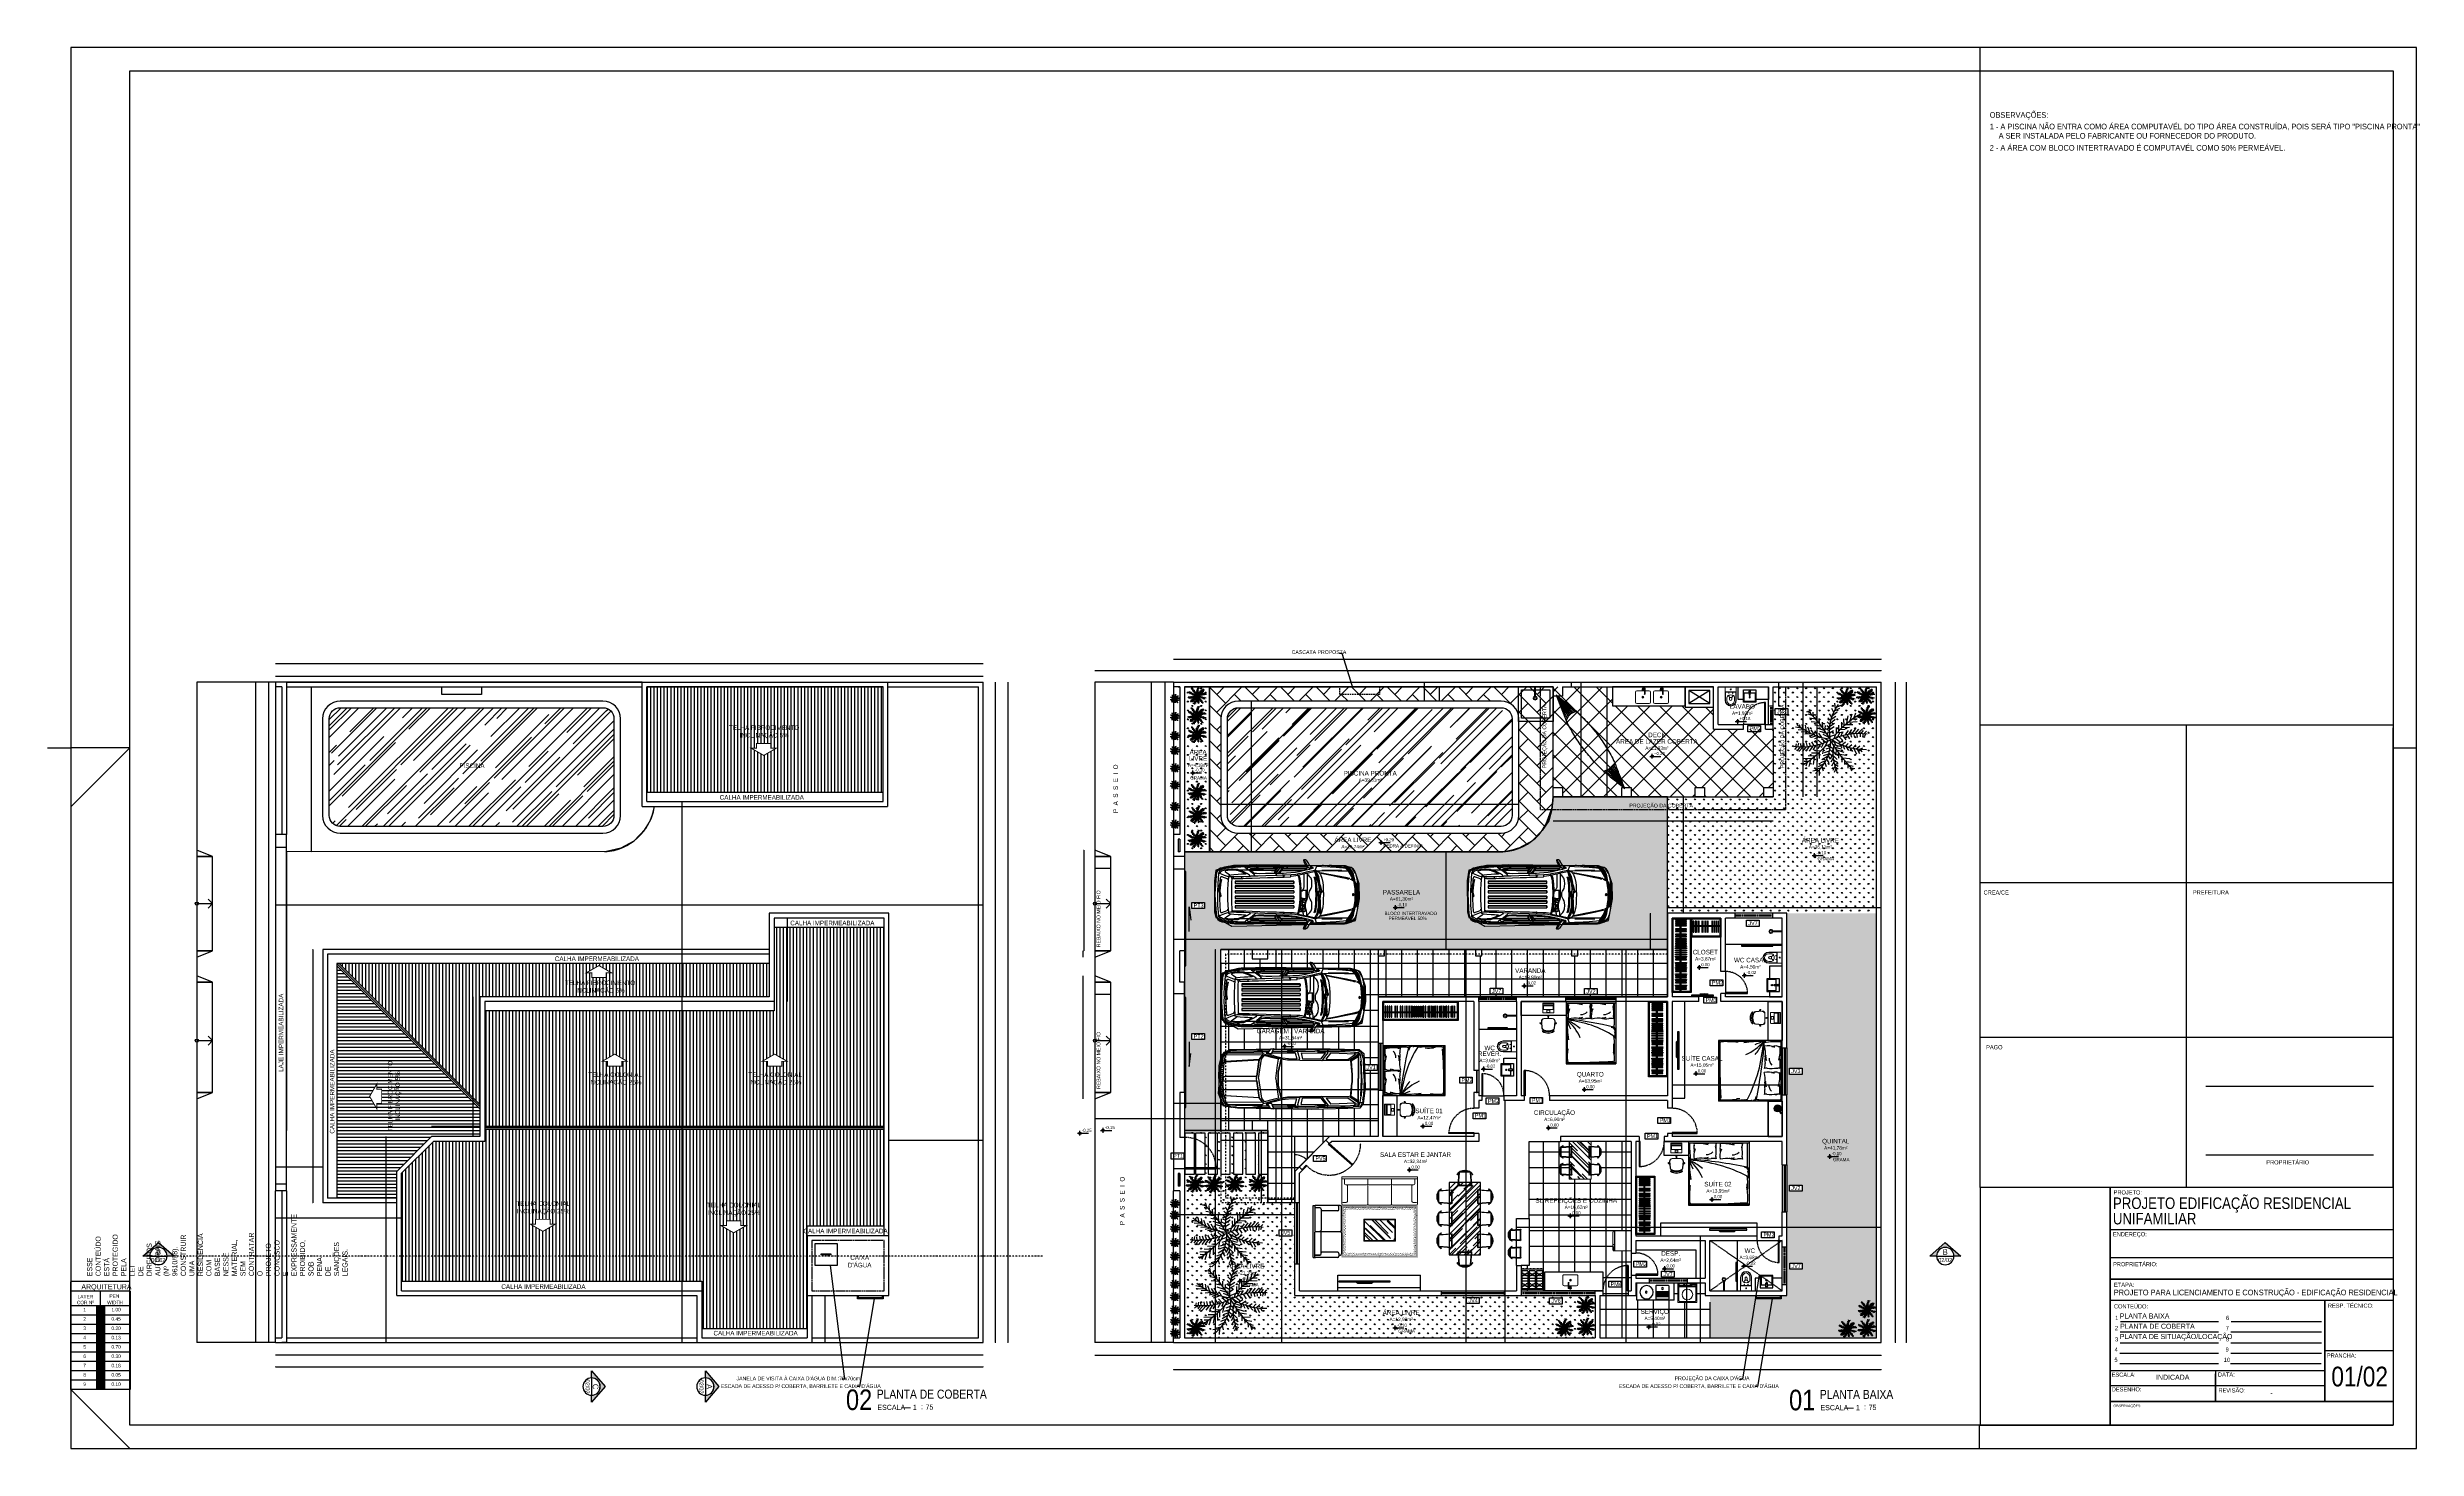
# Model space of a CAD drawing. Header units: millimetres. Extents: x -6300 to 1991, y -4770 to 4545.
# Drawn here: x -6300 to 1232, y 90 to 4545 of the extents above; entities that cross this region are included whole.
import ezdxf
from ezdxf.enums import TextEntityAlignment as Align

# ---------------------------------------------------------------- set-up
doc = ezdxf.new("R2010")
doc.units = ezdxf.units.MM
doc.header["$LTSCALE"] = 20
doc.header["$MEASUREMENT"] = 0
for name, pattern in [('CONTINU', [0]), ('DASHDOT2', [0.5, 0.25, -0.125, 0, -0.125]), ('HIDDEN', [0.375, 0.25, -0.125]), ('HIDDEN2', [0.1875, 0.125, -0.0625])]:
    doc.linetypes.add(name, pattern=pattern)
doc.layers.get('0').update_dxf_attribs({"linetype": 'CONTINUOUS'})
doc.layers.get('DEFPOINTS').update_dxf_attribs({"linetype": 'CONTINUOUS'})
for name, color, linetype in [('003', 3, 'CONTINUOUS'), ('a-pem-m', 6, 'CONTINUOUS'), ('AR-MOB', 252, 'CONTINUOUS'), ('AR-TXT', 2, 'CONTINUOUS'), ('ARREDI_attrezzature', 175, 'CONTINUOUS'), ('COTA', 7, 'CONTINUOUS'), ('COTAS', 3, 'CONTINUOUS'), ('COTAS01', 7, 'CONTINUOUS'), ('COZINHA', 6, 'CONTINUOUS'), ('E-hatch', 8, 'CONTINUOUS'), ('E-pen-m', 6, 'CONTINUOUS'), ('E-txt-g', 3, 'CONTINUOUS'), ('E-TXT-Y', 2, 'CONTINUOUS'), ('ESPECIFICAÇÃO02', 7, 'CONTINUOUS'), ('LAYER1', 7, 'CONTINUOUS'), ('LAYER7', 4, 'CONTINUOUS'), ("LINHA - PROJETU'S", 1, 'CONTINUOUS'), ('Lotes', 2, 'CONTINUOUS'), ('MOB', 251, 'CONTINUOUS'), ('MOBIL', 7, 'CONTINUOUS'), ("PRANCHA - PROJETU'S", 7, 'CONTINUOUS'), ('TEXTO', 2, 'CONTINUOUS'), ('VE', 118, 'CONTINUOUS'), ('VEGET', 76, 'CONTINUOUS')]:
    doc.layers.add(name, color=color, linetype=linetype)
for name, color, linetype, lineweight in [('E-Cta-W', 7, 'CONTINUOUS', 20), ('E-Lay-9', 9, 'CONTINUOUS', 9), ('E-Pen-C', 4, 'CONTINUOUS', 15), ('E-Pen-G', 3, 'CONTINUOUS', 30), ('E-Txt-W', 7, 'CONTINUOUS', 20)]:
    doc.layers.add(name, color=color, linetype=linetype, lineweight=lineweight)
doc.styles.add('F2', font='ARIALN.TTF')
doc.styles.add('REG60', font='romans.shx', dxfattribs={"width": 0.8, "height": 0.15})
doc.styles.add('REG80', font='romans.shx', dxfattribs={"width": 0.8, "height": 0.2})
doc.styles.add('SWIS 721 CN BT', font='swissc.ttf')
doc.dimstyles.new('DIMENSION-1', dxfattribs={"dimtxt": 0.145, "dimasz": 0.07, "dimexe": 1, "dimexo": 0, "dimgap": 0.12, "dimtad": 1, "dimzin": 7, "dimdsep": 46, "dimtxsty": 'F2', "dimblk1": 'TRACO', "dimblk2": 'TRACO', "dimsah": 1, "dimcen": 1, "dimse1": 1, "dimse2": 1, "dimclrd": 4, "dimclre": 256, "dimclrt": 4, "dimadec": 8, "dimazin": 0, "dimtfac": 1, "dimtix": 1, "dimtmove": 2, "dimatfit": 3, "dimldrblk": 'TRACO', "dimfxl": 1, "dimtolj": 1, "dimtzin": 0, "dimarcsym": 0})
doc.dimstyles.get("Standard").update_dxf_attribs({"dimtxt": 0.18, "dimasz": 0.18, "dimexe": 0.18, "dimexo": 0.0625, "dimgap": 0.09, "dimtad": 0, "dimtih": 1, "dimtoh": 1, "dimdec": 4, "dimzin": 0, "dimdsep": 46, "dimtxsty": 'Standard', "dimcen": 0.09, "dimadec": 0, "dimazin": 0, "dimtfac": 1, "dimtdec": 4, "dimtofl": 0, "dimtmove": 0, "dimatfit": 3, "dimfxl": 1, "dimtolj": 1, "dimtzin": 0, "dimarcsym": 0})
pattern_1 = [(90, (-158294.17, -2316.25), (-50, 1e-14), []), (180, (-158294.17, -2316.25), (-1e-14, -50), [])]
pattern_2 = [(90, (-158294.171, -2316.25), (-14.1421356, 14.1421356), [3.75, -24.5342713]), (45, (-158294.171, -2316.25), (-14.1421356, 14.1421356), [3.75, -16.25]), (135, (-158294.171, -2316.25), (-14.1421356, -14.1421356), [3.75, -16.25])]
pattern_3 = [(90, (-152252.799, -8928.696), (-10.625, 1e-15), [])]

# ---------------------------------------------------------------- blocks, each defined once
blk = doc.blocks.new('REDE-flat-1')
at = {"color": 8, "linetype": 'HIDDEN2'}
for p, q in [((0, 0), (-0.705, 0.062)), ((0, 0), (-0.688, 0.014)), ((-3.104, -0.347), (-2.419, -0.081)), ((-3.104, -0.347), (-2.442, -0.14)), ((-3.104, -0.347), (-2.458, -0.191)), ((-3.104, -0.347), (-2.467, -0.238)), ((-3.104, -0.347), (-2.469, -0.281)), ((-3.104, -0.347), (-2.462, -0.324)), ((-3.104, -0.347), (-2.448, -0.367)), ((-3.104, -0.347), (-2.428, -0.413)), ((0, 0), (-0.674, -0.031)), ((0, 0), (-0.663, -0.075)), ((0, 0), (-0.657, -0.119)), ((0, 0), (-0.653, -0.165)), ((0, 0), (-0.652, -0.211))]:
    blk.add_line(p, q, dxfattribs=at)
blk.add_lwpolyline([(-2.41, -0.45), (-3.104, -0.347), (-2.419, -0.081)], dxfattribs=at)
for centre, radius, start, end in [((-1.073, -4.539), 4.656, 85.673, 106.80275), ((-2.019, 4.147), 4.614, 265.14204, 287.23349)]:
    blk.add_arc(centre, radius, start, end, dxfattribs=at)
blk.add_open_spline([(-0.652, -0.26), (-0.652, -0.2), (-0.651, -0.074), (-0.697, 0.042), (-0.722, 0.103), (-0.722, 0.104), (-0.722, 0.104), (-0.722, 0.104)], degree=3, knots=[0, 0, 0, 0, 0.1780514, 0.3725016, 0.3725016, 0.3725016, 0.3740121, 0.3740121, 0.3740121, 0.3740121], dxfattribs=at)
for points in [[(-0.722, 0.103), (-0.722, 0.104), (-0.722, 0.104), (-0.722, 0.104)], [(-0.722, 0.104), (-0.481, 0.07), (-0.241, 0.035), (0, 0)], [(0, 0), (-0.217, -0.087), (-0.435, -0.173), (-0.652, -0.26)]]:
    blk.add_open_spline(points, degree=3, dxfattribs=at)
blk.add_spline([(-2.41, -0.45), (-2.469, -0.28), (-2.419, -0.081)], degree=3, dxfattribs=at)
blk = doc.blocks.new('TRACO')
at = {"layer": 'E-Pen-C'}
for p, q in [((-1, 0), (1, 0)), ((0, 1), (0, -1))]:
    blk.add_line(p, q, dxfattribs=at)
at = {"layer": 'E-Pen-G'}
blk.add_line((0, 0), (0, 0), dxfattribs=at)
blk = doc.blocks.new('*D812')
at = {"color": 4, "lineweight": -2}
blk.add_line((-2719.6, 2564.3), (-2704.8, 2564.3), dxfattribs=at)
at = {"layer": 'DEFPOINTS', "color": 0}
for p in [(-2704.7, 2564.3), (-2719.7, 2527.1), (-2704.7, 2512.1)]:
    blk.add_point(p, dxfattribs=at)
at = {"color": 4, "lineweight": -2, "xscale": 0.07, "yscale": 0.07, "zscale": 0.07, "rotation": 180}
blk.add_blockref('TRACO', (-2719.7, 2564.3), dxfattribs=at)
at = {"color": 4, "lineweight": -2, "xscale": 0.07, "yscale": 0.07, "zscale": 0.07}
blk.add_blockref('TRACO', (-2704.7, 2564.3), dxfattribs=at)
at = {"color": 4, "insert": (-2712.2, 2564.5), "char_height": 0.14, "attachment_point": 5, "style": 'F2'}
blk.add_mtext('\\A1;15.00', dxfattribs=at)
blk = doc.blocks.new('*D813')
at = {"color": 4, "lineweight": -2}
blk.add_line((-2704.6, 2564.3), (-2569.4, 2564.3), dxfattribs=at)
at = {"layer": 'DEFPOINTS', "color": 0}
for p in [(-2569.3, 2564.3), (-2704.7, 2512.1), (-2569.3, 2417.1, -24.7)]:
    blk.add_point(p, dxfattribs=at)
at = {"color": 4, "lineweight": -2, "xscale": 0.07, "yscale": 0.07, "zscale": 0.07, "rotation": 180}
blk.add_blockref('TRACO', (-2704.7, 2564.3), dxfattribs=at)
at = {"color": 4, "lineweight": -2, "xscale": 0.07, "yscale": 0.07, "zscale": 0.07}
blk.add_blockref('TRACO', (-2569.3, 2564.3), dxfattribs=at)
at = {"color": 4, "insert": (-2637, 2564.5), "char_height": 0.14, "attachment_point": 5, "style": 'F2'}
blk.add_mtext('\\A1;135.40', dxfattribs=at)
blk = doc.blocks.new('*D814')
at = {"color": 4, "lineweight": -2}
blk.add_line((-2569.6, 2564.3), (-1622.2, 2564.3), dxfattribs=at)
at = {"layer": 'DEFPOINTS', "color": 0}
for p in [(-1622.1, 2564.3), (-2569.7, 2406.9), (-1622.1, 2409.3)]:
    blk.add_point(p, dxfattribs=at)
at = {"color": 4, "lineweight": -2, "xscale": 0.07, "yscale": 0.07, "zscale": 0.07, "rotation": 180}
blk.add_blockref('TRACO', (-2569.7, 2564.3), dxfattribs=at)
at = {"color": 4, "lineweight": -2, "xscale": 0.07, "yscale": 0.07, "zscale": 0.07}
blk.add_blockref('TRACO', (-1622.1, 2564.3), dxfattribs=at)
at = {"color": 4, "insert": (-2095.9, 2564.5), "char_height": 0.14, "attachment_point": 5, "style": 'F2'}
blk.add_mtext('\\A1;947.60', dxfattribs=at)
blk = doc.blocks.new('*D1011')
at = {"color": 4, "lineweight": -2}
blk.add_line((-1622, 2564.3), (-1513.4, 2564.3), dxfattribs=at)
at = {"layer": 'DEFPOINTS', "color": 0}
for p in [(-1513.3, 2564.3), (-1513.3, 2512.1), (-1622.1, 2409.3)]:
    blk.add_point(p, dxfattribs=at)
at = {"color": 4, "lineweight": -2, "xscale": 0.07, "yscale": 0.07, "zscale": 0.07, "rotation": 180}
blk.add_blockref('TRACO', (-1622.1, 2564.3), dxfattribs=at)
at = {"color": 4, "lineweight": -2, "xscale": 0.07, "yscale": 0.07, "zscale": 0.07}
blk.add_blockref('TRACO', (-1513.3, 2564.3), dxfattribs=at)
at = {"color": 4, "insert": (-1567.7, 2564.5), "char_height": 0.14, "attachment_point": 5, "style": 'F2'}
blk.add_mtext('\\A1;108.82', dxfattribs=at)
blk = doc.blocks.new('*D1012')
at = {"layer": 'COTA', "color": 4, "linetype": 'Continuous', "lineweight": -2}
blk.add_line((-1513.2, 2564.3), (-1483.4, 2564.3), dxfattribs=at)
at = {"layer": 'DEFPOINTS', "color": 0, "linetype": 'Continuous'}
for p in [(-1483.3, 2564.3), (-1513.3, 2512.1), (-1483.3, 2512.1)]:
    blk.add_point(p, dxfattribs=at)
at = {"layer": 'COTA', "color": 4, "linetype": 'Continuous', "lineweight": -2, "xscale": 0.07, "yscale": 0.07, "zscale": 0.07, "rotation": 180}
blk.add_blockref('TRACO', (-1513.3, 2564.3), dxfattribs=at)
at = {"layer": 'COTA', "color": 4, "linetype": 'Continuous', "lineweight": -2, "xscale": 0.07, "yscale": 0.07, "zscale": 0.07}
blk.add_blockref('TRACO', (-1483.3, 2564.3), dxfattribs=at)
at = {"layer": 'COTA', "color": 4, "linetype": 'Continuous', "insert": (-1498.3, 2564.5), "char_height": 0.14, "attachment_point": 5, "style": 'F2'}
blk.add_mtext('\\A1;30.00', dxfattribs=at)
blk = doc.blocks.new('*D1013')
at = {"layer": 'COTA', "color": 4, "linetype": 'Continuous', "lineweight": -2}
blk.add_line((-1483.2, 2564.3), (-1003.4, 2564.3), dxfattribs=at)
at = {"layer": 'DEFPOINTS', "color": 0, "linetype": 'Continuous'}
for p in [(-1003.3, 2564.3), (-1483.3, 2512.1), (-1003.3, 2512.1)]:
    blk.add_point(p, dxfattribs=at)
at = {"layer": 'COTA', "color": 4, "linetype": 'Continuous', "lineweight": -2, "xscale": 0.07, "yscale": 0.07, "zscale": 0.07, "rotation": 180}
blk.add_blockref('TRACO', (-1483.3, 2564.3), dxfattribs=at)
at = {"layer": 'COTA', "color": 4, "linetype": 'Continuous', "lineweight": -2, "xscale": 0.07, "yscale": 0.07, "zscale": 0.07}
blk.add_blockref('TRACO', (-1003.3, 2564.3), dxfattribs=at)
at = {"layer": 'COTA', "color": 4, "linetype": 'Continuous', "insert": (-1243.3, 2564.5), "char_height": 0.14, "attachment_point": 5, "style": 'F2'}
blk.add_mtext('\\A1;480.00', dxfattribs=at)
blk = doc.blocks.new('*D1014')
at = {"color": 4, "lineweight": -2}
blk.add_line((-1003.2, 2564.3), (-988.4, 2564.3), dxfattribs=at)
at = {"layer": 'DEFPOINTS', "color": 0}
for p in [(-988.3, 2564.3), (-1003.3, 2512.1), (-988.3, 2512.1)]:
    blk.add_point(p, dxfattribs=at)
at = {"color": 4, "lineweight": -2, "xscale": 0.07, "yscale": 0.07, "zscale": 0.07, "rotation": 180}
blk.add_blockref('TRACO', (-1003.3, 2564.3), dxfattribs=at)
at = {"color": 4, "lineweight": -2, "xscale": 0.07, "yscale": 0.07, "zscale": 0.07}
blk.add_blockref('TRACO', (-988.3, 2564.3), dxfattribs=at)
at = {"color": 4, "insert": (-995.8, 2564.5), "char_height": 0.14, "attachment_point": 5, "style": 'F2'}
blk.add_mtext('\\A1;15.00', dxfattribs=at)
blk = doc.blocks.new('*D1015')
at = {"color": 4, "lineweight": -2}
blk.add_line((-988.2, 2564.3), (-828.4, 2564.3), dxfattribs=at)
at = {"layer": 'DEFPOINTS', "color": 0}
for p in [(-828.3, 2564.3), (-988.3, 2512.1), (-828.3, 2512.1)]:
    blk.add_point(p, dxfattribs=at)
at = {"color": 4, "lineweight": -2, "xscale": 0.07, "yscale": 0.07, "zscale": 0.07, "rotation": 180}
blk.add_blockref('TRACO', (-988.3, 2564.3), dxfattribs=at)
at = {"color": 4, "lineweight": -2, "xscale": 0.07, "yscale": 0.07, "zscale": 0.07}
blk.add_blockref('TRACO', (-828.3, 2564.3), dxfattribs=at)
at = {"color": 4, "insert": (-908.3, 2564.5), "char_height": 0.14, "attachment_point": 5, "style": 'F2'}
blk.add_mtext('\\A1;160.00', dxfattribs=at)
blk = doc.blocks.new('*D1016')
at = {"color": 4, "lineweight": -2}
blk.add_line((-828.2, 2564.3), (-813.4, 2564.3), dxfattribs=at)
at = {"layer": 'DEFPOINTS', "color": 0}
for p in [(-813.3, 2564.3), (-828.3, 2512.1), (-813.3, 2512.1)]:
    blk.add_point(p, dxfattribs=at)
at = {"color": 4, "lineweight": -2, "xscale": 0.07, "yscale": 0.07, "zscale": 0.07, "rotation": 180}
blk.add_blockref('TRACO', (-828.3, 2564.3), dxfattribs=at)
at = {"color": 4, "lineweight": -2, "xscale": 0.07, "yscale": 0.07, "zscale": 0.07}
blk.add_blockref('TRACO', (-813.3, 2564.3), dxfattribs=at)
at = {"color": 4, "insert": (-820.8, 2564.5), "char_height": 0.14, "attachment_point": 5, "style": 'F2'}
blk.add_mtext('\\A1;15.00', dxfattribs=at)
blk = doc.blocks.new('TXT-AMB75')
at = {"layer": 'E-txt-g', "style": 'REG80', "width": 0.8, "flags": 8}
blk.add_attdef('TXT', text='', height=0.2, dxfattribs=at).set_placement((0.01, 0.3), align=Align.CENTER)
at = {"layer": 'E-Txt-W', "style": 'REG60', "width": 0.8, "flags": 8}
blk.add_attdef('TXT', text='', height=0.15, dxfattribs=at).set_placement((0.01, 0.03), align=Align.CENTER)
blk = doc.blocks.new('NV')
at = {"color": 4, "linetype": 'ByBlock', "ltscale": 0.5}
for p, q in [((-1.41, -0.14), (-1.41, 0.11)), ((-1.54, -0.02), (-0.95, -0.02))]:
    blk.add_line(p, q, dxfattribs=at)
at = {"color": 4, "ltscale": 2.5}
blk.add_circle((-1.41, -0.02), 0.0622, dxfattribs=at)
at = {"color": 4}
for points in [[(-1.41, -0.02), (-1.46, 0.03), (-1.48, -0.02), (-1.47, 0.01)], [(-1.41, -0.02), (-1.41, 0.04), (-1.46, 0.03), (-1.44, 0.04)], [(-1.41, -0.02), (-1.35, -0.02), (-1.37, -0.06), (-1.36, -0.04)], [(-1.41, -0.02), (-1.37, -0.06), (-1.41, -0.08), (-1.39, -0.08)]]:
    blk.add_solid(points, dxfattribs=at)
at = {"layer": 'E-Txt-W', "color": 4, "ltscale": 2.5, "style": 'F2'}
blk.add_attdef('COTAPISO', (-1.31, 0.07), '', height=0.15, dxfattribs=at)
blk = doc.blocks.new('*D815')
at = {"layer": 'COTA', "color": 4, "linetype": 'Continuous', "lineweight": -2}
blk.add_line((-718.9, 2527), (-718.9, 2512.2), dxfattribs=at)
at = {"layer": 'DEFPOINTS', "color": 0, "linetype": 'Continuous'}
for p in [(-849.2, 2527.1), (-767.5, 2512.1), (-718.9, 2512.1)]:
    blk.add_point(p, dxfattribs=at)
at = {"layer": 'COTA', "color": 4, "linetype": 'Continuous', "lineweight": -2, "xscale": 0.07, "yscale": 0.07, "zscale": 0.07}
for p, rotation in [((-718.9, 2527.1), 90), ((-718.9, 2512.1), 270)]:
    blk.add_blockref('TRACO', p, dxfattribs=dict(at, rotation=rotation))
at = {"layer": 'COTA', "color": 4, "linetype": 'Continuous', "insert": (-719.1, 2519.6), "char_height": 0.14, "attachment_point": 5, "rotation": 90, "style": 'F2'}
blk.add_mtext('\\A1;15.00', dxfattribs=at)
blk = doc.blocks.new('*D816')
at = {"color": 4, "lineweight": -2}
blk.add_line((-718.9, 2512), (-718.9, 2392.2), dxfattribs=at)
at = {"layer": 'DEFPOINTS', "color": 0}
for p in [(-780.8, 2512.1), (-855, 2392.1), (-718.9, 2392.1)]:
    blk.add_point(p, dxfattribs=at)
at = {"color": 4, "lineweight": -2, "xscale": 0.07, "yscale": 0.07, "zscale": 0.07}
for p, rotation in [((-718.9, 2512.1), 90), ((-718.9, 2392.1), 270)]:
    blk.add_blockref('TRACO', p, dxfattribs=dict(at, rotation=rotation))
at = {"color": 4, "insert": (-719.1, 2452.1), "char_height": 0.14, "attachment_point": 5, "rotation": 90, "style": 'F2'}
blk.add_mtext('\\A1;120.00', dxfattribs=at)
blk = doc.blocks.new('*D817')
at = {"color": 4, "lineweight": -2}
blk.add_line((-718.9, 2392), (-718.9, 2377.2), dxfattribs=at)
at = {"layer": 'DEFPOINTS', "color": 0}
for p in [(-855, 2392.1), (-840, 2377.1), (-718.9, 2377.1)]:
    blk.add_point(p, dxfattribs=at)
at = {"color": 4, "lineweight": -2, "xscale": 0.07, "yscale": 0.07, "zscale": 0.07}
for p, rotation in [((-718.9, 2392.1), 90), ((-718.9, 2377.1), 270)]:
    blk.add_blockref('TRACO', p, dxfattribs=dict(at, rotation=rotation))
at = {"color": 4, "insert": (-719.1, 2384.6), "char_height": 0.14, "attachment_point": 5, "rotation": 90, "style": 'F2'}
blk.add_mtext('\\A1;15.00', dxfattribs=at)
blk = doc.blocks.new('*D818')
at = {"layer": 'COTA', "color": 4, "linetype": 'Continuous', "lineweight": -2}
blk.add_line((-718.9, 2377), (-718.9, 2192.2), dxfattribs=at)
at = {"layer": 'DEFPOINTS', "color": 0, "linetype": 'Continuous'}
for p in [(-840, 2377.1), (-840, 2192.1), (-718.9, 2192.1)]:
    blk.add_point(p, dxfattribs=at)
at = {"layer": 'COTA', "color": 4, "linetype": 'Continuous', "lineweight": -2, "xscale": 0.07, "yscale": 0.07, "zscale": 0.07}
for p, rotation in [((-718.9, 2377.1), 90), ((-718.9, 2192.1), 270)]:
    blk.add_blockref('TRACO', p, dxfattribs=dict(at, rotation=rotation))
at = {"layer": 'COTA', "color": 4, "linetype": 'Continuous', "insert": (-719.1, 2284.6), "char_height": 0.14, "attachment_point": 5, "rotation": 90, "style": 'F2'}
blk.add_mtext('\\A1;185.00', dxfattribs=at)
blk = doc.blocks.new('*D819')
at = {"color": 4, "lineweight": -2}
blk.add_line((-718.9, 2192), (-718.9, 2162.2), dxfattribs=at)
at = {"layer": 'DEFPOINTS', "color": 0}
for p in [(-840, 2192.1), (-840, 2162.1), (-718.9, 2162.1)]:
    blk.add_point(p, dxfattribs=at)
at = {"color": 4, "lineweight": -2, "xscale": 0.07, "yscale": 0.07, "zscale": 0.07}
for p, rotation in [((-718.9, 2192.1), 90), ((-718.9, 2162.1), 270)]:
    blk.add_blockref('TRACO', p, dxfattribs=dict(at, rotation=rotation))
at = {"color": 4, "insert": (-719.1, 2177.1), "char_height": 0.14, "attachment_point": 5, "rotation": 90, "style": 'F2'}
blk.add_mtext('\\A1;30.00', dxfattribs=at)
blk = doc.blocks.new('*D820')
at = {"layer": 'COTA', "color": 4, "linetype": 'Continuous', "lineweight": -2}
blk.add_line((-675.1, 2512), (-675.1, 2162.2), dxfattribs=at)
at = {"layer": 'DEFPOINTS', "color": 0, "linetype": 'Continuous'}
for p in [(-840, 2512.1), (-840, 2162.1), (-675.1, 2162.1)]:
    blk.add_point(p, dxfattribs=at)
at = {"layer": 'COTA', "color": 4, "linetype": 'Continuous', "lineweight": -2, "xscale": 0.07, "yscale": 0.07, "zscale": 0.07}
for p, rotation in [((-675.1, 2512.1), 90), ((-675.1, 2162.1), 270)]:
    blk.add_blockref('TRACO', p, dxfattribs=dict(at, rotation=rotation))
at = {"layer": 'COTA', "color": 4, "linetype": 'Continuous', "insert": (-675.3, 2337.1), "char_height": 0.14, "attachment_point": 5, "rotation": 90, "style": 'F2'}
blk.add_mtext('\\A1;350.00', dxfattribs=at)
blk = doc.blocks.new('*D1017')
at = {"color": 4, "lineweight": -2}
blk.add_line((-1513.2, 2085.8), (-1483.4, 2085.8), dxfattribs=at)
at = {"layer": 'DEFPOINTS', "color": 0}
for p in [(-1513.3, 2162.1), (-1483.3, 2162.1), (-1483.3, 2085.8)]:
    blk.add_point(p, dxfattribs=at)
at = {"color": 4, "lineweight": -2, "xscale": 0.07, "yscale": 0.07, "zscale": 0.07, "rotation": 180}
blk.add_blockref('TRACO', (-1513.3, 2085.8), dxfattribs=at)
at = {"color": 4, "lineweight": -2, "xscale": 0.07, "yscale": 0.07, "zscale": 0.07}
blk.add_blockref('TRACO', (-1483.3, 2085.8), dxfattribs=at)
at = {"color": 4, "insert": (-1498.3, 2086), "char_height": 0.14, "attachment_point": 5, "style": 'F2'}
blk.add_mtext('\\A1;30.00', dxfattribs=at)
blk = doc.blocks.new('*D1018')
at = {"color": 4, "lineweight": -2}
blk.add_line((-1483.2, 2085.8), (-1295, 2085.8), dxfattribs=at)
at = {"layer": 'DEFPOINTS', "color": 0}
for p in [(-1483.3, 2162.1), (-1295, 2162.1), (-1295, 2085.8)]:
    blk.add_point(p, dxfattribs=at)
at = {"color": 4, "lineweight": -2, "xscale": 0.07, "yscale": 0.07, "zscale": 0.07, "rotation": 180}
blk.add_blockref('TRACO', (-1483.3, 2085.8), dxfattribs=at)
at = {"color": 4, "lineweight": -2, "xscale": 0.07, "yscale": 0.07, "zscale": 0.07}
blk.add_blockref('TRACO', (-1295, 2085.8), dxfattribs=at)
at = {"color": 4, "insert": (-1389.1, 2086), "char_height": 0.14, "attachment_point": 5, "style": 'F2'}
blk.add_mtext('\\A1;188.33', dxfattribs=at)
blk = doc.blocks.new('*D1019')
at = {"color": 4, "lineweight": -2}
blk.add_line((-1294.9, 2085.8), (-1265, 2085.8), dxfattribs=at)
at = {"layer": 'DEFPOINTS', "color": 0}
for p in [(-1295, 2162.1), (-1265, 2162.1), (-1265, 2085.8)]:
    blk.add_point(p, dxfattribs=at)
at = {"color": 4, "lineweight": -2, "xscale": 0.07, "yscale": 0.07, "zscale": 0.07, "rotation": 180}
blk.add_blockref('TRACO', (-1295, 2085.8), dxfattribs=at)
at = {"color": 4, "lineweight": -2, "xscale": 0.07, "yscale": 0.07, "zscale": 0.07}
blk.add_blockref('TRACO', (-1265, 2085.8), dxfattribs=at)
at = {"color": 4, "insert": (-1280, 2086), "char_height": 0.14, "attachment_point": 5, "style": 'F2'}
blk.add_mtext('\\A1;30.00', dxfattribs=at)
blk = doc.blocks.new('*D1020')
at = {"color": 4, "lineweight": -2}
blk.add_line((-1264.9, 2085.8), (-1061.7, 2085.8), dxfattribs=at)
at = {"layer": 'DEFPOINTS', "color": 0}
for p in [(-1265, 2162.1), (-1061.6, 2162.1), (-1061.6, 2085.8)]:
    blk.add_point(p, dxfattribs=at)
at = {"color": 4, "lineweight": -2, "xscale": 0.07, "yscale": 0.07, "zscale": 0.07, "rotation": 180}
blk.add_blockref('TRACO', (-1265, 2085.8), dxfattribs=at)
at = {"color": 4, "lineweight": -2, "xscale": 0.07, "yscale": 0.07, "zscale": 0.07}
blk.add_blockref('TRACO', (-1061.6, 2085.8), dxfattribs=at)
at = {"color": 4, "insert": (-1163.3, 2086), "char_height": 0.14, "attachment_point": 5, "style": 'F2'}
blk.add_mtext('\\A1;203.33', dxfattribs=at)
blk = doc.blocks.new('*D1021')
at = {"color": 4, "lineweight": -2}
blk.add_line((-1061.5, 2085.8), (-1031.7, 2085.8), dxfattribs=at)
at = {"layer": 'DEFPOINTS', "color": 0}
for p in [(-1061.6, 2162.1), (-1031.6, 2162.1), (-1031.6, 2085.8)]:
    blk.add_point(p, dxfattribs=at)
at = {"color": 4, "lineweight": -2, "xscale": 0.07, "yscale": 0.07, "zscale": 0.07, "rotation": 180}
blk.add_blockref('TRACO', (-1061.6, 2085.8), dxfattribs=at)
at = {"color": 4, "lineweight": -2, "xscale": 0.07, "yscale": 0.07, "zscale": 0.07}
blk.add_blockref('TRACO', (-1031.6, 2085.8), dxfattribs=at)
at = {"color": 4, "insert": (-1046.6, 2086), "char_height": 0.14, "attachment_point": 5, "style": 'F2'}
blk.add_mtext('\\A1;30.00', dxfattribs=at)
blk = doc.blocks.new('*D1022')
at = {"color": 4, "lineweight": -2}
blk.add_line((-1031.5, 2085.8), (-843.4, 2085.8), dxfattribs=at)
at = {"layer": 'DEFPOINTS', "color": 0}
for p in [(-1031.6, 2162.1), (-843.3, 2162.1), (-843.3, 2085.8)]:
    blk.add_point(p, dxfattribs=at)
at = {"color": 4, "lineweight": -2, "xscale": 0.07, "yscale": 0.07, "zscale": 0.07, "rotation": 180}
blk.add_blockref('TRACO', (-1031.6, 2085.8), dxfattribs=at)
at = {"color": 4, "lineweight": -2, "xscale": 0.07, "yscale": 0.07, "zscale": 0.07}
blk.add_blockref('TRACO', (-843.3, 2085.8), dxfattribs=at)
at = {"color": 4, "insert": (-937.5, 2086), "char_height": 0.14, "attachment_point": 5, "style": 'F2'}
blk.add_mtext('\\A1;188.33', dxfattribs=at)
blk = doc.blocks.new('*D821')
at = {"color": 4, "lineweight": -2}
blk.add_line((-843.2, 2085.8), (-813.4, 2085.8), dxfattribs=at)
at = {"layer": 'DEFPOINTS', "color": 0}
for p in [(-843.3, 2162.1), (-813.3, 2162.1), (-813.3, 2085.8)]:
    blk.add_point(p, dxfattribs=at)
at = {"color": 4, "lineweight": -2, "xscale": 0.07, "yscale": 0.07, "zscale": 0.07, "rotation": 180}
blk.add_blockref('TRACO', (-843.3, 2085.8), dxfattribs=at)
at = {"color": 4, "lineweight": -2, "xscale": 0.07, "yscale": 0.07, "zscale": 0.07}
blk.add_blockref('TRACO', (-813.3, 2085.8), dxfattribs=at)
at = {"color": 4, "insert": (-828.3, 2086), "char_height": 0.14, "attachment_point": 5, "style": 'F2'}
blk.add_mtext('\\A1;30.00', dxfattribs=at)
blk = doc.blocks.new('*D1023')
at = {"color": 4, "lineweight": -2}
blk.add_line((-2472.6, 2466.8), (-2472.6, 2046.9), dxfattribs=at)
at = {"layer": 'DEFPOINTS', "color": 0}
for p in [(-2022.2, 2466.8), (-2472.6, 2046.9), (-2022.2, 2046.9)]:
    blk.add_point(p, dxfattribs=at)
at = {"color": 4, "lineweight": -2, "xscale": 0.07, "yscale": 0.07, "zscale": 0.07}
for p, rotation in [((-2472.6, 2466.8), 90), ((-2472.6, 2046.9), 270)]:
    blk.add_blockref('TRACO', p, dxfattribs=dict(at, rotation=rotation))
at = {"color": 4, "insert": (-2472.8, 2256.8), "char_height": 0.14, "attachment_point": 5, "rotation": 90, "style": 'F2'}
blk.add_mtext('\\A1;419.97', dxfattribs=at)
blk = doc.blocks.new('*D1024')
at = {"color": 4, "lineweight": -2}
blk.add_line((-2569.6, 2139.1), (-1622.2, 2139.1), dxfattribs=at)
at = {"layer": 'DEFPOINTS', "color": 0}
for p in [(-2569.7, 2345.3), (-1622.1, 2345.3), (-1622.1, 2139.1)]:
    blk.add_point(p, dxfattribs=at)
at = {"color": 4, "lineweight": -2, "xscale": 0.07, "yscale": 0.07, "zscale": 0.07, "rotation": 180}
blk.add_blockref('TRACO', (-2569.7, 2139.1), dxfattribs=at)
at = {"color": 4, "lineweight": -2, "xscale": 0.07, "yscale": 0.07, "zscale": 0.07}
blk.add_blockref('TRACO', (-1622.1, 2139.1), dxfattribs=at)
at = {"color": 4, "insert": (-2095.9, 2139.3), "char_height": 0.14, "attachment_point": 5, "style": 'F2'}
blk.add_mtext('\\A1;947.60', dxfattribs=at)
blk = doc.blocks.new('Chuveiro')
at = {"layer": 'E-Lay-9', "color": 8}
for p, q in [((-0.031, 0.016), (-0.36, 0.016)), ((0.051, 0.016), (0.031, 0.016)), ((0.051, 0.016), (0.051, -0.016)), ((-0.031, -0.016), (-0.36, -0.016)), ((0.051, -0.016), (0.031, -0.016))]:
    blk.add_line(p, q, dxfattribs=at)
blk.add_circle((0, 0), 0.0348, dxfattribs=at)
for centre, radius, start, end in [((0, 0), 0.0624, 194.4775, 165.5225), ((0.009, 0), 0.0444, 339.42663, 20.57337)]:
    blk.add_arc(centre, radius, start, end, dxfattribs=at)
blk = doc.blocks.new('*D1025')
at = {"color": 4, "lineweight": -2}
blk.add_line((-1922.4, 2466.9), (-1922.4, 2527), dxfattribs=at)
at = {"layer": 'DEFPOINTS', "color": 0}
for p in [(-1925.5, 2527.1), (-1922.4, 2527.1), (-1925.5, 2466.8, -24.7)]:
    blk.add_point(p, dxfattribs=at)
at = {"color": 4, "lineweight": -2, "xscale": 0.07, "yscale": 0.07, "zscale": 0.07}
for p, rotation in [((-1922.4, 2527.1), 90), ((-1922.4, 2466.8), 270)]:
    blk.add_blockref('TRACO', p, dxfattribs=dict(at, rotation=rotation))
at = {"color": 4, "insert": (-1922.6, 2497), "char_height": 0.14, "attachment_point": 5, "rotation": 90, "style": 'F2'}
blk.add_mtext('\\A1;60.26', dxfattribs=at)
blk = doc.blocks.new('*D1026')
at = {"color": 4, "lineweight": -2}
blk.add_line((-1874.8, 2466.9), (-1874.8, 2512), dxfattribs=at)
at = {"layer": 'DEFPOINTS', "color": 0}
for p in [(-1950.3, 2512.1), (-1874.8, 2512.1), (-1877.4, 2466.8, -24.7)]:
    blk.add_point(p, dxfattribs=at)
at = {"color": 4, "lineweight": -2, "xscale": 0.07, "yscale": 0.07, "zscale": 0.07}
for p, rotation in [((-1874.8, 2512.1), 90), ((-1874.8, 2466.8), 270)]:
    blk.add_blockref('TRACO', p, dxfattribs=dict(at, rotation=rotation))
at = {"color": 4, "insert": (-1875, 2489.5), "char_height": 0.14, "attachment_point": 5, "rotation": 90, "style": 'F2'}
blk.add_mtext('\\A1;45.26', dxfattribs=at)
blk = doc.blocks.new('*D1027')
at = {"color": 4, "lineweight": -2}
blk.add_line((-1341.4, 2162.2), (-1341.4, 2192), dxfattribs=at)
at = {"layer": 'DEFPOINTS', "color": 0}
for p in [(-1341.4, 2192.1), (-1295, 2192.1), (-1295, 2162.1)]:
    blk.add_point(p, dxfattribs=at)
at = {"color": 4, "lineweight": -2, "xscale": 0.07, "yscale": 0.07, "zscale": 0.07}
for p, rotation in [((-1341.4, 2192.1), 90), ((-1341.4, 2162.1), 270)]:
    blk.add_blockref('TRACO', p, dxfattribs=dict(at, rotation=rotation))
at = {"color": 4, "insert": (-1341.5, 2177.1), "char_height": 0.14, "attachment_point": 5, "rotation": 90, "style": 'F2'}
blk.add_mtext('\\A1;30.00', dxfattribs=at)
blk = doc.blocks.new('*D1028')
at = {"color": 4, "lineweight": -2}
blk.add_line((-1341.4, 2192.2), (-1341.4, 2512), dxfattribs=at)
at = {"layer": 'DEFPOINTS', "color": 0}
for p in [(-1341.4, 2512.1), (-1324.7, 2512.1), (-1295, 2192.1)]:
    blk.add_point(p, dxfattribs=at)
at = {"color": 4, "lineweight": -2, "xscale": 0.07, "yscale": 0.07, "zscale": 0.07}
for p, rotation in [((-1341.4, 2512.1), 90), ((-1341.4, 2192.1), 270)]:
    blk.add_blockref('TRACO', p, dxfattribs=dict(at, rotation=rotation))
at = {"color": 4, "insert": (-1341.5, 2352.1), "char_height": 0.14, "attachment_point": 5, "rotation": 90, "style": 'F2'}
blk.add_mtext('\\A1;320.00', dxfattribs=at)
blk = doc.blocks.new('*D1029')
at = {"color": 4, "lineweight": -2}
blk.add_line((-1454.2, 2512.2), (-1454.2, 2527), dxfattribs=at)
at = {"layer": 'DEFPOINTS', "color": 0}
for p in [(-1454.2, 2527.1), (-1438.3, 2527.1, 24.7), (-1324.7, 2512.1)]:
    blk.add_point(p, dxfattribs=at)
at = {"color": 4, "lineweight": -2, "xscale": 0.07, "yscale": 0.07, "zscale": 0.07}
for p, rotation in [((-1454.2, 2527.1), 90), ((-1454.2, 2512.1), 270)]:
    blk.add_blockref('TRACO', p, dxfattribs=dict(at, rotation=rotation))
at = {"color": 4, "insert": (-1454.4, 2519.6), "char_height": 0.14, "attachment_point": 5, "rotation": 90, "style": 'F2'}
blk.add_mtext('\\A1;15.00', dxfattribs=at)
blk = doc.blocks.new('*D822')
at = {"color": 4, "lineweight": -2}
blk.add_line((-1425.1, 2527), (-1425.1, 2162.2), dxfattribs=at)
at = {"layer": 'DEFPOINTS', "color": 0}
for p in [(-1401.4, 2527.1), (-1425.1, 2162.1), (-1295, 2162.1)]:
    blk.add_point(p, dxfattribs=at)
at = {"color": 4, "lineweight": -2, "xscale": 0.07, "yscale": 0.07, "zscale": 0.07}
for p, rotation in [((-1425.1, 2527.1), 90), ((-1425.1, 2162.1), 270)]:
    blk.add_blockref('TRACO', p, dxfattribs=dict(at, rotation=rotation))
at = {"color": 4, "insert": (-1425.3, 2344.6), "char_height": 0.14, "attachment_point": 5, "rotation": 90, "style": 'F2'}
blk.add_mtext('\\A1;365.00', dxfattribs=at)
blk = doc.blocks.new('CUBA QUADRADA-flat-4-flat-1')
at = {"layer": 'MOB'}
blk.add_lwpolyline([(0, -0.2), (0.4, -0.2), (0.4, 0.2), (0, 0.2)], close=True, dxfattribs=at)
for points in [[(0.155, -0.02), (0.055, -0.03, -1), (0.055, 0.03), (0.155, 0.02, -1)], [(0.155, -0.01), (0.055, -0.02, -1), (0.055, 0.02), (0.155, 0.01, -1)]]:
    blk.add_lwpolyline(points, format="xyb", close=True, dxfattribs=at)
blk.add_lwpolyline([(0.1, -0.025), (0.1, -0.175), (0.375, -0.175), (0.375, 0.175), (0.1, 0.175), (0.1, 0.025)], dxfattribs=at)
for radius in [0.02, 0.0125]:
    blk.add_circle((0.238, 0), radius, dxfattribs=at)
blk = doc.blocks.new('vaso-s')
at = {"color": 8}
for start, end in [(0, 180), (180, 0)]:
    blk.add_arc((0.08, 0), 0.0143, start, end, dxfattribs=at)
at = {"layer": 'E-Lay-9', "color": 8}
for p, q in [((0, 0.17), (0, 0)), ((0.426, 0.175), (0.005, 0.175)), ((0.16, 0.17), (0.16, 0.17)), ((0.16, 0.17), (0.16, 0)), ((0.426, 0.165), (0.165, 0.165)), ((0.17, 0), (0.17, 0.16)), ((0.213, 0.06), (0.189, 0.06)), ((0.201, 0.048), (0.201, 0.072)), ((0.341, 0.035), (0.341, 0)), ((0.391, 0.035), (0.341, 0.035)), ((0.431, 0.12), (0.346, 0.12)), ((0, -0.17), (0, 0)), ((0.426, -0.175), (0.005, -0.175)), ((0.16, -0.17), (0.16, 0)), ((0.16, -0.17), (0.16, -0.17)), ((0.426, -0.165), (0.165, -0.165)), ((0.17, 0), (0.17, -0.16)), ((0.213, -0.06), (0.189, -0.06)), ((0.201, -0.048), (0.201, -0.072)), ((0.341, -0.035), (0.341, 0)), ((0.391, -0.035), (0.341, -0.035)), ((0.431, -0.12), (0.346, -0.12))]:
    blk.add_line(p, q, dxfattribs=at)
for centre in [(0.201, 0.06), (0.201, -0.06)]:
    blk.add_circle(centre, 0.005, dxfattribs=at)
for centre, radius, start, end in [((0.005, 0.17), 0.005, 90, 180), ((0.155, 0.17), 0.005, 0, 90), ((0.165, 0.17), 0.00495, 180, 270), ((0.165, 0.16), 0.00495, 0, 90), ((0.518, -0.015), 0.262, 163.03545, 176.7233), ((0.346, 0.038), 0.0825, 90, 163.03545), ((0.375, 0.136), 0.107, 206.93947, 250.96472), ((0.391, -0.015), 0.05, 17.4576, 90), ((0.426, -0.015), 0.19, 4.52806, 90), ((0.426, -0.015), 0.18, 4.78019, 90), ((0.431, -0.015), 0.135, 6.37937, 90), ((0.005, -0.17), 0.005, 180, 270), ((0.155, -0.17), 0.005, 270, 0), ((0.165, -0.17), 0.00495, 90, 180), ((0.165, -0.16), 0.00495, 270, 0), ((0.518, 0.015), 0.262, 183.2767, 196.96455), ((0.346, -0.038), 0.0825, 196.96455, 270), ((0.375, -0.136), 0.107, 109.03528, 153.06053), ((0.391, 0.015), 0.05, 270, 342.5424), ((0.426, 0.015), 0.19, 270, 355.47194), ((0.426, 0.015), 0.18, 270, 355.21981), ((0.431, 0.015), 0.135, 270, 353.62063)]:
    blk.add_arc(centre, radius, start, end, dxfattribs=at)
blk = doc.blocks.new('*D1030')
at = {"color": 4, "lineweight": -2}
blk.add_line((-2472.6, 2046.8), (-2472.6, 1987.9), dxfattribs=at)
at = {"layer": 'DEFPOINTS', "color": 0}
for p in [(-2472.6, 2046.9, -24.7), (-2472.6, 1987.9), (-2472.6, 1987.9)]:
    blk.add_point(p, dxfattribs=at)
at = {"color": 4, "lineweight": -2, "xscale": 0.07, "yscale": 0.07, "zscale": 0.07}
for p, rotation in [((-2472.6, 2046.9), 90), ((-2472.6, 1987.9), 270)]:
    blk.add_blockref('TRACO', p, dxfattribs=dict(at, rotation=rotation))
at = {"color": 4, "insert": (-2472.8, 2017.4), "char_height": 0.14, "attachment_point": 5, "rotation": 90, "style": 'F2'}
blk.add_mtext('\\A1;.60', dxfattribs=at)
blk = doc.blocks.new('*D823')
at = {"layer": 'COTA', "color": 4, "linetype": 'Continuous', "lineweight": -2}
blk.add_line((-795.1, 2451.8), (-795.1, 2527), dxfattribs=at)
at = {"layer": 'DEFPOINTS', "color": 0, "linetype": 'Continuous'}
for p in [(-813.3, 2527.1), (-795.1, 2527.1), (-813.3, 2451.7, -32.8)]:
    blk.add_point(p, dxfattribs=at)
at = {"layer": 'COTA', "color": 4, "linetype": 'Continuous', "lineweight": -2, "xscale": 0.07, "yscale": 0.07, "zscale": 0.07}
for p, rotation in [((-795.1, 2527.1), 90), ((-795.1, 2451.7), 270)]:
    blk.add_blockref('TRACO', p, dxfattribs=dict(at, rotation=rotation))
at = {"layer": 'COTA', "color": 4, "linetype": 'Continuous', "insert": (-795.3, 2489.4), "char_height": 0.145, "attachment_point": 5, "rotation": 90, "style": 'F2'}
blk.add_mtext('\\A1;75.38', dxfattribs=at)
blk = doc.blocks.new('Austin Mini dessus')
at = {"color": 8, "flags": 128}
for points in [[(-0.207, 3.765), (-0.12, 3.787)], [(-0.12, 3.787), (-0.07, 3.793)], [(-0.114, 3.762), (-0.061, 3.787)], [(-0.07, 3.793), (-0.024, 3.792)], [(-0.024, 3.792), (0.084, 3.792)], [(0.084, 3.792), (0.233, 3.795)], [(0.233, 3.795), (0.324, 3.797)], [(0.324, 3.797), (0.397, 3.797)], [(0.397, 3.797), (0.509, 3.796)], [(0.509, 3.796), (0.581, 3.797)], [(0.581, 3.797), (0.621, 3.798)], [(0.621, 3.798), (0.674, 3.796)], [(0.64, 3.763), (0.806, 3.772)], [(0.674, 3.796), (0.718, 3.793)], [(0.718, 3.793), (0.755, 3.791)], [(0.755, 3.791), (0.791, 3.789)], [(0.791, 3.789), (0.812, 3.79)], [(0.811, 3.79), (0.805, 3.772)], [(0.805, 3.772), (0.857, 3.647)], [(0.812, 3.79), (0.831, 3.79)], [(0.831, 3.79), (0.892, 3.792)], [(0.892, 3.792), (1.002, 3.795)], [(0.959, 3.725), (1.009, 3.792)], [(1.009, 3.792), (1.033, 3.823)], [(1.033, 3.823), (1.038, 3.83)], [(1.038, 3.83), (1.045, 3.845)], [(1.045, 3.845), (1.06, 3.875)], [(1.06, 3.875), (1.072, 3.897)], [(1.072, 3.897), (1.112, 3.952)], [(1.075, 3.765), (1.084, 3.777)], [(1.084, 3.777), (1.095, 3.798)], [(1.095, 3.798), (1.104, 3.816)], [(1.104, 3.816), (1.127, 3.861)], [(1.138, 3.803), (1.109, 3.756)], [(1.112, 3.952), (1.147, 3.978)], [(1.127, 3.861), (1.167, 3.933)], [(1.19, 3.897), (1.138, 3.803)], [(1.147, 3.978), (1.179, 3.984)], [(1.149, 3.799), (1.369, 3.797)], [(1.167, 3.933), (1.2, 3.981)], [(1.179, 3.984), (1.203, 3.98)], [(1.216, 3.97), (1.19, 3.897)], [(1.203, 3.98), (1.213, 3.973)], [(1.213, 3.973), (1.216, 3.97)], [(1.369, 3.797), (1.63, 3.797)], [(1.63, 3.797), (1.848, 3.798)], [(1.716, 3.764), (1.717, 3.769)], [(1.717, 3.769), (1.731, 3.779)], [(1.731, 3.779), (1.776, 3.786)], [(1.778, 3.77), (1.758, 3.764)], [(1.776, 3.786), (1.839, 3.787)], [(1.808, 3.772), (1.778, 3.77)], [(1.835, 3.772), (1.808, 3.772)], [(1.862, 3.77), (1.835, 3.772)], [(1.839, 3.787), (1.892, 3.787)], [(1.848, 3.798), (1.94, 3.799)], [(1.89, 3.765), (1.862, 3.77)], [(1.892, 3.787), (1.914, 3.786)], [(1.914, 3.786), (1.933, 3.783)], [(1.933, 3.783), (1.942, 3.776)], [(2.108, 3.797), (1.94, 3.799)], [(1.94, 3.783), (1.94, 3.798)], [(1.952, 3.781), (1.94, 3.783)], [(1.942, 3.776), (1.945, 3.763)], [(1.964, 3.757), (1.952, 3.781)], [(2.428, 3.794), (2.108, 3.797)], [(2.626, 3.792), (2.428, 3.794)], [(2.634, 3.791), (2.626, 3.792)], [(2.642, 3.79), (2.634, 3.791)], [(2.649, 3.789), (2.642, 3.79)], [(2.67, 3.784), (2.649, 3.789)], [(2.655, 3.798), (2.731, 3.8)], [(2.681, 3.787), (2.655, 3.798)], [(2.682, 3.778), (2.67, 3.784)], [(2.751, 3.789), (2.681, 3.787)], [(2.686, 3.776), (2.682, 3.778)], [(2.754, 3.774), (2.686, 3.776)], [(2.731, 3.8), (2.815, 3.799)], [(2.746, 3.761), (2.76, 3.771)], [(2.824, 3.789), (2.751, 3.789)], [(2.893, 3.77), (2.754, 3.774)], [(2.76, 3.771), (2.804, 3.775)], [(2.804, 3.775), (2.868, 3.772)], [(2.815, 3.799), (2.902, 3.798)], [(2.905, 3.788), (2.824, 3.789)], [(2.868, 3.772), (2.92, 3.768)], [(3.007, 3.765), (2.893, 3.77)], [(2.902, 3.798), (2.994, 3.8)], [(2.995, 3.789), (2.905, 3.788)], [(2.92, 3.768), (2.942, 3.766)], [(2.994, 3.8), (3.1, 3.802)], [(3.097, 3.792), (2.995, 3.789)], [(3.216, 3.793), (3.097, 3.792)], [(3.1, 3.802), (3.222, 3.803)], [(3.316, 3.792), (3.216, 3.793)], [(3.222, 3.803), (3.319, 3.802)], [(3.369, 3.79), (3.316, 3.792)], [(3.319, 3.802), (3.367, 3.801)], [(3.367, 3.801), (3.397, 3.8)], [(3.402, 3.79), (3.369, 3.79)], [(3.371, 3.792), (3.464, 3.762)], [(3.397, 3.8), (3.439, 3.797)], [(3.441, 3.786), (3.402, 3.79)], [(3.439, 3.797), (3.491, 3.791)], [(3.489, 3.778), (3.441, 3.786)], [(3.533, 3.769), (3.489, 3.778)], [(3.491, 3.791), (3.538, 3.782)], [(3.612, 3.753), (3.533, 3.769)], [(3.538, 3.782), (3.615, 3.766)], [(-0.54, 2.876), (-0.524, 3.147)], [(-0.524, 3.147), (-0.49, 3.374)], [(-0.516, 3.026), (-0.521, 2.938)], [(-0.512, 3.082), (-0.516, 3.026)], [(-0.507, 3.122), (-0.512, 3.082)], [(-0.5, 3.181), (-0.507, 3.122)], [(-0.501, 3.3), (-0.496, 3.276)], [(-0.496, 3.222), (-0.5, 3.181)], [(-0.496, 3.276), (-0.495, 3.247)], [(-0.495, 3.247), (-0.496, 3.222)], [(-0.494, 2.876), (-0.49, 3.017)], [(-0.49, 3.374), (-0.449, 3.54)], [(-0.49, 3.017), (-0.478, 3.141)], [(-0.478, 3.141), (-0.464, 3.213)], [(-0.468, 3.001), (-0.457, 3.11)], [(-0.464, 3.213), (-0.45, 3.246)], [(-0.457, 3.11), (-0.448, 3.179)], [(-0.454, 2.998), (-0.443, 3.107)], [(-0.45, 3.246), (-0.435, 3.276)], [(-0.449, 3.54), (-0.416, 3.627)], [(-0.448, 3.179), (-0.443, 3.209)], [(-0.443, 3.209), (-0.437, 3.226)], [(-0.443, 3.107), (-0.435, 3.177)], [(-0.437, 3.226), (-0.425, 3.245)], [(-0.435, 3.276), (-0.42, 3.298)], [(-0.435, 3.177), (-0.429, 3.208)], [(-0.433, 3.01), (-0.42, 3.129)], [(-0.429, 3.208), (-0.422, 3.227)], [(-0.425, 3.245), (-0.404, 3.274)], [(-0.422, 3.227), (-0.412, 3.241)], [(-0.42, 3.298), (-0.411, 3.347)], [(-0.42, 3.298), (-0.397, 3.323)], [(-0.42, 3.129), (-0.41, 3.203)], [(-0.414, 3.032), (-0.42, 2.874)], [(-0.416, 3.627), (-0.367, 3.693)], [(-0.415, 3.266), (-0.393, 3.29)], [(-0.401, 3.161), (-0.414, 3.032)], [(-0.411, 3.347), (-0.397, 3.42)], [(-0.41, 3.203), (-0.405, 3.234)], [(-0.405, 3.234), (-0.399, 3.255)], [(-0.404, 3.274), (-0.388, 3.28)], [(-0.402, 3.349), (-0.384, 3.366)], [(-0.388, 3.247), (-0.401, 3.161)], [(-0.368, 3.359), (-0.4, 3.323)], [(-0.399, 3.255), (-0.39, 3.273)], [(-0.397, 3.42), (-0.384, 3.478)], [(-0.397, 3.323), (-0.38, 3.339)], [(-0.396, 3.373), (-0.377, 3.39)], [(-0.393, 3.29), (-0.376, 3.307)], [(-0.391, 3.398), (-0.37, 3.414)], [(-0.388, 3.28), (-0.388, 3.247)], [(-0.385, 3.422), (-0.363, 3.437)], [(-0.384, 3.478), (-0.369, 3.54)], [(-0.357, 3.482), (-0.384, 3.391)], [(-0.384, 3.391), (-0.374, 3.37)], [(-0.384, 3.366), (-0.363, 3.389)], [(-0.38, 3.447), (-0.356, 3.461)], [(-0.38, 3.339), (-0.368, 3.348)], [(-0.377, 3.39), (-0.353, 3.412)], [(-0.376, 3.307), (-0.364, 3.316)], [(-0.375, 3.471), (-0.349, 3.485)], [(-0.374, 3.37), (-0.336, 3.492)], [(-0.37, 3.414), (-0.344, 3.434)], [(-0.369, 3.54), (-0.333, 3.626)], [(-0.369, 3.495), (-0.342, 3.509)], [(-0.348, 3.386), (-0.368, 3.359)], [(-0.368, 3.348), (-0.347, 3.359)], [(-0.367, 3.693), (-0.302, 3.734)], [(-0.364, 3.52), (-0.336, 3.533)], [(-0.364, 3.316), (-0.339, 3.33)], [(-0.363, 3.437), (-0.334, 3.457)], [(-0.363, 3.389), (-0.341, 3.411)], [(-0.359, 3.544), (-0.329, 3.557)], [(-0.353, 3.498), (-0.357, 3.482)], [(-0.356, 3.461), (-0.324, 3.479)], [(-0.342, 3.539), (-0.353, 3.498)], [(-0.353, 3.412), (-0.329, 3.431)], [(-0.349, 3.485), (-0.315, 3.502)], [(-0.335, 3.403), (-0.348, 3.386)], [(-0.347, 3.359), (-0.323, 3.369)], [(-0.346, 3.565), (-0.314, 3.579)], [(-0.344, 3.434), (-0.318, 3.452)], [(-0.322, 3.598), (-0.342, 3.539)], [(-0.342, 3.509), (-0.305, 3.524)], [(-0.339, 3.33), (-0.305, 3.344)], [(-0.336, 3.533), (-0.295, 3.546)], [(-0.336, 3.492), (-0.295, 3.484)], [(-0.31, 3.443), (-0.335, 3.403)], [(-0.334, 3.587), (-0.299, 3.602)], [(-0.334, 3.457), (-0.307, 3.473)], [(-0.333, 3.626), (-0.269, 3.694)], [(-0.329, 3.557), (-0.286, 3.569)], [(-0.324, 3.479), (-0.296, 3.494)], [(-0.323, 3.369), (-0.296, 3.377)], [(-0.322, 3.608), (-0.284, 3.624)], [(-0.314, 3.592), (-0.322, 3.598)], [(-0.315, 3.502), (-0.284, 3.514)], [(-0.298, 3.584), (-0.314, 3.592)], [(-0.314, 3.579), (-0.27, 3.591)], [(-0.31, 3.63), (-0.27, 3.647)], [(-0.27, 3.517), (-0.31, 3.443)], [(-0.307, 3.538), (-0.299, 3.553)], [(-0.3, 3.504), (-0.307, 3.538)], [(-0.305, 3.524), (-0.273, 3.535)], [(-0.305, 3.344), (-0.267, 3.355)], [(-0.302, 3.734), (-0.207, 3.765)], [(-0.295, 3.484), (-0.3, 3.504)], [(-0.299, 3.602), (-0.254, 3.613)], [(-0.299, 3.553), (-0.258, 3.59)], [(-0.298, 3.651), (-0.255, 3.669)], [(-0.28, 3.583), (-0.298, 3.584)], [(-0.295, 3.546), (-0.262, 3.556)], [(-0.286, 3.672), (-0.24, 3.691)], [(-0.286, 3.569), (-0.25, 3.577)], [(-0.284, 3.624), (-0.238, 3.634)], [(-0.278, 3.643), (-0.282, 3.626)], [(-0.282, 3.626), (-0.272, 3.6)], [(-0.272, 3.6), (-0.28, 3.583)], [(-0.256, 3.661), (-0.278, 3.643)], [(-0.27, 3.647), (-0.222, 3.656)], [(-0.27, 3.591), (-0.234, 3.596)], [(-0.23, 3.588), (-0.27, 3.517)], [(-0.269, 3.694), (-0.187, 3.732)], [(-0.26, 3.385), (-0.234, 3.391)], [(-0.258, 3.59), (-0.202, 3.665)], [(-0.211, 3.693), (-0.256, 3.661)], [(-0.255, 3.669), (-0.206, 3.678)], [(-0.254, 3.613), (-0.218, 3.616)], [(-0.24, 3.691), (-0.19, 3.7)], [(-0.238, 3.634), (-0.201, 3.636)], [(-0.234, 3.391), (-0.201, 3.399)], [(-0.231, 3.363), (-0.211, 3.368)], [(-0.196, 3.636), (-0.23, 3.588)], [(-0.222, 3.656), (-0.185, 3.656)], [(-0.173, 3.705), (-0.211, 3.693)], [(-0.211, 3.368), (-0.192, 3.372)], [(-0.207, 3.713), (-0.159, 3.722)], [(-0.207, 3.62), (0.114, 3.626)], [(-0.206, 3.678), (-0.168, 3.675)], [(-0.202, 3.665), (-0.173, 3.705)], [(-0.201, 3.399), (-0.175, 3.405)], [(-0.163, 3.672), (-0.196, 3.636)], [(-0.192, 3.372), (-0.172, 3.377)], [(-0.19, 3.7), (-0.152, 3.695)], [(-0.187, 3.732), (-0.114, 3.762)], [(-0.175, 3.405), (0.048, 3.451)], [(-0.172, 3.377), (0.045, 3.426)], [(-0.129, 3.705), (-0.163, 3.672)], [(-0.159, 3.722), (-0.127, 3.721)], [(-0.127, 3.721), (-0.129, 3.705)], [(-0.129, 3.705), (-0.055, 3.716)], [(-0.055, 3.716), (0.069, 3.73)], [(0.63, 3.652), (-0.006, 3.652)], [(0.045, 3.426), (0.279, 3.476)], [(0.048, 3.451), (0.292, 3.498)], [(0.069, 3.73), (0.18, 3.738)], [(0.114, 3.626), (0.369, 3.629)], [(0.18, 3.738), (0.368, 3.748)], [(0.279, 3.476), (0.493, 3.519)], [(0.292, 3.498), (0.517, 3.539)], [(0.368, 3.748), (0.64, 3.763)], [(0.369, 3.629), (0.56, 3.629)], [(0.493, 3.519), (0.65, 3.549)], [(0.517, 3.539), (0.679, 3.566)], [(0.56, 3.629), (0.691, 3.627)], [(0.586, 3.032), (0.582, 2.881)], [(0.591, 3.163), (0.586, 3.032)], [(0.599, 3.262), (0.591, 3.163)], [(0.628, 3.402), (0.599, 3.262)], [(0.675, 3.52), (0.628, 3.402)], [(0.634, 2.997), (0.655, 3.093)], [(0.661, 3.108), (0.654, 3.093)], [(0.654, 3.093), (0.684, 3.084)], [(0.67, 3.127), (0.661, 3.108)], [(0.669, 3.024), (0.662, 2.991)], [(0.675, 3.049), (0.669, 3.024)], [(0.676, 3.142), (0.67, 3.127)], [(0.734, 3.602), (0.675, 3.52)], [(0.682, 3.082), (0.675, 3.049)], [(0.686, 3.172), (0.676, 3.142)], [(0.688, 3.119), (0.68, 3.09)], [(0.685, 3.01), (0.69, 3.031)], [(0.696, 3.199), (0.686, 3.172)], [(0.697, 3.148), (0.688, 3.119)], [(0.69, 3.031), (0.696, 3.06)], [(0.691, 3.627), (0.766, 3.623)], [(0.706, 3.23), (0.696, 3.199)], [(0.696, 3.06), (0.699, 3.081)], [(0.704, 3.177), (0.697, 3.148)], [(0.7, 3.085), (0.726, 3.176)], [(0.728, 3.328), (0.702, 3.222)], [(0.712, 3.21), (0.704, 3.177)], [(0.711, 3.244), (0.706, 3.23)], [(0.743, 3.45), (0.708, 3.267)], [(0.715, 3.258), (0.711, 3.244)], [(0.72, 3.236), (0.712, 3.21)], [(0.712, 3.129), (0.72, 3.19)], [(0.72, 3.272), (0.715, 3.258)], [(0.728, 3.298), (0.72, 3.272)], [(0.731, 3.269), (0.72, 3.236)], [(0.721, 3.207), (0.72, 3.19)], [(0.721, 3.272), (0.731, 3.269)], [(0.732, 3.249), (0.721, 3.206)], [(0.722, 3.225), (0.721, 3.207)], [(0.722, 3.027), (0.721, 2.948)], [(0.724, 3.242), (0.722, 3.225)], [(0.726, 3.098), (0.722, 3.027)], [(0.726, 3.292), (0.735, 3.289)], [(0.726, 3.176), (0.736, 3.217)], [(0.732, 3.157), (0.726, 3.098)], [(0.761, 3.432), (0.728, 3.328)], [(0.737, 3.323), (0.728, 3.298)], [(0.729, 3.299), (0.748, 3.368)], [(0.729, 3.269), (0.737, 3.294)], [(0.742, 3.291), (0.732, 3.249)], [(0.769, 3.627), (0.734, 3.602)], [(0.736, 3.217), (0.748, 3.258)], [(0.747, 3.349), (0.737, 3.323)], [(0.737, 3.294), (0.746, 3.32)], [(0.754, 3.334), (0.742, 3.291)], [(0.796, 3.571), (0.743, 3.45)], [(0.746, 3.32), (0.756, 3.346)], [(0.747, 3.349), (0.756, 3.345)], [(0.748, 3.368), (0.772, 3.435)], [(0.748, 3.258), (0.76, 3.299)], [(0.772, 3.389), (0.754, 3.334)], [(0.76, 3.299), (0.778, 3.364)], [(0.807, 3.531), (0.761, 3.432)], [(0.812, 3.641), (0.769, 3.627)], [(0.772, 3.435), (0.795, 3.502)], [(0.791, 3.444), (0.772, 3.389)], [(0.778, 3.364), (0.799, 3.431)], [(0.809, 3.498), (0.791, 3.444)], [(0.796, 3.023), (0.792, 2.873)], [(0.795, 3.502), (0.819, 3.495)], [(0.857, 3.647), (0.796, 3.571)], [(0.801, 3.155), (0.796, 3.023)], [(0.797, 3.502), (0.806, 3.529)], [(0.799, 3.431), (0.821, 3.495)], [(0.809, 3.254), (0.801, 3.155)], [(0.806, 3.529), (0.815, 3.556)], [(0.82, 3.321), (0.809, 3.254)], [(0.826, 3.542), (0.81, 3.498)], [(0.86, 3.644), (0.812, 3.641)], [(0.815, 3.556), (0.824, 3.582)], [(0.815, 2.873), (0.819, 3.023)], [(0.819, 3.495), (0.833, 3.536)], [(0.819, 3.023), (0.825, 3.155)], [(0.836, 3.385), (0.82, 3.321)], [(0.825, 3.582), (0.83, 3.596)], [(0.825, 3.582), (0.837, 3.578)], [(0.825, 3.155), (0.832, 3.254)], [(0.826, 3.542), (0.837, 3.578)], [(0.83, 3.596), (0.835, 3.61)], [(0.832, 3.254), (0.841, 3.318)], [(0.833, 3.536), (0.846, 3.577)], [(0.835, 3.61), (0.84, 3.623)], [(0.856, 3.445), (0.836, 3.385)], [(0.837, 3.578), (0.85, 3.62)], [(0.84, 3.623), (0.858, 3.618)], [(0.841, 3.318), (0.854, 3.376)], [(0.846, 3.577), (0.858, 3.618)], [(0.854, 3.376), (0.872, 3.433)], [(0.872, 3.433), (0.856, 3.445)], [(0.857, 3.647), (0.909, 3.635)], [(0.86, 3.605), (0.858, 3.601)], [(0.863, 3.609), (0.86, 3.605)], [(0.867, 3.613), (0.863, 3.609)], [(0.914, 3.602), (0.867, 3.613)], [(0.936, 3.747), (0.909, 3.733)], [(0.909, 3.733), (0.911, 3.717)], [(0.909, 3.635), (1.022, 3.609)], [(0.911, 3.717), (0.94, 3.702)], [(1.018, 3.578), (0.914, 3.602)], [(0.936, 3.747), (0.949, 3.749)], [(0.938, 3.714), (0.94, 3.723)], [(0.967, 3.703), (0.938, 3.714)], [(0.94, 3.723), (0.956, 3.728)], [(0.94, 3.702), (1.033, 3.677)], [(0.947, 3.222), (0.955, 3.327)], [(0.954, 3.131), (0.947, 3.222)], [(0.949, 3.749), (0.962, 3.751)], [(0.971, 3.071), (0.954, 3.131)], [(0.955, 3.327), (0.976, 3.395)], [(0.956, 3.728), (0.967, 3.731)], [(0.962, 3.751), (0.976, 3.752)], [(0.967, 3.731), (0.971, 3.732)], [(1.014, 3.689), (0.967, 3.703)], [(0.971, 3.732), (0.975, 3.729)], [(0.999, 3.023), (0.971, 3.071)], [(0.975, 3.729), (0.987, 3.724)], [(0.976, 3.395), (1.011, 3.445)], [(0.987, 3.724), (1.008, 3.721)], [(1.025, 2.981), (0.999, 3.023)], [(1.008, 3.721), (1.031, 3.721)], [(1.011, 3.445), (1.048, 3.482)], [(1.12, 3.555), (1.018, 3.578)], [(1.022, 3.609), (1.128, 3.585)], [(1.031, 3.721), (1.046, 3.722)], [(1.033, 3.677), (1.174, 3.643)], [(1.046, 3.722), (1.051, 3.723)], [(1.048, 3.482), (1.073, 3.509)], [(1.051, 3.723), (1.059, 3.746)], [(1.051, 3.723), (1.081, 3.737)], [(1.059, 3.746), (1.068, 3.759)], [(1.068, 3.759), (1.075, 3.765)], [(1.073, 3.509), (1.082, 3.542)], [(1.081, 3.737), (1.088, 3.753)], [(1.109, 3.756), (1.088, 3.753)], [(1.095, 3.735), (1.156, 3.649)], [(1.101, 3.538), (1.102, 3.292)], [(1.102, 3.071), (1.101, 2.893)], [(1.102, 3.292), (1.102, 3.071)], [(1.129, 3.017), (1.109, 3.013)], [(1.11, 3.759), (1.174, 3.76)], [(1.205, 3.537), (1.12, 3.555)], [(1.123, 3.704), (1.448, 3.709)], [(1.163, 3.649), (1.123, 3.704)], [(1.128, 3.585), (1.24, 3.562)], [(1.218, 3.017), (1.129, 3.017)], [(1.134, 3.68), (1.436, 3.685)], [(1.174, 3.76), (1.242, 3.76)], [(1.174, 3.643), (1.275, 3.619)], [(1.308, 3.516), (1.205, 3.537)], [(1.205, 3.514), (1.205, 3.136)], [(1.205, 3.136), (1.208, 3.108)], [(1.208, 3.108), (1.214, 3.084)], [(1.214, 3.084), (1.221, 3.064)], [(1.241, 3.016), (1.218, 3.017)], [(1.221, 3.064), (1.23, 3.045)], [(1.223, 3.633), (1.555, 3.635)], [(1.23, 3.045), (1.242, 3.027)], [(1.24, 3.562), (1.373, 3.535)], [(1.26, 3.01), (1.241, 3.016)], [(1.242, 3.76), (1.313, 3.762)], [(1.242, 3.027), (1.263, 3.017)], [(1.275, 3.619), (1.354, 3.601)], [(1.29, 3.015), (1.3, 3.222)], [(1.293, 2.794), (1.29, 3.015)], [(1.3, 3.222), (1.323, 3.392)], [(1.359, 3.505), (1.308, 3.516)], [(1.313, 3.762), (1.492, 3.764)], [(1.323, 3.392), (1.359, 3.505)], [(1.336, 3.131), (1.331, 2.927)], [(1.352, 3.31), (1.336, 3.131)], [(1.379, 3.447), (1.352, 3.31)], [(1.354, 3.601), (1.475, 3.579)], [(1.373, 3.535), (1.463, 3.519)], [(1.419, 3.523), (1.379, 3.447)], [(1.411, 3.481), (1.462, 3.47)], [(1.436, 3.685), (1.664, 3.687)], [(1.448, 3.709), (1.692, 3.712)], [(1.462, 3.47), (1.531, 3.461)], [(1.463, 3.519), (1.613, 3.506)], [(1.475, 3.579), (1.62, 3.564)], [(1.492, 3.764), (1.669, 3.764)], [(1.521, 3.302), (3.385, 3.302)], [(1.521, 3.231), (1.521, 3.302)], [(1.527, 3.243), (1.521, 3.231)], [(3.385, 3.231), (1.521, 3.231)], [(1.521, 3.155), (3.385, 3.155)], [(1.521, 3.155), (3.385, 3.155)], [(1.521, 3.155), (1.521, 3.084)], [(1.527, 3.096), (1.521, 3.084)], [(3.385, 3.084), (1.521, 3.084)], [(3.355, 3.295), (1.527, 3.296)], [(1.527, 3.296), (1.527, 3.243)], [(3.355, 3.148), (1.527, 3.148)], [(1.527, 3.148), (1.527, 3.096)], [(1.531, 3.461), (1.609, 3.455)], [(1.555, 3.635), (1.815, 3.635)], [(1.613, 3.506), (1.798, 3.497)], [(1.617, 3.471), (1.619, 3.49)], [(1.619, 3.455), (1.617, 3.471)], [(1.619, 3.49), (1.624, 3.5)], [(1.621, 3.45), (1.619, 3.455)], [(1.62, 3.564), (1.757, 3.557)], [(1.624, 3.447), (1.621, 3.45)], [(1.629, 3.445), (1.624, 3.447)], [(1.827, 3.433), (1.629, 3.445)], [(1.664, 3.687), (1.816, 3.686)], [(1.669, 3.764), (1.749, 3.763)], [(1.692, 3.712), (1.845, 3.713)], [(1.758, 3.764), (1.716, 3.764)], [(1.749, 3.763), (1.963, 3.762)], [(1.757, 3.557), (1.852, 3.553)], [(1.798, 3.497), (1.889, 3.493)], [(1.815, 3.635), (1.92, 3.635)], [(1.816, 3.686), (1.887, 3.68)], [(1.828, 3.494), (1.826, 3.488)], [(1.826, 3.488), (1.834, 3.485)], [(1.979, 3.43), (1.827, 3.433)], [(1.839, 3.491), (1.828, 3.494)], [(1.834, 3.485), (1.84, 3.48)], [(1.839, 3.446), (1.834, 3.437)], [(1.834, 3.437), (1.84, 3.435)], [(1.848, 3.486), (1.839, 3.491)], [(1.841, 3.464), (1.839, 3.446)], [(1.84, 3.48), (1.842, 3.473)], [(1.84, 3.435), (1.845, 3.436)], [(1.842, 3.473), (1.841, 3.464)], [(1.845, 3.713), (1.898, 3.713)], [(1.845, 3.436), (1.848, 3.437)], [(1.852, 3.477), (1.848, 3.486)], [(1.848, 3.437), (1.852, 3.477)], [(1.852, 3.553), (1.889, 3.552)], [(1.887, 3.68), (1.898, 3.684)], [(1.887, 3.68), (1.938, 3.622)], [(1.889, 3.552), (2.076, 3.55)], [(1.889, 3.493), (2.084, 3.488)], [(1.902, 3.763), (1.89, 3.765)], [(1.898, 3.713), (2.054, 3.714)], [(1.898, 3.713), (1.948, 3.654)], [(1.901, 3.694), (1.898, 3.713)], [(1.898, 3.684), (1.901, 3.694)], [(1.945, 3.763), (1.902, 3.763)], [(1.938, 3.622), (1.979, 3.574)], [(1.948, 3.654), (1.997, 3.595)], [(1.969, 3.728), (1.964, 3.757)], [(1.967, 3.762), (2.225, 3.76)], [(1.972, 3.712), (1.969, 3.728)], [(1.996, 3.676), (1.972, 3.712)], [(1.979, 3.574), (1.996, 3.554)], [(2.07, 3.428), (1.979, 3.43)], [(2.039, 3.614), (1.996, 3.676)], [(1.997, 3.595), (2.026, 3.552)], [(2.061, 3.582), (2.039, 3.614)], [(2.054, 3.714), (2.18, 3.713)], [(2.054, 3.709), (2.08, 3.658)], [(2.058, 3.488), (2.413, 3.475)], [(2.078, 3.542), (2.061, 3.582)], [(2.17, 3.425), (2.07, 3.428)], [(2.076, 3.55), (2.191, 3.548)], [(2.094, 3.682), (2.077, 3.712)], [(2.084, 3.505), (2.078, 3.542)], [(2.08, 3.658), (2.104, 3.602)], [(2.084, 3.488), (2.084, 3.505)], [(2.092, 3.688), (2.208, 3.689)], [(2.118, 3.627), (2.094, 3.682)], [(2.104, 3.602), (2.118, 3.548)], [(2.139, 3.55), (2.118, 3.627)], [(2.122, 3.637), (2.235, 3.637)], [(2.365, 3.418), (2.17, 3.425)], [(2.18, 3.713), (2.431, 3.71)], [(2.191, 3.548), (2.427, 3.543)], [(2.208, 3.689), (2.443, 3.688)], [(2.225, 3.76), (2.466, 3.757)], [(2.235, 3.637), (2.487, 3.638)], [(2.609, 3.411), (2.365, 3.418)], [(2.413, 3.475), (2.654, 3.467)], [(2.427, 3.543), (2.621, 3.541)], [(2.431, 3.71), (2.619, 3.707)], [(2.443, 3.688), (2.622, 3.686)], [(2.466, 3.757), (2.65, 3.754)], [(2.487, 3.638), (2.747, 3.639)], [(2.853, 3.403), (2.609, 3.411)], [(2.619, 3.707), (2.726, 3.703)], [(2.621, 3.541), (2.712, 3.544)], [(2.622, 3.686), (2.729, 3.683)], [(2.65, 3.754), (2.736, 3.753)], [(2.654, 3.467), (2.749, 3.463)], [(2.712, 3.544), (2.758, 3.55)], [(2.726, 3.703), (2.83, 3.7)], [(2.729, 3.683), (2.833, 3.679)], [(2.736, 3.753), (2.785, 3.752)], [(2.745, 3.755), (2.746, 3.761)], [(2.785, 3.754), (2.745, 3.755)], [(2.747, 3.639), (2.887, 3.64)], [(2.749, 3.463), (2.779, 3.513)], [(2.749, 3.463), (2.809, 3.461)], [(2.758, 3.55), (2.771, 3.553)], [(2.771, 3.553), (2.803, 3.574)], [(2.779, 3.513), (2.947, 3.645)], [(2.812, 3.759), (2.785, 3.754)], [(2.785, 3.752), (2.851, 3.749)], [(2.787, 3.65), (3.425, 3.65)], [(2.803, 3.574), (2.87, 3.623)], [(2.809, 3.461), (2.877, 3.458)], [(2.855, 3.76), (2.812, 3.759)], [(2.83, 3.7), (2.885, 3.696)], [(2.833, 3.679), (2.888, 3.676)], [(2.851, 3.749), (2.906, 3.744)], [(3.048, 3.396), (2.853, 3.403)], [(2.889, 3.759), (2.855, 3.76)], [(2.87, 3.623), (2.926, 3.677)], [(2.877, 3.458), (2.909, 3.456)], [(2.885, 3.696), (2.9, 3.693)], [(2.888, 3.676), (2.899, 3.674)], [(2.905, 3.756), (2.889, 3.759)], [(2.899, 3.674), (2.909, 3.672)], [(2.9, 3.693), (2.915, 3.69)], [(2.912, 3.75), (2.905, 3.756)], [(2.906, 3.744), (2.944, 3.739)], [(2.909, 3.672), (2.917, 3.668)], [(2.909, 3.456), (2.911, 3.467)], [(2.909, 3.456), (3.115, 3.446)], [(2.911, 3.467), (2.933, 3.496)], [(2.913, 3.747), (2.912, 3.75)], [(2.972, 3.735), (2.913, 3.747)], [(2.915, 3.69), (2.925, 3.684)], [(2.927, 3.682), (2.925, 3.684)], [(2.926, 3.677), (2.927, 3.68)], [(2.927, 3.68), (2.927, 3.682)], [(2.933, 3.496), (2.996, 3.54)], [(2.942, 3.766), (2.961, 3.76)], [(2.944, 3.739), (2.974, 3.733)], [(2.947, 3.645), (3.074, 3.727)], [(2.961, 3.76), (2.97, 3.749)], [(2.97, 3.749), (2.972, 3.735)], [(2.974, 3.733), (2.992, 3.727)], [(2.992, 3.727), (3.001, 3.72)], [(2.996, 3.54), (3.113, 3.596)], [(3.001, 3.72), (3.009, 3.707)], [(3.06, 3.756), (3.007, 3.765)], [(3.007, 3.545), (3.064, 3.532)], [(3.009, 3.707), (3.01, 3.688)], [(3.147, 3.393), (3.048, 3.396)], [(3.082, 3.741), (3.06, 3.756)], [(3.062, 3.533), (3.078, 3.546)], [(3.064, 3.532), (3.128, 3.525)], [(3.066, 3.757), (3.204, 3.75)], [(3.074, 3.727), (3.082, 3.741)], [(3.078, 3.546), (3.104, 3.562)], [(3.104, 3.562), (3.142, 3.579)], [(3.113, 3.596), (3.238, 3.648)], [(3.115, 3.446), (3.351, 3.439)], [(3.128, 3.525), (3.188, 3.522)], [(3.142, 3.579), (3.197, 3.601)], [(3.227, 3.391), (3.147, 3.393)], [(3.188, 3.522), (3.29, 3.515)], [(3.195, 3.443), (3.19, 3.43)], [(3.19, 3.43), (3.191, 3.406)], [(3.191, 3.406), (3.196, 3.393)], [(3.197, 3.601), (3.259, 3.626)], [(3.204, 3.75), (3.311, 3.744)], [(3.338, 3.39), (3.227, 3.391)], [(3.238, 3.648), (3.307, 3.675)], [(3.259, 3.626), (3.301, 3.641)], [(3.29, 3.515), (3.429, 3.504)], [(3.301, 3.641), (3.341, 3.648)], [(3.307, 3.675), (3.361, 3.68)], [(3.311, 3.744), (3.376, 3.74)], [(3.44, 3.39), (3.338, 3.39)], [(3.341, 3.648), (3.402, 3.655)], [(3.351, 3.439), (3.49, 3.437)], [(3.385, 3.302), (3.355, 3.295)], [(3.385, 3.155), (3.355, 3.148)], [(3.361, 3.68), (3.451, 3.684)], [(3.376, 3.74), (3.459, 3.734)], [(3.385, 3.302), (3.385, 3.231)], [(3.385, 3.155), (3.385, 3.084)], [(3.402, 3.655), (3.468, 3.657)], [(3.429, 3.504), (3.518, 3.494)], [(3.453, 3.4), (3.44, 3.39)], [(3.447, 3.437), (3.456, 3.421)], [(3.451, 3.684), (3.525, 3.683)], [(3.456, 3.421), (3.453, 3.4)], [(3.459, 3.734), (3.578, 3.723)], [(3.46, 3.391), (3.497, 3.392)], [(3.464, 3.762), (3.578, 3.732)], [(3.468, 3.657), (3.543, 3.652)], [(3.49, 3.437), (3.536, 3.437)], [(3.497, 3.403), (3.498, 3.422)], [(3.497, 3.392), (3.497, 3.403)], [(3.498, 3.422), (3.499, 3.431)], [(3.498, 3.391), (3.503, 3.262)], [(3.503, 3.262), (3.504, 3.062)], [(3.504, 3.062), (3.503, 2.831)], [(3.518, 3.494), (3.555, 3.485)], [(3.525, 3.683), (3.61, 3.672)], [(3.572, 3.519), (3.534, 3.492)], [(3.536, 3.437), (3.584, 3.44)], [(3.543, 3.652), (3.617, 3.645)], [(3.555, 3.485), (3.587, 3.471)], [(3.65, 3.572), (3.572, 3.519)], [(3.578, 3.732), (3.642, 3.715)], [(3.578, 3.723), (3.656, 3.712)], [(3.584, 3.44), (3.637, 3.454)], [(3.587, 3.471), (3.601, 3.444)], [(3.601, 3.431), (3.618, 3.234)], [(3.61, 3.672), (3.722, 3.653)], [(3.724, 3.732), (3.612, 3.753)], [(3.615, 3.766), (3.724, 3.745)], [(3.617, 3.645), (3.651, 3.641)], [(3.618, 3.234), (3.628, 3.016)], [(3.622, 3.359), (3.626, 3.367)], [(3.626, 3.367), (3.633, 3.374)], [(3.628, 3.016), (3.628, 2.88)], [(3.633, 3.374), (3.644, 3.38)], [(3.637, 3.454), (3.724, 3.488)], [(3.642, 3.715), (3.685, 3.705)], [(3.644, 3.38), (3.697, 3.401)], [(3.711, 3.612), (3.65, 3.572)], [(3.651, 3.641), (3.674, 3.638)], [(3.674, 3.638), (3.711, 3.628)], [(3.685, 3.705), (3.753, 3.688)], [(3.697, 3.401), (3.756, 3.424)], [(3.711, 3.628), (3.711, 3.612)], [(3.722, 3.653), (3.793, 3.635)], [(3.724, 3.745), (3.796, 3.732)], [(3.796, 3.719), (3.724, 3.732)], [(3.724, 3.488), (3.825, 3.529)], [(3.753, 3.688), (3.8, 3.676)], [(3.756, 3.424), (3.784, 3.435)], [(3.784, 3.435), (3.805, 3.444)], [(3.793, 3.635), (3.825, 3.618)], [(3.796, 3.732), (3.854, 3.716)], [(3.85, 3.703), (3.796, 3.719)], [(3.8, 3.676), (3.836, 3.662)], [(3.805, 3.444), (3.843, 3.445)], [(3.829, 3.361), (3.818, 3.357)], [(3.818, 3.357), (3.84, 3.267)], [(3.818, 3.357), (3.849, 3.259)], [(3.825, 3.618), (3.856, 3.589)], [(3.825, 3.529), (3.874, 3.549)], [(3.866, 3.247), (3.829, 3.361)], [(3.836, 3.662), (3.883, 3.624)], [(3.84, 3.267), (3.851, 3.208)], [(3.843, 3.445), (3.867, 3.401)], [(3.849, 3.259), (3.865, 3.194)], [(3.925, 3.655), (3.85, 3.703)], [(3.851, 3.208), (3.857, 3.161)], [(3.854, 3.716), (3.936, 3.666)], [(3.856, 3.589), (3.874, 3.549)], [(3.857, 3.161), (3.86, 3.121)], [(3.86, 3.121), (3.865, 3.068)], [(3.865, 3.194), (3.874, 3.14)], [(3.865, 3.068), (3.872, 3.014)], [(3.882, 3.173), (3.866, 3.247)], [(3.867, 3.401), (3.869, 3.371)], [(3.868, 3.207), (3.874, 3.18)], [(3.869, 3.371), (3.871, 3.327)], [(3.871, 3.327), (3.874, 3.272)], [(3.872, 3.114), (3.872, 3.066)], [(3.872, 3.066), (3.872, 2.976)], [(3.874, 3.549), (3.88, 3.55)], [(3.874, 3.18), (3.878, 3.16)], [(3.877, 3.119), (3.877, 3.119)], [(3.877, 3.119), (3.877, 3.118)], [(3.877, 3.118), (3.877, 3.117)], [(3.877, 3.117), (3.881, 3.056)], [(3.878, 3.16), (3.88, 3.152)], [(3.88, 3.152), (3.878, 3.126)], [(3.88, 3.55), (3.895, 3.551)], [(3.881, 3.056), (3.881, 2.987)], [(3.889, 3.121), (3.882, 3.173)], [(3.883, 3.624), (3.913, 3.549)], [(3.893, 3.06), (3.889, 3.121)], [(3.893, 2.99), (3.893, 3.06)], [(3.895, 3.551), (3.913, 3.549)], [(3.913, 3.549), (3.942, 3.216)], [(3.975, 3.568), (3.925, 3.655)], [(3.936, 3.666), (3.991, 3.571)], [(3.942, 3.216), (3.947, 2.97)], [(3.986, 3.477), (3.975, 3.568)], [(3.997, 3.339), (3.986, 3.477)], [(3.991, 3.571), (4.002, 3.48)], [(4.006, 3.181), (3.997, 3.339)], [(4.002, 3.48), (4.013, 3.341)], [(4.014, 3.031), (4.006, 3.181)], [(4.013, 3.341), (4.023, 3.182)], [(4.019, 2.918), (4.014, 3.031)], [(4.023, 3.182), (4.03, 3.031)], [(4.03, 3.031), (4.035, 2.917)], [(-0.54, 2.876), (-0.524, 2.605)], [(-0.524, 2.605), (-0.49, 2.378)], [(-0.521, 2.938), (-0.523, 2.876)], [(-0.521, 2.814), (-0.523, 2.876)], [(-0.516, 2.726), (-0.521, 2.814)], [(-0.512, 2.67), (-0.516, 2.726)], [(-0.507, 2.63), (-0.512, 2.67)], [(-0.5, 2.571), (-0.507, 2.63)], [(-0.501, 2.452), (-0.496, 2.476)], [(-0.496, 2.53), (-0.5, 2.571)], [(-0.495, 2.505), (-0.496, 2.53)], [(-0.496, 2.476), (-0.495, 2.505)], [(-0.49, 2.735), (-0.494, 2.876)], [(-0.478, 2.611), (-0.49, 2.735)], [(-0.49, 2.378), (-0.449, 2.212)], [(-0.464, 2.539), (-0.478, 2.611)], [(-0.473, 2.876), (-0.468, 3.001)], [(-0.468, 2.751), (-0.473, 2.876)], [(-0.457, 2.642), (-0.468, 2.751)], [(-0.451, 2.507), (-0.464, 2.539)], [(-0.459, 2.873), (-0.454, 2.998)], [(-0.454, 2.748), (-0.459, 2.873)], [(-0.448, 2.573), (-0.457, 2.642)], [(-0.443, 2.639), (-0.454, 2.748)], [(-0.438, 2.478), (-0.451, 2.507)], [(-0.443, 2.543), (-0.448, 2.573)], [(-0.435, 2.57), (-0.443, 2.639)], [(-0.437, 2.526), (-0.443, 2.543)], [(-0.439, 2.88), (-0.433, 3.01)], [(-0.433, 2.749), (-0.439, 2.88)], [(-0.42, 2.454), (-0.438, 2.478)], [(-0.425, 2.507), (-0.437, 2.526)], [(-0.429, 2.537), (-0.435, 2.57)], [(-0.42, 2.629), (-0.433, 2.749)], [(-0.421, 2.517), (-0.429, 2.537)], [(-0.404, 2.478), (-0.425, 2.507)], [(-0.408, 2.502), (-0.421, 2.517)], [(-0.42, 2.874), (-0.414, 2.72)], [(-0.41, 2.554), (-0.42, 2.629)], [(-0.42, 2.454), (-0.382, 2.414)], [(-0.413, 2.415), (-0.42, 2.454)], [(-0.414, 2.72), (-0.401, 2.591)], [(-0.397, 2.337), (-0.413, 2.415)], [(-0.411, 2.491), (-0.373, 2.45)], [(-0.404, 2.519), (-0.41, 2.554)], [(-0.395, 2.496), (-0.404, 2.519)], [(-0.388, 2.472), (-0.404, 2.478)], [(-0.404, 2.407), (-0.386, 2.39)], [(-0.401, 2.591), (-0.388, 2.505)], [(-0.368, 2.395), (-0.4, 2.429)], [(-0.399, 2.382), (-0.379, 2.366)], [(-0.384, 2.274), (-0.397, 2.337)], [(-0.384, 2.483), (-0.395, 2.496)], [(-0.394, 2.358), (-0.373, 2.342)], [(-0.392, 2.871), (-0.388, 2.886)], [(-0.388, 2.856), (-0.392, 2.871)], [(-0.388, 2.886), (-0.379, 2.897)], [(-0.379, 2.845), (-0.388, 2.856)], [(-0.388, 2.505), (-0.388, 2.472)], [(-0.388, 2.333), (-0.366, 2.318)], [(-0.386, 2.39), (-0.366, 2.366)], [(-0.386, 2.364), (-0.344, 2.354)], [(-0.34, 2.285), (-0.386, 2.364)], [(-0.369, 2.212), (-0.384, 2.274)], [(-0.383, 2.309), (-0.359, 2.294)], [(-0.382, 2.414), (-0.355, 2.394)], [(-0.379, 2.897), (-0.365, 2.901)], [(-0.365, 2.841), (-0.379, 2.845)], [(-0.379, 2.366), (-0.356, 2.344)], [(-0.377, 2.898), (-0.365, 2.871)], [(-0.365, 2.871), (-0.377, 2.844)], [(-0.377, 2.285), (-0.352, 2.27)], [(-0.373, 2.45), (-0.343, 2.428)], [(-0.373, 2.342), (-0.346, 2.321)], [(-0.372, 2.26), (-0.345, 2.247)], [(-0.348, 2.37), (-0.368, 2.395)], [(-0.366, 2.366), (-0.343, 2.345)], [(-0.366, 2.318), (-0.337, 2.299)], [(-0.365, 2.901), (-0.352, 2.897)], [(-0.365, 2.871), (-0.339, 2.871)], [(-0.352, 2.845), (-0.365, 2.841)], [(-0.359, 2.294), (-0.327, 2.276)], [(-0.356, 2.344), (-0.332, 2.324)], [(-0.355, 2.394), (-0.332, 2.386)], [(-0.352, 2.897), (-0.342, 2.886)], [(-0.342, 2.856), (-0.352, 2.845)], [(-0.352, 2.27), (-0.318, 2.254)], [(-0.349, 2.232), (-0.345, 2.27)], [(-0.335, 2.349), (-0.348, 2.37)], [(-0.346, 2.321), (-0.321, 2.303)], [(-0.345, 2.27), (-0.34, 2.285)], [(-0.344, 2.354), (-0.335, 2.304)], [(-0.343, 2.428), (-0.32, 2.418)], [(-0.342, 2.886), (-0.339, 2.871)], [(-0.339, 2.871), (-0.342, 2.856)], [(-0.337, 2.299), (-0.31, 2.283)], [(-0.305, 2.295), (-0.335, 2.349)], [(-0.335, 2.304), (-0.297, 2.271)], [(-0.332, 2.386), (-0.213, 2.356)], [(-0.327, 2.276), (-0.298, 2.262)], [(-0.32, 2.418), (-0.309, 2.414)], [(-0.268, 2.228), (-0.305, 2.295)], [(-0.297, 2.271), (-0.303, 2.252)], [(-0.284, 2.406), (-0.124, 2.365)], [(-0.213, 2.356), (-0.039, 2.318)], [(-0.124, 2.365), (0.085, 2.318)], [(-0.039, 2.318), (0.164, 2.278)], [(0.085, 2.318), (0.309, 2.271)], [(0.164, 2.278), (0.37, 2.239)], [(0.309, 2.271), (0.514, 2.229)], [(0.582, 2.881), (0.586, 2.728)], [(0.586, 2.728), (0.591, 2.592)], [(0.591, 2.592), (0.599, 2.49)], [(0.599, 2.49), (0.628, 2.35)], [(0.62, 2.975), (0.627, 2.985)], [(0.622, 2.957), (0.62, 2.975)], [(0.634, 2.948), (0.622, 2.957)], [(0.627, 2.985), (0.634, 2.997)], [(0.628, 2.35), (0.675, 2.232)], [(0.646, 2.947), (0.634, 2.948)], [(0.653, 2.95), (0.646, 2.947)], [(0.658, 2.952), (0.653, 2.95)], [(0.666, 2.961), (0.658, 2.952)], [(0.661, 2.3), (0.666, 2.311)], [(0.667, 2.283), (0.661, 2.3)], [(0.662, 2.988), (0.663, 2.986)], [(0.663, 2.986), (0.666, 2.985)], [(0.666, 2.985), (0.669, 2.975)], [(0.669, 2.975), (0.666, 2.961)], [(0.666, 2.311), (0.669, 2.325)], [(0.67, 2.435), (0.667, 2.423)], [(0.667, 2.423), (0.698, 2.421)], [(0.681, 2.276), (0.667, 2.283)], [(0.669, 2.325), (0.669, 2.423)], [(0.673, 2.449), (0.67, 2.435)], [(0.675, 2.461), (0.673, 2.449)], [(0.681, 2.501), (0.675, 2.461)], [(0.677, 2.988), (0.68, 2.902)], [(0.68, 2.902), (0.684, 2.828)], [(0.685, 2.531), (0.681, 2.501)], [(0.692, 2.279), (0.681, 2.276)], [(0.684, 2.828), (0.686, 2.789)], [(0.688, 2.567), (0.685, 2.531)], [(0.687, 2.668), (0.686, 2.559)], [(0.696, 2.777), (0.687, 2.668)], [(0.689, 2.582), (0.688, 2.567)], [(0.69, 2.597), (0.689, 2.582)], [(0.691, 2.612), (0.69, 2.597)], [(0.694, 2.639), (0.692, 2.612)], [(0.692, 2.612), (0.703, 2.611)], [(0.699, 2.283), (0.692, 2.279)], [(0.693, 2.632), (0.703, 2.631)], [(0.695, 2.456), (0.693, 2.425)], [(0.697, 2.666), (0.694, 2.639)], [(0.695, 2.64), (0.698, 2.711)], [(0.697, 2.485), (0.695, 2.456)], [(0.718, 2.884), (0.696, 2.777)], [(0.701, 2.693), (0.697, 2.666)], [(0.7, 2.577), (0.697, 2.55)], [(0.697, 2.55), (0.697, 2.516)], [(0.697, 2.516), (0.697, 2.485)], [(0.697, 2.418), (0.698, 2.384)], [(0.698, 2.711), (0.705, 2.782)], [(0.698, 2.384), (0.698, 2.359)], [(0.698, 2.359), (0.699, 2.325)], [(0.699, 2.322), (0.701, 2.32)], [(0.703, 2.286), (0.699, 2.283)], [(0.703, 2.611), (0.7, 2.577)], [(0.701, 2.693), (0.71, 2.691)], [(0.701, 2.611), (0.703, 2.638)], [(0.701, 2.32), (0.704, 2.32)], [(0.703, 2.638), (0.706, 2.665)], [(0.703, 2.584), (0.704, 2.566)], [(0.709, 2.297), (0.703, 2.286)], [(0.704, 2.566), (0.707, 2.549)], [(0.704, 2.32), (0.709, 2.311)], [(0.705, 2.782), (0.713, 2.853)], [(0.706, 2.665), (0.71, 2.692)], [(0.708, 2.592), (0.707, 2.548)], [(0.707, 2.549), (0.71, 2.532)], [(0.709, 2.636), (0.708, 2.592)], [(0.711, 2.679), (0.709, 2.636)], [(0.709, 2.311), (0.709, 2.297)], [(0.716, 2.47), (0.71, 2.532)], [(0.716, 2.737), (0.711, 2.679)], [(0.713, 2.853), (0.738, 2.852)], [(0.714, 2.425), (0.719, 2.52)], [(0.715, 2.853), (0.718, 2.881)], [(0.715, 2.41), (0.715, 2.421)], [(0.715, 2.398), (0.715, 2.41)], [(0.716, 2.387), (0.715, 2.398)], [(0.722, 2.795), (0.716, 2.737)], [(0.716, 2.375), (0.716, 2.387)], [(0.717, 2.362), (0.716, 2.375)], [(0.717, 2.349), (0.717, 2.362)], [(0.718, 2.881), (0.721, 2.91)], [(0.719, 2.52), (0.72, 2.562)], [(0.72, 2.562), (0.722, 2.604)], [(0.721, 2.91), (0.723, 2.938)], [(0.728, 2.853), (0.722, 2.795)], [(0.722, 2.604), (0.724, 2.647)], [(0.724, 2.938), (0.726, 2.952)], [(0.724, 2.938), (0.737, 2.937)], [(0.724, 2.647), (0.728, 2.715)], [(0.726, 2.952), (0.728, 2.967)], [(0.728, 2.967), (0.73, 2.981)], [(0.734, 2.899), (0.728, 2.852)], [(0.728, 2.715), (0.733, 2.784)], [(0.728, 2.382), (0.761, 2.261)], [(0.73, 2.981), (0.748, 2.98)], [(0.731, 2.683), (0.747, 2.504)], [(0.733, 2.784), (0.74, 2.852)], [(0.734, 2.899), (0.737, 2.937)], [(0.737, 2.937), (0.74, 2.981)], [(0.738, 2.852), (0.743, 2.895)], [(0.743, 2.895), (0.746, 2.937)], [(0.746, 2.937), (0.748, 2.98)], [(0.747, 2.504), (0.762, 2.41)], [(0.761, 2.261), (0.802, 2.169)], [(0.762, 2.41), (0.769, 2.382)], [(0.769, 2.382), (0.795, 2.281)], [(0.792, 2.873), (0.796, 2.722)], [(0.795, 2.281), (0.827, 2.2)], [(0.796, 2.722), (0.801, 2.591)], [(0.801, 2.591), (0.809, 2.492)], [(0.809, 2.492), (0.82, 2.424)], [(0.819, 2.722), (0.815, 2.873)], [(0.825, 2.591), (0.819, 2.722)], [(0.82, 2.424), (0.836, 2.36)], [(0.832, 2.492), (0.825, 2.591)], [(0.841, 2.427), (0.832, 2.492)], [(0.836, 2.36), (0.856, 2.3)], [(0.854, 2.369), (0.841, 2.427)], [(0.872, 2.312), (0.854, 2.369)], [(0.856, 2.3), (0.872, 2.312)], [(0.947, 2.532), (0.954, 2.623)], [(0.955, 2.427), (0.947, 2.532)], [(0.954, 2.623), (0.971, 2.683)], [(0.976, 2.36), (0.955, 2.427)], [(0.971, 2.683), (0.999, 2.731)], [(1.011, 2.309), (0.976, 2.36)], [(0.999, 2.731), (1.025, 2.773)], [(1.048, 2.272), (1.011, 2.309)], [(1.039, 2.94), (1.025, 2.981)], [(1.025, 2.773), (1.039, 2.814)], [(1.043, 2.877), (1.039, 2.94)], [(1.039, 2.814), (1.043, 2.877)], [(1.073, 2.245), (1.048, 2.272)], [(1.102, 3.001), (1.101, 2.985)], [(1.101, 2.985), (1.101, 2.769)], [(1.101, 2.893), (1.101, 2.776)], [(1.101, 2.776), (1.105, 2.717)], [(1.101, 2.769), (1.102, 2.753)], [(1.109, 3.013), (1.102, 3.001)], [(1.102, 2.753), (1.109, 2.741)], [(1.105, 2.717), (1.12, 2.687)], [(1.109, 2.741), (1.129, 2.737)], [(1.12, 2.687), (1.141, 2.646)], [(1.13, 2.347), (1.122, 2.283)], [(1.122, 2.283), (1.122, 2.212)], [(1.129, 2.737), (1.218, 2.737)], [(1.146, 2.405), (1.13, 2.347)], [(1.133, 2.986), (1.134, 3.001)], [(1.133, 2.768), (1.133, 2.986)], [(1.133, 2.768), (1.134, 2.753)], [(1.134, 3.001), (1.141, 3.008)], [(1.134, 2.753), (1.141, 2.746)], [(1.141, 3.008), (1.152, 3.009)], [(1.141, 2.746), (1.152, 2.745)], [(1.141, 2.646), (1.159, 2.575)], [(1.163, 2.49), (1.146, 2.405)], [(1.152, 3.009), (1.174, 3.009)], [(1.152, 2.745), (1.174, 2.745)], [(1.165, 2.696), (1.158, 2.684)], [(1.158, 2.684), (1.16, 2.656)], [(1.158, 2.368), (1.16, 2.396)], [(1.165, 2.355), (1.158, 2.368)], [(1.159, 2.575), (1.163, 2.49)], [(1.16, 2.656), (1.171, 2.617)], [(1.16, 2.396), (1.171, 2.435)], [(1.179, 2.701), (1.165, 2.696)], [(1.179, 2.351), (1.165, 2.355)], [(1.171, 2.617), (1.184, 2.575)], [(1.171, 2.435), (1.184, 2.477)], [(1.174, 3.009), (1.205, 3.007)], [(1.174, 2.745), (1.205, 2.747)], [(1.188, 2.704), (1.179, 2.701)], [(1.188, 2.347), (1.179, 2.351)], [(1.184, 2.575), (1.19, 2.526)], [(1.184, 2.477), (1.19, 2.526)], [(1.186, 2.625), (1.198, 2.625)], [(1.186, 2.427), (1.198, 2.426)], [(1.189, 2.707), (1.188, 2.704)], [(1.189, 2.345), (1.188, 2.347)], [(1.197, 2.709), (1.189, 2.707)], [(1.197, 2.343), (1.189, 2.345)], [(1.21, 2.707), (1.197, 2.709)], [(1.21, 2.345), (1.197, 2.343)], [(1.198, 2.625), (1.21, 2.627)], [(1.198, 2.426), (1.21, 2.425)], [(1.205, 3.007), (1.231, 3.004)], [(1.205, 2.747), (1.231, 2.75)], [(1.222, 2.701), (1.21, 2.707)], [(1.21, 2.627), (1.218, 2.632)], [(1.21, 2.425), (1.218, 2.419)], [(1.222, 2.351), (1.21, 2.345)], [(1.213, 2.541), (1.214, 2.547)], [(1.213, 2.534), (1.213, 2.541)], [(1.213, 2.526), (1.213, 2.534)], [(1.213, 2.518), (1.213, 2.526)], [(1.213, 2.511), (1.213, 2.518)], [(1.214, 2.505), (1.213, 2.511)], [(1.214, 2.547), (1.215, 2.551)], [(1.215, 2.5), (1.214, 2.505)], [(1.215, 2.551), (1.218, 2.556)], [(1.218, 2.496), (1.215, 2.5)], [(1.217, 2.635), (1.221, 2.639)], [(1.217, 2.633), (1.217, 2.635)], [(1.218, 2.632), (1.217, 2.633)], [(1.218, 2.419), (1.217, 2.419)], [(1.217, 2.419), (1.217, 2.417)], [(1.217, 2.417), (1.22, 2.413)], [(1.218, 2.737), (1.245, 2.739)], [(1.218, 2.631), (1.226, 2.627)], [(1.218, 2.556), (1.224, 2.56)], [(1.224, 2.491), (1.218, 2.496)], [(1.218, 2.421), (1.225, 2.424)], [(1.22, 2.413), (1.236, 2.391)], [(1.221, 2.639), (1.234, 2.654)], [(1.23, 2.696), (1.222, 2.701)], [(1.23, 2.356), (1.222, 2.351)], [(1.225, 2.274), (1.223, 2.237)], [(1.224, 2.56), (1.232, 2.563)], [(1.224, 2.56), (1.228, 2.561)], [(1.232, 2.489), (1.224, 2.491)], [(1.228, 2.491), (1.224, 2.491)], [(1.225, 2.424), (1.23, 2.429)], [(1.227, 2.275), (1.225, 2.274)], [(1.226, 2.627), (1.234, 2.623)], [(1.23, 2.279), (1.227, 2.275)], [(1.228, 2.651), (1.229, 2.666)], [(1.228, 2.561), (1.231, 2.558)], [(1.231, 2.494), (1.228, 2.491)], [(1.229, 2.666), (1.231, 2.678)], [(1.23, 2.544), (1.229, 2.535)], [(1.229, 2.535), (1.229, 2.526)], [(1.229, 2.526), (1.229, 2.517)], [(1.229, 2.517), (1.23, 2.508)], [(1.234, 2.693), (1.23, 2.696)], [(1.232, 2.552), (1.23, 2.544)], [(1.23, 2.508), (1.232, 2.5)], [(1.23, 2.429), (1.235, 2.434)], [(1.234, 2.359), (1.23, 2.356)], [(1.232, 2.286), (1.23, 2.279)], [(1.231, 3.004), (1.252, 3)], [(1.231, 2.75), (1.251, 2.754)], [(1.231, 2.678), (1.234, 2.686)], [(1.231, 2.558), (1.232, 2.552)], [(1.232, 2.5), (1.231, 2.494)], [(1.232, 2.395), (1.231, 2.381)], [(1.231, 2.381), (1.232, 2.372)], [(1.232, 2.563), (1.236, 2.561)], [(1.236, 2.491), (1.232, 2.489)], [(1.232, 2.372), (1.234, 2.366)], [(1.233, 2.301), (1.232, 2.286)], [(1.234, 2.327), (1.233, 2.301)], [(1.235, 2.689), (1.234, 2.693)], [(1.234, 2.686), (1.235, 2.689)], [(1.234, 2.654), (1.259, 2.681)], [(1.234, 2.623), (1.24, 2.618)], [(1.234, 2.366), (1.235, 2.362)], [(1.234, 2.366), (1.234, 2.327)], [(1.235, 2.362), (1.234, 2.359)], [(1.235, 2.434), (1.24, 2.436)], [(1.236, 2.691), (1.244, 2.711)], [(1.236, 2.561), (1.238, 2.552)], [(1.238, 2.5), (1.236, 2.491)], [(1.236, 2.391), (1.262, 2.356)], [(1.238, 2.552), (1.238, 2.5)], [(1.24, 2.618), (1.245, 2.615)], [(1.24, 2.436), (1.245, 2.437)], [(1.245, 2.452), (1.243, 2.443)], [(1.243, 2.443), (1.251, 2.425)], [(1.244, 2.711), (1.255, 2.731)], [(1.245, 2.739), (1.268, 2.748)], [(1.245, 2.615), (1.249, 2.615)], [(1.251, 2.455), (1.245, 2.452)], [(1.245, 2.437), (1.25, 2.435)], [(1.248, 2.609), (1.256, 2.627)], [(1.249, 2.6), (1.248, 2.609)], [(1.249, 2.615), (1.255, 2.617)], [(1.255, 2.596), (1.249, 2.6)], [(1.249, 2.525), (1.252, 2.577)], [(1.249, 2.527), (1.251, 2.474)], [(1.25, 2.435), (1.255, 2.433)], [(1.251, 2.754), (1.268, 2.762)], [(1.251, 2.474), (1.257, 2.458)], [(1.252, 3), (1.27, 2.99)], [(1.252, 2.577), (1.26, 2.593)], [(1.255, 2.731), (1.276, 2.747)], [(1.255, 2.617), (1.259, 2.618)], [(1.255, 2.433), (1.257, 2.432)], [(1.257, 2.458), (1.269, 2.448)], [(1.257, 2.432), (1.258, 2.432)], [(1.258, 2.44), (1.26, 2.445)], [(1.258, 2.435), (1.258, 2.44)], [(1.259, 2.431), (1.258, 2.435)], [(1.259, 2.681), (1.282, 2.706)], [(1.259, 2.618), (1.262, 2.619)], [(1.259, 2.429), (1.259, 2.431)], [(1.259, 2.428), (1.259, 2.429)], [(1.27, 2.405), (1.259, 2.428)], [(1.275, 2.999), (1.26, 3.01)], [(1.26, 2.593), (1.273, 2.602)], [(1.26, 2.445), (1.269, 2.448)], [(1.261, 2.361), (1.262, 2.365)], [(1.262, 2.358), (1.261, 2.361)], [(1.262, 2.619), (1.263, 2.619)], [(1.263, 2.616), (1.262, 2.61)], [(1.262, 2.61), (1.265, 2.606)], [(1.262, 2.365), (1.266, 2.369)], [(1.262, 2.356), (1.282, 2.332)], [(1.264, 2.62), (1.263, 2.616)], [(1.269, 2.632), (1.264, 2.623)], [(1.264, 2.623), (1.264, 2.622)], [(1.264, 2.622), (1.264, 2.62)], [(1.265, 2.606), (1.273, 2.602)], [(1.266, 2.369), (1.273, 2.374)], [(1.268, 2.762), (1.28, 2.778)], [(1.268, 2.748), (1.282, 2.767)], [(1.27, 2.693), (1.269, 2.689)], [(1.269, 2.689), (1.27, 2.686)], [(1.277, 2.645), (1.269, 2.632)], [(1.269, 2.448), (1.287, 2.429)], [(1.27, 2.99), (1.279, 2.968)], [(1.27, 2.686), (1.275, 2.681)], [(1.287, 2.375), (1.27, 2.405)], [(1.273, 2.602), (1.279, 2.607)], [(1.273, 2.374), (1.279, 2.378)], [(1.275, 2.681), (1.278, 2.678)], [(1.286, 2.66), (1.277, 2.645)], [(1.278, 2.678), (1.282, 2.674)], [(1.279, 2.607), (1.285, 2.613)], [(1.279, 2.378), (1.285, 2.379)], [(1.282, 2.674), (1.286, 2.672)], [(1.282, 2.332), (1.289, 2.327)], [(1.285, 2.613), (1.292, 2.619)], [(1.287, 2.429), (1.304, 2.408)], [(1.301, 2.352), (1.287, 2.375)], [(1.289, 2.327), (1.296, 2.326)], [(1.29, 2.67), (1.29, 2.669)], [(1.29, 2.667), (1.29, 2.67)], [(1.29, 2.669), (1.29, 2.668)], [(1.29, 2.668), (1.29, 2.667)], [(1.307, 2.578), (1.293, 2.794)], [(1.295, 2.551), (1.297, 2.568)], [(1.295, 2.536), (1.295, 2.551)], [(1.295, 2.518), (1.295, 2.536)], [(1.299, 2.464), (1.295, 2.518)], [(1.296, 2.326), (1.302, 2.328)], [(1.31, 2.415), (1.299, 2.464)], [(1.307, 2.34), (1.301, 2.352)], [(1.302, 2.328), (1.307, 2.332)], [(1.304, 2.408), (1.312, 2.399)], [(1.333, 2.389), (1.307, 2.578)], [(1.307, 2.332), (1.307, 2.34)], [(1.326, 2.375), (1.31, 2.415)], [(1.331, 2.927), (1.337, 2.716)], [(1.371, 2.249), (1.333, 2.389)], [(1.337, 2.716), (1.354, 2.517)], [(1.354, 2.517), (1.381, 2.347)], [(1.381, 2.347), (1.419, 2.224)], [(1.411, 2.271), (1.465, 2.283)], [(1.465, 2.283), (1.538, 2.294)], [(1.521, 3.002), (3.385, 3.002)], [(1.521, 3.002), (3.385, 3.002)], [(1.521, 3.002), (1.521, 2.931)], [(1.527, 2.943), (1.521, 2.931)], [(3.385, 2.931), (1.521, 2.931)], [(1.521, 2.825), (3.385, 2.825)], [(1.521, 2.825), (3.385, 2.825)], [(1.521, 2.825), (1.521, 2.754)], [(1.527, 2.766), (1.521, 2.754)], [(3.385, 2.754), (1.521, 2.754)], [(1.521, 2.678), (3.385, 2.678)], [(1.521, 2.678), (3.385, 2.678)], [(1.521, 2.678), (1.521, 2.607)], [(1.527, 2.619), (1.521, 2.607)], [(3.385, 2.607), (1.521, 2.607)], [(1.521, 2.525), (3.385, 2.525)], [(1.521, 2.525), (3.385, 2.525)], [(1.521, 2.525), (1.521, 2.453)], [(1.527, 2.466), (1.521, 2.453)], [(3.385, 2.454), (1.521, 2.454)], [(3.355, 2.995), (1.527, 2.995)], [(1.527, 2.995), (1.527, 2.943)], [(3.355, 2.818), (1.527, 2.819)], [(1.527, 2.819), (1.527, 2.766)], [(3.355, 2.671), (1.527, 2.671)], [(1.527, 2.671), (1.527, 2.619)], [(3.355, 2.517), (1.527, 2.518)], [(1.527, 2.518), (1.527, 2.466)], [(1.538, 2.294), (1.612, 2.3)], [(1.619, 2.296), (1.617, 2.279)], [(1.617, 2.279), (1.619, 2.261)], [(1.621, 2.301), (1.619, 2.296)], [(1.619, 2.261), (1.624, 2.251)], [(1.624, 2.304), (1.621, 2.301)], [(1.629, 2.306), (1.624, 2.304)], [(1.827, 2.318), (1.629, 2.306)], [(1.802, 2.258), (1.881, 2.26)], [(1.825, 2.265), (1.832, 2.267)], [(1.826, 2.258), (1.825, 2.265)], [(1.837, 2.261), (1.826, 2.258)], [(1.979, 2.322), (1.827, 2.318)], [(1.832, 2.267), (1.838, 2.272)], [(1.837, 2.311), (1.841, 2.315)], [(1.84, 2.303), (1.837, 2.311)], [(1.847, 2.267), (1.837, 2.261)], [(1.838, 2.272), (1.84, 2.279)], [(1.841, 2.288), (1.84, 2.303)], [(1.84, 2.279), (1.841, 2.288)], [(1.841, 2.315), (1.845, 2.315)], [(1.845, 2.315), (1.846, 2.315)], [(1.846, 2.315), (1.85, 2.276)], [(1.85, 2.276), (1.847, 2.267)], [(1.881, 2.26), (2.086, 2.264)], [(2.07, 2.324), (1.979, 2.322)], [(2.17, 2.328), (2.07, 2.324)], [(2.086, 2.264), (2.084, 2.249)], [(2.09, 2.264), (2.443, 2.278)], [(2.365, 2.334), (2.17, 2.328)], [(2.609, 2.342), (2.365, 2.334)], [(2.443, 2.278), (2.665, 2.287)], [(2.853, 2.35), (2.609, 2.342)], [(2.665, 2.287), (2.742, 2.29)], [(2.742, 2.29), (2.909, 2.296)], [(2.743, 2.288), (2.746, 2.28)], [(2.746, 2.28), (2.756, 2.261)], [(2.756, 2.261), (2.772, 2.241)], [(3.048, 2.356), (2.853, 2.35)], [(2.909, 2.296), (3.115, 2.306)], [(2.909, 2.296), (2.911, 2.285)], [(2.911, 2.285), (2.933, 2.256)], [(3.147, 2.36), (3.048, 2.356)], [(3.115, 2.306), (3.351, 2.313)], [(3.227, 2.362), (3.147, 2.36)], [(3.189, 2.347), (3.194, 2.359)], [(3.189, 2.323), (3.189, 2.347)], [(3.193, 2.31), (3.189, 2.323)], [(3.338, 2.362), (3.227, 2.362)], [(3.44, 2.363), (3.338, 2.362)], [(3.351, 2.313), (3.49, 2.315)], [(3.385, 3.002), (3.355, 2.995)], [(3.385, 2.825), (3.355, 2.818)], [(3.385, 2.678), (3.355, 2.671)], [(3.385, 2.525), (3.355, 2.517)], [(3.385, 3.002), (3.385, 2.931)], [(3.385, 2.825), (3.385, 2.754)], [(3.385, 2.678), (3.385, 2.607)], [(3.385, 2.525), (3.385, 2.454)], [(3.453, 2.352), (3.44, 2.363)], [(3.447, 2.316), (3.456, 2.331)], [(3.456, 2.331), (3.453, 2.352)], [(3.462, 2.363), (3.498, 2.361)], [(3.49, 2.315), (3.536, 2.315)], [(3.499, 2.44), (3.498, 2.361)], [(3.498, 2.361), (3.499, 2.351)], [(3.501, 2.61), (3.499, 2.44)], [(3.499, 2.351), (3.5, 2.332)], [(3.5, 2.332), (3.5, 2.322)], [(3.503, 2.831), (3.501, 2.61)], [(3.518, 2.258), (3.555, 2.267)], [(3.572, 2.233), (3.534, 2.26)], [(3.536, 2.315), (3.584, 2.312)], [(3.555, 2.267), (3.587, 2.281)], [(3.584, 2.312), (3.637, 2.297)], [(3.587, 2.281), (3.601, 2.308)], [(3.618, 2.52), (3.601, 2.321)], [(3.628, 2.741), (3.618, 2.52)], [(3.619, 2.401), (3.619, 2.419)], [(3.626, 2.385), (3.619, 2.401)], [(3.644, 2.372), (3.626, 2.385)], [(3.628, 2.88), (3.628, 2.741)], [(3.637, 2.297), (3.725, 2.264)], [(3.697, 2.351), (3.644, 2.372)], [(3.756, 2.328), (3.697, 2.351)], [(3.725, 2.264), (3.829, 2.224)], [(3.784, 2.317), (3.756, 2.328)], [(3.805, 2.308), (3.784, 2.317)], [(3.843, 2.306), (3.805, 2.308)], [(3.833, 2.838), (3.838, 2.848)], [(3.837, 2.829), (3.833, 2.838)], [(3.845, 2.823), (3.837, 2.829)], [(3.838, 2.848), (3.846, 2.856)], [(3.867, 2.351), (3.843, 2.306)], [(3.852, 2.821), (3.845, 2.823)], [(3.846, 2.856), (3.851, 2.863)], [(3.852, 2.871), (3.851, 2.863)], [(3.858, 2.902), (3.852, 2.871)], [(3.862, 2.821), (3.852, 2.821)], [(3.869, 2.846), (3.853, 2.847)], [(3.872, 2.969), (3.858, 2.902)], [(3.871, 2.826), (3.862, 2.821)], [(3.875, 2.522), (3.867, 2.351)], [(3.872, 2.976), (3.871, 2.921)], [(3.874, 2.847), (3.871, 2.826)], [(3.876, 2.921), (3.874, 2.847)], [(3.884, 2.758), (3.875, 2.522)], [(3.876, 2.932), (3.876, 2.921)], [(3.881, 2.987), (3.879, 2.936)], [(3.879, 2.936), (3.891, 2.94)], [(3.889, 2.876), (3.884, 2.758)], [(3.887, 2.923), (3.889, 2.876)], [(3.891, 2.94), (3.893, 2.99)], [(3.946, 2.537), (3.919, 2.205)], [(3.947, 2.97), (3.946, 2.874)], [(3.946, 2.874), (3.949, 2.78)], [(3.949, 2.78), (3.946, 2.537)], [(3.975, 2.188), (3.997, 2.416)], [(4.002, 2.272), (3.991, 2.181)], [(3.997, 2.416), (4.014, 2.72)], [(4.013, 2.411), (4.002, 2.272)], [(4.023, 2.57), (4.013, 2.411)], [(4.014, 2.72), (4.021, 2.873)], [(4.021, 2.873), (4.019, 2.918)], [(4.03, 2.719), (4.023, 2.57)], [(4.035, 2.829), (4.03, 2.719)], [(4.035, 2.917), (4.037, 2.872)], [(4.037, 2.872), (4.035, 2.829)], [(-0.449, 2.212), (-0.416, 2.125)], [(-0.423, 2.122), (-0.41, 2.13)], [(-0.378, 2.056), (-0.423, 2.122)], [(-0.41, 2.13), (-0.366, 2.07)], [(-0.315, 2.011), (-0.378, 2.056)], [(-0.333, 2.126), (-0.369, 2.212)], [(-0.367, 2.236), (-0.338, 2.223)], [(-0.366, 2.07), (-0.301, 2.028)], [(-0.361, 2.211), (-0.331, 2.199)], [(-0.338, 2.175), (-0.349, 2.232)], [(-0.349, 2.19), (-0.317, 2.176)], [(-0.345, 2.247), (-0.308, 2.231)], [(-0.338, 2.223), (-0.298, 2.209)], [(-0.327, 2.176), (-0.338, 2.175)], [(-0.337, 2.169), (-0.302, 2.154)], [(-0.269, 2.058), (-0.333, 2.126)], [(-0.331, 2.199), (-0.289, 2.187)], [(-0.304, 2.176), (-0.327, 2.176)], [(-0.325, 2.147), (-0.287, 2.132)], [(-0.318, 2.254), (-0.287, 2.241)], [(-0.317, 2.176), (-0.273, 2.165)], [(-0.22, 1.976), (-0.315, 2.011)], [(-0.313, 2.126), (-0.272, 2.109)], [(-0.303, 2.252), (-0.309, 2.217)], [(-0.309, 2.217), (-0.302, 2.202)], [(-0.308, 2.231), (-0.276, 2.22)], [(-0.283, 2.172), (-0.304, 2.176)], [(-0.302, 2.202), (-0.261, 2.165)], [(-0.302, 2.154), (-0.257, 2.143)], [(-0.301, 2.105), (-0.258, 2.087)], [(-0.301, 2.028), (-0.205, 1.995)], [(-0.298, 2.209), (-0.264, 2.2)], [(-0.289, 2.187), (-0.253, 2.179)], [(-0.289, 2.083), (-0.243, 2.064)], [(-0.287, 2.132), (-0.24, 2.121)], [(-0.285, 2.129), (-0.274, 2.156)], [(-0.28, 2.112), (-0.285, 2.129)], [(-0.274, 2.156), (-0.283, 2.172)], [(-0.246, 2.114), (-0.28, 2.112)], [(-0.273, 2.165), (-0.237, 2.159)], [(-0.272, 2.109), (-0.224, 2.099)], [(-0.187, 2.018), (-0.269, 2.058)], [(-0.23, 2.164), (-0.268, 2.228)], [(-0.261, 2.165), (-0.205, 2.091)], [(-0.258, 2.087), (-0.208, 2.077)], [(-0.257, 2.143), (-0.22, 2.139)], [(-0.207, 2.072), (-0.246, 2.114)], [(-0.243, 2.064), (-0.192, 2.056)], [(-0.24, 2.121), (-0.204, 2.12)], [(-0.196, 2.116), (-0.23, 2.164)], [(-0.224, 2.099), (-0.188, 2.1)], [(-0.15, 1.959), (-0.22, 1.976)], [(-0.208, 2.077), (-0.171, 2.08)], [(-0.208, 2.039), (-0.16, 2.03)], [(-0.207, 2.132), (0.114, 2.126)], [(-0.176, 2.05), (-0.207, 2.072)], [(-0.205, 2.091), (-0.176, 2.05)], [(-0.205, 1.995), (-0.141, 1.98)], [(-0.163, 2.08), (-0.196, 2.116)], [(-0.192, 2.056), (-0.155, 2.06)], [(-0.112, 1.987), (-0.187, 2.018)], [(-0.129, 2.047), (-0.163, 2.08)], [(-0.16, 2.03), (-0.127, 2.031)], [(-0.086, 1.951), (-0.15, 1.959)], [(-0.141, 1.98), (-0.088, 1.973)], [(-0.129, 2.047), (-0.055, 2.036)], [(-0.127, 2.031), (-0.129, 2.047)], [(-0.058, 1.96), (-0.112, 1.987)], [(-0.088, 1.973), (-0.024, 1.969)], [(-0.015, 1.95), (-0.086, 1.951)], [(-0.055, 2.036), (0.069, 2.022)], [(-0.024, 1.969), (0.084, 1.966)], [(0.091, 1.95), (-0.015, 1.95)], [(0.628, 2.104), (-0.01, 2.104)], [(0.069, 2.022), (0.18, 2.014)], [(0.084, 1.966), (0.233, 1.964)], [(0.235, 1.948), (0.091, 1.95)], [(0.114, 2.126), (0.369, 2.123)], [(0.18, 2.014), (0.368, 2.004)], [(0.233, 1.964), (0.324, 1.964)], [(0.324, 1.947), (0.235, 1.948)], [(0.324, 1.964), (0.399, 1.964)], [(0.399, 1.946), (0.324, 1.947)], [(0.368, 2.004), (0.64, 1.989)], [(0.369, 2.123), (0.56, 2.123)], [(0.37, 2.239), (0.552, 2.206)], [(0.399, 1.964), (0.514, 1.964)], [(0.515, 1.945), (0.399, 1.946)], [(0.514, 2.229), (0.664, 2.199)], [(0.514, 1.964), (0.589, 1.963)], [(0.59, 1.944), (0.515, 1.945)], [(0.552, 2.206), (0.685, 2.183)], [(0.56, 2.123), (0.691, 2.125)], [(0.589, 1.963), (0.659, 1.963)], [(0.632, 1.943), (0.59, 1.944)], [(0.687, 1.945), (0.632, 1.943)], [(0.64, 1.989), (0.806, 1.98)], [(0.659, 1.963), (0.728, 1.968)], [(0.675, 2.232), (0.734, 2.15)], [(0.732, 1.948), (0.687, 1.945)], [(0.691, 2.125), (0.766, 2.129)], [(0.728, 1.968), (0.798, 1.971)], [(0.765, 1.951), (0.732, 1.948)], [(0.734, 2.15), (0.769, 2.125)], [(0.795, 1.954), (0.765, 1.951)], [(0.769, 2.125), (0.812, 2.111)], [(0.81, 1.956), (0.795, 1.954)], [(0.798, 1.982), (0.849, 2.107)], [(0.803, 1.964), (0.798, 1.982)], [(0.798, 1.971), (0.8, 1.972)], [(0.8, 1.972), (0.801, 1.972)], [(0.801, 1.972), (0.803, 1.972)], [(0.802, 2.169), (0.849, 2.107)], [(0.803, 1.972), (0.819, 1.972)], [(0.841, 1.957), (0.81, 1.956)], [(0.812, 2.111), (0.86, 2.108)], [(0.819, 1.972), (0.874, 1.971)], [(0.827, 2.2), (0.863, 2.138)], [(0.902, 1.96), (0.841, 1.957)], [(0.849, 2.107), (0.901, 2.119)], [(0.863, 2.138), (1.371, 2.249)], [(0.874, 1.971), (0.984, 1.972)], [(0.901, 2.119), (1.014, 2.145)], [(0.902, 2.021), (0.904, 2.037)], [(0.928, 2.006), (0.902, 2.021)], [(0.992, 1.963), (0.902, 1.96)], [(0.904, 2.037), (0.932, 2.052)], [(0.928, 2.006), (0.943, 2.004)], [(0.959, 2.05), (0.931, 2.039)], [(0.931, 2.039), (0.932, 2.031)], [(0.932, 2.052), (0.977, 2.065)], [(0.932, 2.031), (0.949, 2.026)], [(0.943, 2.004), (0.959, 2.002)], [(0.949, 2.026), (0.96, 2.023)], [(1.006, 2.064), (0.959, 2.05)], [(0.959, 2.037), (1.009, 1.97)], [(0.959, 2.002), (0.974, 2.001)], [(0.96, 2.023), (0.964, 2.022)], [(0.971, 2.03), (0.975, 2.033)], [(0.975, 2.033), (0.987, 2.038)], [(0.977, 2.065), (1.051, 2.083)], [(0.984, 1.972), (0.992, 1.963)], [(0.987, 2.038), (1.008, 2.041)], [(1.008, 2.041), (1.031, 2.04)], [(1.009, 1.97), (1.033, 1.939)], [(1.014, 2.145), (1.121, 2.169)], [(1.031, 2.04), (1.046, 2.04)], [(1.033, 1.939), (1.038, 1.932)], [(1.038, 1.932), (1.046, 1.917)], [(1.046, 2.04), (1.051, 2.039)], [(1.046, 1.917), (1.06, 1.887)], [(1.051, 2.083), (1.136, 2.104)], [(1.051, 2.039), (1.081, 2.025)], [(1.051, 2.039), (1.059, 2.016)], [(1.059, 2.016), (1.068, 2.003)], [(1.06, 1.887), (1.072, 1.865)], [(1.068, 2.003), (1.075, 1.997)], [(1.072, 1.865), (1.114, 1.806)], [(1.082, 2.212), (1.073, 2.245)], [(1.075, 1.997), (1.084, 1.985)], [(1.077, 2.017), (1.137, 2.106)], [(1.102, 2.023), (1.077, 2.017)], [(1.081, 2.025), (1.088, 2.009)], [(1.084, 1.985), (1.095, 1.964)], [(1.109, 2.006), (1.088, 2.009)], [(1.095, 1.964), (1.104, 1.946)], [(1.154, 2.098), (1.102, 2.023)], [(1.104, 1.946), (1.127, 1.901)], [(1.138, 1.959), (1.109, 2.006)], [(1.114, 1.806), (1.148, 1.782)], [(1.121, 2.169), (1.241, 2.193)], [(1.134, 1.963), (1.126, 1.976)], [(1.126, 1.976), (1.345, 1.97)], [(1.127, 1.901), (1.167, 1.829)], [(1.132, 1.994), (1.189, 1.993)], [(1.352, 1.957), (1.134, 1.963)], [(1.137, 2.106), (1.168, 2.118)], [(1.137, 2.051), (1.459, 2.046)], [(1.19, 1.865), (1.138, 1.959)], [(1.148, 1.782), (1.179, 1.778)], [(1.152, 2.072), (1.45, 2.068)], [(1.198, 2.112), (1.154, 2.098)], [(1.167, 1.829), (1.2, 1.781)], [(1.168, 2.118), (1.223, 2.133)], [(1.179, 1.778), (1.203, 1.782)], [(1.189, 1.993), (1.242, 1.993)], [(1.216, 1.792), (1.19, 1.865)], [(1.241, 2.124), (1.198, 2.112)], [(1.203, 1.782), (1.213, 1.789)], [(1.213, 1.789), (1.216, 1.792)], [(1.216, 2.121), (1.549, 2.119)], [(1.223, 2.133), (1.265, 2.143)], [(1.241, 2.193), (1.389, 2.222)], [(1.271, 2.132), (1.241, 2.124)], [(1.242, 1.993), (1.306, 1.992)], [(1.265, 2.143), (1.471, 2.182)], [(1.348, 2.148), (1.271, 2.132)], [(1.306, 1.992), (1.485, 1.99)], [(1.345, 1.97), (1.607, 1.967)], [(1.464, 2.167), (1.348, 2.148)], [(1.611, 1.952), (1.352, 1.957)], [(1.389, 2.222), (1.488, 2.24)], [(1.45, 2.068), (1.67, 2.066)], [(1.459, 2.046), (1.694, 2.043)], [(1.606, 2.183), (1.464, 2.167)], [(1.471, 2.182), (1.672, 2.201)], [(1.485, 1.99), (1.662, 1.99)], [(1.488, 2.24), (1.635, 2.251)], [(1.549, 2.119), (1.813, 2.119)], [(1.736, 2.192), (1.606, 2.183)], [(1.607, 1.967), (1.83, 1.964)], [(1.832, 1.948), (1.611, 1.952)], [(1.635, 2.251), (1.802, 2.258)], [(1.662, 1.99), (1.742, 1.99)], [(1.67, 2.066), (1.812, 2.068)], [(1.672, 2.201), (1.881, 2.21)], [(1.694, 2.043), (1.839, 2.041)], [(1.758, 1.992), (1.716, 1.991)], [(1.716, 1.991), (1.717, 1.986)], [(1.717, 1.986), (1.731, 1.976)], [(1.731, 1.976), (1.776, 1.969)], [(1.836, 2.196), (1.736, 2.192)], [(1.742, 1.99), (1.955, 1.992)], [(1.778, 1.985), (1.758, 1.992)], [(1.776, 1.969), (1.839, 1.968)], [(1.808, 1.984), (1.778, 1.985)], [(1.835, 1.984), (1.808, 1.984)], [(1.812, 2.068), (1.879, 2.073)], [(1.813, 2.119), (1.92, 2.119)], [(1.83, 1.964), (1.932, 1.963)], [(1.932, 1.947), (1.832, 1.948)], [(1.862, 1.986), (1.835, 1.984)], [(1.877, 2.197), (1.836, 2.196)], [(1.839, 2.041), (1.888, 2.04)], [(1.839, 1.968), (1.892, 1.969)], [(1.89, 1.99), (1.862, 1.986)], [(1.997, 2.196), (1.877, 2.197)], [(1.879, 2.073), (1.915, 2.109)], [(1.879, 2.073), (1.89, 2.069)], [(1.881, 2.21), (2.003, 2.209)], [(1.888, 2.04), (1.94, 2.096)], [(1.892, 2.06), (1.888, 2.04)], [(1.888, 2.04), (2.052, 2.041)], [(1.89, 2.069), (1.892, 2.06)], [(1.902, 1.992), (1.89, 1.99)], [(1.892, 1.969), (1.914, 1.969)], [(1.945, 1.992), (1.902, 1.992)], [(1.914, 1.969), (1.933, 1.972)], [(1.915, 2.109), (1.961, 2.152)], [(1.944, 1.973), (1.932, 1.971)], [(1.932, 1.971), (1.932, 1.955)], [(1.932, 1.963), (2.1, 1.965)], [(2.1, 1.948), (1.932, 1.947)], [(1.933, 1.972), (1.942, 1.98)], [(1.94, 2.096), (1.991, 2.152)], [(1.942, 1.98), (1.945, 1.992)], [(1.957, 1.996), (1.944, 1.973)], [(1.955, 1.992), (2.213, 1.994)], [(1.962, 2.025), (1.957, 1.996)], [(1.961, 2.152), (1.997, 2.196)], [(1.965, 2.041), (1.962, 2.025)], [(1.987, 2.067), (1.965, 2.041)], [(2.03, 2.119), (1.987, 2.067)], [(1.991, 2.152), (2.027, 2.206)], [(2.01, 2.205), (1.997, 2.196)], [(2.003, 2.209), (2.082, 2.21)], [(2.129, 2.206), (2.01, 2.205)], [(2.065, 2.174), (2.03, 2.119)], [(2.047, 2.045), (2.077, 2.098)], [(2.052, 2.041), (2.176, 2.042)], [(2.054, 2.045), (2.069, 2.071)], [(2.071, 2.055), (2.054, 2.045)], [(2.078, 2.214), (2.065, 2.174)], [(2.069, 2.071), (2.099, 2.129)], [(2.085, 2.08), (2.071, 2.055)], [(2.077, 2.098), (2.102, 2.155)], [(2.077, 2.062), (2.201, 2.064)], [(2.084, 2.249), (2.078, 2.214)], [(2.082, 2.21), (2.089, 2.21)], [(2.113, 2.134), (2.085, 2.08)], [(2.089, 2.21), (2.112, 2.211)], [(2.099, 2.129), (2.124, 2.209)], [(2.1, 1.965), (2.42, 1.968)], [(2.421, 1.951), (2.1, 1.948)], [(2.102, 2.155), (2.118, 2.207)], [(2.105, 2.113), (2.474, 2.113)], [(2.112, 2.211), (2.146, 2.212)], [(2.139, 2.204), (2.113, 2.134)], [(2.124, 2.209), (2.139, 2.204)], [(2.128, 2.196), (2.129, 2.206)], [(2.293, 2.201), (2.128, 2.196)], [(2.146, 2.212), (2.305, 2.215)], [(2.176, 2.042), (2.425, 2.044)], [(2.201, 2.064), (2.449, 2.067)], [(2.213, 1.994), (2.454, 1.997)], [(2.482, 2.207), (2.293, 2.201)], [(2.305, 2.215), (2.481, 2.219)], [(2.42, 1.968), (2.618, 1.97)], [(2.619, 1.954), (2.421, 1.951)], [(2.425, 2.044), (2.611, 2.047)], [(2.449, 2.067), (2.636, 2.071)], [(2.454, 1.997), (2.638, 2)], [(2.474, 2.113), (2.738, 2.114)], [(2.481, 2.219), (2.613, 2.221)], [(2.621, 2.211), (2.482, 2.207)], [(2.611, 2.047), (2.718, 2.05)], [(2.613, 2.221), (2.647, 2.22)], [(2.618, 1.97), (2.625, 1.969)], [(2.627, 1.954), (2.619, 1.954)], [(2.683, 2.209), (2.621, 2.211)], [(2.625, 1.969), (2.631, 1.968)], [(2.635, 1.955), (2.627, 1.954)], [(2.631, 1.968), (2.638, 1.967)], [(2.644, 1.956), (2.635, 1.955)], [(2.636, 2.071), (2.748, 2.073)], [(2.638, 2), (2.724, 2.001)], [(2.638, 1.967), (2.67, 1.967)], [(2.721, 1.953), (2.644, 1.956)], [(2.664, 1.971), (2.645, 1.965)], [(2.647, 2.22), (2.714, 2.214)], [(2.675, 1.976), (2.664, 1.971)], [(2.67, 1.967), (2.74, 1.965)], [(2.678, 1.978), (2.675, 1.976)], [(2.746, 1.98), (2.678, 1.978)], [(2.735, 2.203), (2.683, 2.209)], [(2.714, 2.214), (2.765, 2.202)], [(2.718, 2.05), (2.822, 2.054)], [(2.808, 1.951), (2.721, 1.953)], [(2.724, 2.001), (2.773, 2.002)], [(2.763, 2.197), (2.735, 2.203)], [(2.738, 2.114), (2.879, 2.114)], [(2.74, 1.965), (2.815, 1.966)], [(2.785, 2.005), (2.745, 2.004)], [(2.745, 2.004), (2.746, 1.998)], [(2.746, 1.998), (2.76, 1.988)], [(2.886, 1.984), (2.746, 1.98)], [(2.748, 2.073), (2.859, 2.077)], [(2.76, 1.988), (2.804, 1.984)], [(2.765, 2.202), (2.763, 2.197)], [(2.763, 2.2), (2.791, 2.182)], [(2.772, 2.241), (2.824, 2.199)], [(2.773, 2.002), (2.839, 2.005)], [(2.782, 2.105), (3.417, 2.105)], [(2.812, 2), (2.785, 2.005)], [(2.791, 2.182), (2.852, 2.139)], [(2.804, 1.984), (2.868, 1.987)], [(2.897, 1.95), (2.808, 1.951)], [(2.855, 2), (2.812, 2)], [(2.815, 1.966), (2.897, 1.967)], [(2.822, 2.054), (2.878, 2.057)], [(2.824, 2.199), (2.9, 2.139)], [(2.839, 2.005), (2.893, 2.01)], [(2.852, 2.139), (2.909, 2.088)], [(2.889, 2.001), (2.855, 2)], [(2.859, 2.077), (2.908, 2.088)], [(2.868, 1.987), (2.92, 1.992)], [(2.878, 2.057), (2.89, 2.06)], [(2.999, 1.989), (2.886, 1.984)], [(2.905, 2.004), (2.889, 2.001)], [(2.89, 2.06), (2.912, 2.066)], [(2.893, 2.01), (2.93, 2.015)], [(2.897, 1.967), (2.99, 1.966)], [(2.99, 1.95), (2.897, 1.95)], [(2.9, 2.139), (2.939, 2.109)], [(2.912, 2.01), (2.905, 2.004)], [(2.912, 2.084), (2.909, 2.088)], [(2.915, 2.081), (2.912, 2.084)], [(2.912, 2.066), (2.918, 2.077)], [(2.913, 2.013), (2.912, 2.01)], [(2.972, 2.024), (2.913, 2.013)], [(2.918, 2.077), (2.915, 2.081)], [(2.92, 1.992), (2.942, 1.994)], [(2.93, 2.015), (2.957, 2.02)], [(2.933, 2.256), (2.996, 2.212)], [(2.939, 2.109), (3.062, 2.028)], [(2.942, 1.994), (2.961, 1.999)], [(2.957, 2.02), (2.973, 2.026)], [(2.961, 1.999), (2.97, 2.01)], [(2.97, 2.01), (2.972, 2.024)], [(2.973, 2.026), (2.987, 2.032)], [(2.987, 2.032), (3.004, 2.043)], [(2.99, 1.966), (3.098, 1.965)], [(3.098, 1.949), (2.99, 1.95)], [(2.996, 2.212), (3.113, 2.156)], [(3.056, 1.996), (2.999, 1.989)], [(3.004, 2.043), (3.008, 2.06)], [(3.007, 2.207), (3.064, 2.22)], [(3.081, 2.009), (3.056, 1.996)], [(3.062, 2.219), (3.078, 2.206)], [(3.062, 2.028), (3.081, 2.009)], [(3.064, 2.22), (3.128, 2.227)], [(3.078, 2.206), (3.104, 2.19)], [(3.078, 1.998), (3.213, 2.004)], [(3.098, 1.965), (3.222, 1.965)], [(3.222, 1.949), (3.098, 1.949)], [(3.104, 2.19), (3.142, 2.173)], [(3.113, 2.156), (3.238, 2.104)], [(3.128, 2.227), (3.188, 2.23)], [(3.142, 2.173), (3.197, 2.151)], [(3.188, 2.23), (3.29, 2.237)], [(3.197, 2.151), (3.259, 2.126)], [(3.213, 2.004), (3.314, 2.009)], [(3.222, 1.965), (3.319, 1.966)], [(3.321, 1.949), (3.222, 1.949)], [(3.238, 2.104), (3.307, 2.077)], [(3.259, 2.126), (3.301, 2.111)], [(3.29, 2.237), (3.429, 2.248)], [(3.301, 2.111), (3.341, 2.104)], [(3.307, 2.077), (3.361, 2.072)], [(3.314, 2.009), (3.376, 2.012)], [(3.319, 1.966), (3.367, 1.968)], [(3.374, 1.951), (3.321, 1.949)], [(3.341, 2.104), (3.402, 2.097)], [(3.361, 2.072), (3.451, 2.068)], [(3.367, 1.968), (3.397, 1.969)], [(3.371, 1.96), (3.464, 1.99)], [(3.406, 1.952), (3.374, 1.951)], [(3.376, 2.012), (3.459, 2.018)], [(3.397, 1.969), (3.438, 1.971)], [(3.402, 2.097), (3.468, 2.095)], [(3.448, 1.954), (3.406, 1.952)], [(3.429, 2.248), (3.518, 2.258)], [(3.438, 1.971), (3.489, 1.978)], [(3.5, 1.961), (3.448, 1.954)], [(3.451, 2.068), (3.525, 2.069)], [(3.459, 2.018), (3.578, 2.028)], [(3.464, 1.99), (3.578, 2.02)], [(3.468, 2.095), (3.543, 2.1)], [(3.489, 1.978), (3.534, 1.986)], [(3.547, 1.97), (3.5, 1.961)], [(3.525, 2.069), (3.61, 2.08)], [(3.534, 1.986), (3.611, 2.002)], [(3.543, 2.1), (3.617, 2.107)], [(3.626, 1.984), (3.547, 1.97)], [(3.65, 2.18), (3.572, 2.233)], [(3.578, 2.028), (3.656, 2.04)], [(3.578, 2.02), (3.642, 2.037)], [(3.61, 2.08), (3.722, 2.099)], [(3.611, 2.002), (3.722, 2.023)], [(3.617, 2.107), (3.651, 2.111)], [(3.74, 2.003), (3.626, 1.984)], [(3.642, 2.037), (3.685, 2.047)], [(3.711, 2.14), (3.65, 2.18)], [(3.651, 2.111), (3.674, 2.114)], [(3.674, 2.114), (3.711, 2.124)], [(3.685, 2.047), (3.753, 2.064)], [(3.711, 2.124), (3.711, 2.14)], [(3.722, 2.099), (3.793, 2.116)], [(3.722, 2.023), (3.794, 2.036)], [(3.814, 2.015), (3.74, 2.003)], [(3.753, 2.064), (3.8, 2.076)], [(3.793, 2.116), (3.826, 2.135)], [(3.794, 2.036), (3.849, 2.053)], [(3.8, 2.076), (3.838, 2.09)], [(3.867, 2.032), (3.814, 2.015)], [(3.826, 2.135), (3.86, 2.164)], [(3.829, 2.224), (3.88, 2.205)], [(3.838, 2.09), (3.887, 2.13)], [(3.849, 2.053), (3.925, 2.101)], [(3.86, 2.164), (3.88, 2.205)], [(3.941, 2.084), (3.867, 2.032)], [(3.88, 2.205), (3.886, 2.204)], [(3.886, 2.204), (3.901, 2.204)], [(3.887, 2.13), (3.919, 2.205)], [(3.901, 2.204), (3.919, 2.205)], [(3.925, 2.101), (3.975, 2.188)], [(3.991, 2.181), (3.941, 2.084)]]:
    blk.add_lwpolyline(points, dxfattribs=at)
blk = doc.blocks.new('hilux 2')
at = {"layer": 'MOBIL', "color": 8}
for p, q in [((-4.467, 0.83), (-4.541, 0.701)), ((-4.467, 0.83), (-4.541, 0.701)), ((-4.492, 0.687), (-4.438, 0.782)), ((-4.47, 0.704), (-4.425, 0.787)), ((-4.468, 0.513), (-4.402, 0.758)), ((-4.305, 0.9), (-4.467, 0.83)), ((-4.467, 0.83), (-4.305, 0.9)), ((-4.438, 0.782), (-4.35, 0.834)), ((-4.425, 0.787), (-4.372, 0.816)), ((-4.351, 0.806), (-4.402, 0.758)), ((-4.384, 0.757), (-4.402, 0.758)), ((-4.362, 0.756), (-4.384, 0.757)), ((-4.288, 0.827), (-4.372, 0.816)), ((-3.237, 0.743), (-4.362, 0.756)), ((-4.351, 0.806), (-4.258, 0.822)), ((-4.35, 0.834), (-4.223, 0.904)), ((-4.35, 0.834), (-4.221, 0.844)), ((-4.256, 0.838), (-4.35, 0.834)), ((-4.305, 0.9), (-4.223, 0.904)), ((-4.288, 0.827), (-4.258, 0.822)), ((-4.258, 0.822), (-4.256, 0.838)), ((-4.258, 0.822), (-3.239, 0.818)), ((-4.223, 0.904), (-4.135, 0.908)), ((-4.095, 0.841), (-4.221, 0.844)), ((-4.135, 0.908), (-4.056, 0.91)), ((-3.51, 0.852), (-4.095, 0.841)), ((-4.056, 0.91), (-3.548, 0.92)), ((-3.548, 0.92), (-3.444, 0.921)), ((-3.392, 0.862), (-3.51, 0.852)), ((-3.351, 0.919), (-3.444, 0.921)), ((-3.444, 0.921), (-3.351, 0.919)), ((-3.26, 0.866), (-3.392, 0.862)), ((-3.26, 0.92), (-3.351, 0.919)), ((-3.351, 0.919), (-3.26, 0.92)), ((-3.337, 0.611), (-3.205, 0.785)), ((-3.26, 0.92), (-2.994, 0.921)), ((-3.26, 0.92), (-3.26, 0.866)), ((-3.26, 0.866), (-3.028, 0.867)), ((-3.26, 0.866), (-3.239, 0.818)), ((-3.205, 0.785), (-3.239, 0.818)), ((-3.205, 0.785), (-2.904, 0.703)), ((-3.122, 0.813), (-3.108, 0.817)), ((-3.111, 0.801), (-3.122, 0.813)), ((-2.866, 0.727), (-3.111, 0.801)), ((-3.108, 0.817), (-3.05, 0.818)), ((-3.02, 0.887), (-3.06, 0.793)), ((-2.939, 0.8), (-3.058, 0.793)), ((-2.967, 0.953), (-3.02, 0.887)), ((-2.969, 0.953), (-3.017, 0.89)), ((-2.974, 0.759), (-2.97, 0.798)), ((-2.974, 0.759), (-2.97, 0.798)), ((-2.969, 0.953), (-2.877, 0.96)), ((-2.939, 0.8), (-2.926, 0.835)), ((-2.939, 0.8), (-2.935, 0.813)), ((-2.939, 0.8), (-2.935, 0.813)), ((-2.935, 0.813), (-2.894, 0.918)), ((-2.935, 0.813), (-2.894, 0.918)), ((-2.933, 0.818), (-2.192, 0.82)), ((-2.885, 0.94), (-2.926, 0.835)), ((-2.913, 0.868), (-2.433, 0.872)), ((-2.879, 0.956), (-2.894, 0.918)), ((-2.893, 0.921), (-2.124, 0.923)), ((-2.885, 0.94), (-2.877, 0.96)), ((-2.877, 0.96), (-2.879, 0.956)), ((-2.451, 0.857), (-2.452, 0.853)), ((-2.452, 0.853), (-2.426, 0.856)), ((-2.425, 0.88), (-2.451, 0.857)), ((-2.426, 0.856), (-2.271, 0.861)), ((-2.425, 0.88), (-2.27, 0.884)), ((-2.271, 0.861), (-2.212, 0.847)), ((-2.27, 0.884), (-2.211, 0.873)), ((-2.217, 0.874), (-2.124, 0.875)), ((-2.179, 0.855), (-2.212, 0.847)), ((-2.211, 0.873), (-2.178, 0.861)), ((-2.135, 0.924), (-2.204, 0.923)), ((-2.192, 0.82), (-2.138, 0.628)), ((-2.178, 0.861), (-2.179, 0.855)), ((-2.134, 0.923), (-2.135, 0.924)), ((-1.512, 0.919), (-2.124, 0.923)), ((-2.124, 0.875), (-2.124, 0.923)), ((-2.124, 0.875), (-1.568, 0.873)), ((-2.109, 0.83), (-2.124, 0.875)), ((-2.109, 0.83), (-2.112, 0.818)), ((-2.112, 0.818), (-2.055, 0.626)), ((-2.112, 0.818), (-2.055, 0.626)), ((-2.101, 0.924), (-1.88, 0.922)), ((-2.101, 0.924), (-2.101, 0.923)), ((-2.009, 0.817), (-1.231, 0.813)), ((-2.009, 0.817), (-1.963, 0.625)), ((-1.427, 0.872), (-1.568, 0.873)), ((-1.512, 0.919), (-1.438, 0.92)), ((-1.512, 0.919), (-1.512, 0.919)), ((-1.482, 0.858), (-1.483, 0.854)), ((-1.483, 0.854), (-1.457, 0.846)), ((-1.456, 0.87), (-1.482, 0.858)), ((-1.457, 0.846), (-1.328, 0.855)), ((-1.456, 0.87), (-1.327, 0.878)), ((-1.351, 0.92), (-1.438, 0.92)), ((-1.38, 0.624), (-1.231, 0.813)), ((-1.165, 0.917), (-1.351, 0.92)), ((-1.328, 0.855), (-1.271, 0.843)), ((-1.327, 0.878), (-1.27, 0.87)), ((-1.155, 0.822), (-1.311, 0.624)), ((-1.207, 0.846), (-1.271, 0.843)), ((-1.27, 0.87), (-1.206, 0.851)), ((-1.16, 0.867), (-1.268, 0.869)), ((-1.215, 0.623), (-1.064, 0.81)), ((-1.206, 0.851), (-1.207, 0.846)), ((-1.165, 0.917), (-0.74, 0.91)), ((-1.165, 0.917), (-1.16, 0.867)), ((-1.165, 0.917), (-1.165, 0.917)), ((-1.16, 0.867), (-1.16, 0.873)), ((-1.16, 0.867), (-0.685, 0.859)), ((-1.155, 0.822), (-1.16, 0.867)), ((-0.275, 0.778), (-1.064, 0.81)), ((-0.74, 0.91), (-0.606, 0.907)), ((-0.685, 0.859), (-0.604, 0.859)), ((-0.606, 0.907), (-0.505, 0.902)), ((-0.604, 0.859), (-0.274, 0.846)), ((-0.604, 0.859), (-0.604, 0.859)), ((-0.519, 0.607), (-0.275, 0.778)), ((-0.505, 0.902), (-0.353, 0.899)), ((-0.18, 0.768), (-0.459, 0.586)), ((-0.181, 0.882), (-0.353, 0.899)), ((-0.274, 0.846), (-0.306, 0.801)), ((-0.306, 0.801), (-0.173, 0.794)), ((-0.274, 0.846), (-0.198, 0.832)), ((-0.274, 0.846), (-0.274, 0.846)), ((-0.219, 0.841), (-0.16, 0.815)), ((-0.219, 0.841), (-0.197, 0.838)), ((-0.197, 0.838), (-0.164, 0.819)), ((-0.148, 0.796), (-0.187, 0.827)), ((-0.181, 0.882), (-0.112, 0.854)), ((-0.18, 0.768), (-0.173, 0.794)), ((-0.18, 0.768), (-0.178, 0)), ((-0.18, 0.743), (-0.18, 0.768)), ((-0.173, 0.794), (-0.146, 0.765)), ((-0.16, 0.815), (-0.164, 0.819)), ((-0.161, 0.816), (-0.126, 0.767)), ((-0.16, 0.815), (-0.127, 0.769)), ((-0.129, 0.753), (-0.148, 0.796)), ((-0.146, 0.765), (-0.129, 0.753)), ((-0.129, 0.753), (-0.098, 0.543)), ((-0.129, 0.753), (-0.06, 0.751)), ((-0.126, 0.767), (-0.127, 0.769)), ((-0.071, 0.804), (-0.112, 0.854)), ((-0.048, 0.726), (-0.071, 0.804)), ((-0.06, 0.751), (-0.071, 0.804)), ((-4.623, 0.25), (-4.623, -0.25)), ((-4.615, 0.25), (-4.623, 0.25)), ((-4.621, 0), (-4.611, 0.417)), ((-4.621, 0), (-4.611, -0.417)), ((-4.611, 0.417), (-4.541, 0.701)), ((-4.611, 0.417), (-4.601, 0.449)), ((-4.611, 0.417), (-4.601, 0.449)), ((-4.601, 0.449), (-4.541, 0.701)), ((-4.541, 0.701), (-4.601, 0.449)), ((-4.541, 0.465), (-4.601, 0.449)), ((-4.57, 0), (-4.557, 0.391)), ((-4.57, 0), (-4.557, -0.391)), ((-4.51, 0.043), (-4.567, 0.036)), ((-4.567, -0.036), (-4.567, 0.036)), ((-4.563, 0.163), (-4.566, 0.086)), ((-4.507, 0.097), (-4.566, 0.086)), ((-4.563, 0.163), (-4.502, 0.173)), ((-4.559, 0.29), (-4.561, 0.214)), ((-4.527, 0.222), (-4.561, 0.214)), ((-4.559, 0.29), (-4.495, 0.304)), ((-4.557, 0.391), (-4.554, 0.432)), ((-4.555, 0.399), (-4.557, 0.345)), ((-4.492, 0.364), (-4.557, 0.345)), ((-4.555, 0.399), (-4.487, 0.44)), ((-4.541, 0.465), (-4.554, 0.432)), ((-4.541, 0.465), (-4.492, 0.687)), ((-4.541, 0.465), (-4.468, 0.513)), ((-4.5, 0.228), (-4.526, 0.222)), ((-4.521, 0.478), (-4.47, 0.704)), ((-4.468, 0.513), (-4.521, 0.478)), ((-4.51, 0.043), (-4.51, -0.043)), ((-4.502, 0.173), (-4.507, 0.097)), ((-4.502, 0.042), (-4.494, 0.072)), ((-4.474, 0.042), (-4.502, 0.042)), ((-4.495, 0.304), (-4.5, 0.228)), ((-4.468, 0.513), (-4.499, 0.062)), ((-4.499, 0.053), (-4.499, 0.062)), ((-4.499, 0), (-4.499, 0.042)), ((-4.499, -0.062), (-4.499, 0)), ((-4.496, 0.021), (-4.486, 0.035)), ((-4.485, 0.001), (-4.496, 0.021)), ((-4.494, 0.072), (-4.475, 0.072)), ((-4.487, 0.44), (-4.492, 0.364)), ((-4.474, 0.021), (-4.486, 0.035)), ((-4.474, 0.021), (-4.485, 0.001)), ((-4.474, 0.042), (-4.475, 0.072)), ((-4.467, 0.064), (-4.421, 0.066)), ((-4.467, 0.064), (-4.42, 0.065)), ((-4.424, 0.547), (-4.441, 0.542)), ((-4.441, 0.542), (-4.436, 0.528)), ((-4.436, 0.528), (-4.411, 0.532)), ((-3.337, 0.611), (-4.424, 0.547)), ((-4.421, 0.066), (-3.419, 0.08)), ((-3.419, 0.079), (-4.421, 0.065)), ((-4.411, 0.532), (-3.343, 0.595)), ((-3.42, 0), (-3.419, 0.079)), ((-3.419, -0.079), (-3.42, 0)), ((-3.42, 0), (-3.42, 0)), ((-3.419, 0.08), (-3.337, 0.611)), ((-3.343, 0.595), (-3.419, 0.08)), ((-3.419, 0.079), (-3.419, 0.08)), ((-3.419, 0.08), (-3.419, 0.08)), ((-3.36, 0), (-3.268, 0.618)), ((-3.36, 0), (-3.307, 0.356)), ((-3.36, 0), (-3.338, -0.149)), ((-3.352, 0.514), (-3.355, 0.514)), ((-3.337, 0.611), (-3.343, 0.595)), ((-3.237, 0.743), (-3.337, 0.611)), ((-3.268, 0.618), (-3.177, 0.736)), ((-3.177, 0.736), (-3.19, 0.719)), ((-2.896, 0.667), (-3.177, 0.736)), ((-2.904, 0.703), (-2.64, 0.632)), ((-2.722, 0.616), (-2.896, 0.667)), ((-2.866, 0.727), (-2.612, 0.666)), ((-2.805, 0), (-2.76, 0.427)), ((-2.805, 0), (-2.76, 0.427)), ((-2.805, 0), (-2.76, -0.427)), ((-2.76, 0.427), (-2.722, 0.616)), ((-2.734, 0.209), (-2.643, 0.621)), ((-2.643, 0.621), (-2.734, 0.209)), ((-2.734, 0.209), (-2.734, -0.209)), ((-2.734, -0.209), (-2.734, 0.209)), ((-2.435, 0.592), (-2.643, 0.621)), ((-2.64, 0.632), (-2.443, 0.604)), ((-2.612, 0.666), (-2.411, 0.638)), ((-2.044, 0.584), (-2.443, 0.604)), ((-2.443, 0.604), (-2.044, 0.584)), ((-2.044, 0.573), (-2.435, 0.592)), ((-2.411, 0.638), (-2.138, 0.628)), ((-2.044, 0.584), (-2.055, 0.626)), ((-2.044, 0.584), (-1.335, 0.58)), ((-2.044, 0.584), (-2.044, 0.584)), ((-1.346, 0.564), (-2.044, 0.573)), ((-1.38, 0.624), (-1.963, 0.625)), ((-1.335, 0.58), (-1.346, 0.564)), ((-1.346, 0.564), (-1.335, 0.579)), ((-1.311, 0.624), (-1.335, 0.58)), ((-0.491, 0.579), (-1.335, 0.58)), ((-1.215, 0.623), (-0.519, 0.607)), ((-0.459, 0.586), (-0.491, 0.579)), ((-0.292, 0.695), (-0.459, 0.586)), ((-0.436, 0.581), (-0.18, 0.743)), ((-0.436, 0.581), (-0.395, 0.13)), ((-0.418, 0.562), (-0.196, 0.705)), ((-0.418, 0.562), (-0.381, 0.122)), ((-0.395, 0.13), (-0.395, -0.13)), ((-0.381, 0.122), (-0.381, -0.122)), ((-0.196, 0.705), (-0.192, 0)), ((-0.196, -0.705), (-0.192, 0)), ((-0.18, 0.514), (-0.18, 0.514)), ((-0.18, -0.768), (-0.178, 0)), ((-0.104, 0.546), (-0.103, 0.556)), ((-0.085, 0), (-0.104, 0.546)), ((-0.104, -0.546), (-0.085, 0)), ((-0.084, 0.422), (-0.103, 0.558)), ((-0.103, 0.558), (-0.103, 0.556)), ((-0.103, 0.558), (-0.103, 0.558)), ((-0.101, 0.544), (-0.098, 0.543)), ((-0.101, 0.544), (-0.098, 0.543)), ((-0.1, 0.538), (-0.098, 0.543)), ((-0.098, 0.526), (-0.098, 0.543)), ((-0.074, 0), (-0.084, 0.422)), ((-0.074, 0), (-0.084, -0.422)), ((-0.048, 0.726), (-0.06, 0.751)), ((-0.041, 0.676), (-0.048, 0.726)), ((-0.041, 0.676), (-0.019, 0.542)), ((0, 0), (-0.019, 0.542)), ((0, 0), (-0.019, -0.542)), ((-4.623, -0.25), (-4.615, -0.25)), ((-4.611, -0.417), (-4.541, -0.701)), ((-4.611, -0.417), (-4.601, -0.449)), ((-4.611, -0.417), (-4.601, -0.449)), ((-4.601, -0.449), (-4.541, -0.701)), ((-4.541, -0.701), (-4.601, -0.449)), ((-4.541, -0.465), (-4.601, -0.449)), ((-4.51, -0.043), (-4.567, -0.036)), ((-4.563, -0.163), (-4.566, -0.086)), ((-4.507, -0.097), (-4.566, -0.086)), ((-4.563, -0.163), (-4.502, -0.173)), ((-4.559, -0.29), (-4.561, -0.214)), ((-4.527, -0.222), (-4.561, -0.214)), ((-4.559, -0.29), (-4.495, -0.304)), ((-4.555, -0.399), (-4.557, -0.345)), ((-4.492, -0.364), (-4.557, -0.345)), ((-4.557, -0.391), (-4.554, -0.432)), ((-4.555, -0.399), (-4.487, -0.44)), ((-4.541, -0.465), (-4.554, -0.432)), ((-4.541, -0.465), (-4.492, -0.687)), ((-4.541, -0.465), (-4.468, -0.513)), ((-4.467, -0.83), (-4.541, -0.701)), ((-4.467, -0.83), (-4.541, -0.701)), ((-4.5, -0.228), (-4.526, -0.222)), ((-4.521, -0.478), (-4.47, -0.704)), ((-4.468, -0.513), (-4.521, -0.478)), ((-4.502, -0.173), (-4.507, -0.097)), ((-4.495, -0.304), (-4.5, -0.228)), ((-4.468, -0.513), (-4.499, -0.062)), ((-4.496, -0.02), (-4.486, -0.004)), ((-4.485, -0.038), (-4.496, -0.02)), ((-4.494, -0.052), (-4.469, -0.046)), ((-4.494, -0.072), (-4.494, -0.052)), ((-4.486, -0.078), (-4.494, -0.072)), ((-4.487, -0.44), (-4.492, -0.364)), ((-4.492, -0.687), (-4.438, -0.782)), ((-4.474, -0.02), (-4.486, -0.004)), ((-4.486, -0.078), (-4.469, -0.046)), ((-4.474, -0.02), (-4.485, -0.038)), ((-4.47, -0.704), (-4.425, -0.787)), ((-4.468, -0.513), (-4.402, -0.758)), ((-4.467, -0.064), (-4.42, -0.065)), ((-4.467, -0.064), (-4.421, -0.066)), ((-4.441, -0.542), (-4.436, -0.528)), ((-4.424, -0.547), (-4.441, -0.542)), ((-4.436, -0.528), (-4.411, -0.532)), ((-3.337, -0.611), (-4.424, -0.547)), ((-3.419, -0.079), (-4.421, -0.065)), ((-4.421, -0.066), (-3.419, -0.08)), ((-4.411, -0.532), (-3.343, -0.595)), ((-3.237, -0.743), (-4.362, -0.756)), ((-3.419, -0.08), (-3.419, -0.079)), ((-3.419, -0.08), (-3.337, -0.611)), ((-3.343, -0.595), (-3.419, -0.08)), ((-3.419, -0.08), (-3.419, -0.08)), ((-3.36, 0), (-3.268, -0.618)), ((-3.352, -0.514), (-3.355, -0.514)), ((-3.337, -0.611), (-3.343, -0.595)), ((-3.337, -0.611), (-3.205, -0.785)), ((-3.237, -0.743), (-3.337, -0.611)), ((-3.268, -0.618), (-3.177, -0.736)), ((-3.205, -0.785), (-2.904, -0.703)), ((-3.177, -0.736), (-3.19, -0.719)), ((-2.896, -0.667), (-3.177, -0.736)), ((-2.866, -0.727), (-3.111, -0.801)), ((-2.904, -0.703), (-2.64, -0.632)), ((-2.722, -0.616), (-2.896, -0.667)), ((-2.866, -0.727), (-2.612, -0.666)), ((-2.76, -0.427), (-2.722, -0.616)), ((-2.734, -0.209), (-2.643, -0.621)), ((-2.643, -0.621), (-2.734, -0.209)), ((-2.435, -0.592), (-2.643, -0.621)), ((-2.64, -0.632), (-2.443, -0.604)), ((-2.612, -0.666), (-2.411, -0.638)), ((-2.044, -0.584), (-2.443, -0.604)), ((-2.443, -0.604), (-2.044, -0.584)), ((-2.044, -0.573), (-2.435, -0.592)), ((-2.411, -0.638), (-2.138, -0.628)), ((-2.192, -0.82), (-2.138, -0.628)), ((-2.112, -0.818), (-2.055, -0.626)), ((-2.112, -0.818), (-2.055, -0.626)), ((-2.044, -0.584), (-2.055, -0.626)), ((-1.346, -0.564), (-2.044, -0.573)), ((-2.044, -0.584), (-1.335, -0.58)), ((-2.044, -0.584), (-2.044, -0.584)), ((-2.009, -0.817), (-1.963, -0.625)), ((-1.38, -0.624), (-1.963, -0.625)), ((-1.38, -0.624), (-1.231, -0.813)), ((-1.346, -0.564), (-1.335, -0.579)), ((-1.335, -0.58), (-1.346, -0.564)), ((-0.491, -0.579), (-1.335, -0.58)), ((-1.335, -0.58), (-1.311, -0.624)), ((-1.155, -0.822), (-1.311, -0.624)), ((-1.215, -0.623), (-0.519, -0.607)), ((-1.215, -0.623), (-1.064, -0.81)), ((-0.519, -0.607), (-0.275, -0.778)), ((-0.459, -0.586), (-0.491, -0.579)), ((-0.18, -0.768), (-0.459, -0.586)), ((-0.292, -0.695), (-0.459, -0.586)), ((-0.436, -0.581), (-0.395, -0.13)), ((-0.436, -0.581), (-0.18, -0.743)), ((-0.418, -0.562), (-0.381, -0.122)), ((-0.196, -0.705), (-0.418, -0.562)), ((-0.18, -0.514), (-0.18, -0.514)), ((-0.18, -0.743), (-0.18, -0.768)), ((-0.129, -0.753), (-0.098, -0.543)), ((-0.129, -0.753), (-0.06, -0.751)), ((-0.104, -0.546), (-0.103, -0.556)), ((-0.084, -0.422), (-0.103, -0.558)), ((-0.103, -0.558), (-0.103, -0.556)), ((-0.103, -0.558), (-0.103, -0.558)), ((-0.101, -0.544), (-0.098, -0.543)), ((-0.101, -0.544), (-0.098, -0.543)), ((-0.1, -0.538), (-0.098, -0.543)), ((-0.098, -0.526), (-0.098, -0.543)), ((-0.048, -0.726), (-0.071, -0.804)), ((-0.06, -0.751), (-0.071, -0.804)), ((-0.048, -0.726), (-0.06, -0.751)), ((-0.041, -0.676), (-0.048, -0.726)), ((-0.041, -0.676), (-0.019, -0.542)), ((-4.305, -0.9), (-4.467, -0.83)), ((-4.467, -0.83), (-4.305, -0.9)), ((-4.438, -0.782), (-4.35, -0.834)), ((-4.425, -0.787), (-4.372, -0.816)), ((-4.384, -0.757), (-4.402, -0.758)), ((-4.351, -0.806), (-4.402, -0.758)), ((-4.362, -0.756), (-4.384, -0.757)), ((-4.288, -0.827), (-4.372, -0.816)), ((-4.351, -0.806), (-4.258, -0.822)), ((-4.35, -0.834), (-4.223, -0.904)), ((-4.221, -0.844), (-4.35, -0.834)), ((-4.256, -0.838), (-4.35, -0.834)), ((-4.305, -0.9), (-4.223, -0.904)), ((-4.288, -0.827), (-4.258, -0.822)), ((-4.258, -0.822), (-3.239, -0.818)), ((-4.258, -0.822), (-4.256, -0.838)), ((-4.135, -0.908), (-4.223, -0.904)), ((-4.095, -0.841), (-4.221, -0.844)), ((-4.056, -0.91), (-4.135, -0.908)), ((-4.095, -0.841), (-3.51, -0.852)), ((-4.056, -0.91), (-3.548, -0.92)), ((-3.444, -0.921), (-3.548, -0.92)), ((-3.51, -0.852), (-3.392, -0.862)), ((-3.444, -0.921), (-3.351, -0.919)), ((-3.351, -0.919), (-3.444, -0.921)), ((-3.392, -0.862), (-3.26, -0.866)), ((-3.351, -0.919), (-3.26, -0.92)), ((-3.26, -0.92), (-3.351, -0.919)), ((-3.26, -0.866), (-3.239, -0.818)), ((-3.26, -0.866), (-3.028, -0.867)), ((-3.26, -0.92), (-3.26, -0.866)), ((-3.26, -0.92), (-2.994, -0.921)), ((-3.205, -0.785), (-3.239, -0.818)), ((-3.111, -0.801), (-3.122, -0.813)), ((-3.122, -0.813), (-3.108, -0.817)), ((-3.108, -0.817), (-3.05, -0.818)), ((-3.02, -0.887), (-3.06, -0.793)), ((-2.939, -0.8), (-3.058, -0.793)), ((-2.967, -0.953), (-3.02, -0.887)), ((-2.969, -0.953), (-3.017, -0.89)), ((-2.974, -0.759), (-2.97, -0.798)), ((-2.974, -0.759), (-2.97, -0.798)), ((-2.969, -0.953), (-2.877, -0.96)), ((-2.939, -0.8), (-2.926, -0.835)), ((-2.939, -0.8), (-2.935, -0.813)), ((-2.939, -0.8), (-2.935, -0.813)), ((-2.935, -0.813), (-2.894, -0.918)), ((-2.935, -0.813), (-2.894, -0.918)), ((-2.933, -0.818), (-2.192, -0.82)), ((-2.885, -0.94), (-2.926, -0.835)), ((-2.913, -0.868), (-2.433, -0.872)), ((-2.879, -0.956), (-2.894, -0.918)), ((-2.893, -0.921), (-2.124, -0.923)), ((-2.885, -0.94), (-2.877, -0.96)), ((-2.877, -0.96), (-2.879, -0.956)), ((-2.452, -0.853), (-2.426, -0.856)), ((-2.451, -0.857), (-2.452, -0.853)), ((-2.425, -0.88), (-2.451, -0.857)), ((-2.426, -0.856), (-2.271, -0.861)), ((-2.425, -0.88), (-2.27, -0.884)), ((-2.271, -0.861), (-2.212, -0.847)), ((-2.27, -0.884), (-2.211, -0.873)), ((-2.217, -0.874), (-2.124, -0.875)), ((-2.179, -0.855), (-2.212, -0.847)), ((-2.211, -0.873), (-2.178, -0.861)), ((-2.135, -0.924), (-2.204, -0.923)), ((-2.178, -0.861), (-2.179, -0.855)), ((-2.134, -0.923), (-2.135, -0.924)), ((-2.109, -0.83), (-2.124, -0.875)), ((-2.124, -0.875), (-1.568, -0.873)), ((-2.124, -0.875), (-2.124, -0.923)), ((-2.124, -0.923), (-1.512, -0.919)), ((-2.109, -0.83), (-2.112, -0.818)), ((-2.101, -0.924), (-1.88, -0.922)), ((-2.101, -0.923), (-2.101, -0.924)), ((-2.009, -0.817), (-1.231, -0.813)), ((-1.427, -0.872), (-1.568, -0.873)), ((-1.512, -0.919), (-1.438, -0.92)), ((-1.483, -0.854), (-1.457, -0.846)), ((-1.482, -0.858), (-1.483, -0.854)), ((-1.456, -0.87), (-1.482, -0.858)), ((-1.457, -0.846), (-1.328, -0.855)), ((-1.456, -0.87), (-1.327, -0.878)), ((-1.351, -0.92), (-1.438, -0.92)), ((-1.165, -0.917), (-1.351, -0.92)), ((-1.328, -0.855), (-1.271, -0.843)), ((-1.327, -0.878), (-1.27, -0.87)), ((-1.207, -0.846), (-1.271, -0.843)), ((-1.27, -0.87), (-1.206, -0.851)), ((-1.16, -0.867), (-1.268, -0.869)), ((-1.206, -0.851), (-1.207, -0.846)), ((-1.165, -0.917), (-1.16, -0.867)), ((-1.165, -0.917), (-0.74, -0.91)), ((-1.165, -0.917), (-1.165, -0.917)), ((-1.155, -0.822), (-1.16, -0.867)), ((-1.16, -0.867), (-0.685, -0.859)), ((-0.275, -0.778), (-1.064, -0.81)), ((-0.74, -0.91), (-0.606, -0.907)), ((-0.685, -0.859), (-0.604, -0.859)), ((-0.606, -0.907), (-0.505, -0.902)), ((-0.604, -0.859), (-0.274, -0.846)), ((-0.604, -0.859), (-0.604, -0.859)), ((-0.505, -0.902), (-0.353, -0.899)), ((-0.181, -0.882), (-0.353, -0.899)), ((-0.306, -0.801), (-0.173, -0.794)), ((-0.274, -0.846), (-0.306, -0.801)), ((-0.274, -0.846), (-0.198, -0.832)), ((-0.274, -0.846), (-0.274, -0.846)), ((-0.219, -0.841), (-0.16, -0.815)), ((-0.219, -0.841), (-0.197, -0.838)), ((-0.197, -0.838), (-0.164, -0.819)), ((-0.148, -0.796), (-0.187, -0.827)), ((-0.181, -0.882), (-0.112, -0.854)), ((-0.18, -0.768), (-0.173, -0.794)), ((-0.173, -0.794), (-0.146, -0.765)), ((-0.16, -0.815), (-0.164, -0.819)), ((-0.161, -0.816), (-0.126, -0.767)), ((-0.16, -0.815), (-0.127, -0.769)), ((-0.129, -0.753), (-0.148, -0.796)), ((-0.146, -0.765), (-0.129, -0.753)), ((-0.126, -0.767), (-0.127, -0.769)), ((-0.071, -0.804), (-0.112, -0.854))]:
    blk.add_line(p, q, dxfattribs=at)
blk = doc.blocks.new('*D1031')
at = {"layer": 'COTA', "color": 4, "linetype": 'Continuous', "lineweight": -2}
blk.add_line((-1853.6, 1677.5), (-1853.6, 1987.8), dxfattribs=at)
at = {"layer": 'DEFPOINTS', "color": 0, "linetype": 'Continuous'}
for p in [(-1973.9, 1987.9, -183), (-1853.6, 1987.9), (-1973.9, 1677.4)]:
    blk.add_point(p, dxfattribs=at)
at = {"layer": 'COTA', "color": 4, "linetype": 'Continuous', "lineweight": -2, "xscale": 0.07, "yscale": 0.07, "zscale": 0.07}
for p, rotation in [((-1853.6, 1987.9), 90), ((-1853.6, 1677.4), 270)]:
    blk.add_blockref('TRACO', p, dxfattribs=dict(at, rotation=rotation))
at = {"layer": 'COTA', "color": 4, "linetype": 'Continuous', "insert": (-1853.8, 1832.6), "char_height": 0.145, "attachment_point": 5, "rotation": 90, "style": 'F2'}
blk.add_mtext('\\A1;310.48', dxfattribs=at)
blk = doc.blocks.new('*D824')
at = {"layer": 'COTA', "color": 4, "linetype": 'Continuous', "lineweight": -2}
blk.add_line((-1099.1, 1792.2), (-1099.1, 2162), dxfattribs=at)
at = {"layer": 'DEFPOINTS', "color": 0, "linetype": 'Continuous'}
for p in [(-1149.7, 2162.1, -207.6), (-1099.1, 2162.1), (-1149.7, 1792.1)]:
    blk.add_point(p, dxfattribs=at)
at = {"layer": 'COTA', "color": 4, "linetype": 'Continuous', "lineweight": -2, "xscale": 0.07, "yscale": 0.07, "zscale": 0.07}
for p, rotation in [((-1099.1, 2162.1), 90), ((-1099.1, 1792.1), 270)]:
    blk.add_blockref('TRACO', p, dxfattribs=dict(at, rotation=rotation))
at = {"layer": 'COTA', "color": 4, "linetype": 'Continuous', "insert": (-1099.3, 1977.1), "char_height": 0.145, "attachment_point": 5, "rotation": 90, "style": 'F2'}
blk.add_mtext('\\A1;370.00', dxfattribs=at)
blk = doc.blocks.new('*D825')
at = {"layer": 'COTA', "color": 4, "linetype": 'Continuous', "lineweight": -2}
blk.add_line((-469.8, 385.9), (-484.6, 385.9), dxfattribs=at)
at = {"layer": 'DEFPOINTS', "color": 0, "linetype": 'Continuous'}
for p in [(-484.7, 442.1, -183), (-484.7, 385.9), (-469.7, 427.1, -183)]:
    blk.add_point(p, dxfattribs=at)
at = {"layer": 'COTA', "color": 4, "linetype": 'Continuous', "lineweight": -2, "xscale": 0.07, "yscale": 0.07, "zscale": 0.07, "rotation": 180}
blk.add_blockref('TRACO', (-484.7, 385.9), dxfattribs=at)
at = {"layer": 'COTA', "color": 4, "linetype": 'Continuous', "lineweight": -2, "xscale": 0.07, "yscale": 0.07, "zscale": 0.07}
blk.add_blockref('TRACO', (-469.7, 385.9), dxfattribs=at)
at = {"layer": 'COTA', "color": 4, "linetype": 'Continuous', "insert": (-477.2, 386.1), "char_height": 0.145, "attachment_point": 5, "style": 'F2'}
blk.add_mtext('\\A1;15.00', dxfattribs=at)
blk = doc.blocks.new('*D826')
at = {"layer": 'COTA', "color": 4, "linetype": 'Continuous', "lineweight": -2}
blk.add_line((-484.8, 385.9), (-769.6, 385.9), dxfattribs=at)
at = {"layer": 'DEFPOINTS', "color": 0, "linetype": 'Continuous'}
for p in [(-769.7, 577.1, -183), (-769.7, 385.9), (-484.7, 442.1, -183)]:
    blk.add_point(p, dxfattribs=at)
at = {"layer": 'COTA', "color": 4, "linetype": 'Continuous', "lineweight": -2, "xscale": 0.07, "yscale": 0.07, "zscale": 0.07, "rotation": 180}
blk.add_blockref('TRACO', (-769.7, 385.9), dxfattribs=at)
at = {"layer": 'COTA', "color": 4, "linetype": 'Continuous', "lineweight": -2, "xscale": 0.07, "yscale": 0.07, "zscale": 0.07}
blk.add_blockref('TRACO', (-484.7, 385.9), dxfattribs=at)
at = {"layer": 'COTA', "color": 4, "linetype": 'Continuous', "insert": (-627.2, 386.1), "char_height": 0.145, "attachment_point": 5, "style": 'F2'}
blk.add_mtext('\\A1;285.00', dxfattribs=at)
blk = doc.blocks.new('*D827')
at = {"layer": 'COTA', "color": 4, "linetype": 'Continuous', "lineweight": -2}
blk.add_line((-769.8, 385.9), (-784.6, 385.9), dxfattribs=at)
at = {"layer": 'DEFPOINTS', "color": 0, "linetype": 'Continuous'}
for p in [(-784.7, 592.1, -183), (-769.7, 577.1, -183), (-784.7, 385.9)]:
    blk.add_point(p, dxfattribs=at)
at = {"layer": 'COTA', "color": 4, "linetype": 'Continuous', "lineweight": -2, "xscale": 0.07, "yscale": 0.07, "zscale": 0.07, "rotation": 180}
blk.add_blockref('TRACO', (-784.7, 385.9), dxfattribs=at)
at = {"layer": 'COTA', "color": 4, "linetype": 'Continuous', "lineweight": -2, "xscale": 0.07, "yscale": 0.07, "zscale": 0.07}
blk.add_blockref('TRACO', (-769.7, 385.9), dxfattribs=at)
at = {"layer": 'COTA', "color": 4, "linetype": 'Continuous', "insert": (-777.2, 386.1), "char_height": 0.145, "attachment_point": 5, "style": 'F2'}
blk.add_mtext('\\A1;15.00', dxfattribs=at)
blk = doc.blocks.new('*D828')
at = {"layer": 'COTA', "color": 4, "linetype": 'Continuous', "lineweight": -2}
blk.add_line((-784.8, 385.9), (-1014.6, 385.9), dxfattribs=at)
at = {"layer": 'DEFPOINTS', "color": 0, "linetype": 'Continuous'}
for p in [(-1014.7, 592.1, -183), (-784.7, 592.1, -183), (-1014.7, 385.9)]:
    blk.add_point(p, dxfattribs=at)
at = {"layer": 'COTA', "color": 4, "linetype": 'Continuous', "lineweight": -2, "xscale": 0.07, "yscale": 0.07, "zscale": 0.07, "rotation": 180}
blk.add_blockref('TRACO', (-1014.7, 385.9), dxfattribs=at)
at = {"layer": 'COTA', "color": 4, "linetype": 'Continuous', "lineweight": -2, "xscale": 0.07, "yscale": 0.07, "zscale": 0.07}
blk.add_blockref('TRACO', (-784.7, 385.9), dxfattribs=at)
at = {"layer": 'COTA', "color": 4, "linetype": 'Continuous', "insert": (-899.7, 386.1), "char_height": 0.145, "attachment_point": 5, "style": 'F2'}
blk.add_mtext('\\A1;230.00', dxfattribs=at)
blk = doc.blocks.new('*D829')
at = {"layer": 'COTA', "color": 4, "linetype": 'Continuous', "lineweight": -2}
blk.add_line((-1014.8, 385.9), (-1029.6, 385.9), dxfattribs=at)
at = {"layer": 'DEFPOINTS', "color": 0, "linetype": 'Continuous'}
for p in [(-1029.7, 592.1, -183), (-1014.7, 592.1, -183), (-1029.7, 385.9)]:
    blk.add_point(p, dxfattribs=at)
at = {"layer": 'COTA', "color": 4, "linetype": 'Continuous', "lineweight": -2, "xscale": 0.07, "yscale": 0.07, "zscale": 0.07, "rotation": 180}
blk.add_blockref('TRACO', (-1029.7, 385.9), dxfattribs=at)
at = {"layer": 'COTA', "color": 4, "linetype": 'Continuous', "lineweight": -2, "xscale": 0.07, "yscale": 0.07, "zscale": 0.07}
blk.add_blockref('TRACO', (-1014.7, 385.9), dxfattribs=at)
at = {"layer": 'COTA', "color": 4, "linetype": 'Continuous', "insert": (-1022.2, 386.1), "char_height": 0.145, "attachment_point": 5, "style": 'F2'}
blk.add_mtext('\\A1;15.00', dxfattribs=at)
blk = doc.blocks.new('*D830')
at = {"layer": 'COTA', "color": 4, "linetype": 'Continuous', "lineweight": -2}
blk.add_line((-1029.8, 385.9), (-1249.6, 385.9), dxfattribs=at)
at = {"layer": 'DEFPOINTS', "color": 0, "linetype": 'Continuous'}
for p in [(-1249.7, 577.1, -183), (-1029.7, 592.1, -183), (-1249.7, 385.9)]:
    blk.add_point(p, dxfattribs=at)
at = {"layer": 'COTA', "color": 4, "linetype": 'Continuous', "lineweight": -2, "xscale": 0.07, "yscale": 0.07, "zscale": 0.07, "rotation": 180}
blk.add_blockref('TRACO', (-1249.7, 385.9), dxfattribs=at)
at = {"layer": 'COTA', "color": 4, "linetype": 'Continuous', "lineweight": -2, "xscale": 0.07, "yscale": 0.07, "zscale": 0.07}
blk.add_blockref('TRACO', (-1029.7, 385.9), dxfattribs=at)
at = {"layer": 'COTA', "color": 4, "linetype": 'Continuous', "insert": (-1139.7, 386.1), "char_height": 0.145, "attachment_point": 5, "style": 'F2'}
blk.add_mtext('\\A1;220.00', dxfattribs=at)
blk = doc.blocks.new('*D831')
at = {"layer": 'COTA', "color": 4, "linetype": 'Continuous', "lineweight": -2}
blk.add_line((-1249.8, 385.9), (-1264.6, 385.9), dxfattribs=at)
at = {"layer": 'DEFPOINTS', "color": 0, "linetype": 'Continuous'}
for p in [(-1264.7, 577.1, -183), (-1249.7, 577.1, -183), (-1264.7, 385.9)]:
    blk.add_point(p, dxfattribs=at)
at = {"layer": 'COTA', "color": 4, "linetype": 'Continuous', "lineweight": -2, "xscale": 0.07, "yscale": 0.07, "zscale": 0.07, "rotation": 180}
blk.add_blockref('TRACO', (-1264.7, 385.9), dxfattribs=at)
at = {"layer": 'COTA', "color": 4, "linetype": 'Continuous', "lineweight": -2, "xscale": 0.07, "yscale": 0.07, "zscale": 0.07}
blk.add_blockref('TRACO', (-1249.7, 385.9), dxfattribs=at)
at = {"layer": 'COTA', "color": 4, "linetype": 'Continuous', "insert": (-1257.2, 386.1), "char_height": 0.145, "attachment_point": 5, "style": 'F2'}
blk.add_mtext('\\A1;15.00', dxfattribs=at)
blk = doc.blocks.new('*D832')
at = {"layer": 'COTA', "color": 4, "linetype": 'Continuous', "lineweight": -2}
blk.add_line((-1264.8, 385.9), (-1364.6, 385.9), dxfattribs=at)
at = {"layer": 'DEFPOINTS', "color": 0, "linetype": 'Continuous'}
for p in [(-1364.7, 577.1, -183), (-1264.7, 577.1, -183), (-1364.7, 385.9)]:
    blk.add_point(p, dxfattribs=at)
at = {"layer": 'COTA', "color": 4, "linetype": 'Continuous', "lineweight": -2, "xscale": 0.07, "yscale": 0.07, "zscale": 0.07, "rotation": 180}
blk.add_blockref('TRACO', (-1364.7, 385.9), dxfattribs=at)
at = {"layer": 'COTA', "color": 4, "linetype": 'Continuous', "lineweight": -2, "xscale": 0.07, "yscale": 0.07, "zscale": 0.07}
blk.add_blockref('TRACO', (-1264.7, 385.9), dxfattribs=at)
at = {"layer": 'COTA', "color": 4, "linetype": 'Continuous', "insert": (-1314.7, 386.1), "char_height": 0.145, "attachment_point": 5, "style": 'F2'}
blk.add_mtext('\\A1;100.00', dxfattribs=at)
blk = doc.blocks.new('*D833')
at = {"layer": 'COTA', "color": 4, "linetype": 'Continuous', "lineweight": -2}
blk.add_line((-1364.8, 385.9), (-1379.6, 385.9), dxfattribs=at)
at = {"layer": 'DEFPOINTS', "color": 0, "linetype": 'Continuous'}
for p in [(-1379.7, 577.1, -183), (-1364.7, 577.1, -183), (-1379.7, 385.9)]:
    blk.add_point(p, dxfattribs=at)
at = {"layer": 'COTA', "color": 4, "linetype": 'Continuous', "lineweight": -2, "xscale": 0.07, "yscale": 0.07, "zscale": 0.07, "rotation": 180}
blk.add_blockref('TRACO', (-1379.7, 385.9), dxfattribs=at)
at = {"layer": 'COTA', "color": 4, "linetype": 'Continuous', "lineweight": -2, "xscale": 0.07, "yscale": 0.07, "zscale": 0.07}
blk.add_blockref('TRACO', (-1364.7, 385.9), dxfattribs=at)
at = {"layer": 'COTA', "color": 4, "linetype": 'Continuous', "insert": (-1372.2, 386.1), "char_height": 0.145, "attachment_point": 5, "style": 'F2'}
blk.add_mtext('\\A1;15.00', dxfattribs=at)
blk = doc.blocks.new('*D834')
at = {"layer": 'COTA', "color": 4, "linetype": 'Continuous', "lineweight": -2}
blk.add_line((-1379.8, 385.9), (-1614.6, 385.9), dxfattribs=at)
at = {"layer": 'DEFPOINTS', "color": 0, "linetype": 'Continuous'}
for p in [(-1614.7, 577.1, -183), (-1379.7, 577.1, -183), (-1614.7, 385.9)]:
    blk.add_point(p, dxfattribs=at)
at = {"layer": 'COTA', "color": 4, "linetype": 'Continuous', "lineweight": -2, "xscale": 0.07, "yscale": 0.07, "zscale": 0.07, "rotation": 180}
blk.add_blockref('TRACO', (-1614.7, 385.9), dxfattribs=at)
at = {"layer": 'COTA', "color": 4, "linetype": 'Continuous', "lineweight": -2, "xscale": 0.07, "yscale": 0.07, "zscale": 0.07}
blk.add_blockref('TRACO', (-1379.7, 385.9), dxfattribs=at)
at = {"layer": 'COTA', "color": 4, "linetype": 'Continuous', "insert": (-1497.2, 386.1), "char_height": 0.145, "attachment_point": 5, "style": 'F2'}
blk.add_mtext('\\A1;235.00', dxfattribs=at)
blk = doc.blocks.new('*D835')
at = {"layer": 'COTA', "color": 4, "linetype": 'Continuous', "lineweight": -2}
blk.add_line((-1614.8, 385.9), (-1629.6, 385.9), dxfattribs=at)
at = {"layer": 'DEFPOINTS', "color": 0, "linetype": 'Continuous'}
for p in [(-1629.7, 577.1, -183), (-1614.7, 577.1, -183), (-1629.7, 385.9)]:
    blk.add_point(p, dxfattribs=at)
at = {"layer": 'COTA', "color": 4, "linetype": 'Continuous', "lineweight": -2, "xscale": 0.07, "yscale": 0.07, "zscale": 0.07, "rotation": 180}
blk.add_blockref('TRACO', (-1629.7, 385.9), dxfattribs=at)
at = {"layer": 'COTA', "color": 4, "linetype": 'Continuous', "lineweight": -2, "xscale": 0.07, "yscale": 0.07, "zscale": 0.07}
blk.add_blockref('TRACO', (-1614.7, 385.9), dxfattribs=at)
at = {"layer": 'COTA', "color": 4, "linetype": 'Continuous', "insert": (-1622.2, 386.1), "char_height": 0.145, "attachment_point": 5, "style": 'F2'}
blk.add_mtext('\\A1;15.00', dxfattribs=at)
blk = doc.blocks.new('*D836')
at = {"layer": 'COTA', "color": 4, "linetype": 'Continuous', "lineweight": -2}
blk.add_line((-1629.8, 385.9), (-2319.3, 385.9), dxfattribs=at)
at = {"layer": 'DEFPOINTS', "color": 0, "linetype": 'Continuous'}
for p in [(-2319.4, 592.1, -183), (-1629.7, 577.1, -183), (-2319.4, 385.9)]:
    blk.add_point(p, dxfattribs=at)
at = {"layer": 'COTA', "color": 4, "linetype": 'Continuous', "lineweight": -2, "xscale": 0.07, "yscale": 0.07, "zscale": 0.07, "rotation": 180}
blk.add_blockref('TRACO', (-2319.4, 385.9), dxfattribs=at)
at = {"layer": 'COTA', "color": 4, "linetype": 'Continuous', "lineweight": -2, "xscale": 0.07, "yscale": 0.07, "zscale": 0.07}
blk.add_blockref('TRACO', (-1629.7, 385.9), dxfattribs=at)
at = {"layer": 'COTA', "color": 4, "linetype": 'Continuous', "insert": (-1974.5, 386.1), "char_height": 0.145, "attachment_point": 5, "style": 'F2'}
blk.add_mtext('\\A1;689.67', dxfattribs=at)
blk = doc.blocks.new('*D837')
at = {"layer": 'COTA', "color": 4, "linetype": 'Continuous', "lineweight": -2}
blk.add_line((-2319.5, 385.9), (-2334.3, 385.9), dxfattribs=at)
at = {"layer": 'DEFPOINTS', "color": 0, "linetype": 'Continuous'}
for p in [(-2334.4, 592.1, -183), (-2319.4, 592.1, -183), (-2334.4, 385.9)]:
    blk.add_point(p, dxfattribs=at)
at = {"layer": 'COTA', "color": 4, "linetype": 'Continuous', "lineweight": -2, "xscale": 0.07, "yscale": 0.07, "zscale": 0.07, "rotation": 180}
blk.add_blockref('TRACO', (-2334.4, 385.9), dxfattribs=at)
at = {"layer": 'COTA', "color": 4, "linetype": 'Continuous', "lineweight": -2, "xscale": 0.07, "yscale": 0.07, "zscale": 0.07}
blk.add_blockref('TRACO', (-2319.4, 385.9), dxfattribs=at)
at = {"layer": 'COTA', "color": 4, "linetype": 'Continuous', "insert": (-2326.9, 386.1), "char_height": 0.145, "attachment_point": 5, "style": 'F2'}
blk.add_mtext('\\A1;15.00', dxfattribs=at)
blk = doc.blocks.new('*D838')
at = {"layer": 'COTA', "color": 4, "linetype": 'Continuous', "lineweight": -2}
blk.add_line((-2334.5, 385.9), (-2684.6, 385.9), dxfattribs=at)
at = {"layer": 'DEFPOINTS', "color": 0, "linetype": 'Continuous'}
for p in [(-2334.4, 592.1, -183), (-2684.7, 442.1, -183), (-2684.7, 385.9)]:
    blk.add_point(p, dxfattribs=at)
at = {"layer": 'COTA', "color": 4, "linetype": 'Continuous', "lineweight": -2, "xscale": 0.07, "yscale": 0.07, "zscale": 0.07, "rotation": 180}
blk.add_blockref('TRACO', (-2684.7, 385.9), dxfattribs=at)
at = {"layer": 'COTA', "color": 4, "linetype": 'Continuous', "lineweight": -2, "xscale": 0.07, "yscale": 0.07, "zscale": 0.07}
blk.add_blockref('TRACO', (-2334.4, 385.9), dxfattribs=at)
at = {"layer": 'COTA', "color": 4, "linetype": 'Continuous', "insert": (-2509.5, 386.1), "char_height": 0.145, "attachment_point": 5, "style": 'F2'}
blk.add_mtext('\\A1;350.33', dxfattribs=at)
blk = doc.blocks.new('*D839')
at = {"layer": 'COTA', "color": 4, "linetype": 'Continuous', "lineweight": -2}
blk.add_line((-2684.8, 385.9), (-2699.6, 385.9), dxfattribs=at)
at = {"layer": 'DEFPOINTS', "color": 0, "linetype": 'Continuous'}
for p in [(-2699.7, 442.1, -183), (-2699.7, 385.9), (-2684.7, 442.1, -183)]:
    blk.add_point(p, dxfattribs=at)
at = {"layer": 'COTA', "color": 4, "linetype": 'Continuous', "lineweight": -2, "xscale": 0.07, "yscale": 0.07, "zscale": 0.07, "rotation": 180}
blk.add_blockref('TRACO', (-2699.7, 385.9), dxfattribs=at)
at = {"layer": 'COTA', "color": 4, "linetype": 'Continuous', "lineweight": -2, "xscale": 0.07, "yscale": 0.07, "zscale": 0.07}
blk.add_blockref('TRACO', (-2684.7, 385.9), dxfattribs=at)
at = {"layer": 'COTA', "color": 4, "linetype": 'Continuous', "insert": (-2692.2, 386.1), "char_height": 0.145, "attachment_point": 5, "style": 'F2'}
blk.add_mtext('\\A1;15.00', dxfattribs=at)
blk = doc.blocks.new('*D840')
at = {"layer": 'COTA', "color": 4, "linetype": 'Continuous', "lineweight": -2}
blk.add_line((-2719.6, 342.2), (-469.8, 342.2), dxfattribs=at)
at = {"layer": 'DEFPOINTS', "color": 0, "linetype": 'Continuous'}
for p in [(-2719.7, 427.1, -183), (-469.7, 427.1, -183), (-469.7, 342.2)]:
    blk.add_point(p, dxfattribs=at)
at = {"layer": 'COTA', "color": 4, "linetype": 'Continuous', "lineweight": -2, "xscale": 0.07, "yscale": 0.07, "zscale": 0.07, "rotation": 180}
blk.add_blockref('TRACO', (-2719.7, 342.2), dxfattribs=at)
at = {"layer": 'COTA', "color": 4, "linetype": 'Continuous', "lineweight": -2, "xscale": 0.07, "yscale": 0.07, "zscale": 0.07}
blk.add_blockref('TRACO', (-469.7, 342.2), dxfattribs=at)
at = {"layer": 'COTA', "color": 4, "linetype": 'Continuous', "insert": (-1594.7, 342.4), "char_height": 0.145, "attachment_point": 5, "style": 'F2'}
blk.add_mtext('\\A1;2250.00', dxfattribs=at)
blk = doc.blocks.new('*D841')
at = {"layer": 'COTA', "color": 4, "linetype": 'Continuous', "lineweight": -2}
blk.add_line((-424.8, 427.2), (-424.8, 442), dxfattribs=at)
at = {"layer": 'DEFPOINTS', "color": 0, "linetype": 'Continuous'}
for p in [(-484.7, 442.1, -183), (-469.7, 427.1, -183), (-424.8, 442.1)]:
    blk.add_point(p, dxfattribs=at)
at = {"layer": 'COTA', "color": 4, "linetype": 'Continuous', "lineweight": -2, "xscale": 0.07, "yscale": 0.07, "zscale": 0.07}
for p, rotation in [((-424.8, 442.1), 90), ((-424.8, 427.1), 270)]:
    blk.add_blockref('TRACO', p, dxfattribs=dict(at, rotation=rotation))
at = {"layer": 'COTA', "color": 4, "linetype": 'Continuous', "insert": (-425, 434.6), "char_height": 0.145, "attachment_point": 5, "rotation": 90, "style": 'F2'}
blk.add_mtext('\\A1;15.00', dxfattribs=at)
blk = doc.blocks.new('*D842')
at = {"layer": 'COTA', "color": 4, "linetype": 'Continuous', "lineweight": -2}
blk.add_line((-424.8, 442.2), (-424.8, 577), dxfattribs=at)
at = {"layer": 'DEFPOINTS', "color": 0, "linetype": 'Continuous'}
for p in [(-769.7, 577.1, -183), (-424.8, 577.1), (-484.7, 442.1, -183)]:
    blk.add_point(p, dxfattribs=at)
at = {"layer": 'COTA', "color": 4, "linetype": 'Continuous', "lineweight": -2, "xscale": 0.07, "yscale": 0.07, "zscale": 0.07}
for p, rotation in [((-424.8, 577.1), 90), ((-424.8, 442.1), 270)]:
    blk.add_blockref('TRACO', p, dxfattribs=dict(at, rotation=rotation))
at = {"layer": 'COTA', "color": 4, "linetype": 'Continuous', "insert": (-425, 509.6), "char_height": 0.145, "attachment_point": 5, "rotation": 90, "style": 'F2'}
blk.add_mtext('\\A1;135.00', dxfattribs=at)
blk = doc.blocks.new('*D843')
at = {"layer": 'COTA', "color": 4, "linetype": 'Continuous', "lineweight": -2}
blk.add_line((-424.8, 577.2), (-424.8, 592), dxfattribs=at)
at = {"layer": 'DEFPOINTS', "color": 0, "linetype": 'Continuous'}
for p in [(-784.7, 592.1, -183), (-769.7, 577.1, -183), (-424.8, 592.1)]:
    blk.add_point(p, dxfattribs=at)
at = {"layer": 'COTA', "color": 4, "linetype": 'Continuous', "lineweight": -2, "xscale": 0.07, "yscale": 0.07, "zscale": 0.07}
for p, rotation in [((-424.8, 592.1), 90), ((-424.8, 577.1), 270)]:
    blk.add_blockref('TRACO', p, dxfattribs=dict(at, rotation=rotation))
at = {"layer": 'COTA', "color": 4, "linetype": 'Continuous', "insert": (-425, 584.6), "char_height": 0.145, "attachment_point": 5, "rotation": 90, "style": 'F2'}
blk.add_mtext('\\A1;15.00', dxfattribs=at)
blk = doc.blocks.new('*D844')
at = {"layer": 'COTA', "color": 4, "linetype": 'Continuous', "lineweight": -2}
blk.add_line((-424.8, 592.2), (-424.8, 752), dxfattribs=at)
at = {"layer": 'DEFPOINTS', "color": 0, "linetype": 'Continuous'}
for p in [(-784.7, 752.1, -183), (-424.8, 752.1), (-784.7, 592.1, -183)]:
    blk.add_point(p, dxfattribs=at)
at = {"layer": 'COTA', "color": 4, "linetype": 'Continuous', "lineweight": -2, "xscale": 0.07, "yscale": 0.07, "zscale": 0.07}
for p, rotation in [((-424.8, 752.1), 90), ((-424.8, 592.1), 270)]:
    blk.add_blockref('TRACO', p, dxfattribs=dict(at, rotation=rotation))
at = {"layer": 'COTA', "color": 4, "linetype": 'Continuous', "insert": (-425, 672.1), "char_height": 0.145, "attachment_point": 5, "rotation": 90, "style": 'F2'}
blk.add_mtext('\\A1;160.00', dxfattribs=at)
blk = doc.blocks.new('*D845')
at = {"layer": 'COTA', "color": 4, "linetype": 'Continuous', "lineweight": -2}
blk.add_line((-424.8, 752.2), (-424.8, 767), dxfattribs=at)
at = {"layer": 'DEFPOINTS', "color": 0, "linetype": 'Continuous'}
for p in [(-784.7, 767.1, -183), (-424.8, 767.1), (-784.7, 752.1, -183)]:
    blk.add_point(p, dxfattribs=at)
at = {"layer": 'COTA', "color": 4, "linetype": 'Continuous', "lineweight": -2, "xscale": 0.07, "yscale": 0.07, "zscale": 0.07}
for p, rotation in [((-424.8, 767.1), 90), ((-424.8, 752.1), 270)]:
    blk.add_blockref('TRACO', p, dxfattribs=dict(at, rotation=rotation))
at = {"layer": 'COTA', "color": 4, "linetype": 'Continuous', "insert": (-425, 759.6), "char_height": 0.145, "attachment_point": 5, "rotation": 90, "style": 'F2'}
blk.add_mtext('\\A1;15.00', dxfattribs=at)
blk = doc.blocks.new('*D846')
at = {"layer": 'COTA', "color": 4, "linetype": 'Continuous', "lineweight": -2}
blk.add_line((-424.8, 767.2), (-424.8, 1067), dxfattribs=at)
at = {"layer": 'DEFPOINTS', "color": 0, "linetype": 'Continuous'}
for p in [(-784.7, 1067.1, -183), (-424.8, 1067.1), (-784.7, 767.1, -183)]:
    blk.add_point(p, dxfattribs=at)
at = {"layer": 'COTA', "color": 4, "linetype": 'Continuous', "lineweight": -2, "xscale": 0.07, "yscale": 0.07, "zscale": 0.07}
for p, rotation in [((-424.8, 1067.1), 90), ((-424.8, 767.1), 270)]:
    blk.add_blockref('TRACO', p, dxfattribs=dict(at, rotation=rotation))
at = {"layer": 'COTA', "color": 4, "linetype": 'Continuous', "insert": (-425, 917.1), "char_height": 0.145, "attachment_point": 5, "rotation": 90, "style": 'F2'}
blk.add_mtext('\\A1;300.00', dxfattribs=at)
blk = doc.blocks.new('*D847')
at = {"layer": 'COTA', "color": 4, "linetype": 'Continuous', "lineweight": -2}
blk.add_line((-424.8, 1067.2), (-424.8, 1082), dxfattribs=at)
at = {"layer": 'DEFPOINTS', "color": 0, "linetype": 'Continuous'}
for p in [(-784.7, 1082.1, -183), (-784.7, 1067.1, -183), (-424.8, 1082.1)]:
    blk.add_point(p, dxfattribs=at)
at = {"layer": 'COTA', "color": 4, "linetype": 'Continuous', "lineweight": -2, "xscale": 0.07, "yscale": 0.07, "zscale": 0.07}
for p, rotation in [((-424.8, 1082.1), 90), ((-424.8, 1067.1), 270)]:
    blk.add_blockref('TRACO', p, dxfattribs=dict(at, rotation=rotation))
at = {"layer": 'COTA', "color": 4, "linetype": 'Continuous', "insert": (-425, 1074.6), "char_height": 0.145, "attachment_point": 5, "rotation": 90, "style": 'F2'}
blk.add_mtext('\\A1;15.00', dxfattribs=at)
blk = doc.blocks.new('*D848')
at = {"layer": 'COTA', "color": 4, "linetype": 'Continuous', "lineweight": -2}
blk.add_line((-424.8, 1082.2), (-424.8, 1512), dxfattribs=at)
at = {"layer": 'DEFPOINTS', "color": 0, "linetype": 'Continuous'}
for p in [(-784.7, 1512.1, -183), (-424.8, 1512.1), (-784.7, 1082.1, -183)]:
    blk.add_point(p, dxfattribs=at)
at = {"layer": 'COTA', "color": 4, "linetype": 'Continuous', "lineweight": -2, "xscale": 0.07, "yscale": 0.07, "zscale": 0.07}
for p, rotation in [((-424.8, 1512.1), 90), ((-424.8, 1082.1), 270)]:
    blk.add_blockref('TRACO', p, dxfattribs=dict(at, rotation=rotation))
at = {"layer": 'COTA', "color": 4, "linetype": 'Continuous', "insert": (-425, 1297.1), "char_height": 0.145, "attachment_point": 5, "rotation": 90, "style": 'F2'}
blk.add_mtext('\\A1;430.00', dxfattribs=at)
blk = doc.blocks.new('*D849')
at = {"layer": 'COTA', "color": 4, "linetype": 'Continuous', "lineweight": -2}
blk.add_line((-424.8, 1512.2), (-424.8, 1527), dxfattribs=at)
at = {"layer": 'DEFPOINTS', "color": 0, "linetype": 'Continuous'}
for p in [(-784.7, 1527.1, -183), (-784.7, 1512.1, -183), (-424.8, 1527.1)]:
    blk.add_point(p, dxfattribs=at)
at = {"layer": 'COTA', "color": 4, "linetype": 'Continuous', "lineweight": -2, "xscale": 0.07, "yscale": 0.07, "zscale": 0.07}
for p, rotation in [((-424.8, 1527.1), 90), ((-424.8, 1512.1), 270)]:
    blk.add_blockref('TRACO', p, dxfattribs=dict(at, rotation=rotation))
at = {"layer": 'COTA', "color": 4, "linetype": 'Continuous', "insert": (-425, 1519.6), "char_height": 0.145, "attachment_point": 5, "rotation": 90, "style": 'F2'}
blk.add_mtext('\\A1;15.00', dxfattribs=at)
blk = doc.blocks.new('*D850')
at = {"layer": 'COTA', "color": 4, "linetype": 'Continuous', "lineweight": -2}
blk.add_line((-424.8, 1527.2), (-424.8, 1777), dxfattribs=at)
at = {"layer": 'DEFPOINTS', "color": 0, "linetype": 'Continuous'}
for p in [(-784.7, 1777.1, -183), (-424.8, 1777.1), (-784.7, 1527.1, -183)]:
    blk.add_point(p, dxfattribs=at)
at = {"layer": 'COTA', "color": 4, "linetype": 'Continuous', "lineweight": -2, "xscale": 0.07, "yscale": 0.07, "zscale": 0.07}
for p, rotation in [((-424.8, 1777.1), 90), ((-424.8, 1527.1), 270)]:
    blk.add_blockref('TRACO', p, dxfattribs=dict(at, rotation=rotation))
at = {"layer": 'COTA', "color": 4, "linetype": 'Continuous', "insert": (-425, 1652.1), "char_height": 0.145, "attachment_point": 5, "rotation": 90, "style": 'F2'}
blk.add_mtext('\\A1;250.00', dxfattribs=at)
blk = doc.blocks.new('*D851')
at = {"layer": 'COTA', "color": 4, "linetype": 'Continuous', "lineweight": -2}
blk.add_line((-424.8, 1777.2), (-424.8, 1792), dxfattribs=at)
at = {"layer": 'DEFPOINTS', "color": 0, "linetype": 'Continuous'}
for p in [(-784.7, 1792.1, -183), (-784.7, 1777.1, -183), (-424.8, 1792.1)]:
    blk.add_point(p, dxfattribs=at)
at = {"layer": 'COTA', "color": 4, "linetype": 'Continuous', "lineweight": -2, "xscale": 0.07, "yscale": 0.07, "zscale": 0.07}
for p, rotation in [((-424.8, 1792.1), 90), ((-424.8, 1777.1), 270)]:
    blk.add_blockref('TRACO', p, dxfattribs=dict(at, rotation=rotation))
at = {"layer": 'COTA', "color": 4, "linetype": 'Continuous', "insert": (-425, 1784.6), "char_height": 0.145, "attachment_point": 5, "rotation": 90, "style": 'F2'}
blk.add_mtext('\\A1;15.00', dxfattribs=at)
blk = doc.blocks.new('*D852')
at = {"layer": 'COTA', "color": 4, "linetype": 'Continuous', "lineweight": -2}
blk.add_line((-424.8, 1792.2), (-424.8, 2512), dxfattribs=at)
at = {"layer": 'DEFPOINTS', "color": 0, "linetype": 'Continuous'}
for p in [(-484.7, 2512.1, -183), (-424.8, 2512.1), (-784.7, 1792.1, -183)]:
    blk.add_point(p, dxfattribs=at)
at = {"layer": 'COTA', "color": 4, "linetype": 'Continuous', "lineweight": -2, "xscale": 0.07, "yscale": 0.07, "zscale": 0.07}
for p, rotation in [((-424.8, 2512.1), 90), ((-424.8, 1792.1), 270)]:
    blk.add_blockref('TRACO', p, dxfattribs=dict(at, rotation=rotation))
at = {"layer": 'COTA', "color": 4, "linetype": 'Continuous', "insert": (-425, 2152.1), "char_height": 0.145, "attachment_point": 5, "rotation": 90, "style": 'F2'}
blk.add_mtext('\\A1;720.00', dxfattribs=at)
blk = doc.blocks.new('*D853')
at = {"layer": 'COTA', "color": 4, "linetype": 'Continuous', "lineweight": -2}
blk.add_line((-424.8, 2512.2), (-424.8, 2527), dxfattribs=at)
at = {"layer": 'DEFPOINTS', "color": 0, "linetype": 'Continuous'}
for p in [(-484.7, 2527.1, -183), (-484.7, 2512.1, -183), (-424.8, 2527.1)]:
    blk.add_point(p, dxfattribs=at)
at = {"layer": 'COTA', "color": 4, "linetype": 'Continuous', "lineweight": -2, "xscale": 0.07, "yscale": 0.07, "zscale": 0.07}
for p, rotation in [((-424.8, 2527.1), 90), ((-424.8, 2512.1), 270)]:
    blk.add_blockref('TRACO', p, dxfattribs=dict(at, rotation=rotation))
at = {"layer": 'COTA', "color": 4, "linetype": 'Continuous', "insert": (-425, 2519.6), "char_height": 0.145, "attachment_point": 5, "rotation": 90, "style": 'F2'}
blk.add_mtext('\\A1;15.00', dxfattribs=at)
blk = doc.blocks.new('*D854')
at = {"layer": 'COTA', "color": 4, "linetype": 'Continuous', "lineweight": -2}
blk.add_line((-390.8, 2527), (-390.8, 427.2), dxfattribs=at)
at = {"layer": 'DEFPOINTS', "color": 0, "linetype": 'Continuous'}
for p in [(-469.7, 2527.1, -183), (-469.7, 427.1, -183), (-390.8, 427.1)]:
    blk.add_point(p, dxfattribs=at)
at = {"layer": 'COTA', "color": 4, "linetype": 'Continuous', "lineweight": -2, "xscale": 0.07, "yscale": 0.07, "zscale": 0.07}
for p, rotation in [((-390.8, 2527.1), 90), ((-390.8, 427.1), 270)]:
    blk.add_blockref('TRACO', p, dxfattribs=dict(at, rotation=rotation))
at = {"layer": 'COTA', "color": 4, "linetype": 'Continuous', "insert": (-391, 1477.1), "char_height": 0.145, "attachment_point": 5, "rotation": 90, "style": 'F2'}
blk.add_mtext('\\A1;2100.00', dxfattribs=at)
blk = doc.blocks.new('*D855')
at = {"layer": 'COTA', "color": 4, "linetype": 'Continuous', "lineweight": -2}
blk.add_line((-813.2, 2564.3), (-484.8, 2564.3), dxfattribs=at)
at = {"layer": 'DEFPOINTS', "color": 0, "linetype": 'Continuous'}
for p in [(-484.7, 2564.3), (-813.3, 2527.1, -207.6), (-484.7, 2527.1, -183)]:
    blk.add_point(p, dxfattribs=at)
at = {"layer": 'COTA', "color": 4, "linetype": 'Continuous', "lineweight": -2, "xscale": 0.07, "yscale": 0.07, "zscale": 0.07, "rotation": 180}
blk.add_blockref('TRACO', (-813.3, 2564.3), dxfattribs=at)
at = {"layer": 'COTA', "color": 4, "linetype": 'Continuous', "lineweight": -2, "xscale": 0.07, "yscale": 0.07, "zscale": 0.07}
blk.add_blockref('TRACO', (-484.7, 2564.3), dxfattribs=at)
at = {"layer": 'COTA', "color": 4, "linetype": 'Continuous', "insert": (-649, 2564.5), "char_height": 0.145, "attachment_point": 5, "style": 'F2'}
blk.add_mtext('\\A1;328.58', dxfattribs=at)
blk = doc.blocks.new('*D856')
at = {"layer": 'COTA', "color": 4, "linetype": 'Continuous', "lineweight": -2}
blk.add_line((-484.6, 2564.3), (-469.8, 2564.3), dxfattribs=at)
at = {"layer": 'DEFPOINTS', "color": 0, "linetype": 'Continuous'}
for p in [(-469.7, 2564.3), (-484.7, 2527.1, -183), (-469.7, 2527.1, -183)]:
    blk.add_point(p, dxfattribs=at)
at = {"layer": 'COTA', "color": 4, "linetype": 'Continuous', "lineweight": -2, "xscale": 0.07, "yscale": 0.07, "zscale": 0.07, "rotation": 180}
blk.add_blockref('TRACO', (-484.7, 2564.3), dxfattribs=at)
at = {"layer": 'COTA', "color": 4, "linetype": 'Continuous', "lineweight": -2, "xscale": 0.07, "yscale": 0.07, "zscale": 0.07}
blk.add_blockref('TRACO', (-469.7, 2564.3), dxfattribs=at)
at = {"layer": 'COTA', "color": 4, "linetype": 'Continuous', "insert": (-477.2, 2564.5), "char_height": 0.145, "attachment_point": 5, "style": 'F2'}
blk.add_mtext('\\A1;15.00', dxfattribs=at)
blk = doc.blocks.new('*D857')
at = {"layer": 'COTA', "color": 4, "linetype": 'Continuous', "lineweight": -2}
blk.add_line((-2719.6, 2600.2), (-469.8, 2600.2), dxfattribs=at)
at = {"layer": 'DEFPOINTS', "color": 0, "linetype": 'Continuous'}
for p in [(-469.7, 2600.2), (-2719.7, 2527.1, -183), (-469.7, 2527.1, -183)]:
    blk.add_point(p, dxfattribs=at)
at = {"layer": 'COTA', "color": 4, "linetype": 'Continuous', "lineweight": -2, "xscale": 0.07, "yscale": 0.07, "zscale": 0.07, "rotation": 180}
blk.add_blockref('TRACO', (-2719.7, 2600.2), dxfattribs=at)
at = {"layer": 'COTA', "color": 4, "linetype": 'Continuous', "lineweight": -2, "xscale": 0.07, "yscale": 0.07, "zscale": 0.07}
blk.add_blockref('TRACO', (-469.7, 2600.2), dxfattribs=at)
at = {"layer": 'COTA', "color": 4, "linetype": 'Continuous', "insert": (-1594.7, 2600.4), "char_height": 0.145, "attachment_point": 5, "style": 'F2'}
blk.add_mtext('\\A1;2250.00', dxfattribs=at)
blk = doc.blocks.new('Cadeira')
at = {"layer": 'E-Lay-9', "color": 8}
for p, q in [((-0.139, 0), (0.139, 0)), ((-0.009, 0.054), (-0.009, 0.077)), ((-0.008, 0), (-0.008, 0.043)), ((-0.008, 0.043), (-0.006, 0.043)), ((0.006, 0.043), (0.007, 0.043)), ((0.007, 0), (0.007, 0.043)), ((0.01, 0.054), (0.01, 0.077)), ((-0.25, -0.159), (-0.265, -0.141)), ((-0.236, -0.147), (-0.251, -0.129)), ((-0.24, -0.165), (-0.241, -0.166)), ((-0.213, -0.185), (-0.241, -0.166)), ((-0.23, -0.156), (-0.231, -0.158)), ((-0.214, -0.162), (-0.23, -0.156)), ((-0.219, -0.084), (-0.2, -0.302)), ((-0.209, -0.094), (-0.19, -0.298)), ((-0.017, -0.396), (-0.017, -0.42)), ((0.017, -0.396), (0.017, -0.42)), ((0.209, -0.094), (0.19, -0.298)), ((0.219, -0.084), (0.2, -0.302)), ((0.213, -0.185), (0.241, -0.166)), ((0.214, -0.162), (0.23, -0.156)), ((0.23, -0.156), (0.231, -0.158)), ((0.236, -0.147), (0.251, -0.129)), ((0.24, -0.165), (0.241, -0.166)), ((0.25, -0.159), (0.265, -0.141))]:
    blk.add_line(p, q, dxfattribs=at)
blk.add_lwpolyline([(0.163, -0.381, -0.237888), (-0.163, -0.381, 0.605717), (-0.174, -0.395, 0.122717), (-0.17, -0.4, 0.323529), (0.17, -0.4, 0.122717), (0.174, -0.395, 0.605717)], format="xyb", close=True, dxfattribs=at)
for centre in [(0, 0.047), (-0.238, -0.158), (0.238, -0.158)]:
    blk.add_circle(centre, 0.005, dxfattribs=at)
for centre, radius, start, end in [((-0.139, -0.08), 0.08, 90, 182.56924), ((0, 0.065), 0.015, 281.63338, 257.45365), ((0, 0.048), 0.0075, 221.81031, 318.18969), ((0.139, -0.08), 0.08, 357.43076, 90), ((-0.25, -0.144), 0.015, 322.54635, 298.36662), ((-0.239, -0.157), 0.0075, 261.81031, 358.18969), ((-0.12, -0.089), 0.0887, 95.59249, 183.25223), ((-0.13, -0.296), 0.07, 185.12125, 243.60471), ((-0.12, -0.292), 0.07, 185.2999, 245.73609), ((-0.182, -0.396), 0.00782, 29.81088, 225.32554), ((-0.163, -0.39), 0.0275, 205.14546, 233.45713), ((0, -0.165), 0.305, 234.12379, 305.87621), ((-0.163, -0.39), 0.0125, 205.14546, 233.1301), ((0, -0.034), 0.362, 243.60471, 296.39529), ((0, -0.025), 0.362, 245.73609, 294.26391), ((0.12, -0.089), 0.0887, 356.74777, 84.40751), ((0.12, -0.292), 0.07, 294.26391, 354.7001), ((0.13, -0.296), 0.07, 296.39529, 354.87875), ((0.182, -0.396), 0.00782, 314.67446, 150.18912), ((0.163, -0.39), 0.0275, 306.54287, 334.85454), ((0.239, -0.157), 0.0075, 181.81031, 278.18969), ((0.25, -0.144), 0.015, 241.63338, 217.45365)]:
    blk.add_arc(centre, radius, start, end, dxfattribs=at)
blk = doc.blocks.new('Notebook')
at = {"layer": 'E-Lay-9', "color": 8}
for p, q in [((-0.175, 0.305), (-0.175, 0.3)), ((-0.175, 0.3), (-0.175, 0.265)), ((0.165, 0.315), (-0.165, 0.315)), ((-0.165, 0.255), (0.165, 0.255)), ((0.175, 0.3), (0.175, 0.305)), ((0.175, 0.265), (0.175, 0.3))]:
    blk.add_line(p, q, dxfattribs=at)
for points in [[(-0.165, 0), (0.165, 0, 0.414214), (0.175, 0.01), (0.175, 0.24, 0.414214), (0.165, 0.25), (-0.165, 0.25, 0.414214), (-0.175, 0.24), (-0.175, 0.01, 0.414214)], [(-0.165, 0.26), (0.165, 0.26, 0.414214), (0.17, 0.265), (0.17, 0.295, 0.414214), (0.165, 0.3), (-0.165, 0.3, 0.414214), (-0.17, 0.295), (-0.17, 0.265, 0.414214)]]:
    blk.add_lwpolyline(points, format="xyb", close=True, dxfattribs=at)
for points in [[(-0.155, 0.11), (0.155, 0.11), (0.155, 0.23), (-0.155, 0.23)], [(-0.105, 0.25), (-0.145, 0.25), (-0.145, 0.255), (-0.105, 0.255)], [(-0.045, 0.02), (0.045, 0.02), (0.045, 0.09), (-0.045, 0.09)], [(0.105, 0.25), (0.145, 0.25), (0.145, 0.255), (0.105, 0.255)]]:
    blk.add_lwpolyline(points, close=True, dxfattribs=at)
for centre, start, end in [((-0.165, 0.305), 90, 180), ((-0.165, 0.265), 180, 270), ((0.165, 0.305), 0, 90), ((0.165, 0.265), 270, 360)]:
    blk.add_arc(centre, 0.01, start, end, dxfattribs=at)
blk = doc.blocks.new('*D1032')
at = {"layer": 'COTA', "color": 4, "linetype": 'Continuous', "lineweight": -2}
blk.add_line((-1790.7, 1677.1), (-1790.7, 1527.2), dxfattribs=at)
at = {"layer": 'DEFPOINTS', "color": 0, "linetype": 'Continuous'}
for p in [(-1779.2, 1677.2), (-1790.7, 1527.1), (-1779.3, 1527.1, -183)]:
    blk.add_point(p, dxfattribs=at)
at = {"layer": 'COTA', "color": 4, "linetype": 'Continuous', "lineweight": -2, "xscale": 0.07, "yscale": 0.07, "zscale": 0.07}
for p, rotation in [((-1790.7, 1677.2), 90), ((-1790.7, 1527.1), 270)]:
    blk.add_blockref('TRACO', p, dxfattribs=dict(at, rotation=rotation))
at = {"layer": 'COTA', "color": 4, "linetype": 'Continuous', "insert": (-1790.8, 1602.1), "char_height": 0.145, "attachment_point": 5, "rotation": 90, "style": 'F2'}
blk.add_mtext('\\A1;150.09', dxfattribs=at)
blk = doc.blocks.new('*D858')
at = {"layer": 'COTA', "color": 4, "linetype": 'Continuous', "lineweight": -2}
blk.add_line((-1790.7, 1527), (-1790.7, 1512.2), dxfattribs=at)
at = {"layer": 'DEFPOINTS', "color": 0, "linetype": 'Continuous'}
for p in [(-1790.7, 1512.1), (-1779.3, 1527.1, -183), (-1764.7, 1512.1, -183)]:
    blk.add_point(p, dxfattribs=at)
at = {"layer": 'COTA', "color": 4, "linetype": 'Continuous', "lineweight": -2, "xscale": 0.07, "yscale": 0.07, "zscale": 0.07}
for p, rotation in [((-1790.7, 1527.1), 90), ((-1790.7, 1512.1), 270)]:
    blk.add_blockref('TRACO', p, dxfattribs=dict(at, rotation=rotation))
at = {"layer": 'COTA', "color": 4, "linetype": 'Continuous', "insert": (-1790.8, 1519.6), "char_height": 0.145, "attachment_point": 5, "rotation": 90, "style": 'F2'}
blk.add_mtext('\\A1;15.00', dxfattribs=at)
blk = doc.blocks.new('*D859')
at = {"layer": 'COTA', "color": 4, "linetype": 'Continuous', "lineweight": -2}
blk.add_line((-1790.7, 1512), (-1790.7, 1212.2), dxfattribs=at)
at = {"layer": 'DEFPOINTS', "color": 0, "linetype": 'Continuous'}
for p in [(-1764.7, 1512.1, -183), (-1790.7, 1212.1), (-1749.7, 1212.1, -183)]:
    blk.add_point(p, dxfattribs=at)
at = {"layer": 'COTA', "color": 4, "linetype": 'Continuous', "lineweight": -2, "xscale": 0.07, "yscale": 0.07, "zscale": 0.07}
for p, rotation in [((-1790.7, 1512.1), 90), ((-1790.7, 1212.1), 270)]:
    blk.add_blockref('TRACO', p, dxfattribs=dict(at, rotation=rotation))
at = {"layer": 'COTA', "color": 4, "linetype": 'Continuous', "insert": (-1790.8, 1362.1), "char_height": 0.145, "attachment_point": 5, "rotation": 90, "style": 'F2'}
blk.add_mtext('\\A1;300.00', dxfattribs=at)
blk = doc.blocks.new('*D860')
at = {"layer": 'COTA', "color": 4, "linetype": 'Continuous', "lineweight": -2}
blk.add_line((-1790.7, 1212), (-1790.7, 1197.2), dxfattribs=at)
at = {"layer": 'DEFPOINTS', "color": 0, "linetype": 'Continuous'}
for p in [(-1749.7, 1212.1, -183), (-1790.7, 1197.1), (-1749.7, 1197.1, -183)]:
    blk.add_point(p, dxfattribs=at)
at = {"layer": 'COTA', "color": 4, "linetype": 'Continuous', "lineweight": -2, "xscale": 0.07, "yscale": 0.07, "zscale": 0.07}
for p, rotation in [((-1790.7, 1212.1), 90), ((-1790.7, 1197.1), 270)]:
    blk.add_blockref('TRACO', p, dxfattribs=dict(at, rotation=rotation))
at = {"layer": 'COTA', "color": 4, "linetype": 'Continuous', "insert": (-1790.8, 1204.6), "char_height": 0.145, "attachment_point": 5, "rotation": 90, "style": 'F2'}
blk.add_mtext('\\A1;15.00', dxfattribs=at)
blk = doc.blocks.new('*D861')
at = {"layer": 'COTA', "color": 4, "linetype": 'Continuous', "lineweight": -2}
blk.add_line((-1790.7, 1197), (-1790.7, 1082.2), dxfattribs=at)
at = {"layer": 'DEFPOINTS', "color": 0, "linetype": 'Continuous'}
for p in [(-1749.7, 1197.1, -183), (-1790.7, 1082.1), (-1764.7, 1082.1, -183)]:
    blk.add_point(p, dxfattribs=at)
at = {"layer": 'COTA', "color": 4, "linetype": 'Continuous', "lineweight": -2, "xscale": 0.07, "yscale": 0.07, "zscale": 0.07}
for p, rotation in [((-1790.7, 1197.1), 90), ((-1790.7, 1082.1), 270)]:
    blk.add_blockref('TRACO', p, dxfattribs=dict(at, rotation=rotation))
at = {"layer": 'COTA', "color": 4, "linetype": 'Continuous', "insert": (-1790.8, 1139.6), "char_height": 0.145, "attachment_point": 5, "rotation": 90, "style": 'F2'}
blk.add_mtext('\\A1;115.00', dxfattribs=at)
blk = doc.blocks.new('*D862')
at = {"layer": 'COTA', "color": 4, "linetype": 'Continuous', "lineweight": -2}
blk.add_line((-1790.7, 1082), (-1790.7, 1067.2), dxfattribs=at)
at = {"layer": 'DEFPOINTS', "color": 0, "linetype": 'Continuous'}
for p in [(-1790.7, 1067.1), (-1764.7, 1082.1, -183), (-1764.7, 1067.1, -183)]:
    blk.add_point(p, dxfattribs=at)
at = {"layer": 'COTA', "color": 4, "linetype": 'Continuous', "lineweight": -2, "xscale": 0.07, "yscale": 0.07, "zscale": 0.07}
for p, rotation in [((-1790.7, 1082.1), 90), ((-1790.7, 1067.1), 270)]:
    blk.add_blockref('TRACO', p, dxfattribs=dict(at, rotation=rotation))
at = {"layer": 'COTA', "color": 4, "linetype": 'Continuous', "insert": (-1790.8, 1074.6), "char_height": 0.145, "attachment_point": 5, "rotation": 90, "style": 'F2'}
blk.add_mtext('\\A1;15.00', dxfattribs=at)
blk = doc.blocks.new('*D863')
at = {"layer": 'COTA', "color": 4, "linetype": 'Continuous', "lineweight": -2}
blk.add_line((-1790.7, 1067), (-1790.7, 592.2), dxfattribs=at)
at = {"layer": 'DEFPOINTS', "color": 0, "linetype": 'Continuous'}
for p in [(-1764.7, 1067.1, -183), (-1790.7, 592.1), (-1782.1, 592.1, -183)]:
    blk.add_point(p, dxfattribs=at)
at = {"layer": 'COTA', "color": 4, "linetype": 'Continuous', "lineweight": -2, "xscale": 0.07, "yscale": 0.07, "zscale": 0.07}
for p, rotation in [((-1790.7, 1067.1), 90), ((-1790.7, 592.1), 270)]:
    blk.add_blockref('TRACO', p, dxfattribs=dict(at, rotation=rotation))
at = {"layer": 'COTA', "color": 4, "linetype": 'Continuous', "insert": (-1790.8, 829.6), "char_height": 0.145, "attachment_point": 5, "rotation": 90, "style": 'F2'}
blk.add_mtext('\\A1;475.00', dxfattribs=at)
blk = doc.blocks.new('*D864')
at = {"layer": 'COTA', "color": 4, "linetype": 'Continuous', "lineweight": -2}
blk.add_line((-1790.7, 592), (-1790.7, 577.2), dxfattribs=at)
at = {"layer": 'DEFPOINTS', "color": 0, "linetype": 'Continuous'}
for p in [(-1790.7, 577.1), (-1782.1, 592.1, -183), (-1782.1, 577.1, -183)]:
    blk.add_point(p, dxfattribs=at)
at = {"layer": 'COTA', "color": 4, "linetype": 'Continuous', "lineweight": -2, "xscale": 0.07, "yscale": 0.07, "zscale": 0.07}
for p, rotation in [((-1790.7, 592.1), 90), ((-1790.7, 577.1), 270)]:
    blk.add_blockref('TRACO', p, dxfattribs=dict(at, rotation=rotation))
at = {"layer": 'COTA', "color": 4, "linetype": 'Continuous', "insert": (-1790.8, 584.6), "char_height": 0.145, "attachment_point": 5, "rotation": 90, "style": 'F2'}
blk.add_mtext('\\A1;15.00', dxfattribs=at)
blk = doc.blocks.new('*D865')
at = {"layer": 'COTA', "color": 4, "linetype": 'Continuous', "lineweight": -2}
blk.add_line((-1790.7, 577), (-1790.7, 442.2), dxfattribs=at)
at = {"layer": 'DEFPOINTS', "color": 0, "linetype": 'Continuous'}
for p in [(-1782.1, 577.1, -183), (-1790.7, 442.1), (-1782.1, 442.1, -183)]:
    blk.add_point(p, dxfattribs=at)
at = {"layer": 'COTA', "color": 4, "linetype": 'Continuous', "lineweight": -2, "xscale": 0.07, "yscale": 0.07, "zscale": 0.07}
for p, rotation in [((-1790.7, 577.1), 90), ((-1790.7, 442.1), 270)]:
    blk.add_blockref('TRACO', p, dxfattribs=dict(at, rotation=rotation))
at = {"layer": 'COTA', "color": 4, "linetype": 'Continuous', "insert": (-1790.8, 509.6), "char_height": 0.145, "attachment_point": 5, "rotation": 90, "style": 'F2'}
blk.add_mtext('\\A1;135.00', dxfattribs=at)
blk = doc.blocks.new('*D866')
at = {"layer": 'COTA', "color": 4, "linetype": 'Continuous', "lineweight": -2}
blk.add_line((-1790.7, 442), (-1790.7, 427.2), dxfattribs=at)
at = {"layer": 'DEFPOINTS', "color": 0, "linetype": 'Continuous'}
for p in [(-1790.7, 427.1), (-1782.1, 442.1, -183), (-1782.1, 427.1, -183)]:
    blk.add_point(p, dxfattribs=at)
at = {"layer": 'COTA', "color": 4, "linetype": 'Continuous', "lineweight": -2, "xscale": 0.07, "yscale": 0.07, "zscale": 0.07}
for p, rotation in [((-1790.7, 442.1), 90), ((-1790.7, 427.1), 270)]:
    blk.add_blockref('TRACO', p, dxfattribs=dict(at, rotation=rotation))
at = {"layer": 'COTA', "color": 4, "linetype": 'Continuous', "insert": (-1790.8, 434.6), "char_height": 0.145, "attachment_point": 5, "rotation": 90, "style": 'F2'}
blk.add_mtext('\\A1;15.00', dxfattribs=at)
blk = doc.blocks.new('A$C656368A0')
at = {"layer": 'COTAS01', "color": 8}
for p, q in [((0, 1.196), (0, 0)), ((0, 1.196), (0.55, 1.196)), ((0.11, 0.997), (0.11, 0.635)), ((0.15, 0.997), (0.15, 0.635)), ((0.19, 0.997), (0.19, 0.635)), ((0.23, 0.997), (0.23, 0.635)), ((0.27, 0.997), (0.27, 0.635)), ((0, 0), (0.55, 0))]:
    blk.add_line(p, q, dxfattribs=at)
for centre in [(0.374, 0.816), (0.259, 0.305)]:
    blk.add_circle(centre, 0.0307, dxfattribs=at)
at = {"layer": 'ESPECIFICAÇÃO02', "color": 8}
blk.add_lwpolyline([(0.466, 0.633, -0.414214), (0.436, 0.603), (0.065, 0.603, -0.414214), (0.035, 0.633), (0.035, 1.003, -0.414214), (0.065, 1.033), (0.436, 1.033, -0.414214), (0.466, 1.003)], format="xyb", close=True, dxfattribs=at)
blk.add_circle((0.254, 0.315), 0.212, dxfattribs=at)
blk = doc.blocks.new('Maquina de Lavar')
at = {"layer": 'E-Lay-9', "color": 8}
for p, q in [((0.3, 0), (-0.3, 0)), ((-0.3, 0), (-0.3, -0.62)), ((-0.3, -0.62), (0.3, -0.62)), ((-0.08, -0.01), (-0.28, -0.01)), ((-0.28, -0.01), (-0.28, -0.1)), ((0.28, -0.1), (-0.28, -0.1)), ((0.27, -0.13), (-0.27, -0.13)), ((-0.27, -0.13), (-0.27, -0.57)), ((0.25, -0.11), (-0.25, -0.11)), ((-0.25, -0.11), (-0.25, -0.13)), ((-0.25, -0.59), (0.25, -0.59)), ((-0.136, -0.085), (-0.136, -0.01)), ((-0.086, -0.025), (-0.136, -0.025)), ((-0.086, -0.04), (-0.136, -0.04)), ((-0.086, -0.055), (-0.136, -0.055)), ((-0.086, -0.07), (-0.136, -0.07)), ((0.085, -0.085), (-0.136, -0.085)), ((-0.086, -0.085), (-0.086, -0.01)), ((-0.08, -0.01), (-0.08, -0.02)), ((0.28, -0.02), (-0.08, -0.02)), ((0.085, -0.035), (-0.065, -0.035)), ((0.085, -0.085), (0.085, -0.035)), ((0.115, -0.07), (0.115, -0.05)), ((0.25, -0.035), (0.13, -0.035)), ((0.25, -0.085), (0.13, -0.085)), ((0.25, -0.13), (0.25, -0.11)), ((0.265, -0.07), (0.265, -0.05)), ((0.27, -0.57), (0.27, -0.13)), ((0.28, -0.1), (0.28, -0.02)), ((0.3, -0.62), (0.3, 0))]:
    blk.add_line(p, q, dxfattribs=at)
for centre, radius in [((-0.237, -0.048), 0.0227), ((-0.174, -0.048), 0.0227), ((0, -0.37), 0.17)]:
    blk.add_circle(centre, radius, dxfattribs=at)
for centre, radius, start, end in [((-0.25, -0.57), 0.02, 180, 270), ((-0.065, -0.02), 0.015, 180, 270), ((0.13, -0.05), 0.015, 90, 180), ((0.13, -0.07), 0.015, 180, 270), ((0.25, -0.05), 0.015, 360, 90), ((0.25, -0.07), 0.015, 270, 360), ((0.25, -0.57), 0.02, 270, 360)]:
    blk.add_arc(centre, radius, start, end, dxfattribs=at)
blk = doc.blocks.new('*D867')
at = {"layer": 'COTA', "color": 4, "linetype": 'Continuous', "lineweight": -2}
blk.add_line((-1044.9, 427.2), (-1044.9, 442), dxfattribs=at)
at = {"layer": 'DEFPOINTS', "color": 0, "linetype": 'Continuous'}
for p in [(-1044.9, 442.1, -183), (-1044.9, 442.1), (-1044.9, 427.1, -183)]:
    blk.add_point(p, dxfattribs=at)
at = {"layer": 'COTA', "color": 4, "linetype": 'Continuous', "lineweight": -2, "xscale": 0.07, "yscale": 0.07, "zscale": 0.07}
for p, rotation in [((-1044.9, 442.1), 90), ((-1044.9, 427.1), 270)]:
    blk.add_blockref('TRACO', p, dxfattribs=dict(at, rotation=rotation))
at = {"layer": 'COTA', "color": 4, "linetype": 'Continuous', "insert": (-1045.1, 434.6), "char_height": 0.145, "attachment_point": 5, "rotation": 90, "style": 'F2'}
blk.add_mtext('\\A1;15.00', dxfattribs=at)
blk = doc.blocks.new('*D868')
at = {"layer": 'COTA', "color": 4, "linetype": 'Continuous', "lineweight": -2}
blk.add_line((-1044.9, 442.2), (-1044.9, 577), dxfattribs=at)
at = {"layer": 'DEFPOINTS', "color": 0, "linetype": 'Continuous'}
for p in [(-1044.9, 577.1), (-1029.7, 577.1, -183), (-1044.9, 442.1, -183)]:
    blk.add_point(p, dxfattribs=at)
at = {"layer": 'COTA', "color": 4, "linetype": 'Continuous', "lineweight": -2, "xscale": 0.07, "yscale": 0.07, "zscale": 0.07}
for p, rotation in [((-1044.9, 577.1), 90), ((-1044.9, 442.1), 270)]:
    blk.add_blockref('TRACO', p, dxfattribs=dict(at, rotation=rotation))
at = {"layer": 'COTA', "color": 4, "linetype": 'Continuous', "insert": (-1045.1, 509.6), "char_height": 0.145, "attachment_point": 5, "rotation": 90, "style": 'F2'}
blk.add_mtext('\\A1;135.00', dxfattribs=at)
blk = doc.blocks.new('*D869')
at = {"layer": 'COTA', "color": 4, "linetype": 'Continuous', "lineweight": -2}
blk.add_line((-1044.9, 577.2), (-1044.9, 617), dxfattribs=at)
at = {"layer": 'DEFPOINTS', "color": 0, "linetype": 'Continuous'}
for p in [(-1044.9, 617.1), (-1029.7, 617.1, -183), (-1029.7, 577.1, -183)]:
    blk.add_point(p, dxfattribs=at)
at = {"layer": 'COTA', "color": 4, "linetype": 'Continuous', "lineweight": -2, "xscale": 0.07, "yscale": 0.07, "zscale": 0.07}
for p, rotation in [((-1044.9, 617.1), 90), ((-1044.9, 577.1), 270)]:
    blk.add_blockref('TRACO', p, dxfattribs=dict(at, rotation=rotation))
at = {"layer": 'COTA', "color": 4, "linetype": 'Continuous', "insert": (-1045.1, 597.1), "char_height": 0.145, "attachment_point": 5, "rotation": 90, "style": 'F2'}
blk.add_mtext('\\A1;40.00', dxfattribs=at)
blk = doc.blocks.new('*D870')
at = {"layer": 'COTA', "color": 4, "linetype": 'Continuous', "lineweight": -2}
blk.add_line((-1044.9, 617.2), (-1044.9, 632), dxfattribs=at)
at = {"layer": 'DEFPOINTS', "color": 0, "linetype": 'Continuous'}
for p in [(-1044.9, 632.1), (-1029.7, 632.1, -183), (-1029.7, 617.1, -183)]:
    blk.add_point(p, dxfattribs=at)
at = {"layer": 'COTA', "color": 4, "linetype": 'Continuous', "lineweight": -2, "xscale": 0.07, "yscale": 0.07, "zscale": 0.07}
for p, rotation in [((-1044.9, 632.1), 90), ((-1044.9, 617.1), 270)]:
    blk.add_blockref('TRACO', p, dxfattribs=dict(at, rotation=rotation))
at = {"layer": 'COTA', "color": 4, "linetype": 'Continuous', "insert": (-1045.1, 624.6), "char_height": 0.145, "attachment_point": 5, "rotation": 90, "style": 'F2'}
blk.add_mtext('\\A1;15.00', dxfattribs=at)
blk = doc.blocks.new('*D871')
at = {"layer": 'COTA', "color": 4, "linetype": 'Continuous', "lineweight": -2}
blk.add_line((-1044.9, 632.2), (-1044.9, 752), dxfattribs=at)
at = {"layer": 'DEFPOINTS', "color": 0, "linetype": 'Continuous'}
for p in [(-1044.9, 752.1), (-1029.7, 752.1, -183), (-1029.7, 632.1, -183)]:
    blk.add_point(p, dxfattribs=at)
at = {"layer": 'COTA', "color": 4, "linetype": 'Continuous', "lineweight": -2, "xscale": 0.07, "yscale": 0.07, "zscale": 0.07}
for p, rotation in [((-1044.9, 752.1), 90), ((-1044.9, 632.1), 270)]:
    blk.add_blockref('TRACO', p, dxfattribs=dict(at, rotation=rotation))
at = {"layer": 'COTA', "color": 4, "linetype": 'Continuous', "insert": (-1045.1, 692.1), "char_height": 0.145, "attachment_point": 5, "rotation": 90, "style": 'F2'}
blk.add_mtext('\\A1;120.00', dxfattribs=at)
blk = doc.blocks.new('*D872')
at = {"layer": 'COTA', "color": 4, "linetype": 'Continuous', "lineweight": -2}
blk.add_line((-1044.9, 752.2), (-1044.9, 767), dxfattribs=at)
at = {"layer": 'DEFPOINTS', "color": 0, "linetype": 'Continuous'}
for p in [(-1044.9, 767.1), (-1029.7, 767.1, -183), (-1029.7, 752.1, -183)]:
    blk.add_point(p, dxfattribs=at)
at = {"layer": 'COTA', "color": 4, "linetype": 'Continuous', "lineweight": -2, "xscale": 0.07, "yscale": 0.07, "zscale": 0.07}
for p, rotation in [((-1044.9, 767.1), 90), ((-1044.9, 752.1), 270)]:
    blk.add_blockref('TRACO', p, dxfattribs=dict(at, rotation=rotation))
at = {"layer": 'COTA', "color": 4, "linetype": 'Continuous', "insert": (-1045.1, 759.6), "char_height": 0.145, "attachment_point": 5, "rotation": 90, "style": 'F2'}
blk.add_mtext('\\A1;15.00', dxfattribs=at)
blk = doc.blocks.new('*D873')
at = {"layer": 'COTA', "color": 4, "linetype": 'Continuous', "lineweight": -2}
blk.add_line((-469.8, 793.3), (-769.6, 793.3), dxfattribs=at)
at = {"layer": 'DEFPOINTS', "color": 0, "linetype": 'Continuous'}
for p in [(-769.7, 793.3), (-769.7, 779.3, -183), (-469.7, 779.3, -183)]:
    blk.add_point(p, dxfattribs=at)
at = {"layer": 'COTA', "color": 4, "linetype": 'Continuous', "lineweight": -2, "xscale": 0.07, "yscale": 0.07, "zscale": 0.07, "rotation": 180}
blk.add_blockref('TRACO', (-769.7, 793.3), dxfattribs=at)
at = {"layer": 'COTA', "color": 4, "linetype": 'Continuous', "lineweight": -2, "xscale": 0.07, "yscale": 0.07, "zscale": 0.07}
blk.add_blockref('TRACO', (-469.7, 793.3), dxfattribs=at)
at = {"layer": 'COTA', "color": 4, "linetype": 'Continuous', "insert": (-619.7, 793.5), "char_height": 0.145, "attachment_point": 5, "style": 'F2'}
blk.add_mtext('\\A1;300.00', dxfattribs=at)
blk = doc.blocks.new('*D874')
at = {"layer": 'COTA', "color": 4, "linetype": 'Continuous', "lineweight": -2}
blk.add_line((-769.8, 793.3), (-784.6, 793.3), dxfattribs=at)
at = {"layer": 'DEFPOINTS', "color": 0, "linetype": 'Continuous'}
for p in [(-784.7, 793.3), (-784.7, 767.1, -183), (-769.7, 779.3, -183)]:
    blk.add_point(p, dxfattribs=at)
at = {"layer": 'COTA', "color": 4, "linetype": 'Continuous', "lineweight": -2, "xscale": 0.07, "yscale": 0.07, "zscale": 0.07, "rotation": 180}
blk.add_blockref('TRACO', (-784.7, 793.3), dxfattribs=at)
at = {"layer": 'COTA', "color": 4, "linetype": 'Continuous', "lineweight": -2, "xscale": 0.07, "yscale": 0.07, "zscale": 0.07}
blk.add_blockref('TRACO', (-769.7, 793.3), dxfattribs=at)
at = {"layer": 'COTA', "color": 4, "linetype": 'Continuous', "insert": (-777.2, 793.5), "char_height": 0.145, "attachment_point": 5, "style": 'F2'}
blk.add_mtext('\\A1;15.00', dxfattribs=at)
blk = doc.blocks.new('*D875')
at = {"layer": 'COTA', "color": 4, "linetype": 'Continuous', "lineweight": -2}
blk.add_line((-784.8, 793.3), (-1014.6, 793.3), dxfattribs=at)
at = {"layer": 'DEFPOINTS', "color": 0, "linetype": 'Continuous'}
for p in [(-1014.7, 793.3), (-784.7, 767.1, -183), (-1014.7, 752.1, -183)]:
    blk.add_point(p, dxfattribs=at)
at = {"layer": 'COTA', "color": 4, "linetype": 'Continuous', "lineweight": -2, "xscale": 0.07, "yscale": 0.07, "zscale": 0.07, "rotation": 180}
blk.add_blockref('TRACO', (-1014.7, 793.3), dxfattribs=at)
at = {"layer": 'COTA', "color": 4, "linetype": 'Continuous', "lineweight": -2, "xscale": 0.07, "yscale": 0.07, "zscale": 0.07}
blk.add_blockref('TRACO', (-784.7, 793.3), dxfattribs=at)
at = {"layer": 'COTA', "color": 4, "linetype": 'Continuous', "insert": (-899.7, 793.5), "char_height": 0.145, "attachment_point": 5, "style": 'F2'}
blk.add_mtext('\\A1;230.00', dxfattribs=at)
blk = doc.blocks.new('*D876')
at = {"layer": 'COTA', "color": 4, "linetype": 'Continuous', "lineweight": -2}
blk.add_line((-1014.8, 793.3), (-1029.6, 793.3), dxfattribs=at)
at = {"layer": 'DEFPOINTS', "color": 0, "linetype": 'Continuous'}
for p in [(-1029.7, 793.3), (-1029.7, 752.1, -183), (-1014.7, 752.1, -183)]:
    blk.add_point(p, dxfattribs=at)
at = {"layer": 'COTA', "color": 4, "linetype": 'Continuous', "lineweight": -2, "xscale": 0.07, "yscale": 0.07, "zscale": 0.07, "rotation": 180}
blk.add_blockref('TRACO', (-1029.7, 793.3), dxfattribs=at)
at = {"layer": 'COTA', "color": 4, "linetype": 'Continuous', "lineweight": -2, "xscale": 0.07, "yscale": 0.07, "zscale": 0.07}
blk.add_blockref('TRACO', (-1014.7, 793.3), dxfattribs=at)
at = {"layer": 'COTA', "color": 4, "linetype": 'Continuous', "insert": (-1022.2, 793.5), "char_height": 0.145, "attachment_point": 5, "style": 'F2'}
blk.add_mtext('\\A1;15.00', dxfattribs=at)
blk = doc.blocks.new('*D877')
at = {"layer": 'COTA', "color": 4, "linetype": 'Continuous', "lineweight": -2}
blk.add_line((-1029.8, 793.3), (-1249.6, 793.3), dxfattribs=at)
at = {"layer": 'DEFPOINTS', "color": 0, "linetype": 'Continuous'}
for p in [(-1249.7, 793.3), (-1249.7, 752.1, -183), (-1029.7, 752.1, -183)]:
    blk.add_point(p, dxfattribs=at)
at = {"layer": 'COTA', "color": 4, "linetype": 'Continuous', "lineweight": -2, "xscale": 0.07, "yscale": 0.07, "zscale": 0.07, "rotation": 180}
blk.add_blockref('TRACO', (-1249.7, 793.3), dxfattribs=at)
at = {"layer": 'COTA', "color": 4, "linetype": 'Continuous', "lineweight": -2, "xscale": 0.07, "yscale": 0.07, "zscale": 0.07}
blk.add_blockref('TRACO', (-1029.7, 793.3), dxfattribs=at)
at = {"layer": 'COTA', "color": 4, "linetype": 'Continuous', "insert": (-1139.7, 793.5), "char_height": 0.145, "attachment_point": 5, "style": 'F2'}
blk.add_mtext('\\A1;220.00', dxfattribs=at)
blk = doc.blocks.new('*D878')
at = {"layer": 'COTA', "color": 4, "linetype": 'Continuous', "lineweight": -2}
blk.add_line((-1249.8, 793.3), (-1264.6, 793.3), dxfattribs=at)
at = {"layer": 'DEFPOINTS', "color": 0, "linetype": 'Continuous'}
for p in [(-1264.7, 793.3), (-1264.7, 752.1, -183), (-1249.7, 752.1, -183)]:
    blk.add_point(p, dxfattribs=at)
at = {"layer": 'COTA', "color": 4, "linetype": 'Continuous', "lineweight": -2, "xscale": 0.07, "yscale": 0.07, "zscale": 0.07, "rotation": 180}
blk.add_blockref('TRACO', (-1264.7, 793.3), dxfattribs=at)
at = {"layer": 'COTA', "color": 4, "linetype": 'Continuous', "lineweight": -2, "xscale": 0.07, "yscale": 0.07, "zscale": 0.07}
blk.add_blockref('TRACO', (-1249.7, 793.3), dxfattribs=at)
at = {"layer": 'COTA', "color": 4, "linetype": 'Continuous', "insert": (-1257.2, 793.5), "char_height": 0.145, "attachment_point": 5, "style": 'F2'}
blk.add_mtext('\\A1;15.00', dxfattribs=at)
blk = doc.blocks.new('*D879')
at = {"layer": 'COTA', "color": 4, "linetype": 'Continuous', "lineweight": -2}
blk.add_line((-1264.8, 793.3), (-1589.6, 793.3), dxfattribs=at)
at = {"layer": 'DEFPOINTS', "color": 0, "linetype": 'Continuous'}
for p in [(-1589.7, 793.3), (-1589.7, 770.1, -183), (-1264.7, 752.1, -183)]:
    blk.add_point(p, dxfattribs=at)
at = {"layer": 'COTA', "color": 4, "linetype": 'Continuous', "lineweight": -2, "xscale": 0.07, "yscale": 0.07, "zscale": 0.07, "rotation": 180}
blk.add_blockref('TRACO', (-1589.7, 793.3), dxfattribs=at)
at = {"layer": 'COTA', "color": 4, "linetype": 'Continuous', "lineweight": -2, "xscale": 0.07, "yscale": 0.07, "zscale": 0.07}
blk.add_blockref('TRACO', (-1264.7, 793.3), dxfattribs=at)
at = {"layer": 'COTA', "color": 4, "linetype": 'Continuous', "insert": (-1427.2, 793.5), "char_height": 0.145, "attachment_point": 5, "style": 'F2'}
blk.add_mtext('\\A1;325.00', dxfattribs=at)
blk = doc.blocks.new('*D880')
at = {"layer": 'COTA', "color": 4, "linetype": 'Continuous', "lineweight": -2}
blk.add_line((-1589.8, 793.3), (-1629.6, 793.3), dxfattribs=at)
at = {"layer": 'DEFPOINTS', "color": 0, "linetype": 'Continuous'}
for p in [(-1629.7, 793.3), (-1629.7, 775, -183), (-1589.7, 770.1, -183)]:
    blk.add_point(p, dxfattribs=at)
at = {"layer": 'COTA', "color": 4, "linetype": 'Continuous', "lineweight": -2, "xscale": 0.07, "yscale": 0.07, "zscale": 0.07, "rotation": 180}
blk.add_blockref('TRACO', (-1629.7, 793.3), dxfattribs=at)
at = {"layer": 'COTA', "color": 4, "linetype": 'Continuous', "lineweight": -2, "xscale": 0.07, "yscale": 0.07, "zscale": 0.07}
blk.add_blockref('TRACO', (-1589.7, 793.3), dxfattribs=at)
at = {"layer": 'COTA', "color": 4, "linetype": 'Continuous', "insert": (-1609.7, 793.5), "char_height": 0.145, "attachment_point": 5, "style": 'F2'}
blk.add_mtext('\\A1;40.00', dxfattribs=at)
blk = doc.blocks.new('Fogão03_6')
at = {"layer": 'a-pem-m', "color": 8}
for p, q in [((-0.35, -0.65), (-0.35, 0)), ((-0.35, 0), (0.35, 0)), ((-0.35, 0), (0.35, 0)), ((-0.35, -0.65), (-0.35, 0)), ((-0.35, -0.65), (0.35, -0.65)), ((-0.35, -0.65), (0.35, -0.65)), ((-0.33, -0.59), (-0.33, -0.03)), ((-0.33, -0.59), (-0.33, -0.03)), ((-0.33, -0.103), (-0.28, -0.103)), ((-0.33, -0.103), (-0.28, -0.103)), ((-0.33, -0.186), (-0.28, -0.186)), ((-0.33, -0.186), (-0.28, -0.186)), ((-0.33, -0.269), (-0.137, -0.269)), ((-0.33, -0.269), (-0.137, -0.269)), ((-0.33, -0.351), (-0.137, -0.351)), ((-0.33, -0.351), (-0.137, -0.351)), ((-0.33, -0.434), (-0.28, -0.434)), ((-0.33, -0.434), (-0.28, -0.434)), ((-0.33, -0.517), (-0.28, -0.517)), ((-0.33, -0.517), (-0.28, -0.517)), ((-0.32, -0.02), (-0.147, -0.02)), ((-0.32, -0.02), (-0.147, -0.02)), ((-0.32, -0.6), (-0.147, -0.6)), ((-0.32, -0.6), (-0.147, -0.6)), ((-0.307, -0.65), (-0.307, -0.67)), ((-0.307, -0.65), (-0.307, -0.67)), ((-0.267, -0.66), (-0.307, -0.66)), ((-0.267, -0.66), (-0.307, -0.66)), ((-0.267, -0.67), (-0.307, -0.67)), ((-0.267, -0.67), (-0.307, -0.67)), ((-0.267, -0.65), (-0.267, -0.67)), ((-0.267, -0.65), (-0.267, -0.67)), ((-0.2, -0.65), (-0.2, -0.67)), ((-0.2, -0.65), (-0.2, -0.67)), ((-0.16, -0.66), (-0.2, -0.66)), ((-0.16, -0.66), (-0.2, -0.66)), ((-0.16, -0.67), (-0.2, -0.67)), ((-0.16, -0.67), (-0.2, -0.67)), ((-0.187, -0.103), (-0.137, -0.103)), ((-0.187, -0.103), (-0.137, -0.103)), ((-0.187, -0.186), (-0.137, -0.186)), ((-0.187, -0.186), (-0.137, -0.186)), ((-0.187, -0.434), (-0.137, -0.434)), ((-0.187, -0.434), (-0.137, -0.434)), ((-0.187, -0.517), (-0.137, -0.517)), ((-0.187, -0.517), (-0.137, -0.517)), ((-0.16, -0.65), (-0.16, -0.67)), ((-0.16, -0.65), (-0.16, -0.67)), ((-0.137, -0.59), (-0.137, -0.03)), ((-0.137, -0.59), (-0.137, -0.03)), ((-0.097, -0.59), (-0.097, -0.03)), ((-0.097, -0.59), (-0.097, -0.03)), ((-0.097, -0.103), (-0.047, -0.103)), ((-0.097, -0.103), (-0.047, -0.103)), ((-0.097, -0.186), (-0.047, -0.186)), ((-0.097, -0.186), (-0.047, -0.186)), ((-0.097, -0.269), (0.097, -0.269)), ((-0.097, -0.269), (0.097, -0.269)), ((-0.097, -0.351), (0.097, -0.351)), ((-0.097, -0.351), (0.097, -0.351)), ((-0.097, -0.434), (-0.047, -0.434)), ((-0.097, -0.434), (-0.047, -0.434)), ((-0.097, -0.517), (-0.047, -0.517)), ((-0.097, -0.517), (-0.047, -0.517)), ((-0.087, -0.02), (0.087, -0.02)), ((-0.087, -0.02), (0.087, -0.02)), ((-0.087, -0.6), (0.087, -0.6)), ((-0.087, -0.6), (0.087, -0.6)), ((-0.073, -0.65), (-0.073, -0.67)), ((-0.073, -0.65), (-0.073, -0.67)), ((-0.034, -0.66), (-0.073, -0.66)), ((-0.034, -0.66), (-0.073, -0.66)), ((-0.034, -0.67), (-0.073, -0.67)), ((-0.034, -0.67), (-0.073, -0.67)), ((-0.034, -0.65), (-0.034, -0.67)), ((-0.034, -0.65), (-0.034, -0.67)), ((0.034, -0.65), (0.034, -0.67)), ((0.034, -0.65), (0.034, -0.67)), ((0.073, -0.66), (0.034, -0.66)), ((0.073, -0.66), (0.034, -0.66)), ((0.073, -0.67), (0.034, -0.67)), ((0.073, -0.67), (0.034, -0.67)), ((0.047, -0.103), (0.097, -0.103)), ((0.047, -0.103), (0.097, -0.103)), ((0.047, -0.186), (0.097, -0.186)), ((0.047, -0.186), (0.097, -0.186)), ((0.047, -0.434), (0.097, -0.434)), ((0.047, -0.434), (0.097, -0.434)), ((0.047, -0.517), (0.097, -0.517)), ((0.047, -0.517), (0.097, -0.517)), ((0.073, -0.65), (0.073, -0.67)), ((0.073, -0.65), (0.073, -0.67)), ((0.097, -0.59), (0.097, -0.03)), ((0.097, -0.59), (0.097, -0.03)), ((0.137, -0.59), (0.137, -0.03)), ((0.137, -0.59), (0.137, -0.03)), ((0.137, -0.103), (0.187, -0.103)), ((0.137, -0.103), (0.187, -0.103)), ((0.137, -0.186), (0.187, -0.186)), ((0.137, -0.186), (0.187, -0.186)), ((0.137, -0.269), (0.33, -0.269)), ((0.137, -0.269), (0.33, -0.269)), ((0.137, -0.351), (0.33, -0.351)), ((0.137, -0.351), (0.33, -0.351)), ((0.137, -0.434), (0.187, -0.434)), ((0.137, -0.434), (0.187, -0.434)), ((0.137, -0.517), (0.187, -0.517)), ((0.137, -0.517), (0.187, -0.517)), ((0.147, -0.02), (0.32, -0.02)), ((0.147, -0.02), (0.32, -0.02)), ((0.147, -0.6), (0.32, -0.6)), ((0.147, -0.6), (0.32, -0.6)), ((0.16, -0.65), (0.16, -0.67)), ((0.16, -0.65), (0.16, -0.67)), ((0.2, -0.66), (0.16, -0.66)), ((0.2, -0.66), (0.16, -0.66)), ((0.2, -0.67), (0.16, -0.67)), ((0.2, -0.67), (0.16, -0.67)), ((0.2, -0.65), (0.2, -0.67)), ((0.2, -0.65), (0.2, -0.67)), ((0.267, -0.65), (0.267, -0.67)), ((0.267, -0.65), (0.267, -0.67)), ((0.307, -0.66), (0.267, -0.66)), ((0.307, -0.66), (0.267, -0.66)), ((0.307, -0.67), (0.267, -0.67)), ((0.307, -0.67), (0.267, -0.67)), ((0.28, -0.103), (0.33, -0.103)), ((0.28, -0.103), (0.33, -0.103)), ((0.28, -0.186), (0.33, -0.186)), ((0.28, -0.186), (0.33, -0.186)), ((0.28, -0.434), (0.33, -0.434)), ((0.28, -0.434), (0.33, -0.434)), ((0.28, -0.517), (0.33, -0.517)), ((0.28, -0.517), (0.33, -0.517)), ((0.307, -0.65), (0.307, -0.67)), ((0.307, -0.65), (0.307, -0.67)), ((0.33, -0.59), (0.33, -0.03)), ((0.33, -0.59), (0.33, -0.03)), ((0.35, -0.65), (0.35, 0)), ((0.35, -0.65), (0.35, 0))]:
    blk.add_line(p, q, dxfattribs=at)
for centre, radius in [((-0.233, -0.144), 0.0341), ((-0.233, -0.144), 0.0341), ((-0.233, -0.476), 0.0341), ((-0.233, -0.476), 0.0341), ((-0.233, -0.144), 0.02), ((-0.233, -0.144), 0.02), ((-0.233, -0.476), 0.02), ((-0.233, -0.476), 0.02), ((0, -0.144), 0.0341), ((0, -0.144), 0.0341), ((0, -0.476), 0.0341), ((0, -0.476), 0.0341), ((0, -0.144), 0.02), ((0, -0.144), 0.02), ((0, -0.476), 0.02), ((0, -0.476), 0.02), ((0.233, -0.144), 0.0341), ((0.233, -0.144), 0.0341), ((0.233, -0.476), 0.0341), ((0.233, -0.476), 0.0341), ((0.233, -0.144), 0.02), ((0.233, -0.144), 0.02), ((0.233, -0.476), 0.02), ((0.233, -0.476), 0.02)]:
    blk.add_circle(centre, radius, dxfattribs=at)
for centre, start, end in [((-0.32, -0.03), 89.99946, 179.99964), ((-0.32, -0.03), 89.99946, 179.99964), ((-0.32, -0.59), 179.99964, 269.99946), ((-0.32, -0.59), 179.99964, 269.99946), ((-0.147, -0.03), 359.99964, 89.99946), ((-0.147, -0.03), 359.99964, 89.99946), ((-0.147, -0.59), 269.99946, 359.99964), ((-0.147, -0.59), 269.99946, 359.99964), ((-0.087, -0.03), 89.99946, 179.99964), ((-0.087, -0.03), 89.99946, 179.99964), ((-0.087, -0.59), 179.99964, 269.99946), ((-0.087, -0.59), 179.99964, 269.99946), ((0.087, -0.03), 359.99964, 89.99946), ((0.087, -0.03), 359.99964, 89.99946), ((0.087, -0.59), 269.99946, 359.99964), ((0.087, -0.59), 269.99946, 359.99964), ((0.147, -0.03), 89.99946, 179.99964), ((0.147, -0.03), 89.99946, 179.99964), ((0.147, -0.59), 179.99964, 269.99946), ((0.147, -0.59), 179.99964, 269.99946), ((0.32, -0.03), 359.99964, 89.99946), ((0.32, -0.03), 359.99964, 89.99946), ((0.32, -0.59), 269.99946, 359.99964), ((0.32, -0.59), 269.99946, 359.99964)]:
    blk.add_arc(centre, 0.01, start, end, dxfattribs=at)
blk = doc.blocks.new('GELAD-VS')
at = {"color": 8}
blk.add_line((-0.096, -0.313), (-0.096, -0.315), dxfattribs=at)
for points in [[(-0.295, 0.27), (0.34, 0.27)], [(-0.295, 0.27), (-0.295, -0.252)], [(0.34, 0.27), (0.34, -0.252)], [(-0.295, -0.252), (0.34, -0.252)], [(-0.292, -0.267), (-0.292, -0.286), (-0.291, -0.29), (-0.291, -0.294), (-0.289, -0.298), (-0.286, -0.301), (-0.283, -0.304), (-0.28, -0.306), (-0.276, -0.308), (-0.272, -0.309), (-0.269, -0.309), (-0.265, -0.31), (-0.261, -0.31), (-0.258, -0.31), (-0.254, -0.311), (-0.251, -0.311), (-0.247, -0.312), (-0.243, -0.312), (-0.24, -0.312), (-0.236, -0.313), (-0.232, -0.313), (-0.228, -0.313), (-0.225, -0.314), (-0.221, -0.314), (-0.218, -0.314), (-0.214, -0.315), (-0.21, -0.315), (-0.206, -0.315), (-0.203, -0.315), (-0.199, -0.315), (-0.196, -0.315), (-0.192, -0.316), (-0.188, -0.316), (-0.184, -0.316), (-0.181, -0.316), (-0.177, -0.316), (-0.174, -0.316), (-0.17, -0.317), (-0.166, -0.317), (-0.162, -0.317), (-0.159, -0.317), (-0.155, -0.317), (-0.151, -0.317), (-0.148, -0.317), (-0.144, -0.317), (-0.14, -0.317), (-0.137, -0.317), (-0.133, -0.317), (-0.129, -0.316), (-0.126, -0.316), (-0.122, -0.316), (-0.118, -0.316), (-0.115, -0.316), (-0.111, -0.316), (-0.107, -0.315), (-0.104, -0.315), (-0.1, -0.315), (-0.096, -0.315)], [(-0.29, -0.265), (-0.29, -0.265), (-0.29, -0.265), (-0.29, -0.265), (-0.29, -0.265), (-0.29, -0.265), (-0.29, -0.265), (-0.291, -0.265), (-0.291, -0.265), (-0.291, -0.266), (-0.291, -0.266), (-0.291, -0.266), (-0.291, -0.266), (-0.291, -0.266), (-0.291, -0.266), (-0.291, -0.267)], [(-0.124, -0.265), (-0.29, -0.265)], [(-0.286, -0.252), (-0.286, -0.265)], [(-0.264, -0.265), (-0.264, -0.265), (-0.264, -0.265), (-0.264, -0.265), (-0.264, -0.265), (-0.264, -0.265), (-0.264, -0.265), (-0.264, -0.265), (-0.264, -0.265)], [(-0.262, -0.267), (-0.262, -0.266), (-0.262, -0.266), (-0.262, -0.266), (-0.262, -0.266), (-0.262, -0.266), (-0.262, -0.266), (-0.262, -0.265), (-0.263, -0.265), (-0.263, -0.265), (-0.263, -0.265), (-0.264, -0.265), (-0.264, -0.265)], [(-0.262, -0.267), (-0.262, -0.269)], [(-0.249, -0.283), (-0.251, -0.282), (-0.254, -0.281), (-0.256, -0.28), (-0.258, -0.278), (-0.26, -0.276), (-0.261, -0.274), (-0.262, -0.271), (-0.262, -0.269)], [(-0.112, -0.265), (-0.146, -0.275), (-0.18, -0.281), (-0.215, -0.284), (-0.249, -0.283)], [(-0.124, -0.265), (-0.122, -0.265), (-0.121, -0.265), (-0.119, -0.265), (-0.119, -0.265), (-0.118, -0.265)], [(-0.121, -0.265), (-0.122, -0.265)], [(-0.118, -0.265), (-0.118, -0.265)], [(-0.112, -0.265), (-0.113, -0.265), (-0.113, -0.265), (-0.113, -0.265), (-0.114, -0.265), (-0.114, -0.265), (-0.114, -0.265), (-0.115, -0.265), (-0.116, -0.265), (-0.116, -0.265), (-0.117, -0.265), (-0.118, -0.265), (-0.118, -0.265)], [(-0.118, -0.265), (-0.118, -0.265)], [(-0.112, -0.265), (-0.096, -0.265)], [(-0.097, -0.265), (-0.112, -0.265), (-0.112, -0.265), (-0.112, -0.265), (-0.112, -0.265), (-0.112, -0.265)], [(-0.097, -0.265), (-0.097, -0.265), (-0.097, -0.265), (-0.097, -0.265), (-0.097, -0.265), (-0.097, -0.265), (-0.097, -0.265), (-0.097, -0.265), (-0.097, -0.265), (-0.097, -0.265), (-0.097, -0.265), (-0.097, -0.265), (-0.097, -0.265)], [(-0.096, -0.265), (0.34, -0.265)], [(-0.096, -0.265), (-0.096, -0.265), (-0.096, -0.265), (-0.096, -0.265), (-0.096, -0.266)], [(-0.096, -0.265), (-0.096, -0.266)], [(-0.096, -0.265), (-0.096, -0.309)], [(-0.096, -0.265), (-0.096, -0.314), (-0.096, -0.309)], [(-0.096, -0.266), (-0.096, -0.308)], [(-0.096, -0.267), (-0.096, -0.267)], [(-0.096, -0.308), (-0.096, -0.308), (-0.096, -0.308)], [(-0.096, -0.311), (-0.096, -0.311), (-0.096, -0.311), (-0.096, -0.311), (-0.096, -0.311), (-0.096, -0.31), (-0.096, -0.31), (-0.096, -0.31), (-0.096, -0.31), (-0.096, -0.31), (-0.096, -0.31), (-0.096, -0.309), (-0.096, -0.309), (-0.096, -0.309), (-0.096, -0.308), (-0.096, -0.308)], [(-0.096, -0.309), (-0.096, -0.31)], [(-0.096, -0.31), (-0.096, -0.311)], [(-0.096, -0.311), (-0.096, -0.311)], [(-0.096, -0.311), (-0.096, -0.314)], [(-0.096, -0.312), (-0.096, -0.312)], [(-0.096, -0.313), (-0.096, -0.313)], [(-0.08, -0.314), (-0.084, -0.314), (-0.096, -0.314), (-0.096, -0.314)], [(-0.066, -0.314), (-0.071, -0.314), (-0.08, -0.314)], [(-0.066, -0.265), (-0.066, -0.265), (-0.066, -0.265), (-0.066, -0.265), (-0.066, -0.265), (-0.066, -0.265), (-0.066, -0.265), (-0.066, -0.265), (-0.066, -0.265), (-0.066, -0.265), (-0.066, -0.265), (-0.066, -0.265), (-0.066, -0.265), (-0.066, -0.265), (-0.066, -0.265), (-0.066, -0.265), (-0.066, -0.265), (-0.066, -0.265), (-0.066, -0.265), (-0.066, -0.265), (-0.066, -0.265)], [(-0.066, -0.314), (0.245, -0.315)], [(0.158, -0.265), (0.142, -0.265)], [(0.142, -0.265), (0.158, -0.265), (0.158, -0.265), (0.158, -0.265), (0.158, -0.265), (0.158, -0.265)], [(0.158, -0.265), (0.158, -0.265), (0.159, -0.265), (0.159, -0.265), (0.159, -0.265), (0.16, -0.265), (0.16, -0.265), (0.161, -0.265), (0.161, -0.265), (0.162, -0.265), (0.163, -0.265), (0.164, -0.265), (0.164, -0.265)], [(0.164, -0.265), (0.164, -0.265)], [(0.164, -0.265), (0.164, -0.265)], [(0.169, -0.265), (0.168, -0.265), (0.167, -0.265), (0.165, -0.265), (0.165, -0.265), (0.164, -0.265)], [(0.167, -0.265), (0.168, -0.265)], [(0.169, -0.265), (0.336, -0.265)], [(0.219, -0.316), (0.219, -0.316)], [(0.227, -0.316), (0.227, -0.316)], [(0.318, -0.309), (0.315, -0.309), (0.311, -0.31), (0.307, -0.31), (0.304, -0.31), (0.3, -0.311), (0.296, -0.311), (0.292, -0.312), (0.289, -0.312), (0.286, -0.312), (0.282, -0.313), (0.278, -0.313), (0.274, -0.313), (0.27, -0.314), (0.267, -0.314), (0.263, -0.314), (0.26, -0.315), (0.256, -0.315), (0.252, -0.315), (0.249, -0.315), (0.245, -0.315)], [(0.309, -0.265), (0.309, -0.265), (0.309, -0.265), (0.309, -0.265), (0.309, -0.265), (0.309, -0.265), (0.309, -0.265)], [(0.338, -0.286), (0.337, -0.29), (0.336, -0.294), (0.335, -0.298), (0.332, -0.301), (0.329, -0.304), (0.325, -0.306), (0.322, -0.308), (0.318, -0.309)], [(0.332, -0.252), (0.332, -0.265)], [(0.338, -0.266), (0.338, -0.266), (0.338, -0.266), (0.338, -0.266), (0.338, -0.266), (0.338, -0.266), (0.338, -0.266), (0.338, -0.266), (0.337, -0.265), (0.337, -0.265), (0.336, -0.265), (0.336, -0.265), (0.336, -0.265), (0.336, -0.265), (0.336, -0.265), (0.336, -0.265)], [(0.338, -0.267), (0.338, -0.286)]]:
    blk.add_lwpolyline(points, dxfattribs=at)
blk = doc.blocks.new('cadeira3')
at = {"color": 8}
for p, q in [((326.2, -207.8), (327.7, -208.9)), ((332.1, -203.5), (329.2, -240.8)), ((334.3, -201.7), (331.2, -241)), ((335.9, -200.5), (367.1, -200.5)), ((339.4, -198.5), (363.6, -198.5)), ((368.7, -201.7), (371.8, -241)), ((370.9, -203.5), (373.8, -240.8)), ((376.8, -207.8), (375.3, -208.9)), ((371.3, -241.5), (331.7, -241.5)), ((371.3, -243.5), (331.7, -243.5))]:
    blk.add_line(p, q, dxfattribs=at)
for centre, radius, start, end in [((351.5, -223.9), 30, 32.59097, 147.40903), ((351.5, -223.9), 28.2, 133.47386, 147.66894), ((351.5, -223.9), 28.2, 115.49352, 133.47386), ((351.5, -223.9), 28.2, 64.50648, 115.49352), ((351.5, -223.9), 28.2, 46.52614, 64.50648), ((351.5, -223.9), 28.2, 32.33106, 46.52614), ((331.7, -241), 2.5, 175.52762, 270), ((331.7, -241), 0.5, 175.52762, 270), ((371.3, -241), 2.5, 270, 4.47238), ((371.3, -241), 0.5, 270, 4.47238)]:
    blk.add_arc(centre, radius, start, end, dxfattribs=at)
blk = doc.blocks.new('Cuba coz')
at = {"color": 8}
blk.add_line((7.5, -4.5), (7.5, -2.4), dxfattribs=at)
for points in [[(6.7, 1.7), (6, 1.7, 0.546464), (4.4, -0.7, -0.10784), (4.5, -1.1), (4.5, -5.5)], [(11.7, 2.5), (8, 2.5, 0.133256), (7.3, 2.3, 0.106756), (6.7, 1.8, 0.082828), (6.3, 1, 0.071352), (6.2, 0, 0.071352), (6.3, -1, 0.082828), (6.7, -1.8, 0.106756), (7.3, -2.3, 0.133256), (8, -2.5), (11.7, -2.5)], [(13.4, -6.5), (13.4, -20, 0.414214), (17.4, -24), (44.4, -24, 0.414214), (48.4, -20), (48.4, 20, 0.414214), (44.4, 24), (17.4, 24, 0.414214), (13.4, 20), (13.4, 0.7)], [(4.4, -0.7, 0.293273), (6, -1.8), (6.7, -1.8)], [(13.4, -1), (13.4, -4.5, 0.414214)]]:
    blk.add_lwpolyline(points, format="xyb", dxfattribs=at)
for points in [[(11.7, -2.5, 0.133256), (12.4, -2.3, 0.106756), (13, -1.8, 0.082828), (13.3, -1, 0.071352), (13.5, 0, 0.071352), (13.3, 1, 0.082828), (13, 1.8, 0.106756), (12.4, 2.3, 0.133256), (11.7, 2.5, 0.133256), (11.1, 2.3, 0.106756), (10.5, 1.8, 0.082828), (10.1, 1, 0.071352), (10, 0, 0.071352), (10.1, -1, 0.082828), (10.5, -1.8, 0.106756), (11.1, -2.3, 0.133256)], [(12.5, 0.7, 0.133256), (12.3, 0.7, 0.106756), (12.1, 0.5, 0.082828), (12, 0.3, 0.071352), (11.9, 0, 0.071352), (12, -0.3, 0.082828), (12.1, -0.5, 0.106756), (12.3, -0.7, 0.133256), (12.5, -0.8, 0.133256), (12.7, -0.7, 0.106756), (12.8, -0.5, 0.082828), (13, -0.3, 0.071352), (13, 0, 0.071352), (13, 0.3, 0.082828), (12.8, 0.5, 0.106756), (12.7, 0.7, 0.133256)], [(6, -6.5), (23, -6.5, 1), (23, -4.5), (6, -4.5, 1)]]:
    blk.add_lwpolyline(points, format="xyb", close=True, dxfattribs=at)
for radius in [3, 1.75]:
    blk.add_circle((30.9, 0), radius, dxfattribs=at)
for centre, radius, start, end in [((6, 0), 3.5, 45.58469, 244.62307), ((6, -5.5), 1.5, 41.81031, 318.18969), ((6, 0), 3.5, 295.37693, 314.41531), ((23, -5.5), 1.25, 233.1301, 126.8699)]:
    blk.add_arc(centre, radius, start, end, dxfattribs=at)
blk = doc.blocks.new('Sofa62')
at = {"color": 8}
for p, q in [((-111.2, 46.3), (-111.2, -31.7)), ((-87.2, 50.3), (-107.2, 50.3)), ((-97.9, 42.5), (-107.2, 42.5)), ((-93.9, 38.5), (-93.9, -11.7)), ((-32.7, 50.3), (-87.2, 50.3)), ((-28.7, -17.7), (-28.7, 46.3)), ((-28.7, -17.7), (-28.7, 46.3)), ((-24.7, 50.3), (42.3, 50.3)), ((46.3, -17.7), (46.3, 46.3)), ((46.3, -17.7), (46.3, 46.3)), ((50.3, 50.3), (124.8, 50.3)), ((111.5, 38.5), (111.5, -11.7)), ((115.5, 42.5), (124.8, 42.5)), ((128.8, 46.3), (128.8, -31.7)), ((-111.2, -39.7), (-111.2, -31.7)), ((128.8, -39.7), (-111.2, -39.7)), ((-109.2, -33.7), (-101.2, -33.7)), ((-103.2, -17.7), (-103.2, -31.7)), ((-101.2, -33.7), (-30.7, -33.7)), ((-99.2, -13.7), (-32.7, -13.7)), ((-28.7, -31.7), (-28.7, -17.7)), ((-28.7, -31.7), (-28.7, -17.7)), ((44.3, -33.7), (-26.7, -33.7)), ((42.3, -13.7), (-24.7, -13.7)), ((46.3, -31.7), (46.3, -17.7)), ((118.8, -33.7), (48.3, -33.7)), ((116.8, -13.7), (50.3, -13.7)), ((126.8, -33.7), (118.8, -33.7)), ((120.8, -17.7), (120.8, -31.7)), ((128.8, -39.7), (128.8, -31.7))]:
    blk.add_line(p, q, dxfattribs=at)
for centre, radius, start, end in [((-107.2, 46.3), 4, 90, 180), ((-107.2, 38.5), 4, 90, 180), ((-97.9, 38.5), 4, 0, 90), ((-32.7, 46.3), 4, 0, 90), ((-24.7, 46.3), 4, 90, 180), ((42.3, 46.3), 4, 0, 90), ((50.3, 46.3), 4, 90, 180), ((115.5, 38.5), 4, 90, 180), ((124.8, 46.3), 4, 0, 90), ((124.8, 38.5), 4, 0, 90), ((-109.2, -31.7), 2, 180, 270), ((-99.2, -17.7), 4, 90, 180), ((-101.2, -31.7), 2, 180, 270), ((-95.9, -11.7), 2, 270, 0), ((-32.7, -17.7), 4, 0, 90), ((-30.7, -31.7), 2, 270, 0), ((-24.7, -17.7), 4, 90, 180), ((-26.7, -31.7), 2, 180, 270), ((42.3, -17.7), 4, 0, 90), ((44.3, -31.7), 2, 270, 0), ((50.3, -17.7), 4, 90, 180), ((48.3, -31.7), 2, 180, 270), ((113.5, -11.7), 2, 180, 270), ((116.8, -17.7), 4, 0, 90), ((118.8, -31.7), 2, 270, 0), ((126.8, -31.7), 2, 270, 0)]:
    blk.add_arc(centre, radius, start, end, dxfattribs=at)
blk = doc.blocks.new('*X213')
at = {"color": 0}
for p, q in [((10.8, 42.525), (10.8, 42.525)), ((10.8, 42.4875), (10.8, 42.4875)), ((10.8, 42.45), (10.8, 42.45)), ((10.8, 42.4125), (10.8, 42.4125)), ((10.8, 42.375), (10.8, 42.375)), ((10.8, 42.3375), (10.8, 42.3375)), ((10.8, 42.3), (10.8, 42.3)), ((10.8, 42.2625), (10.8, 42.2625)), ((10.8, 42.225), (10.8, 42.225)), ((10.8, 42.1875), (10.8, 42.1875)), ((10.8, 42.15), (10.8, 42.15)), ((10.809375, 42.54375), (10.809375, 42.54375)), ((10.809375, 42.50625), (10.809375, 42.50625)), ((10.809375, 42.46875), (10.809375, 42.46875)), ((10.809375, 42.43125), (10.809375, 42.43125)), ((10.809375, 42.39375), (10.809375, 42.39375)), ((10.809375, 42.35625), (10.809375, 42.35625)), ((10.809375, 42.31875), (10.809375, 42.31875)), ((10.809375, 42.28125), (10.809375, 42.28125)), ((10.809375, 42.24375), (10.809375, 42.24375)), ((10.809375, 42.20625), (10.809375, 42.20625)), ((10.809375, 42.16875), (10.809375, 42.16875)), ((10.81875, 42.525), (10.81875, 42.525)), ((10.81875, 42.4875), (10.81875, 42.4875)), ((10.81875, 42.45), (10.81875, 42.45)), ((10.81875, 42.4125), (10.81875, 42.4125)), ((10.81875, 42.375), (10.81875, 42.375)), ((10.81875, 42.3375), (10.81875, 42.3375)), ((10.81875, 42.3), (10.81875, 42.3)), ((10.81875, 42.2625), (10.81875, 42.2625)), ((10.81875, 42.225), (10.81875, 42.225)), ((10.81875, 42.1875), (10.81875, 42.1875)), ((10.81875, 42.15), (10.81875, 42.15)), ((10.828125, 42.54375), (10.828125, 42.54375)), ((10.828125, 42.50625), (10.828125, 42.50625)), ((10.828125, 42.46875), (10.828125, 42.46875)), ((10.828125, 42.43125), (10.828125, 42.43125)), ((10.828125, 42.39375), (10.828125, 42.39375)), ((10.828125, 42.35625), (10.828125, 42.35625)), ((10.828125, 42.31875), (10.828125, 42.31875)), ((10.828125, 42.28125), (10.828125, 42.28125)), ((10.828125, 42.24375), (10.828125, 42.24375)), ((10.828125, 42.20625), (10.828125, 42.20625)), ((10.828125, 42.16875), (10.828125, 42.16875)), ((10.8375, 42.525), (10.8375, 42.525)), ((10.8375, 42.4875), (10.8375, 42.4875)), ((10.8375, 42.45), (10.8375, 42.45)), ((10.8375, 42.4125), (10.8375, 42.4125)), ((10.8375, 42.375), (10.8375, 42.375)), ((10.8375, 42.3375), (10.8375, 42.3375)), ((10.8375, 42.3), (10.8375, 42.3)), ((10.8375, 42.2625), (10.8375, 42.2625)), ((10.8375, 42.225), (10.8375, 42.225)), ((10.8375, 42.1875), (10.8375, 42.1875)), ((10.8375, 42.15), (10.8375, 42.15)), ((10.846875, 42.54375), (10.846875, 42.54375)), ((10.846875, 42.50625), (10.846875, 42.50625)), ((10.846875, 42.46875), (10.846875, 42.46875)), ((10.846875, 42.43125), (10.846875, 42.43125)), ((10.846875, 42.39375), (10.846875, 42.39375)), ((10.846875, 42.35625), (10.846875, 42.35625)), ((10.846875, 42.31875), (10.846875, 42.31875)), ((10.846875, 42.28125), (10.846875, 42.28125)), ((10.846875, 42.24375), (10.846875, 42.24375)), ((10.846875, 42.20625), (10.846875, 42.20625)), ((10.846875, 42.16875), (10.846875, 42.16875)), ((10.85625, 42.525), (10.85625, 42.525)), ((10.85625, 42.4875), (10.85625, 42.4875)), ((10.85625, 42.45), (10.85625, 42.45)), ((10.85625, 42.4125), (10.85625, 42.4125)), ((10.85625, 42.375), (10.85625, 42.375)), ((10.85625, 42.3375), (10.85625, 42.3375)), ((10.85625, 42.3), (10.85625, 42.3)), ((10.85625, 42.2625), (10.85625, 42.2625)), ((10.85625, 42.225), (10.85625, 42.225)), ((10.85625, 42.1875), (10.85625, 42.1875)), ((10.85625, 42.15), (10.85625, 42.15)), ((10.865625, 42.54375), (10.865625, 42.54375)), ((10.865625, 42.50625), (10.865625, 42.50625)), ((10.865625, 42.46875), (10.865625, 42.46875)), ((10.865625, 42.43125), (10.865625, 42.43125)), ((10.865625, 42.39375), (10.865625, 42.39375)), ((10.865625, 42.35625), (10.865625, 42.35625)), ((10.865625, 42.31875), (10.865625, 42.31875)), ((10.865625, 42.28125), (10.865625, 42.28125)), ((10.865625, 42.24375), (10.865625, 42.24375)), ((10.865625, 42.20625), (10.865625, 42.20625)), ((10.865625, 42.16875), (10.865625, 42.16875)), ((10.875, 42.525), (10.875, 42.525)), ((10.875, 42.4875), (10.875, 42.4875)), ((10.884375, 42.54375), (10.884375, 42.54375)), ((10.884375, 42.50625), (10.884375, 42.50625)), ((10.89375, 42.525), (10.89375, 42.525)), ((10.89375, 42.4875), (10.89375, 42.4875)), ((10.903125, 42.54375), (10.903125, 42.54375)), ((10.903125, 42.50625), (10.903125, 42.50625)), ((10.9125, 42.525), (10.9125, 42.525)), ((10.9125, 42.4875), (10.9125, 42.4875)), ((10.921875, 42.54375), (10.921875, 42.54375)), ((10.921875, 42.50625), (10.921875, 42.50625)), ((10.93125, 42.525), (10.93125, 42.525)), ((10.93125, 42.4875), (10.93125, 42.4875)), ((10.940625, 42.54375), (10.940625, 42.54375)), ((10.940625, 42.50625), (10.940625, 42.50625)), ((10.95, 42.525), (10.95, 42.525)), ((10.95, 42.4875), (10.95, 42.4875)), ((10.959375, 42.54375), (10.959375, 42.54375)), ((10.959375, 42.50625), (10.959375, 42.50625)), ((10.96875, 42.525), (10.96875, 42.525)), ((10.96875, 42.4875), (10.96875, 42.4875)), ((10.978125, 42.54375), (10.978125, 42.54375)), ((10.978125, 42.50625), (10.978125, 42.50625)), ((10.9875, 42.525), (10.9875, 42.525)), ((10.9875, 42.4875), (10.9875, 42.4875)), ((10.996875, 42.54375), (10.996875, 42.54375)), ((10.996875, 42.50625), (10.996875, 42.50625)), ((11.00625, 42.525), (11.00625, 42.525)), ((11.00625, 42.4875), (11.00625, 42.4875)), ((11.015625, 42.54375), (11.015625, 42.54375)), ((11.015625, 42.50625), (11.015625, 42.50625)), ((11.025, 42.525), (11.025, 42.525)), ((11.025, 42.4875), (11.025, 42.4875)), ((11.034375, 42.54375), (11.034375, 42.54375)), ((11.034375, 42.50625), (11.034375, 42.50625)), ((11.04375, 42.525), (11.04375, 42.525)), ((11.04375, 42.4875), (11.04375, 42.4875)), ((11.053125, 42.54375), (11.053125, 42.54375)), ((11.053125, 42.50625), (11.053125, 42.50625)), ((11.0625, 42.525), (11.0625, 42.525)), ((11.0625, 42.4875), (11.0625, 42.4875)), ((11.071875, 42.54375), (11.071875, 42.54375)), ((11.071875, 42.50625), (11.071875, 42.50625)), ((11.08125, 42.525), (11.08125, 42.525)), ((11.08125, 42.4875), (11.08125, 42.4875)), ((11.090625, 42.54375), (11.090625, 42.54375)), ((11.090625, 42.50625), (11.090625, 42.50625)), ((11.1, 42.525), (11.1, 42.525)), ((11.1, 42.4875), (11.1, 42.4875)), ((11.109375, 42.54375), (11.109375, 42.54375)), ((11.109375, 42.50625), (11.109375, 42.50625)), ((11.11875, 42.525), (11.11875, 42.525)), ((11.11875, 42.4875), (11.11875, 42.4875)), ((11.128125, 42.54375), (11.128125, 42.54375)), ((11.128125, 42.50625), (11.128125, 42.50625)), ((11.1375, 42.525), (11.1375, 42.525)), ((11.1375, 42.4875), (11.1375, 42.4875)), ((11.146875, 42.54375), (11.146875, 42.54375)), ((11.146875, 42.50625), (11.146875, 42.50625)), ((11.15625, 42.525), (11.15625, 42.525)), ((11.15625, 42.4875), (11.15625, 42.4875)), ((11.165625, 42.54375), (11.165625, 42.54375)), ((11.165625, 42.50625), (11.165625, 42.50625)), ((11.175, 42.525), (11.175, 42.525)), ((11.175, 42.4875), (11.175, 42.4875)), ((11.184375, 42.54375), (11.184375, 42.54375)), ((11.184375, 42.50625), (11.184375, 42.50625)), ((11.19375, 42.525), (11.19375, 42.525)), ((11.19375, 42.4875), (11.19375, 42.4875)), ((11.203125, 42.54375), (11.203125, 42.54375)), ((11.203125, 42.50625), (11.203125, 42.50625)), ((11.2125, 42.525), (11.2125, 42.525)), ((11.2125, 42.4875), (11.2125, 42.4875)), ((11.221875, 42.54375), (11.221875, 42.54375)), ((11.221875, 42.50625), (11.221875, 42.50625)), ((11.23125, 42.525), (11.23125, 42.525)), ((11.23125, 42.4875), (11.23125, 42.4875)), ((11.240625, 42.54375), (11.240625, 42.54375)), ((11.240625, 42.50625), (11.240625, 42.50625)), ((11.25, 42.525), (11.25, 42.525)), ((11.25, 42.4875), (11.25, 42.4875)), ((11.259375, 42.54375), (11.259375, 42.54375)), ((11.259375, 42.50625), (11.259375, 42.50625)), ((11.26875, 42.525), (11.26875, 42.525)), ((11.26875, 42.4875), (11.26875, 42.4875)), ((11.278125, 42.54375), (11.278125, 42.54375)), ((11.278125, 42.50625), (11.278125, 42.50625)), ((11.2875, 42.525), (11.2875, 42.525)), ((11.2875, 42.4875), (11.2875, 42.4875)), ((11.296875, 42.54375), (11.296875, 42.54375)), ((11.296875, 42.50625), (11.296875, 42.50625)), ((11.30625, 42.525), (11.30625, 42.525)), ((11.30625, 42.4875), (11.30625, 42.4875)), ((11.315625, 42.54375), (11.315625, 42.54375)), ((11.315625, 42.50625), (11.315625, 42.50625)), ((11.325, 42.525), (11.325, 42.525)), ((11.325, 42.4875), (11.325, 42.4875)), ((11.334375, 42.54375), (11.334375, 42.54375)), ((11.334375, 42.50625), (11.334375, 42.50625)), ((11.34375, 42.525), (11.34375, 42.525)), ((11.34375, 42.4875), (11.34375, 42.4875)), ((11.353125, 42.54375), (11.353125, 42.54375)), ((11.353125, 42.50625), (11.353125, 42.50625)), ((11.3625, 42.525), (11.3625, 42.525)), ((11.3625, 42.4875), (11.3625, 42.4875)), ((11.371875, 42.54375), (11.371875, 42.54375)), ((11.371875, 42.50625), (11.371875, 42.50625)), ((11.38125, 42.525), (11.38125, 42.525)), ((11.38125, 42.4875), (11.38125, 42.4875)), ((11.390625, 42.54375), (11.390625, 42.54375)), ((11.390625, 42.50625), (11.390625, 42.50625)), ((11.4, 42.525), (11.4, 42.525)), ((11.4, 42.4875), (11.4, 42.4875)), ((11.409375, 42.54375), (11.409375, 42.54375)), ((11.409375, 42.50625), (11.409375, 42.50625)), ((11.41875, 42.525), (11.41875, 42.525)), ((11.41875, 42.4875), (11.41875, 42.4875)), ((11.428125, 42.54375), (11.428125, 42.54375)), ((11.428125, 42.50625), (11.428125, 42.50625)), ((11.4375, 42.525), (11.4375, 42.525)), ((11.4375, 42.4875), (11.4375, 42.4875)), ((11.446875, 42.54375), (11.446875, 42.54375)), ((11.446875, 42.50625), (11.446875, 42.50625)), ((11.45625, 42.525), (11.45625, 42.525)), ((11.45625, 42.4875), (11.45625, 42.4875)), ((11.465625, 42.54375), (11.465625, 42.54375)), ((11.465625, 42.50625), (11.465625, 42.50625)), ((11.475, 42.525), (11.475, 42.525)), ((11.475, 42.4875), (11.475, 42.4875)), ((11.484375, 42.54375), (11.484375, 42.54375)), ((11.484375, 42.50625), (11.484375, 42.50625)), ((11.49375, 42.525), (11.49375, 42.525)), ((11.49375, 42.4875), (11.49375, 42.4875)), ((11.503125, 42.54375), (11.503125, 42.54375)), ((11.503125, 42.50625), (11.503125, 42.50625)), ((11.5125, 42.525), (11.5125, 42.525)), ((11.5125, 42.4875), (11.5125, 42.4875)), ((11.521875, 42.54375), (11.521875, 42.54375)), ((11.521875, 42.50625), (11.521875, 42.50625)), ((11.53125, 42.525), (11.53125, 42.525)), ((11.53125, 42.4875), (11.53125, 42.4875)), ((11.540625, 42.54375), (11.540625, 42.54375)), ((11.540625, 42.50625), (11.540625, 42.50625)), ((11.55, 42.525), (11.55, 42.525)), ((11.55, 42.4875), (11.55, 42.4875)), ((11.559375, 42.54375), (11.559375, 42.54375)), ((11.559375, 42.50625), (11.559375, 42.50625)), ((11.56875, 42.525), (11.56875, 42.525)), ((11.56875, 42.4875), (11.56875, 42.4875)), ((11.578125, 42.54375), (11.578125, 42.54375)), ((11.578125, 42.50625), (11.578125, 42.50625)), ((11.5875, 42.525), (11.5875, 42.525)), ((11.5875, 42.4875), (11.5875, 42.4875)), ((11.596875, 42.54375), (11.596875, 42.54375)), ((11.596875, 42.50625), (11.596875, 42.50625)), ((11.60625, 42.525), (11.60625, 42.525)), ((11.60625, 42.4875), (11.60625, 42.4875)), ((11.615625, 42.54375), (11.615625, 42.54375)), ((11.615625, 42.50625), (11.615625, 42.50625)), ((11.625, 42.525), (11.625, 42.525)), ((11.625, 42.4875), (11.625, 42.4875)), ((11.634375, 42.54375), (11.634375, 42.54375)), ((11.634375, 42.50625), (11.634375, 42.50625)), ((11.64375, 42.525), (11.64375, 42.525)), ((11.64375, 42.4875), (11.64375, 42.4875)), ((11.653125, 42.54375), (11.653125, 42.54375)), ((11.653125, 42.50625), (11.653125, 42.50625)), ((11.6625, 42.525), (11.6625, 42.525)), ((11.6625, 42.4875), (11.6625, 42.4875)), ((11.671875, 42.54375), (11.671875, 42.54375)), ((11.671875, 42.50625), (11.671875, 42.50625)), ((11.68125, 42.525), (11.68125, 42.525)), ((11.68125, 42.4875), (11.68125, 42.4875)), ((11.690625, 42.54375), (11.690625, 42.54375)), ((11.690625, 42.50625), (11.690625, 42.50625)), ((11.7, 42.525), (11.7, 42.525)), ((11.7, 42.4875), (11.7, 42.4875)), ((11.709375, 42.54375), (11.709375, 42.54375)), ((11.709375, 42.50625), (11.709375, 42.50625)), ((11.71875, 42.525), (11.71875, 42.525)), ((11.71875, 42.4875), (11.71875, 42.4875)), ((11.728125, 42.54375), (11.728125, 42.54375)), ((11.728125, 42.50625), (11.728125, 42.50625)), ((11.7375, 42.525), (11.7375, 42.525)), ((11.7375, 42.4875), (11.7375, 42.4875)), ((11.746875, 42.54375), (11.746875, 42.54375)), ((11.746875, 42.50625), (11.746875, 42.50625)), ((11.75625, 42.525), (11.75625, 42.525)), ((11.75625, 42.4875), (11.75625, 42.4875)), ((11.765625, 42.54375), (11.765625, 42.54375)), ((11.765625, 42.50625), (11.765625, 42.50625)), ((11.775, 42.525), (11.775, 42.525)), ((11.775, 42.4875), (11.775, 42.4875)), ((11.784375, 42.54375), (11.784375, 42.54375)), ((11.784375, 42.50625), (11.784375, 42.50625)), ((11.79375, 42.525), (11.79375, 42.525)), ((11.79375, 42.4875), (11.79375, 42.4875)), ((11.803125, 42.54375), (11.803125, 42.54375)), ((11.803125, 42.50625), (11.803125, 42.50625)), ((11.8125, 42.525), (11.8125, 42.525)), ((11.8125, 42.4875), (11.8125, 42.4875)), ((11.821875, 42.54375), (11.821875, 42.54375)), ((11.821875, 42.50625), (11.821875, 42.50625)), ((11.83125, 42.525), (11.83125, 42.525)), ((11.83125, 42.4875), (11.83125, 42.4875)), ((11.840625, 42.54375), (11.840625, 42.54375)), ((11.840625, 42.50625), (11.840625, 42.50625)), ((11.85, 42.525), (11.85, 42.525)), ((11.85, 42.4875), (11.85, 42.4875)), ((11.859375, 42.54375), (11.859375, 42.54375)), ((11.859375, 42.50625), (11.859375, 42.50625)), ((11.86875, 42.525), (11.86875, 42.525)), ((11.86875, 42.4875), (11.86875, 42.4875)), ((11.878125, 42.54375), (11.878125, 42.54375)), ((11.878125, 42.50625), (11.878125, 42.50625)), ((11.8875, 42.525), (11.8875, 42.525)), ((11.8875, 42.4875), (11.8875, 42.4875)), ((11.896875, 42.54375), (11.896875, 42.54375)), ((11.896875, 42.50625), (11.896875, 42.50625)), ((11.90625, 42.525), (11.90625, 42.525)), ((11.90625, 42.4875), (11.90625, 42.4875)), ((11.915625, 42.54375), (11.915625, 42.54375)), ((11.915625, 42.50625), (11.915625, 42.50625)), ((11.925, 42.525), (11.925, 42.525)), ((11.925, 42.4875), (11.925, 42.4875)), ((11.934375, 42.54375), (11.934375, 42.54375)), ((11.934375, 42.50625), (11.934375, 42.50625)), ((11.94375, 42.525), (11.94375, 42.525)), ((11.94375, 42.4875), (11.94375, 42.4875)), ((11.953125, 42.54375), (11.953125, 42.54375)), ((11.953125, 42.50625), (11.953125, 42.50625)), ((11.9625, 42.525), (11.9625, 42.525)), ((11.9625, 42.4875), (11.9625, 42.4875)), ((11.971875, 42.54375), (11.971875, 42.54375)), ((11.971875, 42.50625), (11.971875, 42.50625)), ((11.98125, 42.525), (11.98125, 42.525)), ((11.98125, 42.4875), (11.98125, 42.4875)), ((11.990625, 42.54375), (11.990625, 42.54375)), ((11.990625, 42.50625), (11.990625, 42.50625)), ((12, 42.525), (12, 42.525)), ((12, 42.4875), (12, 42.4875)), ((12.009375, 42.54375), (12.009375, 42.54375)), ((12.009375, 42.50625), (12.009375, 42.50625)), ((12.01875, 42.525), (12.01875, 42.525)), ((12.01875, 42.4875), (12.01875, 42.4875)), ((12.028125, 42.54375), (12.028125, 42.54375)), ((12.028125, 42.50625), (12.028125, 42.50625)), ((12.0375, 42.525), (12.0375, 42.525)), ((12.0375, 42.4875), (12.0375, 42.4875)), ((12.046875, 42.54375), (12.046875, 42.54375)), ((12.046875, 42.50625), (12.046875, 42.50625)), ((12.05625, 42.525), (12.05625, 42.525)), ((12.05625, 42.4875), (12.05625, 42.4875)), ((12.065625, 42.54375), (12.065625, 42.54375)), ((12.065625, 42.50625), (12.065625, 42.50625)), ((12.075, 42.525), (12.075, 42.525)), ((12.075, 42.4875), (12.075, 42.4875)), ((12.084375, 42.54375), (12.084375, 42.54375)), ((12.084375, 42.50625), (12.084375, 42.50625)), ((12.09375, 42.525), (12.09375, 42.525)), ((12.09375, 42.4875), (12.09375, 42.4875)), ((12.103125, 42.54375), (12.103125, 42.54375)), ((12.103125, 42.50625), (12.103125, 42.50625)), ((12.1125, 42.525), (12.1125, 42.525)), ((12.1125, 42.4875), (12.1125, 42.4875)), ((12.121875, 42.54375), (12.121875, 42.54375)), ((12.121875, 42.50625), (12.121875, 42.50625)), ((12.13125, 42.525), (12.13125, 42.525)), ((12.13125, 42.4875), (12.13125, 42.4875)), ((12.140625, 42.54375), (12.140625, 42.54375)), ((12.140625, 42.50625), (12.140625, 42.50625)), ((12.15, 42.525), (12.15, 42.525)), ((12.15, 42.4875), (12.15, 42.4875)), ((12.159375, 42.54375), (12.159375, 42.54375)), ((12.159375, 42.50625), (12.159375, 42.50625)), ((12.16875, 42.525), (12.16875, 42.525)), ((12.16875, 42.4875), (12.16875, 42.4875)), ((12.178125, 42.54375), (12.178125, 42.54375)), ((12.178125, 42.50625), (12.178125, 42.50625)), ((12.1875, 42.525), (12.1875, 42.525)), ((12.1875, 42.4875), (12.1875, 42.4875)), ((12.196875, 42.54375), (12.196875, 42.54375)), ((12.196875, 42.50625), (12.196875, 42.50625)), ((12.20625, 42.525), (12.20625, 42.525)), ((12.20625, 42.4875), (12.20625, 42.4875)), ((12.215625, 42.54375), (12.215625, 42.54375)), ((12.215625, 42.50625), (12.215625, 42.50625)), ((12.225, 42.525), (12.225, 42.525)), ((12.225, 42.4875), (12.225, 42.4875)), ((12.234375, 42.54375), (12.234375, 42.54375)), ((12.234375, 42.50625), (12.234375, 42.50625)), ((12.24375, 42.525), (12.24375, 42.525)), ((12.24375, 42.4875), (12.24375, 42.4875)), ((12.253125, 42.54375), (12.253125, 42.54375)), ((12.253125, 42.50625), (12.253125, 42.50625)), ((12.2625, 42.525), (12.2625, 42.525)), ((12.2625, 42.4875), (12.2625, 42.4875)), ((12.271875, 42.54375), (12.271875, 42.54375)), ((12.271875, 42.50625), (12.271875, 42.50625)), ((12.28125, 42.525), (12.28125, 42.525)), ((12.28125, 42.4875), (12.28125, 42.4875)), ((12.290625, 42.54375), (12.290625, 42.54375)), ((12.290625, 42.50625), (12.290625, 42.50625)), ((12.3, 42.525), (12.3, 42.525)), ((12.3, 42.4875), (12.3, 42.4875)), ((12.309375, 42.54375), (12.309375, 42.54375)), ((12.309375, 42.50625), (12.309375, 42.50625)), ((12.31875, 42.525), (12.31875, 42.525)), ((12.31875, 42.4875), (12.31875, 42.4875)), ((12.328125, 42.54375), (12.328125, 42.54375)), ((12.328125, 42.50625), (12.328125, 42.50625)), ((12.3375, 42.525), (12.3375, 42.525)), ((12.3375, 42.4875), (12.3375, 42.4875)), ((12.346875, 42.54375), (12.346875, 42.54375)), ((12.346875, 42.50625), (12.346875, 42.50625)), ((12.35625, 42.525), (12.35625, 42.525)), ((12.35625, 42.4875), (12.35625, 42.4875)), ((12.365625, 42.54375), (12.365625, 42.54375)), ((12.365625, 42.50625), (12.365625, 42.50625)), ((12.375, 42.525), (12.375, 42.525)), ((12.375, 42.4875), (12.375, 42.4875)), ((12.384375, 42.54375), (12.384375, 42.54375)), ((12.384375, 42.50625), (12.384375, 42.50625)), ((12.39375, 42.525), (12.39375, 42.525)), ((12.39375, 42.4875), (12.39375, 42.4875)), ((12.403125, 42.54375), (12.403125, 42.54375)), ((12.403125, 42.50625), (12.403125, 42.50625)), ((12.4125, 42.525), (12.4125, 42.525)), ((12.4125, 42.4875), (12.4125, 42.4875)), ((12.421875, 42.54375), (12.421875, 42.54375)), ((12.421875, 42.50625), (12.421875, 42.50625)), ((12.43125, 42.525), (12.43125, 42.525)), ((12.43125, 42.4875), (12.43125, 42.4875)), ((12.440625, 42.54375), (12.440625, 42.54375)), ((12.440625, 42.50625), (12.440625, 42.50625)), ((12.45, 42.525), (12.45, 42.525)), ((12.45, 42.4875), (12.45, 42.4875)), ((12.459375, 42.54375), (12.459375, 42.54375)), ((12.459375, 42.50625), (12.459375, 42.50625)), ((12.46875, 42.525), (12.46875, 42.525)), ((12.46875, 42.4875), (12.46875, 42.4875)), ((12.478125, 42.54375), (12.478125, 42.54375)), ((12.478125, 42.50625), (12.478125, 42.50625)), ((12.4875, 42.525), (12.4875, 42.525)), ((12.4875, 42.4875), (12.4875, 42.4875)), ((12.496875, 42.54375), (12.496875, 42.54375)), ((12.496875, 42.50625), (12.496875, 42.50625)), ((12.50625, 42.525), (12.50625, 42.525)), ((12.50625, 42.4875), (12.50625, 42.4875)), ((12.515625, 42.54375), (12.515625, 42.54375)), ((12.515625, 42.50625), (12.515625, 42.50625)), ((12.525, 42.525), (12.525, 42.525)), ((12.525, 42.4875), (12.525, 42.4875)), ((12.534375, 42.54375), (12.534375, 42.54375)), ((12.534375, 42.50625), (12.534375, 42.50625)), ((12.54375, 42.525), (12.54375, 42.525)), ((12.54375, 42.4875), (12.54375, 42.4875)), ((12.553125, 42.54375), (12.553125, 42.54375)), ((12.553125, 42.50625), (12.553125, 42.50625)), ((12.5625, 42.525), (12.5625, 42.525)), ((12.5625, 42.4875), (12.5625, 42.4875)), ((12.571875, 42.54375), (12.571875, 42.54375)), ((12.571875, 42.50625), (12.571875, 42.50625)), ((12.58125, 42.525), (12.58125, 42.525)), ((12.58125, 42.4875), (12.58125, 42.4875)), ((12.590625, 42.54375), (12.590625, 42.54375)), ((12.590625, 42.50625), (12.590625, 42.50625)), ((12.6, 42.525), (12.6, 42.525)), ((12.6, 42.4875), (12.6, 42.4875)), ((12.609375, 42.54375), (12.609375, 42.54375)), ((12.609375, 42.50625), (12.609375, 42.50625)), ((12.61875, 42.525), (12.61875, 42.525)), ((12.61875, 42.4875), (12.61875, 42.4875)), ((12.628125, 42.54375), (12.628125, 42.54375)), ((12.628125, 42.50625), (12.628125, 42.50625)), ((12.6375, 42.525), (12.6375, 42.525)), ((12.6375, 42.4875), (12.6375, 42.4875)), ((12.646875, 42.54375), (12.646875, 42.54375)), ((12.646875, 42.50625), (12.646875, 42.50625)), ((12.65625, 42.525), (12.65625, 42.525)), ((12.65625, 42.4875), (12.65625, 42.4875)), ((12.665625, 42.54375), (12.665625, 42.54375)), ((12.665625, 42.50625), (12.665625, 42.50625)), ((12.675, 42.525), (12.675, 42.525)), ((12.675, 42.4875), (12.675, 42.4875)), ((12.684375, 42.54375), (12.684375, 42.54375)), ((12.684375, 42.50625), (12.684375, 42.50625)), ((12.69375, 42.525), (12.69375, 42.525)), ((12.69375, 42.4875), (12.69375, 42.4875)), ((12.703125, 42.54375), (12.703125, 42.54375)), ((12.703125, 42.50625), (12.703125, 42.50625)), ((12.7125, 42.525), (12.7125, 42.525)), ((12.7125, 42.4875), (12.7125, 42.4875)), ((12.721875, 42.54375), (12.721875, 42.54375)), ((12.721875, 42.50625), (12.721875, 42.50625)), ((12.73125, 42.525), (12.73125, 42.525)), ((12.73125, 42.4875), (12.73125, 42.4875)), ((12.740625, 42.54375), (12.740625, 42.54375)), ((12.740625, 42.50625), (12.740625, 42.50625)), ((12.75, 42.525), (12.75, 42.525)), ((12.75, 42.4875), (12.75, 42.4875)), ((12.759375, 42.54375), (12.759375, 42.54375)), ((12.759375, 42.50625), (12.759375, 42.50625)), ((12.76875, 42.525), (12.76875, 42.525)), ((12.76875, 42.4875), (12.76875, 42.4875)), ((12.778125, 42.54375), (12.778125, 42.54375)), ((12.778125, 42.50625), (12.778125, 42.50625)), ((12.7875, 42.525), (12.7875, 42.525)), ((12.7875, 42.4875), (12.7875, 42.4875)), ((12.796875, 42.54375), (12.796875, 42.54375)), ((12.796875, 42.50625), (12.796875, 42.50625)), ((12.80625, 42.525), (12.80625, 42.525)), ((12.80625, 42.4875), (12.80625, 42.4875)), ((12.815625, 42.54375), (12.815625, 42.54375)), ((12.815625, 42.50625), (12.815625, 42.50625)), ((12.825, 42.525), (12.825, 42.525)), ((12.825, 42.4875), (12.825, 42.4875)), ((12.834375, 42.54375), (12.834375, 42.54375)), ((12.834375, 42.50625), (12.834375, 42.50625)), ((12.84375, 42.525), (12.84375, 42.525)), ((12.84375, 42.4875), (12.84375, 42.4875)), ((12.853125, 42.54375), (12.853125, 42.54375)), ((12.853125, 42.50625), (12.853125, 42.50625)), ((12.8625, 42.525), (12.8625, 42.525)), ((12.8625, 42.4875), (12.8625, 42.4875)), ((12.871875, 42.54375), (12.871875, 42.54375)), ((12.871875, 42.50625), (12.871875, 42.50625)), ((12.88125, 42.525), (12.88125, 42.525)), ((12.88125, 42.4875), (12.88125, 42.4875)), ((12.890625, 42.54375), (12.890625, 42.54375)), ((12.890625, 42.50625), (12.890625, 42.50625)), ((12.9, 42.525), (12.9, 42.525)), ((12.9, 42.4875), (12.9, 42.4875)), ((12.909375, 42.54375), (12.909375, 42.54375)), ((12.909375, 42.50625), (12.909375, 42.50625)), ((12.91875, 42.525), (12.91875, 42.525)), ((12.91875, 42.4875), (12.91875, 42.4875)), ((12.928125, 42.54375), (12.928125, 42.54375)), ((12.928125, 42.50625), (12.928125, 42.50625)), ((12.9375, 42.525), (12.9375, 42.525)), ((12.9375, 42.4875), (12.9375, 42.4875)), ((12.946875, 42.54375), (12.946875, 42.54375)), ((12.946875, 42.50625), (12.946875, 42.50625)), ((12.95625, 42.525), (12.95625, 42.525)), ((12.95625, 42.4875), (12.95625, 42.4875)), ((12.965625, 42.54375), (12.965625, 42.54375)), ((12.965625, 42.50625), (12.965625, 42.50625)), ((12.975, 42.525), (12.975, 42.525)), ((12.975, 42.4875), (12.975, 42.4875)), ((12.984375, 42.54375), (12.984375, 42.54375)), ((12.984375, 42.50625), (12.984375, 42.50625)), ((12.99375, 42.525), (12.99375, 42.525)), ((12.99375, 42.4875), (12.99375, 42.4875)), ((13.003125, 42.54375), (13.003125, 42.54375)), ((13.003125, 42.50625), (13.003125, 42.50625)), ((13.0125, 42.525), (13.0125, 42.525)), ((13.0125, 42.4875), (13.0125, 42.4875)), ((13.021875, 42.54375), (13.021875, 42.54375)), ((13.021875, 42.50625), (13.021875, 42.50625)), ((13.03125, 42.525), (13.03125, 42.525)), ((13.03125, 42.4875), (13.03125, 42.4875)), ((13.040625, 42.54375), (13.040625, 42.54375)), ((13.040625, 42.50625), (13.040625, 42.50625)), ((13.05, 42.525), (13.05, 42.525)), ((13.05, 42.4875), (13.05, 42.4875)), ((13.059375, 42.54375), (13.059375, 42.54375)), ((13.059375, 42.50625), (13.059375, 42.50625)), ((13.06875, 42.525), (13.06875, 42.525)), ((13.06875, 42.4875), (13.06875, 42.4875)), ((13.078125, 42.54375), (13.078125, 42.54375)), ((13.078125, 42.50625), (13.078125, 42.50625)), ((13.0875, 42.525), (13.0875, 42.525)), ((13.0875, 42.4875), (13.0875, 42.4875)), ((13.096875, 42.54375), (13.096875, 42.54375)), ((13.096875, 42.50625), (13.096875, 42.50625)), ((13.10625, 42.525), (13.10625, 42.525)), ((13.10625, 42.4875), (13.10625, 42.4875)), ((13.115625, 42.54375), (13.115625, 42.54375)), ((13.115625, 42.50625), (13.115625, 42.50625)), ((13.125, 42.525), (13.125, 42.525)), ((13.125, 42.4875), (13.125, 42.4875)), ((13.134375, 42.54375), (13.134375, 42.54375)), ((13.134375, 42.50625), (13.134375, 42.50625)), ((13.14375, 42.525), (13.14375, 42.525)), ((13.14375, 42.4875), (13.14375, 42.4875)), ((13.153125, 42.54375), (13.153125, 42.54375)), ((13.153125, 42.50625), (13.153125, 42.50625)), ((13.1625, 42.525), (13.1625, 42.525)), ((13.1625, 42.4875), (13.1625, 42.4875)), ((13.171875, 42.54375), (13.171875, 42.54375)), ((13.171875, 42.50625), (13.171875, 42.50625)), ((13.18125, 42.525), (13.18125, 42.525)), ((13.18125, 42.4875), (13.18125, 42.4875)), ((13.190625, 42.54375), (13.190625, 42.54375)), ((13.190625, 42.50625), (13.190625, 42.50625)), ((13.2, 42.525), (13.2, 42.525)), ((13.2, 42.4875), (13.2, 42.4875)), ((13.209375, 42.54375), (13.209375, 42.54375)), ((13.209375, 42.50625), (13.209375, 42.50625)), ((13.21875, 42.525), (13.21875, 42.525)), ((13.21875, 42.4875), (13.21875, 42.4875)), ((13.228125, 42.54375), (13.228125, 42.54375)), ((13.228125, 42.50625), (13.228125, 42.50625)), ((13.2375, 42.525), (13.2375, 42.525)), ((13.2375, 42.4875), (13.2375, 42.4875)), ((13.246875, 42.54375), (13.246875, 42.54375)), ((13.246875, 42.50625), (13.246875, 42.50625)), ((13.25625, 42.525), (13.25625, 42.525)), ((13.25625, 42.4875), (13.25625, 42.4875)), ((13.265625, 42.54375), (13.265625, 42.54375)), ((13.265625, 42.50625), (13.265625, 42.50625)), ((13.275, 42.525), (13.275, 42.525)), ((13.275, 42.4875), (13.275, 42.4875)), ((13.284375, 42.54375), (13.284375, 42.54375)), ((13.284375, 42.50625), (13.284375, 42.50625)), ((13.29375, 42.525), (13.29375, 42.525)), ((13.29375, 42.4875), (13.29375, 42.4875)), ((13.303125, 42.54375), (13.303125, 42.54375)), ((13.303125, 42.50625), (13.303125, 42.50625)), ((13.3125, 42.525), (13.3125, 42.525)), ((13.3125, 42.4875), (13.3125, 42.4875)), ((13.321875, 42.54375), (13.321875, 42.54375)), ((13.321875, 42.50625), (13.321875, 42.50625)), ((13.33125, 42.525), (13.33125, 42.525)), ((13.33125, 42.4875), (13.33125, 42.4875)), ((13.340625, 42.54375), (13.340625, 42.54375)), ((13.340625, 42.50625), (13.340625, 42.50625)), ((13.35, 42.525), (13.35, 42.525)), ((13.35, 42.4875), (13.35, 42.4875)), ((13.359375, 42.54375), (13.359375, 42.54375)), ((13.359375, 42.50625), (13.359375, 42.50625)), ((13.36875, 42.525), (13.36875, 42.525)), ((13.36875, 42.4875), (13.36875, 42.4875)), ((13.378125, 42.54375), (13.378125, 42.54375)), ((13.378125, 42.50625), (13.378125, 42.50625)), ((13.3875, 42.525), (13.3875, 42.525)), ((13.3875, 42.4875), (13.3875, 42.4875)), ((13.396875, 42.54375), (13.396875, 42.54375)), ((13.396875, 42.50625), (13.396875, 42.50625)), ((13.40625, 42.525), (13.40625, 42.525)), ((13.40625, 42.4875), (13.40625, 42.4875)), ((13.415625, 42.54375), (13.415625, 42.54375)), ((13.415625, 42.50625), (13.415625, 42.50625)), ((13.425, 42.525), (13.425, 42.525)), ((13.425, 42.4875), (13.425, 42.4875)), ((13.434375, 42.54375), (13.434375, 42.54375)), ((13.434375, 42.50625), (13.434375, 42.50625)), ((13.44375, 42.525), (13.44375, 42.525)), ((13.44375, 42.4875), (13.44375, 42.4875)), ((13.453125, 42.54375), (13.453125, 42.54375)), ((13.453125, 42.50625), (13.453125, 42.50625)), ((13.4625, 42.525), (13.4625, 42.525)), ((13.4625, 42.4875), (13.4625, 42.4875)), ((13.471875, 42.54375), (13.471875, 42.54375)), ((13.471875, 42.50625), (13.471875, 42.50625)), ((13.48125, 42.525), (13.48125, 42.525)), ((13.48125, 42.4875), (13.48125, 42.4875)), ((13.490625, 42.54375), (13.490625, 42.54375)), ((13.490625, 42.50625), (13.490625, 42.50625)), ((13.5, 42.525), (13.5, 42.525)), ((13.5, 42.4875), (13.5, 42.4875)), ((13.509375, 42.54375), (13.509375, 42.54375)), ((13.509375, 42.50625), (13.509375, 42.50625)), ((13.51875, 42.525), (13.51875, 42.525)), ((13.51875, 42.4875), (13.51875, 42.4875)), ((13.528125, 42.54375), (13.528125, 42.54375)), ((13.528125, 42.50625), (13.528125, 42.50625)), ((13.5375, 42.525), (13.5375, 42.525)), ((13.5375, 42.4875), (13.5375, 42.4875)), ((13.546875, 42.54375), (13.546875, 42.54375)), ((13.546875, 42.50625), (13.546875, 42.50625)), ((13.55625, 42.525), (13.55625, 42.525)), ((13.55625, 42.4875), (13.55625, 42.4875)), ((13.565625, 42.54375), (13.565625, 42.54375)), ((13.565625, 42.50625), (13.565625, 42.50625)), ((13.575, 42.525), (13.575, 42.525)), ((13.575, 42.4875), (13.575, 42.4875)), ((13.584375, 42.54375), (13.584375, 42.54375)), ((13.584375, 42.50625), (13.584375, 42.50625)), ((13.59375, 42.525), (13.59375, 42.525)), ((13.59375, 42.4875), (13.59375, 42.4875)), ((13.603125, 42.54375), (13.603125, 42.54375)), ((13.603125, 42.50625), (13.603125, 42.50625)), ((13.6125, 42.525), (13.6125, 42.525)), ((13.6125, 42.4875), (13.6125, 42.4875)), ((13.6125, 42.45), (13.6125, 42.45)), ((13.6125, 42.4125), (13.6125, 42.4125)), ((13.6125, 42.375), (13.6125, 42.375)), ((13.6125, 42.3375), (13.6125, 42.3375)), ((13.6125, 42.3), (13.6125, 42.3)), ((13.6125, 42.2625), (13.6125, 42.2625)), ((13.6125, 42.225), (13.6125, 42.225)), ((13.6125, 42.1875), (13.6125, 42.1875)), ((13.6125, 42.15), (13.6125, 42.15)), ((13.621875, 42.54375), (13.621875, 42.54375)), ((13.621875, 42.50625), (13.621875, 42.50625)), ((13.621875, 42.46875), (13.621875, 42.46875)), ((13.621875, 42.43125), (13.621875, 42.43125)), ((13.621875, 42.39375), (13.621875, 42.39375)), ((13.621875, 42.35625), (13.621875, 42.35625)), ((13.621875, 42.31875), (13.621875, 42.31875)), ((13.621875, 42.28125), (13.621875, 42.28125)), ((13.621875, 42.24375), (13.621875, 42.24375)), ((13.621875, 42.20625), (13.621875, 42.20625)), ((13.621875, 42.16875), (13.621875, 42.16875)), ((13.63125, 42.525), (13.63125, 42.525)), ((13.63125, 42.4875), (13.63125, 42.4875)), ((13.63125, 42.45), (13.63125, 42.45)), ((13.63125, 42.4125), (13.63125, 42.4125)), ((13.63125, 42.375), (13.63125, 42.375)), ((13.63125, 42.3375), (13.63125, 42.3375)), ((13.63125, 42.3), (13.63125, 42.3)), ((13.63125, 42.2625), (13.63125, 42.2625)), ((13.63125, 42.225), (13.63125, 42.225)), ((13.63125, 42.1875), (13.63125, 42.1875)), ((13.63125, 42.15), (13.63125, 42.15)), ((13.640625, 42.54375), (13.640625, 42.54375)), ((13.640625, 42.50625), (13.640625, 42.50625)), ((13.640625, 42.46875), (13.640625, 42.46875)), ((13.640625, 42.43125), (13.640625, 42.43125)), ((13.640625, 42.39375), (13.640625, 42.39375)), ((13.640625, 42.35625), (13.640625, 42.35625)), ((13.640625, 42.31875), (13.640625, 42.31875)), ((13.640625, 42.28125), (13.640625, 42.28125)), ((13.640625, 42.24375), (13.640625, 42.24375)), ((13.640625, 42.20625), (13.640625, 42.20625)), ((13.640625, 42.16875), (13.640625, 42.16875)), ((13.65, 42.525), (13.65, 42.525)), ((13.65, 42.4875), (13.65, 42.4875)), ((13.65, 42.45), (13.65, 42.45)), ((13.65, 42.4125), (13.65, 42.4125)), ((13.65, 42.375), (13.65, 42.375)), ((13.65, 42.3375), (13.65, 42.3375)), ((13.65, 42.3), (13.65, 42.3)), ((13.65, 42.2625), (13.65, 42.2625)), ((13.65, 42.225), (13.65, 42.225)), ((13.65, 42.1875), (13.65, 42.1875)), ((13.65, 42.15), (13.65, 42.15)), ((13.659375, 42.54375), (13.659375, 42.54375)), ((13.659375, 42.50625), (13.659375, 42.50625)), ((13.659375, 42.46875), (13.659375, 42.46875)), ((13.659375, 42.43125), (13.659375, 42.43125)), ((13.659375, 42.39375), (13.659375, 42.39375)), ((13.659375, 42.35625), (13.659375, 42.35625)), ((13.659375, 42.31875), (13.659375, 42.31875)), ((13.659375, 42.28125), (13.659375, 42.28125)), ((13.659375, 42.24375), (13.659375, 42.24375)), ((13.659375, 42.20625), (13.659375, 42.20625)), ((13.659375, 42.16875), (13.659375, 42.16875)), ((13.66875, 42.525), (13.66875, 42.525)), ((13.66875, 42.4875), (13.66875, 42.4875)), ((13.66875, 42.45), (13.66875, 42.45)), ((13.66875, 42.4125), (13.66875, 42.4125)), ((13.66875, 42.375), (13.66875, 42.375)), ((13.66875, 42.3375), (13.66875, 42.3375)), ((13.66875, 42.3), (13.66875, 42.3)), ((13.66875, 42.2625), (13.66875, 42.2625)), ((13.66875, 42.225), (13.66875, 42.225)), ((13.66875, 42.1875), (13.66875, 42.1875)), ((13.66875, 42.15), (13.66875, 42.15)), ((13.678125, 42.54375), (13.678125, 42.54375)), ((13.678125, 42.50625), (13.678125, 42.50625)), ((13.678125, 42.46875), (13.678125, 42.46875)), ((13.678125, 42.43125), (13.678125, 42.43125)), ((13.678125, 42.39375), (13.678125, 42.39375)), ((13.678125, 42.35625), (13.678125, 42.35625)), ((13.678125, 42.31875), (13.678125, 42.31875)), ((13.678125, 42.28125), (13.678125, 42.28125)), ((13.678125, 42.24375), (13.678125, 42.24375)), ((13.678125, 42.20625), (13.678125, 42.20625)), ((13.678125, 42.16875), (13.678125, 42.16875)), ((10.8, 42.1125), (10.8, 42.1125)), ((10.8, 42.075), (10.8, 42.075)), ((10.8, 42.0375), (10.8, 42.0375)), ((10.8, 42), (10.8, 42)), ((10.8, 41.9625), (10.8, 41.9625)), ((10.8, 41.925), (10.8, 41.925)), ((10.8, 41.8875), (10.8, 41.8875)), ((10.8, 41.85), (10.8, 41.85)), ((10.8, 41.8125), (10.8, 41.8125)), ((10.8, 41.775), (10.8, 41.775)), ((10.8, 41.7375), (10.8, 41.7375)), ((10.8, 41.7), (10.8, 41.7)), ((10.8, 41.6625), (10.8, 41.6625)), ((10.8, 41.625), (10.8, 41.625)), ((10.8, 41.5875), (10.8, 41.5875)), ((10.8, 41.55), (10.8, 41.55)), ((10.8, 41.5125), (10.8, 41.5125)), ((10.8, 41.475), (10.8, 41.475)), ((10.8, 41.4375), (10.8, 41.4375)), ((10.8, 41.4), (10.8, 41.4)), ((10.8, 41.3625), (10.8, 41.3625)), ((10.8, 41.325), (10.8, 41.325)), ((10.8, 41.2875), (10.8, 41.2875)), ((10.8, 41.25), (10.8, 41.25)), ((10.809375, 42.13125), (10.809375, 42.13125)), ((10.809375, 42.09375), (10.809375, 42.09375)), ((10.809375, 42.05625), (10.809375, 42.05625)), ((10.809375, 42.01875), (10.809375, 42.01875)), ((10.809375, 41.98125), (10.809375, 41.98125)), ((10.809375, 41.94375), (10.809375, 41.94375)), ((10.809375, 41.90625), (10.809375, 41.90625)), ((10.809375, 41.86875), (10.809375, 41.86875)), ((10.809375, 41.83125), (10.809375, 41.83125)), ((10.809375, 41.79375), (10.809375, 41.79375)), ((10.809375, 41.75625), (10.809375, 41.75625)), ((10.809375, 41.71875), (10.809375, 41.71875)), ((10.809375, 41.68125), (10.809375, 41.68125)), ((10.809375, 41.64375), (10.809375, 41.64375)), ((10.809375, 41.60625), (10.809375, 41.60625)), ((10.809375, 41.56875), (10.809375, 41.56875)), ((10.809375, 41.53125), (10.809375, 41.53125)), ((10.809375, 41.49375), (10.809375, 41.49375)), ((10.809375, 41.45625), (10.809375, 41.45625)), ((10.809375, 41.41875), (10.809375, 41.41875)), ((10.809375, 41.38125), (10.809375, 41.38125)), ((10.809375, 41.34375), (10.809375, 41.34375)), ((10.809375, 41.30625), (10.809375, 41.30625)), ((10.809375, 41.26875), (10.809375, 41.26875)), ((10.81875, 42.1125), (10.81875, 42.1125)), ((10.81875, 42.075), (10.81875, 42.075)), ((10.81875, 42.0375), (10.81875, 42.0375)), ((10.81875, 42), (10.81875, 42)), ((10.81875, 41.9625), (10.81875, 41.9625)), ((10.81875, 41.925), (10.81875, 41.925)), ((10.81875, 41.8875), (10.81875, 41.8875)), ((10.81875, 41.85), (10.81875, 41.85)), ((10.81875, 41.8125), (10.81875, 41.8125)), ((10.81875, 41.775), (10.81875, 41.775)), ((10.81875, 41.7375), (10.81875, 41.7375)), ((10.81875, 41.7), (10.81875, 41.7)), ((10.81875, 41.6625), (10.81875, 41.6625)), ((10.81875, 41.625), (10.81875, 41.625)), ((10.81875, 41.5875), (10.81875, 41.5875)), ((10.81875, 41.55), (10.81875, 41.55)), ((10.81875, 41.5125), (10.81875, 41.5125)), ((10.81875, 41.475), (10.81875, 41.475)), ((10.81875, 41.4375), (10.81875, 41.4375)), ((10.81875, 41.4), (10.81875, 41.4)), ((10.81875, 41.3625), (10.81875, 41.3625)), ((10.81875, 41.325), (10.81875, 41.325)), ((10.81875, 41.2875), (10.81875, 41.2875)), ((10.81875, 41.25), (10.81875, 41.25)), ((10.828125, 42.13125), (10.828125, 42.13125)), ((10.828125, 42.09375), (10.828125, 42.09375)), ((10.828125, 42.05625), (10.828125, 42.05625)), ((10.828125, 42.01875), (10.828125, 42.01875)), ((10.828125, 41.98125), (10.828125, 41.98125)), ((10.828125, 41.94375), (10.828125, 41.94375)), ((10.828125, 41.90625), (10.828125, 41.90625)), ((10.828125, 41.86875), (10.828125, 41.86875)), ((10.828125, 41.83125), (10.828125, 41.83125)), ((10.828125, 41.79375), (10.828125, 41.79375)), ((10.828125, 41.75625), (10.828125, 41.75625)), ((10.828125, 41.71875), (10.828125, 41.71875)), ((10.828125, 41.68125), (10.828125, 41.68125)), ((10.828125, 41.64375), (10.828125, 41.64375)), ((10.828125, 41.60625), (10.828125, 41.60625)), ((10.828125, 41.56875), (10.828125, 41.56875)), ((10.828125, 41.53125), (10.828125, 41.53125)), ((10.828125, 41.49375), (10.828125, 41.49375)), ((10.828125, 41.45625), (10.828125, 41.45625)), ((10.828125, 41.41875), (10.828125, 41.41875)), ((10.828125, 41.38125), (10.828125, 41.38125)), ((10.828125, 41.34375), (10.828125, 41.34375)), ((10.828125, 41.30625), (10.828125, 41.30625)), ((10.828125, 41.26875), (10.828125, 41.26875)), ((10.8375, 42.1125), (10.8375, 42.1125)), ((10.8375, 42.075), (10.8375, 42.075)), ((10.8375, 42.0375), (10.8375, 42.0375)), ((10.8375, 42), (10.8375, 42)), ((10.8375, 41.9625), (10.8375, 41.9625)), ((10.8375, 41.925), (10.8375, 41.925)), ((10.8375, 41.8875), (10.8375, 41.8875)), ((10.8375, 41.85), (10.8375, 41.85)), ((10.8375, 41.8125), (10.8375, 41.8125)), ((10.8375, 41.775), (10.8375, 41.775)), ((10.8375, 41.7375), (10.8375, 41.7375)), ((10.8375, 41.7), (10.8375, 41.7)), ((10.8375, 41.6625), (10.8375, 41.6625)), ((10.8375, 41.625), (10.8375, 41.625)), ((10.8375, 41.5875), (10.8375, 41.5875)), ((10.8375, 41.55), (10.8375, 41.55)), ((10.8375, 41.5125), (10.8375, 41.5125)), ((10.8375, 41.475), (10.8375, 41.475)), ((10.8375, 41.4375), (10.8375, 41.4375)), ((10.8375, 41.4), (10.8375, 41.4)), ((10.8375, 41.3625), (10.8375, 41.3625)), ((10.8375, 41.325), (10.8375, 41.325)), ((10.8375, 41.2875), (10.8375, 41.2875)), ((10.8375, 41.25), (10.8375, 41.25)), ((10.846875, 42.13125), (10.846875, 42.13125)), ((10.846875, 42.09375), (10.846875, 42.09375)), ((10.846875, 42.05625), (10.846875, 42.05625)), ((10.846875, 42.01875), (10.846875, 42.01875)), ((10.846875, 41.98125), (10.846875, 41.98125)), ((10.846875, 41.94375), (10.846875, 41.94375)), ((10.846875, 41.90625), (10.846875, 41.90625)), ((10.846875, 41.86875), (10.846875, 41.86875)), ((10.846875, 41.83125), (10.846875, 41.83125)), ((10.846875, 41.79375), (10.846875, 41.79375)), ((10.846875, 41.75625), (10.846875, 41.75625)), ((10.846875, 41.71875), (10.846875, 41.71875)), ((10.846875, 41.68125), (10.846875, 41.68125)), ((10.846875, 41.64375), (10.846875, 41.64375)), ((10.846875, 41.60625), (10.846875, 41.60625)), ((10.846875, 41.56875), (10.846875, 41.56875)), ((10.846875, 41.53125), (10.846875, 41.53125)), ((10.846875, 41.49375), (10.846875, 41.49375)), ((10.846875, 41.45625), (10.846875, 41.45625)), ((10.846875, 41.41875), (10.846875, 41.41875)), ((10.846875, 41.38125), (10.846875, 41.38125)), ((10.846875, 41.34375), (10.846875, 41.34375)), ((10.846875, 41.30625), (10.846875, 41.30625)), ((10.846875, 41.26875), (10.846875, 41.26875)), ((10.85625, 42.1125), (10.85625, 42.1125)), ((10.85625, 42.075), (10.85625, 42.075)), ((10.85625, 42.0375), (10.85625, 42.0375)), ((10.85625, 42), (10.85625, 42)), ((10.85625, 41.9625), (10.85625, 41.9625)), ((10.85625, 41.925), (10.85625, 41.925)), ((10.85625, 41.8875), (10.85625, 41.8875)), ((10.85625, 41.85), (10.85625, 41.85)), ((10.85625, 41.8125), (10.85625, 41.8125)), ((10.85625, 41.775), (10.85625, 41.775)), ((10.85625, 41.7375), (10.85625, 41.7375)), ((10.85625, 41.7), (10.85625, 41.7)), ((10.85625, 41.6625), (10.85625, 41.6625)), ((10.85625, 41.625), (10.85625, 41.625)), ((10.85625, 41.5875), (10.85625, 41.5875)), ((10.85625, 41.55), (10.85625, 41.55)), ((10.85625, 41.5125), (10.85625, 41.5125)), ((10.85625, 41.475), (10.85625, 41.475)), ((10.85625, 41.4375), (10.85625, 41.4375)), ((10.85625, 41.4), (10.85625, 41.4)), ((10.85625, 41.3625), (10.85625, 41.3625)), ((10.85625, 41.325), (10.85625, 41.325)), ((10.85625, 41.2875), (10.85625, 41.2875)), ((10.85625, 41.25), (10.85625, 41.25)), ((10.865625, 42.13125), (10.865625, 42.13125)), ((10.865625, 42.09375), (10.865625, 42.09375)), ((10.865625, 42.05625), (10.865625, 42.05625)), ((10.865625, 42.01875), (10.865625, 42.01875)), ((10.865625, 41.98125), (10.865625, 41.98125)), ((10.865625, 41.94375), (10.865625, 41.94375)), ((10.865625, 41.90625), (10.865625, 41.90625)), ((10.865625, 41.86875), (10.865625, 41.86875)), ((10.865625, 41.83125), (10.865625, 41.83125)), ((10.865625, 41.79375), (10.865625, 41.79375)), ((10.865625, 41.75625), (10.865625, 41.75625)), ((10.865625, 41.71875), (10.865625, 41.71875)), ((10.865625, 41.68125), (10.865625, 41.68125)), ((10.865625, 41.64375), (10.865625, 41.64375)), ((10.865625, 41.60625), (10.865625, 41.60625)), ((10.865625, 41.56875), (10.865625, 41.56875)), ((10.865625, 41.53125), (10.865625, 41.53125)), ((10.865625, 41.49375), (10.865625, 41.49375)), ((10.865625, 41.45625), (10.865625, 41.45625)), ((10.865625, 41.41875), (10.865625, 41.41875)), ((10.865625, 41.38125), (10.865625, 41.38125)), ((10.865625, 41.34375), (10.865625, 41.34375)), ((10.865625, 41.30625), (10.865625, 41.30625)), ((10.865625, 41.26875), (10.865625, 41.26875)), ((13.6125, 42.1125), (13.6125, 42.1125)), ((13.6125, 42.075), (13.6125, 42.075)), ((13.6125, 42.0375), (13.6125, 42.0375)), ((13.6125, 42), (13.6125, 42)), ((13.6125, 41.9625), (13.6125, 41.9625)), ((13.6125, 41.925), (13.6125, 41.925)), ((13.6125, 41.8875), (13.6125, 41.8875)), ((13.6125, 41.85), (13.6125, 41.85)), ((13.6125, 41.8125), (13.6125, 41.8125)), ((13.6125, 41.775), (13.6125, 41.775)), ((13.6125, 41.7375), (13.6125, 41.7375)), ((13.6125, 41.7), (13.6125, 41.7)), ((13.6125, 41.6625), (13.6125, 41.6625)), ((13.6125, 41.625), (13.6125, 41.625)), ((13.6125, 41.5875), (13.6125, 41.5875)), ((13.6125, 41.55), (13.6125, 41.55)), ((13.6125, 41.5125), (13.6125, 41.5125)), ((13.6125, 41.475), (13.6125, 41.475)), ((13.6125, 41.4375), (13.6125, 41.4375)), ((13.6125, 41.4), (13.6125, 41.4)), ((13.6125, 41.3625), (13.6125, 41.3625)), ((13.6125, 41.325), (13.6125, 41.325)), ((13.6125, 41.2875), (13.6125, 41.2875)), ((13.6125, 41.25), (13.6125, 41.25)), ((13.621875, 42.13125), (13.621875, 42.13125)), ((13.621875, 42.09375), (13.621875, 42.09375)), ((13.621875, 42.05625), (13.621875, 42.05625)), ((13.621875, 42.01875), (13.621875, 42.01875)), ((13.621875, 41.98125), (13.621875, 41.98125)), ((13.621875, 41.94375), (13.621875, 41.94375)), ((13.621875, 41.90625), (13.621875, 41.90625)), ((13.621875, 41.86875), (13.621875, 41.86875)), ((13.621875, 41.83125), (13.621875, 41.83125)), ((13.621875, 41.79375), (13.621875, 41.79375)), ((13.621875, 41.75625), (13.621875, 41.75625)), ((13.621875, 41.71875), (13.621875, 41.71875)), ((13.621875, 41.68125), (13.621875, 41.68125)), ((13.621875, 41.64375), (13.621875, 41.64375)), ((13.621875, 41.60625), (13.621875, 41.60625)), ((13.621875, 41.56875), (13.621875, 41.56875)), ((13.621875, 41.53125), (13.621875, 41.53125)), ((13.621875, 41.49375), (13.621875, 41.49375)), ((13.621875, 41.45625), (13.621875, 41.45625)), ((13.621875, 41.41875), (13.621875, 41.41875)), ((13.621875, 41.38125), (13.621875, 41.38125)), ((13.621875, 41.34375), (13.621875, 41.34375)), ((13.621875, 41.30625), (13.621875, 41.30625)), ((13.621875, 41.26875), (13.621875, 41.26875)), ((13.63125, 42.1125), (13.63125, 42.1125)), ((13.63125, 42.075), (13.63125, 42.075)), ((13.63125, 42.0375), (13.63125, 42.0375)), ((13.63125, 42), (13.63125, 42)), ((13.63125, 41.9625), (13.63125, 41.9625)), ((13.63125, 41.925), (13.63125, 41.925)), ((13.63125, 41.8875), (13.63125, 41.8875)), ((13.63125, 41.85), (13.63125, 41.85)), ((13.63125, 41.8125), (13.63125, 41.8125)), ((13.63125, 41.775), (13.63125, 41.775)), ((13.63125, 41.7375), (13.63125, 41.7375)), ((13.63125, 41.7), (13.63125, 41.7)), ((13.63125, 41.6625), (13.63125, 41.6625)), ((13.63125, 41.625), (13.63125, 41.625)), ((13.63125, 41.5875), (13.63125, 41.5875)), ((13.63125, 41.55), (13.63125, 41.55)), ((13.63125, 41.5125), (13.63125, 41.5125)), ((13.63125, 41.475), (13.63125, 41.475)), ((13.63125, 41.4375), (13.63125, 41.4375)), ((13.63125, 41.4), (13.63125, 41.4)), ((13.63125, 41.3625), (13.63125, 41.3625)), ((13.63125, 41.325), (13.63125, 41.325)), ((13.63125, 41.2875), (13.63125, 41.2875)), ((13.63125, 41.25), (13.63125, 41.25)), ((13.640625, 42.13125), (13.640625, 42.13125)), ((13.640625, 42.09375), (13.640625, 42.09375)), ((13.640625, 42.05625), (13.640625, 42.05625)), ((13.640625, 42.01875), (13.640625, 42.01875)), ((13.640625, 41.98125), (13.640625, 41.98125)), ((13.640625, 41.94375), (13.640625, 41.94375)), ((13.640625, 41.90625), (13.640625, 41.90625)), ((13.640625, 41.86875), (13.640625, 41.86875)), ((13.640625, 41.83125), (13.640625, 41.83125)), ((13.640625, 41.79375), (13.640625, 41.79375)), ((13.640625, 41.75625), (13.640625, 41.75625)), ((13.640625, 41.71875), (13.640625, 41.71875)), ((13.640625, 41.68125), (13.640625, 41.68125)), ((13.640625, 41.64375), (13.640625, 41.64375)), ((13.640625, 41.60625), (13.640625, 41.60625)), ((13.640625, 41.56875), (13.640625, 41.56875)), ((13.640625, 41.53125), (13.640625, 41.53125)), ((13.640625, 41.49375), (13.640625, 41.49375)), ((13.640625, 41.45625), (13.640625, 41.45625)), ((13.640625, 41.41875), (13.640625, 41.41875)), ((13.640625, 41.38125), (13.640625, 41.38125)), ((13.640625, 41.34375), (13.640625, 41.34375)), ((13.640625, 41.30625), (13.640625, 41.30625)), ((13.640625, 41.26875), (13.640625, 41.26875)), ((13.65, 42.1125), (13.65, 42.1125)), ((13.65, 42.075), (13.65, 42.075)), ((13.65, 42.0375), (13.65, 42.0375)), ((13.65, 42), (13.65, 42)), ((13.65, 41.9625), (13.65, 41.9625)), ((13.65, 41.925), (13.65, 41.925)), ((13.65, 41.8875), (13.65, 41.8875)), ((13.65, 41.85), (13.65, 41.85)), ((13.65, 41.8125), (13.65, 41.8125)), ((13.65, 41.775), (13.65, 41.775)), ((13.65, 41.7375), (13.65, 41.7375)), ((13.65, 41.7), (13.65, 41.7)), ((13.65, 41.6625), (13.65, 41.6625)), ((13.65, 41.625), (13.65, 41.625)), ((13.65, 41.5875), (13.65, 41.5875)), ((13.65, 41.55), (13.65, 41.55)), ((13.65, 41.5125), (13.65, 41.5125)), ((13.65, 41.475), (13.65, 41.475)), ((13.65, 41.4375), (13.65, 41.4375)), ((13.65, 41.4), (13.65, 41.4)), ((13.65, 41.3625), (13.65, 41.3625)), ((13.65, 41.325), (13.65, 41.325)), ((13.65, 41.2875), (13.65, 41.2875)), ((13.65, 41.25), (13.65, 41.25)), ((13.659375, 42.13125), (13.659375, 42.13125)), ((13.659375, 42.09375), (13.659375, 42.09375)), ((13.659375, 42.05625), (13.659375, 42.05625)), ((13.659375, 42.01875), (13.659375, 42.01875)), ((13.659375, 41.98125), (13.659375, 41.98125)), ((13.659375, 41.94375), (13.659375, 41.94375)), ((13.659375, 41.90625), (13.659375, 41.90625)), ((13.659375, 41.86875), (13.659375, 41.86875)), ((13.659375, 41.83125), (13.659375, 41.83125)), ((13.659375, 41.79375), (13.659375, 41.79375)), ((13.659375, 41.75625), (13.659375, 41.75625)), ((13.659375, 41.71875), (13.659375, 41.71875)), ((13.659375, 41.68125), (13.659375, 41.68125)), ((13.659375, 41.64375), (13.659375, 41.64375)), ((13.659375, 41.60625), (13.659375, 41.60625)), ((13.659375, 41.56875), (13.659375, 41.56875)), ((13.659375, 41.53125), (13.659375, 41.53125)), ((13.659375, 41.49375), (13.659375, 41.49375)), ((13.659375, 41.45625), (13.659375, 41.45625)), ((13.659375, 41.41875), (13.659375, 41.41875)), ((13.659375, 41.38125), (13.659375, 41.38125)), ((13.659375, 41.34375), (13.659375, 41.34375)), ((13.659375, 41.30625), (13.659375, 41.30625)), ((13.659375, 41.26875), (13.659375, 41.26875)), ((13.66875, 42.1125), (13.66875, 42.1125)), ((13.66875, 42.075), (13.66875, 42.075)), ((13.66875, 42.0375), (13.66875, 42.0375)), ((13.66875, 42), (13.66875, 42)), ((13.66875, 41.9625), (13.66875, 41.9625)), ((13.66875, 41.925), (13.66875, 41.925)), ((13.66875, 41.8875), (13.66875, 41.8875)), ((13.66875, 41.85), (13.66875, 41.85)), ((13.66875, 41.8125), (13.66875, 41.8125)), ((13.66875, 41.775), (13.66875, 41.775)), ((13.66875, 41.7375), (13.66875, 41.7375)), ((13.66875, 41.7), (13.66875, 41.7)), ((13.66875, 41.6625), (13.66875, 41.6625)), ((13.66875, 41.625), (13.66875, 41.625)), ((13.66875, 41.5875), (13.66875, 41.5875)), ((13.66875, 41.55), (13.66875, 41.55)), ((13.66875, 41.5125), (13.66875, 41.5125)), ((13.66875, 41.475), (13.66875, 41.475)), ((13.66875, 41.4375), (13.66875, 41.4375)), ((13.66875, 41.4), (13.66875, 41.4)), ((13.66875, 41.3625), (13.66875, 41.3625)), ((13.66875, 41.325), (13.66875, 41.325)), ((13.66875, 41.2875), (13.66875, 41.2875)), ((13.66875, 41.25), (13.66875, 41.25)), ((13.678125, 42.13125), (13.678125, 42.13125)), ((13.678125, 42.09375), (13.678125, 42.09375)), ((13.678125, 42.05625), (13.678125, 42.05625)), ((13.678125, 42.01875), (13.678125, 42.01875)), ((13.678125, 41.98125), (13.678125, 41.98125)), ((13.678125, 41.94375), (13.678125, 41.94375)), ((13.678125, 41.90625), (13.678125, 41.90625)), ((13.678125, 41.86875), (13.678125, 41.86875)), ((13.678125, 41.83125), (13.678125, 41.83125)), ((13.678125, 41.79375), (13.678125, 41.79375)), ((13.678125, 41.75625), (13.678125, 41.75625)), ((13.678125, 41.71875), (13.678125, 41.71875)), ((13.678125, 41.68125), (13.678125, 41.68125)), ((13.678125, 41.64375), (13.678125, 41.64375)), ((13.678125, 41.60625), (13.678125, 41.60625)), ((13.678125, 41.56875), (13.678125, 41.56875)), ((13.678125, 41.53125), (13.678125, 41.53125)), ((13.678125, 41.49375), (13.678125, 41.49375)), ((13.678125, 41.45625), (13.678125, 41.45625)), ((13.678125, 41.41875), (13.678125, 41.41875)), ((13.678125, 41.38125), (13.678125, 41.38125)), ((13.678125, 41.34375), (13.678125, 41.34375)), ((13.678125, 41.30625), (13.678125, 41.30625)), ((13.678125, 41.26875), (13.678125, 41.26875)), ((10.8, 41.2125), (10.8, 41.2125)), ((10.8, 41.175), (10.8, 41.175)), ((10.8, 41.1375), (10.8, 41.1375)), ((10.8, 41.1), (10.8, 41.1)), ((10.8, 41.0625), (10.8, 41.0625)), ((10.8, 41.025), (10.8, 41.025)), ((10.8, 40.9875), (10.8, 40.9875)), ((10.8, 40.95), (10.8, 40.95)), ((10.8, 40.9125), (10.8, 40.9125)), ((10.8, 40.875), (10.8, 40.875)), ((10.8, 40.8375), (10.8, 40.8375)), ((10.8, 40.8), (10.8, 40.8)), ((10.8, 40.7625), (10.8, 40.7625)), ((10.8, 40.725), (10.8, 40.725)), ((10.8, 40.6875), (10.8, 40.6875)), ((10.8, 40.65), (10.8, 40.65)), ((10.8, 40.6125), (10.8, 40.6125)), ((10.809375, 41.23125), (10.809375, 41.23125)), ((10.809375, 41.19375), (10.809375, 41.19375)), ((10.809375, 41.15625), (10.809375, 41.15625)), ((10.809375, 41.11875), (10.809375, 41.11875)), ((10.809375, 41.08125), (10.809375, 41.08125)), ((10.809375, 41.04375), (10.809375, 41.04375)), ((10.809375, 41.00625), (10.809375, 41.00625)), ((10.809375, 40.96875), (10.809375, 40.96875)), ((10.809375, 40.93125), (10.809375, 40.93125)), ((10.809375, 40.89375), (10.809375, 40.89375)), ((10.809375, 40.85625), (10.809375, 40.85625)), ((10.809375, 40.81875), (10.809375, 40.81875)), ((10.809375, 40.78125), (10.809375, 40.78125)), ((10.809375, 40.74375), (10.809375, 40.74375)), ((10.809375, 40.70625), (10.809375, 40.70625)), ((10.809375, 40.66875), (10.809375, 40.66875)), ((10.809375, 40.63125), (10.809375, 40.63125)), ((10.809375, 40.59375), (10.809375, 40.59375)), ((10.81875, 41.2125), (10.81875, 41.2125)), ((10.81875, 41.175), (10.81875, 41.175)), ((10.81875, 41.1375), (10.81875, 41.1375)), ((10.81875, 41.1), (10.81875, 41.1)), ((10.81875, 41.0625), (10.81875, 41.0625)), ((10.81875, 41.025), (10.81875, 41.025)), ((10.81875, 40.9875), (10.81875, 40.9875)), ((10.81875, 40.95), (10.81875, 40.95)), ((10.81875, 40.9125), (10.81875, 40.9125)), ((10.81875, 40.875), (10.81875, 40.875)), ((10.81875, 40.8375), (10.81875, 40.8375)), ((10.81875, 40.8), (10.81875, 40.8)), ((10.81875, 40.7625), (10.81875, 40.7625)), ((10.81875, 40.725), (10.81875, 40.725)), ((10.81875, 40.6875), (10.81875, 40.6875)), ((10.81875, 40.65), (10.81875, 40.65)), ((10.81875, 40.6125), (10.81875, 40.6125)), ((10.828125, 41.23125), (10.828125, 41.23125)), ((10.828125, 41.19375), (10.828125, 41.19375)), ((10.828125, 41.15625), (10.828125, 41.15625)), ((10.828125, 41.11875), (10.828125, 41.11875)), ((10.828125, 41.08125), (10.828125, 41.08125)), ((10.828125, 41.04375), (10.828125, 41.04375)), ((10.828125, 41.00625), (10.828125, 41.00625)), ((10.828125, 40.96875), (10.828125, 40.96875)), ((10.828125, 40.93125), (10.828125, 40.93125)), ((10.828125, 40.89375), (10.828125, 40.89375)), ((10.828125, 40.85625), (10.828125, 40.85625)), ((10.828125, 40.81875), (10.828125, 40.81875)), ((10.828125, 40.78125), (10.828125, 40.78125)), ((10.828125, 40.74375), (10.828125, 40.74375)), ((10.828125, 40.70625), (10.828125, 40.70625)), ((10.828125, 40.66875), (10.828125, 40.66875)), ((10.828125, 40.63125), (10.828125, 40.63125)), ((10.828125, 40.59375), (10.828125, 40.59375)), ((10.8375, 41.2125), (10.8375, 41.2125)), ((10.8375, 41.175), (10.8375, 41.175)), ((10.8375, 41.1375), (10.8375, 41.1375)), ((10.8375, 41.1), (10.8375, 41.1)), ((10.8375, 41.0625), (10.8375, 41.0625)), ((10.8375, 41.025), (10.8375, 41.025)), ((10.8375, 40.9875), (10.8375, 40.9875)), ((10.8375, 40.95), (10.8375, 40.95)), ((10.8375, 40.9125), (10.8375, 40.9125)), ((10.8375, 40.875), (10.8375, 40.875)), ((10.8375, 40.8375), (10.8375, 40.8375)), ((10.8375, 40.8), (10.8375, 40.8)), ((10.8375, 40.7625), (10.8375, 40.7625)), ((10.8375, 40.725), (10.8375, 40.725)), ((10.8375, 40.6875), (10.8375, 40.6875)), ((10.8375, 40.65), (10.8375, 40.65)), ((10.8375, 40.6125), (10.8375, 40.6125)), ((10.846875, 41.23125), (10.846875, 41.23125)), ((10.846875, 41.19375), (10.846875, 41.19375)), ((10.846875, 41.15625), (10.846875, 41.15625)), ((10.846875, 41.11875), (10.846875, 41.11875)), ((10.846875, 41.08125), (10.846875, 41.08125)), ((10.846875, 41.04375), (10.846875, 41.04375)), ((10.846875, 41.00625), (10.846875, 41.00625)), ((10.846875, 40.96875), (10.846875, 40.96875)), ((10.846875, 40.93125), (10.846875, 40.93125)), ((10.846875, 40.89375), (10.846875, 40.89375)), ((10.846875, 40.85625), (10.846875, 40.85625)), ((10.846875, 40.81875), (10.846875, 40.81875)), ((10.846875, 40.78125), (10.846875, 40.78125)), ((10.846875, 40.74375), (10.846875, 40.74375)), ((10.846875, 40.70625), (10.846875, 40.70625)), ((10.846875, 40.66875), (10.846875, 40.66875)), ((10.846875, 40.63125), (10.846875, 40.63125)), ((10.846875, 40.59375), (10.846875, 40.59375)), ((10.85625, 41.2125), (10.85625, 41.2125)), ((10.85625, 41.175), (10.85625, 41.175)), ((10.85625, 41.1375), (10.85625, 41.1375)), ((10.85625, 41.1), (10.85625, 41.1)), ((10.85625, 41.0625), (10.85625, 41.0625)), ((10.85625, 41.025), (10.85625, 41.025)), ((10.85625, 40.9875), (10.85625, 40.9875)), ((10.85625, 40.95), (10.85625, 40.95)), ((10.85625, 40.9125), (10.85625, 40.9125)), ((10.85625, 40.875), (10.85625, 40.875)), ((10.85625, 40.8375), (10.85625, 40.8375)), ((10.85625, 40.8), (10.85625, 40.8)), ((10.85625, 40.7625), (10.85625, 40.7625)), ((10.85625, 40.725), (10.85625, 40.725)), ((10.85625, 40.6875), (10.85625, 40.6875)), ((10.85625, 40.65), (10.85625, 40.65)), ((10.85625, 40.6125), (10.85625, 40.6125)), ((10.865625, 41.23125), (10.865625, 41.23125)), ((10.865625, 41.19375), (10.865625, 41.19375)), ((10.865625, 41.15625), (10.865625, 41.15625)), ((10.865625, 41.11875), (10.865625, 41.11875)), ((10.865625, 41.08125), (10.865625, 41.08125)), ((10.865625, 41.04375), (10.865625, 41.04375)), ((10.865625, 41.00625), (10.865625, 41.00625)), ((10.865625, 40.96875), (10.865625, 40.96875)), ((10.865625, 40.93125), (10.865625, 40.93125)), ((10.865625, 40.89375), (10.865625, 40.89375)), ((10.865625, 40.85625), (10.865625, 40.85625)), ((10.865625, 40.81875), (10.865625, 40.81875)), ((10.865625, 40.78125), (10.865625, 40.78125)), ((10.865625, 40.74375), (10.865625, 40.74375)), ((10.865625, 40.70625), (10.865625, 40.70625)), ((10.865625, 40.66875), (10.865625, 40.66875)), ((10.865625, 40.63125), (10.865625, 40.63125)), ((10.865625, 40.59375), (10.865625, 40.59375)), ((10.875, 40.65), (10.875, 40.65)), ((10.875, 40.6125), (10.875, 40.6125)), ((10.884375, 40.66875), (10.884375, 40.66875)), ((10.884375, 40.63125), (10.884375, 40.63125)), ((10.884375, 40.59375), (10.884375, 40.59375)), ((10.89375, 40.65), (10.89375, 40.65)), ((10.89375, 40.6125), (10.89375, 40.6125)), ((10.903125, 40.66875), (10.903125, 40.66875)), ((10.903125, 40.63125), (10.903125, 40.63125)), ((10.903125, 40.59375), (10.903125, 40.59375)), ((10.9125, 40.65), (10.9125, 40.65)), ((10.9125, 40.6125), (10.9125, 40.6125)), ((10.921875, 40.66875), (10.921875, 40.66875)), ((10.921875, 40.63125), (10.921875, 40.63125)), ((10.921875, 40.59375), (10.921875, 40.59375)), ((10.93125, 40.65), (10.93125, 40.65)), ((10.93125, 40.6125), (10.93125, 40.6125)), ((10.940625, 40.66875), (10.940625, 40.66875)), ((10.940625, 40.63125), (10.940625, 40.63125)), ((10.940625, 40.59375), (10.940625, 40.59375)), ((10.95, 40.65), (10.95, 40.65)), ((10.95, 40.6125), (10.95, 40.6125)), ((10.959375, 40.66875), (10.959375, 40.66875)), ((10.959375, 40.63125), (10.959375, 40.63125)), ((10.959375, 40.59375), (10.959375, 40.59375)), ((10.96875, 40.65), (10.96875, 40.65)), ((10.96875, 40.6125), (10.96875, 40.6125)), ((10.978125, 40.66875), (10.978125, 40.66875)), ((10.978125, 40.63125), (10.978125, 40.63125)), ((10.978125, 40.59375), (10.978125, 40.59375)), ((10.9875, 40.65), (10.9875, 40.65)), ((10.9875, 40.6125), (10.9875, 40.6125)), ((10.996875, 40.66875), (10.996875, 40.66875)), ((10.996875, 40.63125), (10.996875, 40.63125)), ((10.996875, 40.59375), (10.996875, 40.59375)), ((11.00625, 40.65), (11.00625, 40.65)), ((11.00625, 40.6125), (11.00625, 40.6125)), ((11.015625, 40.66875), (11.015625, 40.66875)), ((11.015625, 40.63125), (11.015625, 40.63125)), ((11.015625, 40.59375), (11.015625, 40.59375)), ((11.025, 40.65), (11.025, 40.65)), ((11.025, 40.6125), (11.025, 40.6125)), ((11.034375, 40.66875), (11.034375, 40.66875)), ((11.034375, 40.63125), (11.034375, 40.63125)), ((11.034375, 40.59375), (11.034375, 40.59375)), ((11.04375, 40.65), (11.04375, 40.65)), ((11.04375, 40.6125), (11.04375, 40.6125)), ((11.053125, 40.66875), (11.053125, 40.66875)), ((11.053125, 40.63125), (11.053125, 40.63125)), ((11.053125, 40.59375), (11.053125, 40.59375)), ((11.0625, 40.65), (11.0625, 40.65)), ((11.0625, 40.6125), (11.0625, 40.6125)), ((11.071875, 40.66875), (11.071875, 40.66875)), ((11.071875, 40.63125), (11.071875, 40.63125)), ((11.071875, 40.59375), (11.071875, 40.59375)), ((11.08125, 40.65), (11.08125, 40.65)), ((11.08125, 40.6125), (11.08125, 40.6125)), ((11.090625, 40.66875), (11.090625, 40.66875)), ((11.090625, 40.63125), (11.090625, 40.63125)), ((11.090625, 40.59375), (11.090625, 40.59375)), ((11.1, 40.65), (11.1, 40.65)), ((11.1, 40.6125), (11.1, 40.6125)), ((11.109375, 40.66875), (11.109375, 40.66875)), ((11.109375, 40.63125), (11.109375, 40.63125)), ((11.109375, 40.59375), (11.109375, 40.59375)), ((11.11875, 40.65), (11.11875, 40.65)), ((11.11875, 40.6125), (11.11875, 40.6125)), ((11.128125, 40.66875), (11.128125, 40.66875)), ((11.128125, 40.63125), (11.128125, 40.63125)), ((11.128125, 40.59375), (11.128125, 40.59375)), ((11.1375, 40.65), (11.1375, 40.65)), ((11.1375, 40.6125), (11.1375, 40.6125)), ((11.146875, 40.66875), (11.146875, 40.66875)), ((11.146875, 40.63125), (11.146875, 40.63125)), ((11.146875, 40.59375), (11.146875, 40.59375)), ((11.15625, 40.65), (11.15625, 40.65)), ((11.15625, 40.6125), (11.15625, 40.6125)), ((11.165625, 40.66875), (11.165625, 40.66875)), ((11.165625, 40.63125), (11.165625, 40.63125)), ((11.165625, 40.59375), (11.165625, 40.59375)), ((11.175, 40.65), (11.175, 40.65)), ((11.175, 40.6125), (11.175, 40.6125)), ((11.184375, 40.66875), (11.184375, 40.66875)), ((11.184375, 40.63125), (11.184375, 40.63125)), ((11.184375, 40.59375), (11.184375, 40.59375)), ((11.19375, 40.65), (11.19375, 40.65)), ((11.19375, 40.6125), (11.19375, 40.6125)), ((11.203125, 40.66875), (11.203125, 40.66875)), ((11.203125, 40.63125), (11.203125, 40.63125)), ((11.203125, 40.59375), (11.203125, 40.59375)), ((11.2125, 40.65), (11.2125, 40.65)), ((11.2125, 40.6125), (11.2125, 40.6125)), ((11.221875, 40.66875), (11.221875, 40.66875)), ((11.221875, 40.63125), (11.221875, 40.63125)), ((11.221875, 40.59375), (11.221875, 40.59375)), ((11.23125, 40.65), (11.23125, 40.65)), ((11.23125, 40.6125), (11.23125, 40.6125)), ((11.240625, 40.66875), (11.240625, 40.66875)), ((11.240625, 40.63125), (11.240625, 40.63125)), ((11.240625, 40.59375), (11.240625, 40.59375)), ((11.25, 40.65), (11.25, 40.65)), ((11.25, 40.6125), (11.25, 40.6125)), ((11.259375, 40.66875), (11.259375, 40.66875)), ((11.259375, 40.63125), (11.259375, 40.63125)), ((11.259375, 40.59375), (11.259375, 40.59375)), ((11.26875, 40.65), (11.26875, 40.65)), ((11.26875, 40.6125), (11.26875, 40.6125)), ((11.278125, 40.66875), (11.278125, 40.66875)), ((11.278125, 40.63125), (11.278125, 40.63125)), ((11.278125, 40.59375), (11.278125, 40.59375)), ((11.2875, 40.65), (11.2875, 40.65)), ((11.2875, 40.6125), (11.2875, 40.6125)), ((11.296875, 40.66875), (11.296875, 40.66875)), ((11.296875, 40.63125), (11.296875, 40.63125)), ((11.296875, 40.59375), (11.296875, 40.59375)), ((11.30625, 40.65), (11.30625, 40.65)), ((11.30625, 40.6125), (11.30625, 40.6125)), ((11.315625, 40.66875), (11.315625, 40.66875)), ((11.315625, 40.63125), (11.315625, 40.63125)), ((11.315625, 40.59375), (11.315625, 40.59375)), ((11.325, 40.65), (11.325, 40.65)), ((11.325, 40.6125), (11.325, 40.6125)), ((11.334375, 40.66875), (11.334375, 40.66875)), ((11.334375, 40.63125), (11.334375, 40.63125)), ((11.334375, 40.59375), (11.334375, 40.59375)), ((11.34375, 40.65), (11.34375, 40.65)), ((11.34375, 40.6125), (11.34375, 40.6125)), ((11.353125, 40.66875), (11.353125, 40.66875)), ((11.353125, 40.63125), (11.353125, 40.63125)), ((11.353125, 40.59375), (11.353125, 40.59375)), ((11.3625, 40.65), (11.3625, 40.65)), ((11.3625, 40.6125), (11.3625, 40.6125)), ((11.371875, 40.66875), (11.371875, 40.66875)), ((11.371875, 40.63125), (11.371875, 40.63125)), ((11.371875, 40.59375), (11.371875, 40.59375)), ((11.38125, 40.65), (11.38125, 40.65)), ((11.38125, 40.6125), (11.38125, 40.6125)), ((11.390625, 40.66875), (11.390625, 40.66875)), ((11.390625, 40.63125), (11.390625, 40.63125)), ((11.390625, 40.59375), (11.390625, 40.59375)), ((11.4, 40.65), (11.4, 40.65)), ((11.4, 40.6125), (11.4, 40.6125)), ((11.409375, 40.66875), (11.409375, 40.66875)), ((11.409375, 40.63125), (11.409375, 40.63125)), ((11.409375, 40.59375), (11.409375, 40.59375)), ((11.41875, 40.65), (11.41875, 40.65)), ((11.41875, 40.6125), (11.41875, 40.6125)), ((11.428125, 40.66875), (11.428125, 40.66875)), ((11.428125, 40.63125), (11.428125, 40.63125)), ((11.428125, 40.59375), (11.428125, 40.59375)), ((11.4375, 40.65), (11.4375, 40.65)), ((11.4375, 40.6125), (11.4375, 40.6125)), ((11.446875, 40.66875), (11.446875, 40.66875)), ((11.446875, 40.63125), (11.446875, 40.63125)), ((11.446875, 40.59375), (11.446875, 40.59375)), ((11.45625, 40.65), (11.45625, 40.65)), ((11.45625, 40.6125), (11.45625, 40.6125)), ((11.465625, 40.66875), (11.465625, 40.66875)), ((11.465625, 40.63125), (11.465625, 40.63125)), ((11.465625, 40.59375), (11.465625, 40.59375)), ((11.475, 40.65), (11.475, 40.65)), ((11.475, 40.6125), (11.475, 40.6125)), ((11.484375, 40.66875), (11.484375, 40.66875)), ((11.484375, 40.63125), (11.484375, 40.63125)), ((11.484375, 40.59375), (11.484375, 40.59375)), ((11.49375, 40.65), (11.49375, 40.65)), ((11.49375, 40.6125), (11.49375, 40.6125)), ((11.503125, 40.66875), (11.503125, 40.66875)), ((11.503125, 40.63125), (11.503125, 40.63125)), ((11.503125, 40.59375), (11.503125, 40.59375)), ((11.5125, 40.65), (11.5125, 40.65)), ((11.5125, 40.6125), (11.5125, 40.6125)), ((11.521875, 40.66875), (11.521875, 40.66875)), ((11.521875, 40.63125), (11.521875, 40.63125)), ((11.521875, 40.59375), (11.521875, 40.59375)), ((11.53125, 40.65), (11.53125, 40.65)), ((11.53125, 40.6125), (11.53125, 40.6125)), ((11.540625, 40.66875), (11.540625, 40.66875)), ((11.540625, 40.63125), (11.540625, 40.63125)), ((11.540625, 40.59375), (11.540625, 40.59375)), ((11.55, 40.65), (11.55, 40.65)), ((11.55, 40.6125), (11.55, 40.6125)), ((11.559375, 40.66875), (11.559375, 40.66875)), ((11.559375, 40.63125), (11.559375, 40.63125)), ((11.559375, 40.59375), (11.559375, 40.59375)), ((11.56875, 40.65), (11.56875, 40.65)), ((11.56875, 40.6125), (11.56875, 40.6125)), ((11.578125, 40.66875), (11.578125, 40.66875)), ((11.578125, 40.63125), (11.578125, 40.63125)), ((11.578125, 40.59375), (11.578125, 40.59375)), ((11.5875, 40.65), (11.5875, 40.65)), ((11.5875, 40.6125), (11.5875, 40.6125)), ((11.596875, 40.66875), (11.596875, 40.66875)), ((11.596875, 40.63125), (11.596875, 40.63125)), ((11.596875, 40.59375), (11.596875, 40.59375)), ((11.60625, 40.65), (11.60625, 40.65)), ((11.60625, 40.6125), (11.60625, 40.6125)), ((11.615625, 40.66875), (11.615625, 40.66875)), ((11.615625, 40.63125), (11.615625, 40.63125)), ((11.615625, 40.59375), (11.615625, 40.59375)), ((11.625, 40.65), (11.625, 40.65)), ((11.625, 40.6125), (11.625, 40.6125)), ((11.634375, 40.66875), (11.634375, 40.66875)), ((11.634375, 40.63125), (11.634375, 40.63125)), ((11.634375, 40.59375), (11.634375, 40.59375)), ((11.64375, 40.65), (11.64375, 40.65)), ((11.64375, 40.6125), (11.64375, 40.6125)), ((11.653125, 40.66875), (11.653125, 40.66875)), ((11.653125, 40.63125), (11.653125, 40.63125)), ((11.653125, 40.59375), (11.653125, 40.59375)), ((11.6625, 40.65), (11.6625, 40.65)), ((11.6625, 40.6125), (11.6625, 40.6125)), ((11.671875, 40.66875), (11.671875, 40.66875)), ((11.671875, 40.63125), (11.671875, 40.63125)), ((11.671875, 40.59375), (11.671875, 40.59375)), ((11.68125, 40.65), (11.68125, 40.65)), ((11.68125, 40.6125), (11.68125, 40.6125)), ((11.690625, 40.66875), (11.690625, 40.66875)), ((11.690625, 40.63125), (11.690625, 40.63125)), ((11.690625, 40.59375), (11.690625, 40.59375)), ((11.7, 40.65), (11.7, 40.65)), ((11.7, 40.6125), (11.7, 40.6125)), ((11.709375, 40.66875), (11.709375, 40.66875)), ((11.709375, 40.63125), (11.709375, 40.63125)), ((11.709375, 40.59375), (11.709375, 40.59375)), ((11.71875, 40.65), (11.71875, 40.65)), ((11.71875, 40.6125), (11.71875, 40.6125)), ((11.728125, 40.66875), (11.728125, 40.66875)), ((11.728125, 40.63125), (11.728125, 40.63125)), ((11.728125, 40.59375), (11.728125, 40.59375)), ((11.7375, 40.65), (11.7375, 40.65)), ((11.7375, 40.6125), (11.7375, 40.6125)), ((11.746875, 40.66875), (11.746875, 40.66875)), ((11.746875, 40.63125), (11.746875, 40.63125)), ((11.746875, 40.59375), (11.746875, 40.59375)), ((11.75625, 40.65), (11.75625, 40.65)), ((11.75625, 40.6125), (11.75625, 40.6125)), ((11.765625, 40.66875), (11.765625, 40.66875)), ((11.765625, 40.63125), (11.765625, 40.63125)), ((11.765625, 40.59375), (11.765625, 40.59375)), ((11.775, 40.65), (11.775, 40.65)), ((11.775, 40.6125), (11.775, 40.6125)), ((11.784375, 40.66875), (11.784375, 40.66875)), ((11.784375, 40.63125), (11.784375, 40.63125)), ((11.784375, 40.59375), (11.784375, 40.59375)), ((11.79375, 40.65), (11.79375, 40.65)), ((11.79375, 40.6125), (11.79375, 40.6125)), ((11.803125, 40.66875), (11.803125, 40.66875)), ((11.803125, 40.63125), (11.803125, 40.63125)), ((11.803125, 40.59375), (11.803125, 40.59375)), ((11.8125, 40.65), (11.8125, 40.65)), ((11.8125, 40.6125), (11.8125, 40.6125)), ((11.821875, 40.66875), (11.821875, 40.66875)), ((11.821875, 40.63125), (11.821875, 40.63125)), ((11.821875, 40.59375), (11.821875, 40.59375)), ((11.83125, 40.65), (11.83125, 40.65)), ((11.83125, 40.6125), (11.83125, 40.6125)), ((11.840625, 40.66875), (11.840625, 40.66875)), ((11.840625, 40.63125), (11.840625, 40.63125)), ((11.840625, 40.59375), (11.840625, 40.59375)), ((11.85, 40.65), (11.85, 40.65)), ((11.85, 40.6125), (11.85, 40.6125)), ((11.859375, 40.66875), (11.859375, 40.66875)), ((11.859375, 40.63125), (11.859375, 40.63125)), ((11.859375, 40.59375), (11.859375, 40.59375)), ((11.86875, 40.65), (11.86875, 40.65)), ((11.86875, 40.6125), (11.86875, 40.6125)), ((11.878125, 40.66875), (11.878125, 40.66875)), ((11.878125, 40.63125), (11.878125, 40.63125)), ((11.878125, 40.59375), (11.878125, 40.59375)), ((11.8875, 40.65), (11.8875, 40.65)), ((11.8875, 40.6125), (11.8875, 40.6125)), ((11.896875, 40.66875), (11.896875, 40.66875)), ((11.896875, 40.63125), (11.896875, 40.63125)), ((11.896875, 40.59375), (11.896875, 40.59375)), ((11.90625, 40.65), (11.90625, 40.65)), ((11.90625, 40.6125), (11.90625, 40.6125)), ((11.915625, 40.66875), (11.915625, 40.66875)), ((11.915625, 40.63125), (11.915625, 40.63125)), ((11.915625, 40.59375), (11.915625, 40.59375)), ((11.925, 40.65), (11.925, 40.65)), ((11.925, 40.6125), (11.925, 40.6125)), ((11.934375, 40.66875), (11.934375, 40.66875)), ((11.934375, 40.63125), (11.934375, 40.63125)), ((11.934375, 40.59375), (11.934375, 40.59375)), ((11.94375, 40.65), (11.94375, 40.65)), ((11.94375, 40.6125), (11.94375, 40.6125)), ((11.953125, 40.66875), (11.953125, 40.66875)), ((11.953125, 40.63125), (11.953125, 40.63125)), ((11.953125, 40.59375), (11.953125, 40.59375)), ((11.9625, 40.65), (11.9625, 40.65)), ((11.9625, 40.6125), (11.9625, 40.6125)), ((11.971875, 40.66875), (11.971875, 40.66875)), ((11.971875, 40.63125), (11.971875, 40.63125)), ((11.971875, 40.59375), (11.971875, 40.59375)), ((11.98125, 40.65), (11.98125, 40.65)), ((11.98125, 40.6125), (11.98125, 40.6125)), ((11.990625, 40.66875), (11.990625, 40.66875)), ((11.990625, 40.63125), (11.990625, 40.63125)), ((11.990625, 40.59375), (11.990625, 40.59375)), ((12, 40.65), (12, 40.65)), ((12, 40.6125), (12, 40.6125)), ((12.009375, 40.66875), (12.009375, 40.66875)), ((12.009375, 40.63125), (12.009375, 40.63125)), ((12.009375, 40.59375), (12.009375, 40.59375)), ((12.01875, 40.65), (12.01875, 40.65)), ((12.01875, 40.6125), (12.01875, 40.6125)), ((12.028125, 40.66875), (12.028125, 40.66875)), ((12.028125, 40.63125), (12.028125, 40.63125)), ((12.028125, 40.59375), (12.028125, 40.59375)), ((12.0375, 40.65), (12.0375, 40.65)), ((12.0375, 40.6125), (12.0375, 40.6125)), ((12.046875, 40.66875), (12.046875, 40.66875)), ((12.046875, 40.63125), (12.046875, 40.63125)), ((12.046875, 40.59375), (12.046875, 40.59375)), ((12.05625, 40.65), (12.05625, 40.65)), ((12.05625, 40.6125), (12.05625, 40.6125)), ((12.065625, 40.66875), (12.065625, 40.66875)), ((12.065625, 40.63125), (12.065625, 40.63125)), ((12.065625, 40.59375), (12.065625, 40.59375)), ((12.075, 40.65), (12.075, 40.65)), ((12.075, 40.6125), (12.075, 40.6125)), ((12.084375, 40.66875), (12.084375, 40.66875)), ((12.084375, 40.63125), (12.084375, 40.63125)), ((12.084375, 40.59375), (12.084375, 40.59375)), ((12.09375, 40.65), (12.09375, 40.65)), ((12.09375, 40.6125), (12.09375, 40.6125)), ((12.103125, 40.66875), (12.103125, 40.66875)), ((12.103125, 40.63125), (12.103125, 40.63125)), ((12.103125, 40.59375), (12.103125, 40.59375)), ((12.1125, 40.65), (12.1125, 40.65)), ((12.1125, 40.6125), (12.1125, 40.6125)), ((12.121875, 40.66875), (12.121875, 40.66875)), ((12.121875, 40.63125), (12.121875, 40.63125)), ((12.121875, 40.59375), (12.121875, 40.59375)), ((12.13125, 40.65), (12.13125, 40.65)), ((12.13125, 40.6125), (12.13125, 40.6125)), ((12.140625, 40.66875), (12.140625, 40.66875)), ((12.140625, 40.63125), (12.140625, 40.63125)), ((12.140625, 40.59375), (12.140625, 40.59375)), ((12.15, 40.65), (12.15, 40.65)), ((12.15, 40.6125), (12.15, 40.6125)), ((12.159375, 40.66875), (12.159375, 40.66875)), ((12.159375, 40.63125), (12.159375, 40.63125)), ((12.159375, 40.59375), (12.159375, 40.59375)), ((12.16875, 40.65), (12.16875, 40.65)), ((12.16875, 40.6125), (12.16875, 40.6125)), ((12.178125, 40.66875), (12.178125, 40.66875)), ((12.178125, 40.63125), (12.178125, 40.63125)), ((12.178125, 40.59375), (12.178125, 40.59375)), ((12.1875, 40.65), (12.1875, 40.65)), ((12.1875, 40.6125), (12.1875, 40.6125)), ((12.196875, 40.66875), (12.196875, 40.66875)), ((12.196875, 40.63125), (12.196875, 40.63125)), ((12.196875, 40.59375), (12.196875, 40.59375)), ((12.20625, 40.65), (12.20625, 40.65)), ((12.20625, 40.6125), (12.20625, 40.6125)), ((12.215625, 40.66875), (12.215625, 40.66875)), ((12.215625, 40.63125), (12.215625, 40.63125)), ((12.215625, 40.59375), (12.215625, 40.59375)), ((12.225, 40.65), (12.225, 40.65)), ((12.225, 40.6125), (12.225, 40.6125)), ((12.234375, 40.66875), (12.234375, 40.66875)), ((12.234375, 40.63125), (12.234375, 40.63125)), ((12.234375, 40.59375), (12.234375, 40.59375)), ((12.24375, 40.65), (12.24375, 40.65)), ((12.24375, 40.6125), (12.24375, 40.6125)), ((12.253125, 40.66875), (12.253125, 40.66875)), ((12.253125, 40.63125), (12.253125, 40.63125)), ((12.253125, 40.59375), (12.253125, 40.59375)), ((12.2625, 40.65), (12.2625, 40.65)), ((12.2625, 40.6125), (12.2625, 40.6125)), ((12.271875, 40.66875), (12.271875, 40.66875)), ((12.271875, 40.63125), (12.271875, 40.63125)), ((12.271875, 40.59375), (12.271875, 40.59375)), ((12.28125, 40.65), (12.28125, 40.65)), ((12.28125, 40.6125), (12.28125, 40.6125)), ((12.290625, 40.66875), (12.290625, 40.66875)), ((12.290625, 40.63125), (12.290625, 40.63125)), ((12.290625, 40.59375), (12.290625, 40.59375)), ((12.3, 40.65), (12.3, 40.65)), ((12.3, 40.6125), (12.3, 40.6125)), ((12.309375, 40.66875), (12.309375, 40.66875)), ((12.309375, 40.63125), (12.309375, 40.63125)), ((12.309375, 40.59375), (12.309375, 40.59375)), ((12.31875, 40.65), (12.31875, 40.65)), ((12.31875, 40.6125), (12.31875, 40.6125)), ((12.328125, 40.66875), (12.328125, 40.66875)), ((12.328125, 40.63125), (12.328125, 40.63125)), ((12.328125, 40.59375), (12.328125, 40.59375)), ((12.3375, 40.65), (12.3375, 40.65)), ((12.3375, 40.6125), (12.3375, 40.6125)), ((12.346875, 40.66875), (12.346875, 40.66875)), ((12.346875, 40.63125), (12.346875, 40.63125)), ((12.346875, 40.59375), (12.346875, 40.59375)), ((12.35625, 40.65), (12.35625, 40.65)), ((12.35625, 40.6125), (12.35625, 40.6125)), ((12.365625, 40.66875), (12.365625, 40.66875)), ((12.365625, 40.63125), (12.365625, 40.63125)), ((12.365625, 40.59375), (12.365625, 40.59375)), ((12.375, 40.65), (12.375, 40.65)), ((12.375, 40.6125), (12.375, 40.6125)), ((12.384375, 40.66875), (12.384375, 40.66875)), ((12.384375, 40.63125), (12.384375, 40.63125)), ((12.384375, 40.59375), (12.384375, 40.59375)), ((12.39375, 40.65), (12.39375, 40.65)), ((12.39375, 40.6125), (12.39375, 40.6125)), ((12.403125, 40.66875), (12.403125, 40.66875)), ((12.403125, 40.63125), (12.403125, 40.63125)), ((12.403125, 40.59375), (12.403125, 40.59375)), ((12.4125, 40.65), (12.4125, 40.65)), ((12.4125, 40.6125), (12.4125, 40.6125)), ((12.421875, 40.66875), (12.421875, 40.66875)), ((12.421875, 40.63125), (12.421875, 40.63125)), ((12.421875, 40.59375), (12.421875, 40.59375)), ((12.43125, 40.65), (12.43125, 40.65)), ((12.43125, 40.6125), (12.43125, 40.6125)), ((12.440625, 40.66875), (12.440625, 40.66875)), ((12.440625, 40.63125), (12.440625, 40.63125)), ((12.440625, 40.59375), (12.440625, 40.59375)), ((12.45, 40.65), (12.45, 40.65)), ((12.45, 40.6125), (12.45, 40.6125)), ((12.459375, 40.66875), (12.459375, 40.66875)), ((12.459375, 40.63125), (12.459375, 40.63125)), ((12.459375, 40.59375), (12.459375, 40.59375)), ((12.46875, 40.65), (12.46875, 40.65)), ((12.46875, 40.6125), (12.46875, 40.6125)), ((12.478125, 40.66875), (12.478125, 40.66875)), ((12.478125, 40.63125), (12.478125, 40.63125)), ((12.478125, 40.59375), (12.478125, 40.59375)), ((12.4875, 40.65), (12.4875, 40.65)), ((12.4875, 40.6125), (12.4875, 40.6125)), ((12.496875, 40.66875), (12.496875, 40.66875)), ((12.496875, 40.63125), (12.496875, 40.63125)), ((12.496875, 40.59375), (12.496875, 40.59375)), ((12.50625, 40.65), (12.50625, 40.65)), ((12.50625, 40.6125), (12.50625, 40.6125)), ((12.515625, 40.66875), (12.515625, 40.66875)), ((12.515625, 40.63125), (12.515625, 40.63125)), ((12.515625, 40.59375), (12.515625, 40.59375)), ((12.525, 40.65), (12.525, 40.65)), ((12.525, 40.6125), (12.525, 40.6125)), ((12.534375, 40.66875), (12.534375, 40.66875)), ((12.534375, 40.63125), (12.534375, 40.63125)), ((12.534375, 40.59375), (12.534375, 40.59375)), ((12.54375, 40.65), (12.54375, 40.65)), ((12.54375, 40.6125), (12.54375, 40.6125)), ((12.553125, 40.66875), (12.553125, 40.66875)), ((12.553125, 40.63125), (12.553125, 40.63125)), ((12.553125, 40.59375), (12.553125, 40.59375)), ((12.5625, 40.65), (12.5625, 40.65)), ((12.5625, 40.6125), (12.5625, 40.6125)), ((12.571875, 40.66875), (12.571875, 40.66875)), ((12.571875, 40.63125), (12.571875, 40.63125)), ((12.571875, 40.59375), (12.571875, 40.59375)), ((12.58125, 40.65), (12.58125, 40.65)), ((12.58125, 40.6125), (12.58125, 40.6125)), ((12.590625, 40.66875), (12.590625, 40.66875)), ((12.590625, 40.63125), (12.590625, 40.63125)), ((12.590625, 40.59375), (12.590625, 40.59375)), ((12.6, 40.65), (12.6, 40.65)), ((12.6, 40.6125), (12.6, 40.6125)), ((12.609375, 40.66875), (12.609375, 40.66875)), ((12.609375, 40.63125), (12.609375, 40.63125)), ((12.609375, 40.59375), (12.609375, 40.59375)), ((12.61875, 40.65), (12.61875, 40.65)), ((12.61875, 40.6125), (12.61875, 40.6125)), ((12.628125, 40.66875), (12.628125, 40.66875)), ((12.628125, 40.63125), (12.628125, 40.63125)), ((12.628125, 40.59375), (12.628125, 40.59375)), ((12.6375, 40.65), (12.6375, 40.65)), ((12.6375, 40.6125), (12.6375, 40.6125)), ((12.646875, 40.66875), (12.646875, 40.66875)), ((12.646875, 40.63125), (12.646875, 40.63125)), ((12.646875, 40.59375), (12.646875, 40.59375)), ((12.65625, 40.65), (12.65625, 40.65)), ((12.65625, 40.6125), (12.65625, 40.6125)), ((12.665625, 40.66875), (12.665625, 40.66875)), ((12.665625, 40.63125), (12.665625, 40.63125)), ((12.665625, 40.59375), (12.665625, 40.59375)), ((12.675, 40.65), (12.675, 40.65)), ((12.675, 40.6125), (12.675, 40.6125)), ((12.684375, 40.66875), (12.684375, 40.66875)), ((12.684375, 40.63125), (12.684375, 40.63125)), ((12.684375, 40.59375), (12.684375, 40.59375)), ((12.69375, 40.65), (12.69375, 40.65)), ((12.69375, 40.6125), (12.69375, 40.6125)), ((12.703125, 40.66875), (12.703125, 40.66875)), ((12.703125, 40.63125), (12.703125, 40.63125)), ((12.703125, 40.59375), (12.703125, 40.59375)), ((12.7125, 40.65), (12.7125, 40.65)), ((12.7125, 40.6125), (12.7125, 40.6125)), ((12.721875, 40.66875), (12.721875, 40.66875)), ((12.721875, 40.63125), (12.721875, 40.63125)), ((12.721875, 40.59375), (12.721875, 40.59375)), ((12.73125, 40.65), (12.73125, 40.65)), ((12.73125, 40.6125), (12.73125, 40.6125)), ((12.740625, 40.66875), (12.740625, 40.66875)), ((12.740625, 40.63125), (12.740625, 40.63125)), ((12.740625, 40.59375), (12.740625, 40.59375)), ((12.75, 40.65), (12.75, 40.65)), ((12.75, 40.6125), (12.75, 40.6125)), ((12.759375, 40.66875), (12.759375, 40.66875)), ((12.759375, 40.63125), (12.759375, 40.63125)), ((12.759375, 40.59375), (12.759375, 40.59375)), ((12.76875, 40.65), (12.76875, 40.65)), ((12.76875, 40.6125), (12.76875, 40.6125)), ((12.778125, 40.66875), (12.778125, 40.66875)), ((12.778125, 40.63125), (12.778125, 40.63125)), ((12.778125, 40.59375), (12.778125, 40.59375)), ((12.7875, 40.65), (12.7875, 40.65)), ((12.7875, 40.6125), (12.7875, 40.6125)), ((12.796875, 40.66875), (12.796875, 40.66875)), ((12.796875, 40.63125), (12.796875, 40.63125)), ((12.796875, 40.59375), (12.796875, 40.59375)), ((12.80625, 40.65), (12.80625, 40.65)), ((12.80625, 40.6125), (12.80625, 40.6125)), ((12.815625, 40.66875), (12.815625, 40.66875)), ((12.815625, 40.63125), (12.815625, 40.63125)), ((12.815625, 40.59375), (12.815625, 40.59375)), ((12.825, 40.65), (12.825, 40.65)), ((12.825, 40.6125), (12.825, 40.6125)), ((12.834375, 40.66875), (12.834375, 40.66875)), ((12.834375, 40.63125), (12.834375, 40.63125)), ((12.834375, 40.59375), (12.834375, 40.59375)), ((12.84375, 40.65), (12.84375, 40.65)), ((12.84375, 40.6125), (12.84375, 40.6125)), ((12.853125, 40.66875), (12.853125, 40.66875)), ((12.853125, 40.63125), (12.853125, 40.63125)), ((12.853125, 40.59375), (12.853125, 40.59375)), ((12.8625, 40.65), (12.8625, 40.65)), ((12.8625, 40.6125), (12.8625, 40.6125)), ((12.871875, 40.66875), (12.871875, 40.66875)), ((12.871875, 40.63125), (12.871875, 40.63125)), ((12.871875, 40.59375), (12.871875, 40.59375)), ((12.88125, 40.65), (12.88125, 40.65)), ((12.88125, 40.6125), (12.88125, 40.6125)), ((12.890625, 40.66875), (12.890625, 40.66875)), ((12.890625, 40.63125), (12.890625, 40.63125)), ((12.890625, 40.59375), (12.890625, 40.59375)), ((12.9, 40.65), (12.9, 40.65)), ((12.9, 40.6125), (12.9, 40.6125)), ((12.909375, 40.66875), (12.909375, 40.66875)), ((12.909375, 40.63125), (12.909375, 40.63125)), ((12.909375, 40.59375), (12.909375, 40.59375)), ((12.91875, 40.65), (12.91875, 40.65)), ((12.91875, 40.6125), (12.91875, 40.6125)), ((12.928125, 40.66875), (12.928125, 40.66875)), ((12.928125, 40.63125), (12.928125, 40.63125)), ((12.928125, 40.59375), (12.928125, 40.59375)), ((12.9375, 40.65), (12.9375, 40.65)), ((12.9375, 40.6125), (12.9375, 40.6125)), ((12.946875, 40.66875), (12.946875, 40.66875)), ((12.946875, 40.63125), (12.946875, 40.63125)), ((12.946875, 40.59375), (12.946875, 40.59375)), ((12.95625, 40.65), (12.95625, 40.65)), ((12.95625, 40.6125), (12.95625, 40.6125)), ((12.965625, 40.66875), (12.965625, 40.66875)), ((12.965625, 40.63125), (12.965625, 40.63125)), ((12.965625, 40.59375), (12.965625, 40.59375)), ((12.975, 40.65), (12.975, 40.65)), ((12.975, 40.6125), (12.975, 40.6125)), ((12.984375, 40.66875), (12.984375, 40.66875)), ((12.984375, 40.63125), (12.984375, 40.63125)), ((12.984375, 40.59375), (12.984375, 40.59375)), ((12.99375, 40.65), (12.99375, 40.65)), ((12.99375, 40.6125), (12.99375, 40.6125)), ((13.003125, 40.66875), (13.003125, 40.66875)), ((13.003125, 40.63125), (13.003125, 40.63125)), ((13.003125, 40.59375), (13.003125, 40.59375)), ((13.0125, 40.65), (13.0125, 40.65)), ((13.0125, 40.6125), (13.0125, 40.6125)), ((13.021875, 40.66875), (13.021875, 40.66875)), ((13.021875, 40.63125), (13.021875, 40.63125)), ((13.021875, 40.59375), (13.021875, 40.59375)), ((13.03125, 40.65), (13.03125, 40.65)), ((13.03125, 40.6125), (13.03125, 40.6125)), ((13.040625, 40.66875), (13.040625, 40.66875)), ((13.040625, 40.63125), (13.040625, 40.63125)), ((13.040625, 40.59375), (13.040625, 40.59375)), ((13.05, 40.65), (13.05, 40.65)), ((13.05, 40.6125), (13.05, 40.6125)), ((13.059375, 40.66875), (13.059375, 40.66875)), ((13.059375, 40.63125), (13.059375, 40.63125)), ((13.059375, 40.59375), (13.059375, 40.59375)), ((13.06875, 40.65), (13.06875, 40.65)), ((13.06875, 40.6125), (13.06875, 40.6125)), ((13.078125, 40.66875), (13.078125, 40.66875)), ((13.078125, 40.63125), (13.078125, 40.63125)), ((13.078125, 40.59375), (13.078125, 40.59375)), ((13.0875, 40.65), (13.0875, 40.65)), ((13.0875, 40.6125), (13.0875, 40.6125)), ((13.096875, 40.66875), (13.096875, 40.66875)), ((13.096875, 40.63125), (13.096875, 40.63125)), ((13.096875, 40.59375), (13.096875, 40.59375)), ((13.10625, 40.65), (13.10625, 40.65)), ((13.10625, 40.6125), (13.10625, 40.6125)), ((13.115625, 40.66875), (13.115625, 40.66875)), ((13.115625, 40.63125), (13.115625, 40.63125)), ((13.115625, 40.59375), (13.115625, 40.59375)), ((13.125, 40.65), (13.125, 40.65)), ((13.125, 40.6125), (13.125, 40.6125)), ((13.134375, 40.66875), (13.134375, 40.66875)), ((13.134375, 40.63125), (13.134375, 40.63125)), ((13.134375, 40.59375), (13.134375, 40.59375)), ((13.14375, 40.65), (13.14375, 40.65)), ((13.14375, 40.6125), (13.14375, 40.6125)), ((13.153125, 40.66875), (13.153125, 40.66875)), ((13.153125, 40.63125), (13.153125, 40.63125)), ((13.153125, 40.59375), (13.153125, 40.59375)), ((13.1625, 40.65), (13.1625, 40.65)), ((13.1625, 40.6125), (13.1625, 40.6125)), ((13.171875, 40.66875), (13.171875, 40.66875)), ((13.171875, 40.63125), (13.171875, 40.63125)), ((13.171875, 40.59375), (13.171875, 40.59375)), ((13.18125, 40.65), (13.18125, 40.65)), ((13.18125, 40.6125), (13.18125, 40.6125)), ((13.190625, 40.66875), (13.190625, 40.66875)), ((13.190625, 40.63125), (13.190625, 40.63125)), ((13.190625, 40.59375), (13.190625, 40.59375)), ((13.2, 40.65), (13.2, 40.65)), ((13.2, 40.6125), (13.2, 40.6125)), ((13.209375, 40.66875), (13.209375, 40.66875)), ((13.209375, 40.63125), (13.209375, 40.63125)), ((13.209375, 40.59375), (13.209375, 40.59375)), ((13.21875, 40.65), (13.21875, 40.65)), ((13.21875, 40.6125), (13.21875, 40.6125)), ((13.228125, 40.66875), (13.228125, 40.66875)), ((13.228125, 40.63125), (13.228125, 40.63125)), ((13.228125, 40.59375), (13.228125, 40.59375)), ((13.2375, 40.65), (13.2375, 40.65)), ((13.2375, 40.6125), (13.2375, 40.6125)), ((13.246875, 40.66875), (13.246875, 40.66875)), ((13.246875, 40.63125), (13.246875, 40.63125)), ((13.246875, 40.59375), (13.246875, 40.59375)), ((13.25625, 40.65), (13.25625, 40.65)), ((13.25625, 40.6125), (13.25625, 40.6125)), ((13.265625, 40.66875), (13.265625, 40.66875)), ((13.265625, 40.63125), (13.265625, 40.63125)), ((13.265625, 40.59375), (13.265625, 40.59375)), ((13.275, 40.65), (13.275, 40.65)), ((13.275, 40.6125), (13.275, 40.6125)), ((13.284375, 40.66875), (13.284375, 40.66875)), ((13.284375, 40.63125), (13.284375, 40.63125)), ((13.284375, 40.59375), (13.284375, 40.59375)), ((13.29375, 40.65), (13.29375, 40.65)), ((13.29375, 40.6125), (13.29375, 40.6125)), ((13.303125, 40.66875), (13.303125, 40.66875)), ((13.303125, 40.63125), (13.303125, 40.63125)), ((13.303125, 40.59375), (13.303125, 40.59375)), ((13.3125, 40.65), (13.3125, 40.65)), ((13.3125, 40.6125), (13.3125, 40.6125)), ((13.321875, 40.66875), (13.321875, 40.66875)), ((13.321875, 40.63125), (13.321875, 40.63125)), ((13.321875, 40.59375), (13.321875, 40.59375)), ((13.33125, 40.65), (13.33125, 40.65)), ((13.33125, 40.6125), (13.33125, 40.6125)), ((13.340625, 40.66875), (13.340625, 40.66875)), ((13.340625, 40.63125), (13.340625, 40.63125)), ((13.340625, 40.59375), (13.340625, 40.59375)), ((13.35, 40.65), (13.35, 40.65)), ((13.35, 40.6125), (13.35, 40.6125)), ((13.359375, 40.66875), (13.359375, 40.66875)), ((13.359375, 40.63125), (13.359375, 40.63125)), ((13.359375, 40.59375), (13.359375, 40.59375)), ((13.36875, 40.65), (13.36875, 40.65)), ((13.36875, 40.6125), (13.36875, 40.6125)), ((13.378125, 40.66875), (13.378125, 40.66875)), ((13.378125, 40.63125), (13.378125, 40.63125)), ((13.378125, 40.59375), (13.378125, 40.59375)), ((13.3875, 40.65), (13.3875, 40.65)), ((13.3875, 40.6125), (13.3875, 40.6125)), ((13.396875, 40.66875), (13.396875, 40.66875)), ((13.396875, 40.63125), (13.396875, 40.63125)), ((13.396875, 40.59375), (13.396875, 40.59375)), ((13.40625, 40.65), (13.40625, 40.65)), ((13.40625, 40.6125), (13.40625, 40.6125)), ((13.415625, 40.66875), (13.415625, 40.66875)), ((13.415625, 40.63125), (13.415625, 40.63125)), ((13.415625, 40.59375), (13.415625, 40.59375)), ((13.425, 40.65), (13.425, 40.65)), ((13.425, 40.6125), (13.425, 40.6125)), ((13.434375, 40.66875), (13.434375, 40.66875)), ((13.434375, 40.63125), (13.434375, 40.63125)), ((13.434375, 40.59375), (13.434375, 40.59375)), ((13.44375, 40.65), (13.44375, 40.65)), ((13.44375, 40.6125), (13.44375, 40.6125)), ((13.453125, 40.66875), (13.453125, 40.66875)), ((13.453125, 40.63125), (13.453125, 40.63125)), ((13.453125, 40.59375), (13.453125, 40.59375)), ((13.4625, 40.65), (13.4625, 40.65)), ((13.4625, 40.6125), (13.4625, 40.6125)), ((13.471875, 40.66875), (13.471875, 40.66875)), ((13.471875, 40.63125), (13.471875, 40.63125)), ((13.471875, 40.59375), (13.471875, 40.59375)), ((13.48125, 40.65), (13.48125, 40.65)), ((13.48125, 40.6125), (13.48125, 40.6125)), ((13.490625, 40.66875), (13.490625, 40.66875)), ((13.490625, 40.63125), (13.490625, 40.63125)), ((13.490625, 40.59375), (13.490625, 40.59375)), ((13.5, 40.65), (13.5, 40.65)), ((13.5, 40.6125), (13.5, 40.6125)), ((13.509375, 40.66875), (13.509375, 40.66875)), ((13.509375, 40.63125), (13.509375, 40.63125)), ((13.509375, 40.59375), (13.509375, 40.59375)), ((13.51875, 40.65), (13.51875, 40.65)), ((13.51875, 40.6125), (13.51875, 40.6125)), ((13.528125, 40.66875), (13.528125, 40.66875)), ((13.528125, 40.63125), (13.528125, 40.63125)), ((13.528125, 40.59375), (13.528125, 40.59375)), ((13.5375, 40.65), (13.5375, 40.65)), ((13.5375, 40.6125), (13.5375, 40.6125)), ((13.546875, 40.66875), (13.546875, 40.66875)), ((13.546875, 40.63125), (13.546875, 40.63125)), ((13.546875, 40.59375), (13.546875, 40.59375)), ((13.55625, 40.65), (13.55625, 40.65)), ((13.55625, 40.6125), (13.55625, 40.6125)), ((13.565625, 40.66875), (13.565625, 40.66875)), ((13.565625, 40.63125), (13.565625, 40.63125)), ((13.565625, 40.59375), (13.565625, 40.59375)), ((13.575, 40.65), (13.575, 40.65)), ((13.575, 40.6125), (13.575, 40.6125)), ((13.584375, 40.66875), (13.584375, 40.66875)), ((13.584375, 40.63125), (13.584375, 40.63125)), ((13.584375, 40.59375), (13.584375, 40.59375)), ((13.59375, 40.65), (13.59375, 40.65)), ((13.59375, 40.6125), (13.59375, 40.6125)), ((13.603125, 40.66875), (13.603125, 40.66875)), ((13.603125, 40.63125), (13.603125, 40.63125)), ((13.603125, 40.59375), (13.603125, 40.59375)), ((13.6125, 41.2125), (13.6125, 41.2125)), ((13.6125, 41.175), (13.6125, 41.175)), ((13.6125, 41.1375), (13.6125, 41.1375)), ((13.6125, 41.1), (13.6125, 41.1)), ((13.6125, 41.0625), (13.6125, 41.0625)), ((13.6125, 41.025), (13.6125, 41.025)), ((13.6125, 40.9875), (13.6125, 40.9875)), ((13.6125, 40.95), (13.6125, 40.95)), ((13.6125, 40.9125), (13.6125, 40.9125)), ((13.6125, 40.875), (13.6125, 40.875)), ((13.6125, 40.8375), (13.6125, 40.8375)), ((13.6125, 40.8), (13.6125, 40.8)), ((13.6125, 40.7625), (13.6125, 40.7625)), ((13.6125, 40.725), (13.6125, 40.725)), ((13.6125, 40.6875), (13.6125, 40.6875)), ((13.6125, 40.65), (13.6125, 40.65)), ((13.6125, 40.6125), (13.6125, 40.6125)), ((13.621875, 41.23125), (13.621875, 41.23125)), ((13.621875, 41.19375), (13.621875, 41.19375)), ((13.621875, 41.15625), (13.621875, 41.15625)), ((13.621875, 41.11875), (13.621875, 41.11875)), ((13.621875, 41.08125), (13.621875, 41.08125)), ((13.621875, 41.04375), (13.621875, 41.04375)), ((13.621875, 41.00625), (13.621875, 41.00625)), ((13.621875, 40.96875), (13.621875, 40.96875)), ((13.621875, 40.93125), (13.621875, 40.93125)), ((13.621875, 40.89375), (13.621875, 40.89375)), ((13.621875, 40.85625), (13.621875, 40.85625)), ((13.621875, 40.81875), (13.621875, 40.81875)), ((13.621875, 40.78125), (13.621875, 40.78125)), ((13.621875, 40.74375), (13.621875, 40.74375)), ((13.621875, 40.70625), (13.621875, 40.70625)), ((13.621875, 40.66875), (13.621875, 40.66875)), ((13.621875, 40.63125), (13.621875, 40.63125)), ((13.621875, 40.59375), (13.621875, 40.59375)), ((13.63125, 41.2125), (13.63125, 41.2125)), ((13.63125, 41.175), (13.63125, 41.175)), ((13.63125, 41.1375), (13.63125, 41.1375)), ((13.63125, 41.1), (13.63125, 41.1)), ((13.63125, 41.0625), (13.63125, 41.0625)), ((13.63125, 41.025), (13.63125, 41.025)), ((13.63125, 40.9875), (13.63125, 40.9875)), ((13.63125, 40.95), (13.63125, 40.95)), ((13.63125, 40.9125), (13.63125, 40.9125)), ((13.63125, 40.875), (13.63125, 40.875)), ((13.63125, 40.8375), (13.63125, 40.8375)), ((13.63125, 40.8), (13.63125, 40.8)), ((13.63125, 40.7625), (13.63125, 40.7625)), ((13.63125, 40.725), (13.63125, 40.725)), ((13.63125, 40.6875), (13.63125, 40.6875)), ((13.63125, 40.65), (13.63125, 40.65)), ((13.63125, 40.6125), (13.63125, 40.6125)), ((13.640625, 41.23125), (13.640625, 41.23125)), ((13.640625, 41.19375), (13.640625, 41.19375)), ((13.640625, 41.15625), (13.640625, 41.15625)), ((13.640625, 41.11875), (13.640625, 41.11875)), ((13.640625, 41.08125), (13.640625, 41.08125)), ((13.640625, 41.04375), (13.640625, 41.04375)), ((13.640625, 41.00625), (13.640625, 41.00625)), ((13.640625, 40.96875), (13.640625, 40.96875)), ((13.640625, 40.93125), (13.640625, 40.93125)), ((13.640625, 40.89375), (13.640625, 40.89375)), ((13.640625, 40.85625), (13.640625, 40.85625)), ((13.640625, 40.81875), (13.640625, 40.81875)), ((13.640625, 40.78125), (13.640625, 40.78125)), ((13.640625, 40.74375), (13.640625, 40.74375)), ((13.640625, 40.70625), (13.640625, 40.70625)), ((13.640625, 40.66875), (13.640625, 40.66875)), ((13.640625, 40.63125), (13.640625, 40.63125)), ((13.640625, 40.59375), (13.640625, 40.59375)), ((13.65, 41.2125), (13.65, 41.2125)), ((13.65, 41.175), (13.65, 41.175)), ((13.65, 41.1375), (13.65, 41.1375)), ((13.65, 41.1), (13.65, 41.1)), ((13.65, 41.0625), (13.65, 41.0625)), ((13.65, 41.025), (13.65, 41.025)), ((13.65, 40.9875), (13.65, 40.9875)), ((13.65, 40.95), (13.65, 40.95)), ((13.65, 40.9125), (13.65, 40.9125)), ((13.65, 40.875), (13.65, 40.875)), ((13.65, 40.8375), (13.65, 40.8375)), ((13.65, 40.8), (13.65, 40.8)), ((13.65, 40.7625), (13.65, 40.7625)), ((13.65, 40.725), (13.65, 40.725)), ((13.65, 40.6875), (13.65, 40.6875)), ((13.65, 40.65), (13.65, 40.65)), ((13.65, 40.6125), (13.65, 40.6125)), ((13.659375, 41.23125), (13.659375, 41.23125)), ((13.659375, 41.19375), (13.659375, 41.19375)), ((13.659375, 41.15625), (13.659375, 41.15625)), ((13.659375, 41.11875), (13.659375, 41.11875)), ((13.659375, 41.08125), (13.659375, 41.08125)), ((13.659375, 41.04375), (13.659375, 41.04375)), ((13.659375, 41.00625), (13.659375, 41.00625)), ((13.659375, 40.96875), (13.659375, 40.96875)), ((13.659375, 40.93125), (13.659375, 40.93125)), ((13.659375, 40.89375), (13.659375, 40.89375)), ((13.659375, 40.85625), (13.659375, 40.85625)), ((13.659375, 40.81875), (13.659375, 40.81875)), ((13.659375, 40.78125), (13.659375, 40.78125)), ((13.659375, 40.74375), (13.659375, 40.74375)), ((13.659375, 40.70625), (13.659375, 40.70625)), ((13.659375, 40.66875), (13.659375, 40.66875)), ((13.659375, 40.63125), (13.659375, 40.63125)), ((13.659375, 40.59375), (13.659375, 40.59375)), ((13.66875, 41.2125), (13.66875, 41.2125)), ((13.66875, 41.175), (13.66875, 41.175)), ((13.66875, 41.1375), (13.66875, 41.1375)), ((13.66875, 41.1), (13.66875, 41.1)), ((13.66875, 41.0625), (13.66875, 41.0625)), ((13.66875, 41.025), (13.66875, 41.025)), ((13.66875, 40.9875), (13.66875, 40.9875)), ((13.66875, 40.95), (13.66875, 40.95)), ((13.66875, 40.9125), (13.66875, 40.9125)), ((13.66875, 40.875), (13.66875, 40.875)), ((13.66875, 40.8375), (13.66875, 40.8375)), ((13.66875, 40.8), (13.66875, 40.8)), ((13.66875, 40.7625), (13.66875, 40.7625)), ((13.66875, 40.725), (13.66875, 40.725)), ((13.66875, 40.6875), (13.66875, 40.6875)), ((13.66875, 40.65), (13.66875, 40.65)), ((13.66875, 40.6125), (13.66875, 40.6125)), ((13.678125, 41.23125), (13.678125, 41.23125)), ((13.678125, 41.19375), (13.678125, 41.19375)), ((13.678125, 41.15625), (13.678125, 41.15625)), ((13.678125, 41.11875), (13.678125, 41.11875)), ((13.678125, 41.08125), (13.678125, 41.08125)), ((13.678125, 41.04375), (13.678125, 41.04375)), ((13.678125, 41.00625), (13.678125, 41.00625)), ((13.678125, 40.96875), (13.678125, 40.96875)), ((13.678125, 40.93125), (13.678125, 40.93125)), ((13.678125, 40.89375), (13.678125, 40.89375)), ((13.678125, 40.85625), (13.678125, 40.85625)), ((13.678125, 40.81875), (13.678125, 40.81875)), ((13.678125, 40.78125), (13.678125, 40.78125)), ((13.678125, 40.74375), (13.678125, 40.74375)), ((13.678125, 40.70625), (13.678125, 40.70625)), ((13.678125, 40.66875), (13.678125, 40.66875)), ((13.678125, 40.63125), (13.678125, 40.63125)), ((13.678125, 40.59375), (13.678125, 40.59375))]:
    blk.add_line(p, q, dxfattribs=at)
blk = doc.blocks.new('*X214')
at = {"color": 0}
for p, q in [((10.871, 42.295), (10.871, 42.295)), ((10.873, 42.288), (10.873, 42.288)), ((10.873, 42.237), (10.873, 42.237)), ((10.875, 42.415), (10.875, 42.415)), ((10.875, 42.179), (10.875, 42.179)), ((10.878, 42.303), (10.878, 42.303)), ((10.879, 42.193), (10.879, 42.193)), ((10.881, 42.41), (10.881, 42.41)), ((10.881, 42.406), (10.881, 42.406)), ((10.882, 42.227), (10.882, 42.227)), ((10.885, 42.367), (10.885, 42.367)), ((10.885, 42.188), (10.885, 42.188)), ((10.888, 42.29), (10.888, 42.29)), ((10.893, 42.339), (10.893, 42.339)), ((10.898, 42.447), (10.898, 42.447)), ((10.9, 42.214), (10.9, 42.214)), ((10.903, 42.452), (10.903, 42.452)), ((10.905, 42.331), (10.905, 42.331)), ((10.906, 42.44), (10.906, 42.44)), ((10.906, 42.151), (10.906, 42.151)), ((10.907, 42.386), (10.907, 42.386)), ((10.908, 42.382), (10.908, 42.382)), ((10.908, 42.276), (10.908, 42.276)), ((10.91, 42.324), (10.91, 42.324)), ((10.911, 42.164), (10.911, 42.164)), ((10.912, 42.267), (10.912, 42.267)), ((10.913, 42.293), (10.913, 42.293)), ((10.914, 42.449), (10.914, 42.449)), ((10.914, 42.271), (10.914, 42.271)), ((10.914, 42.209), (10.914, 42.209)), ((10.915, 42.151), (10.915, 42.151)), ((10.916, 42.216), (10.916, 42.216)), ((10.917, 42.264), (10.917, 42.264)), ((10.926, 42.373), (10.926, 42.373)), ((10.927, 42.377), (10.927, 42.377)), ((10.93, 42.256), (10.93, 42.256)), ((10.936, 42.468), (10.936, 42.468)), ((10.937, 42.358), (10.937, 42.358)), ((10.938, 42.452), (10.938, 42.452)), ((10.94, 42.247), (10.94, 42.247)), ((10.94, 42.219), (10.94, 42.219)), ((10.941, 42.375), (10.941, 42.375)), ((10.941, 42.189), (10.941, 42.189)), ((10.942, 42.468), (10.942, 42.468)), ((10.942, 42.353), (10.942, 42.353)), ((10.944, 42.41), (10.944, 42.41)), ((10.946, 42.352), (10.946, 42.352)), ((10.948, 42.294), (10.948, 42.294)), ((10.95, 42.237), (10.95, 42.237)), ((10.951, 42.302), (10.951, 42.302)), ((10.952, 42.179), (10.952, 42.179)), ((10.953, 42.299), (10.953, 42.299)), ((10.954, 42.181), (10.954, 42.181)), ((10.962, 42.414), (10.962, 42.414)), ((10.966, 42.441), (10.966, 42.441)), ((10.971, 42.436), (10.971, 42.436)), ((10.975, 42.406), (10.975, 42.406)), ((10.979, 42.458), (10.979, 42.458)), ((10.985, 42.441), (10.985, 42.441)), ((10.994, 42.46), (10.994, 42.46)), ((10.996, 42.452), (10.996, 42.452)), ((10.997, 42.412), (10.997, 42.412)), ((11.019, 42.463), (11.019, 42.463)), ((11.022, 42.386), (11.022, 42.386)), ((11.023, 42.471), (11.023, 42.471)), ((11.025, 42.413), (11.025, 42.413)), ((11.046, 42.389), (11.046, 42.389)), ((11.055, 42.414), (11.055, 42.414)), ((11.056, 42.467), (11.056, 42.467)), ((11.059, 42.468), (11.059, 42.468)), ((11.061, 42.462), (11.061, 42.462)), ((11.061, 42.441), (11.061, 42.441)), ((11.068, 42.406), (11.068, 42.406)), ((11.075, 42.47), (11.075, 42.47)), ((11.087, 42.438), (11.087, 42.438)), ((11.087, 42.394), (11.087, 42.394)), ((11.089, 42.452), (11.089, 42.452)), ((11.099, 42.473), (11.099, 42.473)), ((11.102, 42.472), (11.102, 42.472)), ((11.103, 42.396), (11.103, 42.396)), ((11.104, 42.414), (11.104, 42.414)), ((11.117, 42.411), (11.117, 42.411)), ((11.123, 42.406), (11.123, 42.406)), ((11.127, 42.399), (11.127, 42.399)), ((11.142, 42.444), (11.142, 42.444)), ((11.144, 42.386), (11.144, 42.386)), ((11.149, 42.415), (11.149, 42.415)), ((11.162, 42.407), (11.162, 42.407)), ((11.168, 42.405), (11.168, 42.405)), ((11.178, 42.471), (11.178, 42.471)), ((11.178, 42.465), (11.178, 42.465)), ((11.18, 42.413), (11.18, 42.413)), ((11.183, 42.453), (11.183, 42.453)), ((11.184, 42.407), (11.184, 42.407)), ((11.207, 42.437), (11.207, 42.437)), ((11.208, 42.41), (11.208, 42.41)), ((11.213, 42.432), (11.213, 42.432)), ((11.221, 42.445), (11.221, 42.445)), ((11.223, 42.387), (11.223, 42.387)), ((11.239, 42.408), (11.239, 42.408)), ((11.242, 42.415), (11.242, 42.415)), ((11.249, 42.415), (11.249, 42.415)), ((11.255, 42.407), (11.255, 42.407)), ((11.26, 42.474), (11.26, 42.474)), ((11.261, 42.416), (11.261, 42.416)), ((11.264, 42.417), (11.264, 42.417)), ((11.276, 42.453), (11.276, 42.453)), ((11.289, 42.421), (11.289, 42.421)), ((11.298, 42.464), (11.298, 42.464)), ((11.298, 42.444), (11.298, 42.444)), ((11.299, 42.386), (11.299, 42.386)), ((11.303, 42.459), (11.303, 42.459)), ((11.329, 42.435), (11.329, 42.435)), ((11.329, 42.426), (11.329, 42.426)), ((11.336, 42.415), (11.336, 42.415)), ((11.338, 42.475), (11.338, 42.475)), ((11.34, 42.417), (11.34, 42.417)), ((11.345, 42.428), (11.345, 42.428)), ((11.348, 42.407), (11.348, 42.407)), ((11.359, 42.407), (11.359, 42.407)), ((11.365, 42.402), (11.365, 42.402)), ((11.369, 42.431), (11.369, 42.431)), ((11.37, 42.453), (11.37, 42.453)), ((11.379, 42.447), (11.379, 42.447)), ((11.38, 42.389), (11.38, 42.389)), ((11.41, 42.437), (11.41, 42.437)), ((11.415, 42.475), (11.415, 42.475)), ((11.417, 42.417), (11.417, 42.417)), ((11.419, 42.461), (11.419, 42.461)), ((11.426, 42.439), (11.426, 42.439)), ((11.429, 42.415), (11.429, 42.415)), ((11.442, 42.407), (11.442, 42.407)), ((11.449, 42.434), (11.449, 42.434)), ((11.45, 42.442), (11.45, 42.442)), ((11.455, 42.429), (11.455, 42.429)), ((11.457, 42.448), (11.457, 42.448)), ((11.459, 42.39), (11.459, 42.39)), ((11.463, 42.453), (11.463, 42.453)), ((11.481, 42.405), (11.481, 42.405)), ((11.491, 42.447), (11.491, 42.447)), ((11.498, 42.42), (11.498, 42.42)), ((11.507, 42.449), (11.507, 42.449)), ((11.523, 42.415), (11.523, 42.415)), ((11.531, 42.453), (11.531, 42.453)), ((11.534, 42.448), (11.534, 42.448)), ((11.535, 42.407), (11.535, 42.407)), ((11.536, 42.39), (11.536, 42.39)), ((11.539, 42.46), (11.539, 42.46)), ((11.545, 42.455), (11.545, 42.455)), ((11.557, 42.453), (11.557, 42.453)), ((11.571, 42.431), (11.571, 42.431)), ((11.572, 42.458), (11.572, 42.458)), ((11.576, 42.421), (11.576, 42.421)), ((11.587, 42.46), (11.587, 42.46)), ((11.601, 42.404), (11.601, 42.404)), ((11.606, 42.398), (11.606, 42.398)), ((11.612, 42.463), (11.612, 42.463)), ((11.615, 42.451), (11.615, 42.451)), ((11.615, 42.386), (11.615, 42.386)), ((11.616, 42.415), (11.616, 42.415)), ((11.617, 42.393), (11.617, 42.393)), ((11.629, 42.407), (11.629, 42.407)), ((11.639, 42.389), (11.639, 42.389)), ((11.65, 42.453), (11.65, 42.453)), ((11.652, 42.469), (11.652, 42.469)), ((11.653, 42.421), (11.653, 42.421)), ((11.661, 42.457), (11.661, 42.457)), ((11.668, 42.471), (11.668, 42.471)), ((11.68, 42.395), (11.68, 42.395)), ((11.691, 42.43), (11.691, 42.43)), ((11.692, 42.474), (11.692, 42.474)), ((11.693, 42.452), (11.693, 42.452)), ((11.695, 42.394), (11.695, 42.394)), ((11.696, 42.397), (11.696, 42.397)), ((11.697, 42.425), (11.697, 42.425)), ((11.709, 42.416), (11.709, 42.416)), ((11.72, 42.4), (11.72, 42.4)), ((11.722, 42.408), (11.722, 42.408)), ((11.723, 42.401), (11.723, 42.401)), ((11.734, 42.424), (11.734, 42.424)), ((11.743, 42.454), (11.743, 42.454)), ((11.761, 42.405), (11.761, 42.405)), ((11.77, 42.451), (11.77, 42.451)), ((11.772, 42.393), (11.772, 42.393)), ((11.776, 42.407), (11.776, 42.407)), ((11.781, 42.456), (11.781, 42.456)), ((11.787, 42.451), (11.787, 42.451)), ((11.801, 42.41), (11.801, 42.41)), ((11.803, 42.416), (11.803, 42.416)), ((11.813, 42.427), (11.813, 42.427)), ((11.813, 42.425), (11.813, 42.425)), ((11.816, 42.408), (11.816, 42.408)), ((11.837, 42.454), (11.837, 42.454)), ((11.842, 42.416), (11.842, 42.416)), ((11.843, 42.4), (11.843, 42.4)), ((11.848, 42.395), (11.848, 42.395)), ((11.851, 42.454), (11.851, 42.454)), ((11.853, 42.396), (11.853, 42.396)), ((11.857, 42.418), (11.857, 42.418)), ((11.882, 42.421), (11.882, 42.421)), ((11.889, 42.424), (11.889, 42.424)), ((11.896, 42.416), (11.896, 42.416)), ((11.903, 42.454), (11.903, 42.454)), ((11.909, 42.408), (11.909, 42.408)), ((11.922, 42.426), (11.922, 42.426)), ((11.93, 42.455), (11.93, 42.455)), ((11.93, 42.454), (11.93, 42.454)), ((11.932, 42.397), (11.932, 42.397)), ((11.933, 42.426), (11.933, 42.426)), ((11.938, 42.428), (11.938, 42.428)), ((11.938, 42.421), (11.938, 42.421)), ((11.962, 42.432), (11.962, 42.432)), ((11.965, 42.397), (11.965, 42.397)), ((11.97, 42.427), (11.97, 42.427)), ((11.99, 42.416), (11.99, 42.416)), ((12.002, 42.408), (12.002, 42.408)), ((12.003, 42.437), (12.003, 42.437)), ((12.006, 42.455), (12.006, 42.455)), ((12.008, 42.397), (12.008, 42.397)), ((12.019, 42.439), (12.019, 42.439)), ((12.023, 42.453), (12.023, 42.453)), ((12.024, 42.454), (12.024, 42.454)), ((12.029, 42.447), (12.029, 42.447)), ((12.043, 42.442), (12.043, 42.442)), ((12.049, 42.428), (12.049, 42.428)), ((12.055, 42.424), (12.055, 42.424)), ((12.083, 42.416), (12.083, 42.416)), ((12.084, 42.448), (12.084, 42.448)), ((12.085, 42.396), (12.085, 42.396)), ((12.087, 42.458), (12.087, 42.458)), ((12.089, 42.4), (12.089, 42.4)), ((12.09, 42.391), (12.09, 42.391)), ((12.096, 42.408), (12.096, 42.408)), ((12.099, 42.45), (12.099, 42.45)), ((12.117, 42.454), (12.117, 42.454)), ((12.119, 42.474), (12.119, 42.474)), ((12.124, 42.453), (12.124, 42.453)), ((12.126, 42.428), (12.126, 42.428)), ((12.145, 42.45), (12.145, 42.45)), ((12.165, 42.458), (12.165, 42.458)), ((12.166, 42.459), (12.166, 42.459)), ((12.168, 42.401), (12.168, 42.401)), ((12.175, 42.423), (12.175, 42.423)), ((12.177, 42.416), (12.177, 42.416)), ((12.18, 42.46), (12.18, 42.46)), ((12.18, 42.417), (12.18, 42.417)), ((12.189, 42.408), (12.189, 42.408)), ((12.205, 42.464), (12.205, 42.464)), ((12.206, 42.394), (12.206, 42.394)), ((12.207, 42.431), (12.207, 42.431)), ((12.208, 42.386), (12.208, 42.386)), ((12.211, 42.454), (12.211, 42.454)), ((12.232, 42.39), (12.232, 42.39)), ((12.235, 42.476), (12.235, 42.476)), ((12.243, 42.458), (12.243, 42.458)), ((12.245, 42.469), (12.245, 42.469)), ((12.245, 42.401), (12.245, 42.401)), ((12.261, 42.471), (12.261, 42.471)), ((12.265, 42.449), (12.265, 42.449)), ((12.27, 42.417), (12.27, 42.417)), ((12.271, 42.444), (12.271, 42.444)), ((12.273, 42.395), (12.273, 42.395)), ((12.283, 42.409), (12.283, 42.409)), ((12.285, 42.474), (12.285, 42.474)), ((12.285, 42.432), (12.285, 42.432)), ((12.289, 42.397), (12.289, 42.397)), ((12.297, 42.42), (12.297, 42.42)), ((12.304, 42.455), (12.304, 42.455)), ((12.313, 42.4), (12.313, 42.4)), ((12.324, 42.461), (12.324, 42.461)), ((12.326, 42.404), (12.326, 42.404)), ((12.326, 42.393), (12.326, 42.393)), ((12.332, 42.387), (12.332, 42.387)), ((12.354, 42.406), (12.354, 42.406)), ((12.355, 42.475), (12.355, 42.475)), ((12.361, 42.47), (12.361, 42.47)), ((12.362, 42.431), (12.362, 42.431)), ((12.363, 42.417), (12.363, 42.417)), ((12.369, 42.408), (12.369, 42.408)), ((12.376, 42.409), (12.376, 42.409)), ((12.387, 42.446), (12.387, 42.446)), ((12.394, 42.411), (12.394, 42.411)), ((12.397, 42.455), (12.397, 42.455)), ((12.402, 42.462), (12.402, 42.462)), ((12.404, 42.405), (12.404, 42.405)), ((12.417, 42.419), (12.417, 42.419)), ((12.422, 42.414), (12.422, 42.414)), ((12.435, 42.416), (12.435, 42.416)), ((12.443, 42.434), (12.443, 42.434)), ((12.448, 42.39), (12.448, 42.39)), ((12.45, 42.418), (12.45, 42.418)), ((12.457, 42.417), (12.457, 42.417)), ((12.469, 42.409), (12.469, 42.409)), ((12.475, 42.421), (12.475, 42.421)), ((12.477, 42.473), (12.477, 42.473)), ((12.479, 42.462), (12.479, 42.462)), ((12.481, 42.404), (12.481, 42.404)), ((12.491, 42.455), (12.491, 42.455)), ((12.507, 42.445), (12.507, 42.445)), ((12.512, 42.44), (12.512, 42.44)), ((12.515, 42.427), (12.515, 42.427)), ((12.521, 42.435), (12.521, 42.435)), ((12.531, 42.429), (12.531, 42.429)), ((12.538, 42.416), (12.538, 42.416)), ((12.55, 42.417), (12.55, 42.417)), ((12.555, 42.432), (12.555, 42.432)), ((12.56, 42.465), (12.56, 42.465)), ((12.562, 42.407), (12.562, 42.407)), ((12.563, 42.409), (12.563, 42.409)), ((12.568, 42.389), (12.568, 42.389)), ((12.584, 42.455), (12.584, 42.455)), ((12.596, 42.437), (12.596, 42.437)), ((12.597, 42.471), (12.597, 42.471)), ((12.598, 42.435), (12.598, 42.435)), ((12.603, 42.466), (12.603, 42.466)), ((12.612, 42.439), (12.612, 42.439)), ((12.629, 42.443), (12.629, 42.443)), ((12.636, 42.443), (12.636, 42.443)), ((12.639, 42.466), (12.639, 42.466)), ((12.641, 42.408), (12.641, 42.408)), ((12.644, 42.417), (12.644, 42.417)), ((12.656, 42.409), (12.656, 42.409)), ((12.659, 42.415), (12.659, 42.415)), ((12.664, 42.41), (12.664, 42.41)), ((12.677, 42.448), (12.677, 42.448)), ((12.678, 42.455), (12.678, 42.455)), ((12.679, 42.438), (12.679, 42.438)), ((12.69, 42.386), (12.69, 42.386)), ((12.692, 42.45), (12.692, 42.45)), ((12.715, 42.465), (12.715, 42.465)), ((12.717, 42.453), (12.717, 42.453)), ((12.717, 42.408), (12.717, 42.408)), ((12.719, 42.469), (12.719, 42.469)), ((12.737, 42.417), (12.737, 42.417)), ((12.749, 42.441), (12.749, 42.441)), ((12.75, 42.409), (12.75, 42.409)), ((12.754, 42.436), (12.754, 42.436)), ((12.758, 42.459), (12.758, 42.459)), ((12.758, 42.439), (12.758, 42.439)), ((12.771, 42.456), (12.771, 42.456)), ((12.773, 42.461), (12.773, 42.461)), ((12.78, 42.413), (12.78, 42.413)), ((12.796, 42.468), (12.796, 42.468)), ((12.798, 42.464), (12.798, 42.464)), ((12.798, 42.411), (12.798, 42.411)), ((12.801, 42.387), (12.801, 42.387)), ((12.81, 42.385), (12.81, 42.385)), ((12.825, 42.39), (12.825, 42.39)), ((12.831, 42.418), (12.831, 42.418)), ((12.834, 42.438), (12.834, 42.438)), ((12.838, 42.469), (12.838, 42.469)), ((12.839, 42.468), (12.839, 42.468)), ((12.843, 42.41), (12.843, 42.41)), ((12.844, 42.463), (12.844, 42.463)), ((12.854, 42.471), (12.854, 42.471)), ((12.864, 42.456), (12.864, 42.456)), ((12.866, 42.395), (12.866, 42.395)), ((12.871, 42.439), (12.871, 42.439)), ((12.875, 42.469), (12.875, 42.469)), ((12.877, 42.412), (12.877, 42.412)), ((12.878, 42.475), (12.878, 42.475)), ((12.882, 42.397), (12.882, 42.397)), ((12.9, 42.411), (12.9, 42.411)), ((12.906, 42.406), (12.906, 42.406)), ((12.906, 42.401), (12.906, 42.401)), ((12.915, 42.441), (12.915, 42.441)), ((12.924, 42.418), (12.924, 42.418)), ((12.937, 42.41), (12.937, 42.41)), ((12.947, 42.406), (12.947, 42.406)), ((12.952, 42.469), (12.952, 42.469)), ((12.954, 42.411), (12.954, 42.411)), ((12.958, 42.456), (12.958, 42.456)), ((12.961, 42.465), (12.961, 42.465)), ((12.962, 42.408), (12.962, 42.408)), ((12.987, 42.411), (12.987, 42.411)), ((12.991, 42.438), (12.991, 42.438)), ((12.994, 42.442), (12.994, 42.442)), ((12.996, 42.433), (12.996, 42.433)), ((13.017, 42.418), (13.017, 42.418)), ((13.022, 42.409), (13.022, 42.409)), ((13.027, 42.417), (13.027, 42.417)), ((13.03, 42.41), (13.03, 42.41)), ((13.033, 42.472), (13.033, 42.472)), ((13.035, 42.414), (13.035, 42.414)), ((13.043, 42.419), (13.043, 42.419)), ((13.051, 42.456), (13.051, 42.456)), ((13.067, 42.422), (13.067, 42.422)), ((13.071, 42.442), (13.071, 42.442)), ((13.081, 42.464), (13.081, 42.464)), ((13.086, 42.459), (13.086, 42.459)), ((13.108, 42.427), (13.108, 42.427)), ((13.111, 42.473), (13.111, 42.473)), ((13.111, 42.418), (13.111, 42.418)), ((13.112, 42.435), (13.112, 42.435)), ((13.113, 42.415), (13.113, 42.415)), ((13.123, 42.41), (13.123, 42.41)), ((13.124, 42.429), (13.124, 42.429)), ((13.142, 42.408), (13.142, 42.408)), ((13.145, 42.456), (13.145, 42.456)), ((13.148, 42.432), (13.148, 42.432)), ((13.148, 42.403), (13.148, 42.403)), ((13.152, 42.445), (13.152, 42.445)), ((13.154, 42.387), (13.154, 42.387)), ((13.188, 42.473), (13.188, 42.473)), ((13.189, 42.438), (13.189, 42.438)), ((13.19, 42.415), (13.19, 42.415)), ((13.203, 42.461), (13.203, 42.461)), ((13.204, 42.418), (13.204, 42.418)), ((13.205, 42.44), (13.205, 42.44)), ((13.217, 42.41), (13.217, 42.41)), ((13.229, 42.443), (13.229, 42.443)), ((13.23, 42.446), (13.23, 42.446)), ((13.232, 42.434), (13.232, 42.434)), ((13.232, 42.388), (13.232, 42.388)), ((13.238, 42.456), (13.238, 42.456)), ((13.238, 42.429), (13.238, 42.429)), ((13.264, 42.405), (13.264, 42.405)), ((13.269, 42.476), (13.269, 42.476)), ((13.27, 42.448), (13.27, 42.448)), ((13.271, 42.418), (13.271, 42.418)), ((13.285, 42.45), (13.285, 42.45)), ((13.298, 42.418), (13.298, 42.418)), ((13.307, 42.445), (13.307, 42.445)), ((13.309, 42.388), (13.309, 42.388)), ((13.31, 42.454), (13.31, 42.454)), ((13.31, 42.41), (13.31, 42.41)), ((13.323, 42.46), (13.323, 42.46)), ((13.328, 42.455), (13.328, 42.455)), ((13.332, 42.457), (13.332, 42.457)), ((13.348, 42.477), (13.348, 42.477)), ((13.349, 42.419), (13.349, 42.419)), ((13.35, 42.459), (13.35, 42.459)), ((13.354, 42.431), (13.354, 42.431)), ((13.366, 42.461), (13.366, 42.461)), ((13.384, 42.404), (13.384, 42.404)), ((13.388, 42.448), (13.388, 42.448)), ((13.39, 42.464), (13.39, 42.464)), ((13.39, 42.399), (13.39, 42.399)), ((13.39, 42.391), (13.39, 42.391)), ((13.391, 42.419), (13.391, 42.419)), ((13.394, 42.387), (13.394, 42.387)), ((13.404, 42.411), (13.404, 42.411)), ((13.418, 42.39), (13.418, 42.39)), ((13.424, 42.476), (13.424, 42.476)), ((13.425, 42.457), (13.425, 42.457)), ((13.426, 42.418), (13.426, 42.418)), ((13.431, 42.47), (13.431, 42.47)), ((13.444, 42.458), (13.444, 42.458)), ((13.447, 42.472), (13.447, 42.472)), ((13.459, 42.396), (13.459, 42.396)), ((13.467, 42.449), (13.467, 42.449)), ((13.468, 42.392), (13.468, 42.392)), ((13.471, 42.475), (13.471, 42.475)), ((13.474, 42.43), (13.474, 42.43)), ((13.474, 42.398), (13.474, 42.398)), ((13.48, 42.425), (13.48, 42.425)), ((13.484, 42.419), (13.484, 42.419)), ((13.497, 42.411), (13.497, 42.411)), ((13.499, 42.401), (13.499, 42.401)), ((13.506, 42.401), (13.506, 42.401)), ((13.507, 42.421), (13.507, 42.421)), ((13.518, 42.457), (13.518, 42.457)), ((13.521, 42.336), (13.521, 42.336)), ((13.522, 42.156), (13.522, 42.156)), ((13.527, 42.327), (13.527, 42.327)), ((13.53, 42.25), (13.53, 42.25)), ((13.533, 42.269), (13.533, 42.269)), ((13.536, 42.374), (13.536, 42.374)), ((13.539, 42.262), (13.539, 42.262)), ((13.54, 42.406), (13.54, 42.406)), ((13.54, 42.152), (13.54, 42.152)), ((13.541, 42.369), (13.541, 42.369)), ((13.542, 42.174), (13.542, 42.174)), ((13.543, 42.449), (13.543, 42.449)), ((13.543, 42.382), (13.543, 42.382)), ((13.545, 42.391), (13.545, 42.391)), ((13.545, 42.147), (13.545, 42.147)), ((13.546, 42.261), (13.546, 42.261)), ((13.547, 42.333), (13.547, 42.333)), ((13.549, 42.276), (13.549, 42.276)), ((13.551, 42.218), (13.551, 42.218)), ((13.553, 42.16), (13.553, 42.16)), ((13.554, 42.253), (13.554, 42.253)), ((13.555, 42.408), (13.555, 42.408)), ((13.557, 42.193), (13.557, 42.193)), ((13.557, 42.176), (13.557, 42.176)), ((13.564, 42.457), (13.564, 42.457)), ((13.567, 42.345), (13.567, 42.345)), ((13.567, 42.332), (13.567, 42.332)), ((13.567, 42.307), (13.567, 42.307)), ((13.569, 42.235), (13.569, 42.235)), ((13.57, 42.452), (13.57, 42.452)), ((13.57, 42.185), (13.57, 42.185)), ((13.574, 42.23), (13.574, 42.23)), ((13.578, 42.419), (13.578, 42.419)), ((13.58, 42.412), (13.58, 42.412)), ((13.582, 42.179), (13.582, 42.179)), ((13.583, 42.334), (13.583, 42.334)), ((13.586, 42.422), (13.586, 42.422)), ((13.588, 42.364), (13.588, 42.364)), ((13.589, 42.307), (13.589, 42.307)), ((13.591, 42.411), (13.591, 42.411)), ((13.591, 42.249), (13.591, 42.249)), ((13.591, 42.231), (13.591, 42.231)), ((13.593, 42.191), (13.593, 42.191)), ((13.595, 42.258), (13.595, 42.258)), ((13.596, 42.428), (13.596, 42.428)), ((13.597, 42.318), (13.597, 42.318)), ((13.6, 42.206), (13.6, 42.206)), ((13.602, 42.344), (13.602, 42.344)), ((13.603, 42.313), (13.603, 42.313)), ((13.607, 42.338), (13.607, 42.338)), ((10.871, 41.278), (10.871, 41.278)), ((10.872, 42.113), (10.872, 42.113)), ((10.875, 42.055), (10.875, 42.055)), ((10.876, 41.813), (10.876, 41.813)), ((10.877, 42.121), (10.877, 42.121)), ((10.877, 41.823), (10.877, 41.823)), ((10.879, 42.063), (10.879, 42.063)), ((10.879, 41.59), (10.879, 41.59)), ((10.879, 41.512), (10.879, 41.512)), ((10.881, 42.006), (10.881, 42.006)), ((10.881, 41.357), (10.881, 41.357)), ((10.882, 42.081), (10.882, 42.081)), ((10.882, 41.948), (10.882, 41.948)), ((10.884, 41.971), (10.884, 41.971)), ((10.884, 41.89), (10.884, 41.89)), ((10.885, 42.105), (10.885, 42.105)), ((10.885, 41.926), (10.885, 41.926)), ((10.886, 41.86), (10.886, 41.86)), ((10.886, 41.832), (10.886, 41.832)), ((10.887, 42.135), (10.887, 42.135)), ((10.888, 41.805), (10.888, 41.805)), ((10.888, 41.774), (10.888, 41.774)), ((10.888, 41.75), (10.888, 41.75)), ((10.889, 41.966), (10.889, 41.966)), ((10.889, 41.902), (10.889, 41.902)), ((10.889, 41.625), (10.889, 41.625)), ((10.89, 42.058), (10.89, 42.058)), ((10.89, 41.717), (10.89, 41.717)), ((10.891, 41.638), (10.891, 41.638)), ((10.892, 41.669), (10.892, 41.669)), ((10.892, 41.659), (10.892, 41.659)), ((10.892, 41.528), (10.892, 41.528)), ((10.892, 41.504), (10.892, 41.504)), ((10.892, 41.325), (10.892, 41.325)), ((10.893, 41.825), (10.893, 41.825)), ((10.893, 41.744), (10.893, 41.744)), ((10.894, 41.601), (10.894, 41.601)), ((10.894, 41.437), (10.894, 41.437)), ((10.895, 41.592), (10.895, 41.592)), ((10.895, 41.416), (10.895, 41.416)), ((10.896, 42.038), (10.896, 42.038)), ((10.896, 41.543), (10.896, 41.543)), ((10.896, 41.306), (10.896, 41.306)), ((10.897, 41.523), (10.897, 41.523)), ((10.897, 41.359), (10.897, 41.359)), ((10.898, 41.485), (10.898, 41.485)), ((10.899, 41.428), (10.899, 41.428)), ((10.9, 41.738), (10.9, 41.738)), ((10.901, 41.37), (10.901, 41.37)), ((10.901, 41.301), (10.901, 41.301)), ((10.902, 41.981), (10.902, 41.981)), ((10.903, 41.437), (10.903, 41.437)), ((10.903, 41.312), (10.903, 41.312)), ((10.905, 41.749), (10.905, 41.749)), ((10.905, 41.254), (10.905, 41.254)), ((10.907, 41.516), (10.907, 41.516)), ((10.909, 42.03), (10.909, 42.03)), ((10.909, 41.283), (10.909, 41.283)), ((10.91, 41.851), (10.91, 41.851)), ((10.912, 42.054), (10.912, 42.054)), ((10.912, 41.73), (10.912, 41.73)), ((10.913, 41.55), (10.913, 41.55)), ((10.915, 42.061), (10.915, 42.061)), ((10.915, 41.942), (10.915, 41.942)), ((10.916, 41.832), (10.916, 41.832)), ((10.916, 41.429), (10.916, 41.429)), ((10.917, 42.093), (10.917, 42.093)), ((10.917, 41.828), (10.917, 41.828)), ((10.917, 41.249), (10.917, 41.249)), ((10.918, 42.049), (10.918, 42.049)), ((10.918, 41.983), (10.918, 41.983)), ((10.919, 42.035), (10.919, 42.035)), ((10.919, 41.721), (10.919, 41.721)), ((10.919, 41.595), (10.919, 41.595)), ((10.92, 41.751), (10.92, 41.751)), ((10.92, 41.611), (10.92, 41.611)), ((10.921, 41.978), (10.921, 41.978)), ((10.921, 41.963), (10.921, 41.963)), ((10.921, 41.363), (10.921, 41.363)), ((10.922, 41.827), (10.922, 41.827)), ((10.922, 41.518), (10.922, 41.518)), ((10.923, 41.92), (10.923, 41.92)), ((10.923, 41.499), (10.923, 41.499)), ((10.924, 41.662), (10.924, 41.662)), ((10.925, 41.862), (10.925, 41.862)), ((10.925, 41.389), (10.925, 41.389)), ((10.925, 41.285), (10.925, 41.285)), ((10.926, 41.605), (10.926, 41.605)), ((10.927, 41.804), (10.927, 41.804)), ((10.927, 41.277), (10.927, 41.277)), ((10.928, 42.14), (10.928, 42.14)), ((10.928, 41.362), (10.928, 41.362)), ((10.929, 41.746), (10.929, 41.746)), ((10.93, 42.076), (10.93, 42.076)), ((10.93, 41.907), (10.93, 41.907)), ((10.93, 41.384), (10.93, 41.384)), ((10.931, 41.689), (10.931, 41.689)), ((10.932, 41.675), (10.932, 41.675)), ((10.932, 41.631), (10.932, 41.631)), ((10.933, 41.955), (10.933, 41.955)), ((10.934, 41.776), (10.934, 41.776)), ((10.934, 41.573), (10.934, 41.573)), ((10.935, 41.442), (10.935, 41.442)), ((10.936, 41.515), (10.936, 41.515)), ((10.937, 41.654), (10.937, 41.654)), ((10.937, 41.475), (10.937, 41.475)), ((10.938, 41.457), (10.938, 41.457)), ((10.94, 41.4), (10.94, 41.4)), ((10.94, 41.354), (10.94, 41.354)), ((10.941, 42.137), (10.941, 42.137)), ((10.942, 41.987), (10.942, 41.987)), ((10.942, 41.342), (10.942, 41.342)), ((10.943, 42.142), (10.943, 42.142)), ((10.944, 42.025), (10.944, 42.025)), ((10.944, 41.284), (10.944, 41.284)), ((10.945, 41.915), (10.945, 41.915)), ((10.945, 41.888), (10.945, 41.888)), ((10.945, 41.754), (10.945, 41.754)), ((10.946, 42.132), (10.946, 42.132)), ((10.946, 41.909), (10.946, 41.909)), ((10.947, 41.521), (10.947, 41.521)), ((10.948, 41.803), (10.948, 41.803)), ((10.948, 41.677), (10.948, 41.677)), ((10.948, 41.587), (10.948, 41.587)), ((10.949, 41.693), (10.949, 41.693)), ((10.949, 41.289), (10.949, 41.289)), ((10.95, 41.444), (10.95, 41.444)), ((10.951, 41.91), (10.951, 41.91)), ((10.952, 41.582), (10.952, 41.582)), ((10.952, 41.287), (10.952, 41.287)), ((10.953, 41.471), (10.953, 41.471)), ((10.954, 42.121), (10.954, 42.121)), ((10.955, 42.063), (10.955, 42.063)), ((10.955, 42.001), (10.955, 42.001)), ((10.955, 41.688), (10.955, 41.688)), ((10.956, 42.066), (10.956, 42.066)), ((10.956, 41.36), (10.956, 41.36)), ((10.957, 42.005), (10.957, 42.005)), ((10.957, 41.88), (10.957, 41.88)), ((10.957, 41.25), (10.957, 41.25)), ((10.958, 41.833), (10.958, 41.833)), ((10.958, 41.701), (10.958, 41.701)), ((10.959, 41.948), (10.959, 41.948)), ((10.959, 41.466), (10.959, 41.466)), ((10.96, 41.601), (10.96, 41.601)), ((10.961, 41.89), (10.961, 41.89)), ((10.961, 41.579), (10.961, 41.579)), ((10.962, 41.4), (10.962, 41.4)), ((10.962, 41.368), (10.962, 41.368)), ((13.519, 41.626), (13.519, 41.626)), ((13.519, 41.442), (13.519, 41.442)), ((13.52, 42.017), (13.52, 42.017)), ((13.521, 41.843), (13.521, 41.843)), ((13.521, 41.549), (13.521, 41.549)), ((13.522, 41.959), (13.522, 41.959)), ((13.522, 41.515), (13.522, 41.515)), ((13.523, 41.405), (13.523, 41.405)), ((13.523, 41.317), (13.523, 41.317)), ((13.524, 41.901), (13.524, 41.901)), ((13.525, 42.035), (13.525, 42.035)), ((13.525, 41.856), (13.525, 41.856)), ((13.525, 41.621), (13.525, 41.621)), ((13.526, 41.843), (13.526, 41.843)), ((13.526, 41.293), (13.526, 41.293)), ((13.528, 41.785), (13.528, 41.785)), ((13.528, 41.734), (13.528, 41.734)), ((13.529, 42.094), (13.529, 42.094)), ((13.529, 41.555), (13.529, 41.555)), ((13.529, 41.4), (13.529, 41.4)), ((13.53, 41.728), (13.53, 41.728)), ((13.531, 41.861), (13.531, 41.861)), ((13.532, 42.017), (13.532, 42.017)), ((13.532, 41.67), (13.532, 41.67)), ((13.532, 41.434), (13.532, 41.434)), ((13.532, 41.254), (13.532, 41.254)), ((13.533, 41.629), (13.533, 41.629)), ((13.534, 41.784), (13.534, 41.784)), ((13.534, 41.612), (13.534, 41.612)), ((13.535, 41.396), (13.535, 41.396)), ((13.536, 41.968), (13.536, 41.968)), ((13.536, 41.554), (13.536, 41.554)), ((13.536, 41.551), (13.536, 41.551)), ((13.537, 41.496), (13.537, 41.496)), ((13.539, 41.439), (13.539, 41.439)), ((13.539, 41.319), (13.539, 41.319)), ((13.54, 41.667), (13.54, 41.667)), ((13.541, 41.381), (13.541, 41.381)), ((13.543, 42.041), (13.543, 42.041)), ((13.543, 41.367), (13.543, 41.367)), ((13.543, 41.323), (13.543, 41.323)), ((13.544, 41.941), (13.544, 41.941)), ((13.544, 41.931), (13.544, 41.931)), ((13.545, 41.265), (13.545, 41.265)), ((13.546, 42.081), (13.546, 42.081)), ((13.546, 41.708), (13.546, 41.708)), ((13.547, 41.819), (13.547, 41.819)), ((13.548, 41.709), (13.548, 41.709)), ((13.549, 41.96), (13.549, 41.96)), ((13.549, 41.475), (13.549, 41.475)), ((13.55, 41.926), (13.55, 41.926)), ((13.55, 41.78), (13.55, 41.78)), ((13.551, 41.597), (13.551, 41.597)), ((13.552, 41.487), (13.552, 41.487)), ((13.553, 41.659), (13.553, 41.659)), ((13.553, 41.48), (13.553, 41.48)), ((13.554, 41.704), (13.554, 41.704)), ((13.555, 42.102), (13.555, 42.102)), ((13.555, 41.376), (13.555, 41.376)), ((13.556, 42.02), (13.556, 42.02)), ((13.556, 41.359), (13.556, 41.359)), ((13.556, 41.266), (13.556, 41.266)), ((13.557, 42.044), (13.557, 42.044)), ((13.558, 41.987), (13.558, 41.987)), ((13.558, 41.482), (13.558, 41.482)), ((13.559, 41.787), (13.559, 41.787)), ((13.56, 41.943), (13.56, 41.943)), ((13.56, 41.929), (13.56, 41.929)), ((13.561, 41.893), (13.561, 41.893)), ((13.561, 41.555), (13.561, 41.555)), ((13.562, 41.871), (13.562, 41.871)), ((13.562, 41.71), (13.562, 41.71)), ((13.562, 41.261), (13.562, 41.261)), ((13.563, 41.322), (13.563, 41.322)), ((13.564, 41.813), (13.564, 41.813)), ((13.564, 41.592), (13.564, 41.592)), ((13.564, 41.477), (13.564, 41.477)), ((13.566, 41.755), (13.566, 41.755)), ((13.568, 41.698), (13.568, 41.698)), ((13.568, 41.291), (13.568, 41.291)), ((13.57, 42.1), (13.57, 42.1)), ((13.57, 42.006), (13.57, 42.006)), ((13.57, 41.64), (13.57, 41.64)), ((13.572, 42.123), (13.572, 42.123)), ((13.572, 41.867), (13.572, 41.867)), ((13.572, 41.582), (13.572, 41.582)), ((13.573, 42.013), (13.573, 42.013)), ((13.573, 41.885), (13.573, 41.885)), ((13.574, 41.705), (13.574, 41.705)), ((13.574, 41.634), (13.574, 41.634)), ((13.574, 41.524), (13.574, 41.524)), ((13.575, 41.466), (13.575, 41.466)), ((13.576, 41.902), (13.576, 41.902)), ((13.576, 41.401), (13.576, 41.401)), ((13.577, 41.792), (13.577, 41.792)), ((13.577, 41.584), (13.577, 41.584)), ((13.577, 41.409), (13.577, 41.409)), ((13.577, 41.405), (13.577, 41.405)), ((13.578, 42.008), (13.578, 42.008)), ((13.579, 41.351), (13.579, 41.351)), ((13.58, 41.68), (13.58, 41.68)), ((13.58, 41.283), (13.58, 41.283)), ((13.581, 42.118), (13.581, 42.118)), ((13.581, 41.57), (13.581, 41.57)), ((13.581, 41.293), (13.581, 41.293)), ((13.582, 41.787), (13.582, 41.787)), ((13.584, 41.946), (13.584, 41.946)), ((13.584, 41.458), (13.584, 41.458)), ((13.585, 42.102), (13.585, 42.102)), ((13.585, 41.818), (13.585, 41.818)), ((13.585, 41.348), (13.585, 41.348)), ((13.586, 41.713), (13.586, 41.713)), ((13.586, 41.565), (13.586, 41.565)), ((13.587, 41.869), (13.587, 41.869)), ((13.588, 41.517), (13.588, 41.517)), ((13.589, 41.481), (13.589, 41.481)), ((13.59, 41.636), (13.59, 41.636)), ((13.59, 41.343), (13.59, 41.343)), ((13.592, 41.403), (13.592, 41.403)), ((13.594, 42.11), (13.594, 42.11)), ((13.595, 42.133), (13.595, 42.133)), ((13.595, 41.931), (13.595, 41.931)), ((13.597, 42.075), (13.597, 42.075)), ((13.597, 42.026), (13.597, 42.026)), ((13.598, 41.81), (13.598, 41.81)), ((13.598, 41.63), (13.598, 41.63)), ((13.599, 42.018), (13.599, 42.018)), ((13.599, 41.793), (13.599, 41.793)), ((13.601, 42.096), (13.601, 42.096)), ((13.601, 41.96), (13.601, 41.96)), ((13.601, 41.509), (13.601, 41.509)), ((13.602, 41.56), (13.602, 41.56)), ((13.602, 41.33), (13.602, 41.33)), ((13.603, 41.902), (13.603, 41.902)), ((13.604, 41.984), (13.604, 41.984)), ((13.604, 41.327), (13.604, 41.327)), ((13.605, 41.874), (13.605, 41.874)), ((13.605, 41.844), (13.605, 41.844)), ((13.606, 42.043), (13.606, 42.043)), ((13.606, 41.786), (13.606, 41.786)), ((13.607, 42.091), (13.607, 42.091)), ((13.608, 41.763), (13.608, 41.763)), ((13.608, 41.729), (13.608, 41.729)), ((13.609, 41.743), (13.609, 41.743)), ((13.61, 42.105), (13.61, 42.105)), ((13.61, 41.671), (13.61, 41.671)), ((13.61, 41.653), (13.61, 41.653)), ((10.871, 41.002), (10.871, 41.002)), ((10.872, 41.201), (10.872, 41.201)), ((10.872, 41.099), (10.872, 41.099)), ((10.872, 40.992), (10.872, 40.992)), ((10.873, 41.218), (10.873, 41.218)), ((10.873, 40.812), (10.873, 40.812)), ((10.874, 40.978), (10.874, 40.978)), ((10.874, 40.968), (10.874, 40.968)), ((10.874, 40.934), (10.874, 40.934)), ((10.874, 40.89), (10.874, 40.89)), ((10.875, 40.798), (10.875, 40.798)), ((10.875, 40.78), (10.875, 40.78)), ((10.876, 40.876), (10.876, 40.876)), ((10.876, 40.735), (10.876, 40.735)), ((10.877, 40.997), (10.877, 40.997)), ((10.878, 40.819), (10.878, 40.819)), ((10.878, 40.677), (10.878, 40.677)), ((10.88, 40.761), (10.88, 40.761)), ((10.881, 40.775), (10.881, 40.775)), ((10.882, 40.703), (10.882, 40.703)), ((10.883, 41.211), (10.883, 41.211)), ((10.884, 41.125), (10.884, 41.125)), ((10.886, 40.911), (10.886, 40.911)), ((10.886, 40.892), (10.886, 40.892)), ((10.895, 41.203), (10.895, 41.203)), ((10.896, 41.204), (10.896, 41.204)), ((10.896, 41.024), (10.896, 41.024)), ((10.898, 40.971), (10.898, 40.971)), ((10.899, 41.194), (10.899, 41.194)), ((10.899, 41.127), (10.899, 41.127)), ((10.899, 40.903), (10.899, 40.903)), ((10.899, 40.723), (10.899, 40.723)), ((10.9, 41.084), (10.9, 41.084)), ((10.9, 40.738), (10.9, 40.738)), ((10.902, 40.894), (10.902, 40.894)), ((10.903, 40.973), (10.903, 40.973)), ((10.904, 40.863), (10.904, 40.863)), ((10.905, 41.079), (10.905, 41.079)), ((10.907, 41.196), (10.907, 41.196)), ((10.907, 41.136), (10.907, 41.136)), ((10.907, 40.751), (10.907, 40.751)), ((10.909, 41.139), (10.909, 41.139)), ((10.91, 40.858), (10.91, 40.858)), ((10.91, 40.836), (10.91, 40.836)), ((10.911, 41.081), (10.911, 41.081)), ((10.911, 41.051), (10.911, 41.051)), ((10.913, 41.023), (10.913, 41.023)), ((10.914, 40.818), (10.914, 40.818)), ((10.915, 40.965), (10.915, 40.965)), ((10.916, 40.907), (10.916, 40.907)), ((10.918, 40.85), (10.918, 40.85)), ((10.919, 41.128), (10.919, 41.128)), ((10.92, 40.949), (10.92, 40.949)), ((10.92, 40.792), (10.92, 40.792)), ((10.922, 40.734), (10.922, 40.734)), ((10.923, 40.828), (10.923, 40.828)), ((10.924, 41.13), (10.924, 41.13)), ((10.924, 40.676), (10.924, 40.676)), ((10.926, 40.897), (10.926, 40.897)), ((10.927, 41.053), (10.927, 41.053)), ((10.929, 41.167), (10.929, 41.167)), ((10.929, 40.82), (10.929, 40.82)), ((10.931, 41.061), (10.931, 41.061)), ((10.932, 41.055), (10.932, 41.055)), ((10.933, 40.945), (10.933, 40.945)), ((10.934, 41.162), (10.934, 41.162)), ((10.935, 40.761), (10.935, 40.761)), ((10.936, 40.834), (10.936, 40.834)), ((10.937, 41.209), (10.937, 41.209)), ((10.937, 40.724), (10.937, 40.724)), ((10.938, 40.94), (10.938, 40.94)), ((10.939, 40.976), (10.939, 40.976)), ((10.941, 41.174), (10.941, 41.174)), ((10.941, 40.744), (10.941, 40.744)), ((10.942, 40.719), (10.942, 40.719)), ((10.944, 41.053), (10.944, 41.053)), ((10.944, 40.874), (10.944, 40.874)), ((10.946, 41.226), (10.946, 41.226)), ((10.947, 40.752), (10.947, 40.752)), ((10.948, 41.168), (10.948, 41.168)), ((10.949, 41.11), (10.949, 41.11)), ((10.951, 41.056), (10.951, 41.056)), ((10.951, 41.053), (10.951, 41.053)), ((10.952, 41.211), (10.952, 41.211)), ((10.953, 40.995), (10.953, 40.995)), ((10.954, 40.823), (10.954, 40.823)), ((10.955, 40.986), (10.955, 40.986)), ((10.955, 40.979), (10.955, 40.979)), ((10.955, 40.937), (10.955, 40.937)), ((10.957, 40.879), (10.957, 40.879)), ((10.957, 40.746), (10.957, 40.746)), ((10.959, 40.821), (10.959, 40.821)), ((10.959, 40.685), (10.959, 40.685)), ((10.96, 41.138), (10.96, 41.138)), ((10.961, 41.028), (10.961, 41.028)), ((10.961, 40.764), (10.961, 40.764)), ((10.963, 40.706), (10.963, 40.706)), ((10.968, 40.695), (10.968, 40.695)), ((10.969, 40.67), (10.969, 40.67)), ((10.971, 40.677), (10.971, 40.677)), ((10.981, 40.749), (10.981, 40.749)), ((10.984, 40.672), (10.984, 40.672)), ((10.993, 40.723), (10.993, 40.723)), ((10.999, 40.734), (10.999, 40.734)), ((11.001, 40.676), (11.001, 40.676)), ((11.009, 40.675), (11.009, 40.675)), ((11.022, 40.754), (11.022, 40.754)), ((11.027, 40.75), (11.027, 40.75)), ((11.033, 40.745), (11.033, 40.745)), ((11.038, 40.756), (11.038, 40.756)), ((11.041, 40.753), (11.041, 40.753)), ((11.041, 40.707), (11.041, 40.707)), ((11.05, 40.68), (11.05, 40.68)), ((11.052, 40.686), (11.052, 40.686)), ((11.059, 40.721), (11.059, 40.721)), ((11.062, 40.76), (11.062, 40.76)), ((11.065, 40.682), (11.065, 40.682)), ((11.065, 40.677), (11.065, 40.677)), ((11.08, 40.737), (11.08, 40.737)), ((11.082, 40.679), (11.082, 40.679)), ((11.086, 40.724), (11.086, 40.724)), ((11.089, 40.694), (11.089, 40.694)), ((11.09, 40.686), (11.09, 40.686)), ((11.094, 40.689), (11.094, 40.689)), ((11.118, 40.706), (11.118, 40.706)), ((11.13, 40.691), (11.13, 40.691)), ((11.134, 40.753), (11.134, 40.753)), ((11.146, 40.693), (11.146, 40.693)), ((11.146, 40.686), (11.146, 40.686)), ((11.149, 40.747), (11.149, 40.747)), ((11.158, 40.738), (11.158, 40.738)), ((11.158, 40.678), (11.158, 40.678)), ((11.16, 40.68), (11.16, 40.68)), ((11.17, 40.696), (11.17, 40.696)), ((11.179, 40.72), (11.179, 40.72)), ((11.18, 40.724), (11.18, 40.724)), ((11.184, 40.715), (11.184, 40.715)), ((11.199, 40.709), (11.199, 40.709)), ((11.21, 40.691), (11.21, 40.691)), ((11.211, 40.702), (11.211, 40.702)), ((11.227, 40.753), (11.227, 40.753)), ((11.227, 40.704), (11.227, 40.704)), ((11.235, 40.737), (11.235, 40.737)), ((11.237, 40.679), (11.237, 40.679)), ((11.239, 40.686), (11.239, 40.686)), ((11.251, 40.707), (11.251, 40.707)), ((11.252, 40.678), (11.252, 40.678)), ((11.269, 40.746), (11.269, 40.746)), ((11.273, 40.724), (11.273, 40.724)), ((11.274, 40.741), (11.274, 40.741)), ((11.278, 40.71), (11.278, 40.71)), ((11.292, 40.712), (11.292, 40.712)), ((11.301, 40.717), (11.301, 40.717)), ((11.308, 40.714), (11.308, 40.714)), ((11.316, 40.74), (11.316, 40.74)), ((11.318, 40.682), (11.318, 40.682)), ((11.321, 40.753), (11.321, 40.753)), ((11.33, 40.69), (11.33, 40.69)), ((11.332, 40.718), (11.332, 40.718)), ((11.332, 40.686), (11.332, 40.686)), ((11.336, 40.685), (11.336, 40.685)), ((11.345, 40.678), (11.345, 40.678)), ((11.354, 40.71), (11.354, 40.71)), ((11.366, 40.724), (11.366, 40.724)), ((11.373, 40.723), (11.373, 40.723)), ((11.388, 40.725), (11.388, 40.725)), ((11.391, 40.744), (11.391, 40.744)), ((11.395, 40.741), (11.395, 40.741)), ((11.397, 40.683), (11.397, 40.683)), ((11.413, 40.728), (11.413, 40.728)), ((11.414, 40.753), (11.414, 40.753)), ((11.421, 40.716), (11.421, 40.716)), ((11.426, 40.711), (11.426, 40.711)), ((11.426, 40.686), (11.426, 40.686)), ((11.435, 40.713), (11.435, 40.713)), ((11.439, 40.678), (11.439, 40.678)), ((11.452, 40.687), (11.452, 40.687)), ((11.453, 40.733), (11.453, 40.733)), ((11.46, 40.724), (11.46, 40.724)), ((11.469, 40.736), (11.469, 40.736)), ((11.471, 40.741), (11.471, 40.741)), ((11.473, 40.683), (11.473, 40.683)), ((11.493, 40.739), (11.493, 40.739)), ((11.508, 40.753), (11.508, 40.753)), ((11.511, 40.743), (11.511, 40.743)), ((11.514, 40.714), (11.514, 40.714)), ((11.516, 40.738), (11.516, 40.738)), ((11.519, 40.686), (11.519, 40.686)), ((11.532, 40.678), (11.532, 40.678)), ((11.534, 40.744), (11.534, 40.744)), ((11.542, 40.714), (11.542, 40.714)), ((11.55, 40.746), (11.55, 40.746)), ((11.553, 40.744), (11.553, 40.744)), ((11.553, 40.724), (11.553, 40.724)), ((11.554, 40.686), (11.554, 40.686)), ((11.562, 40.67), (11.562, 40.67)), ((11.572, 40.686), (11.572, 40.686)), ((11.574, 40.749), (11.574, 40.749)), ((11.577, 40.672), (11.577, 40.672)), ((11.578, 40.681), (11.578, 40.681)), ((11.591, 40.714), (11.591, 40.714)), ((11.601, 40.754), (11.601, 40.754)), ((11.602, 40.675), (11.602, 40.675)), ((11.613, 40.687), (11.613, 40.687)), ((11.615, 40.755), (11.615, 40.755)), ((11.625, 40.679), (11.625, 40.679)), ((11.631, 40.757), (11.631, 40.757)), ((11.631, 40.745), (11.631, 40.745)), ((11.633, 40.74), (11.633, 40.74)), ((11.633, 40.687), (11.633, 40.687)), ((11.643, 40.681), (11.643, 40.681)), ((11.647, 40.725), (11.647, 40.725)), ((11.655, 40.76), (11.655, 40.76)), ((11.658, 40.683), (11.658, 40.683)), ((11.662, 40.713), (11.662, 40.713)), ((11.668, 40.708), (11.668, 40.708)), ((11.672, 40.717), (11.672, 40.717)), ((11.683, 40.686), (11.683, 40.686)), ((11.694, 40.684), (11.694, 40.684)), ((11.695, 40.754), (11.695, 40.754)), ((11.706, 40.687), (11.706, 40.687)), ((11.708, 40.744), (11.708, 40.744)), ((11.71, 40.686), (11.71, 40.686)), ((11.719, 40.679), (11.719, 40.679)), ((11.723, 40.691), (11.723, 40.691)), ((11.739, 40.693), (11.739, 40.693)), ((11.74, 40.725), (11.74, 40.725)), ((11.75, 40.718), (11.75, 40.718)), ((11.753, 40.739), (11.753, 40.739)), ((11.758, 40.734), (11.758, 40.734)), ((11.763, 40.697), (11.763, 40.697)), ((11.784, 40.71), (11.784, 40.71)), ((11.788, 40.754), (11.788, 40.754)), ((11.789, 40.747), (11.789, 40.747)), ((11.791, 40.689), (11.791, 40.689)), ((11.8, 40.687), (11.8, 40.687)), ((11.804, 40.702), (11.804, 40.702)), ((11.812, 40.679), (11.812, 40.679)), ((11.814, 40.683), (11.814, 40.683)), ((11.82, 40.704), (11.82, 40.704)), ((11.82, 40.678), (11.82, 40.678)), ((11.827, 40.717), (11.827, 40.717)), ((11.834, 40.725), (11.834, 40.725)), ((11.844, 40.707), (11.844, 40.707)), ((11.848, 40.76), (11.848, 40.76)), ((11.867, 40.748), (11.867, 40.748)), ((11.869, 40.69), (11.869, 40.69)), ((11.874, 40.736), (11.874, 40.736)), ((11.881, 40.754), (11.881, 40.754)), ((11.885, 40.713), (11.885, 40.713)), ((11.893, 40.687), (11.893, 40.687)), ((11.9, 40.715), (11.9, 40.715)), ((11.904, 40.709), (11.904, 40.709)), ((11.906, 40.679), (11.906, 40.679)), ((11.908, 40.72), (11.908, 40.72)), ((11.91, 40.704), (11.91, 40.704)), ((11.925, 40.718), (11.925, 40.718)), ((11.927, 40.725), (11.927, 40.725)), ((11.936, 40.68), (11.936, 40.68)), ((11.944, 40.748), (11.944, 40.748)), ((11.946, 40.69), (11.946, 40.69)), ((11.966, 40.723), (11.966, 40.723)), ((11.975, 40.754), (11.975, 40.754)), ((11.981, 40.725), (11.981, 40.725)), ((11.986, 40.721), (11.986, 40.721)), ((11.986, 40.687), (11.986, 40.687)), ((11.994, 40.735), (11.994, 40.735)), ((11.999, 40.679), (11.999, 40.679)), ((12, 40.73), (12, 40.73)), ((12.006, 40.729), (12.006, 40.729)), ((12.02, 40.725), (12.02, 40.725)), ((12.025, 40.751), (12.025, 40.751)), ((12.026, 40.706), (12.026, 40.706)), ((12.027, 40.693), (12.027, 40.693)), ((12.046, 40.734), (12.046, 40.734)), ((12.056, 40.679), (12.056, 40.679)), ((12.061, 40.674), (12.061, 40.674)), ((12.062, 40.736), (12.062, 40.736)), ((12.063, 40.721), (12.063, 40.721)), ((12.068, 40.754), (12.068, 40.754)), ((12.08, 40.687), (12.08, 40.687)), ((12.086, 40.739), (12.086, 40.739)), ((12.09, 40.757), (12.09, 40.757)), ((12.092, 40.679), (12.092, 40.679)), ((12.104, 40.752), (12.104, 40.752)), ((12.106, 40.694), (12.106, 40.694)), ((12.114, 40.725), (12.114, 40.725)), ((12.116, 40.733), (12.116, 40.733)), ((12.127, 40.745), (12.127, 40.745)), ((12.143, 40.747), (12.143, 40.747)), ((12.144, 40.724), (12.144, 40.724)), ((12.146, 40.705), (12.146, 40.705)), ((12.152, 40.7), (12.152, 40.7)), ((12.155, 40.67), (12.155, 40.67)), ((12.162, 40.755), (12.162, 40.755)), ((12.167, 40.75), (12.167, 40.75)), ((12.17, 40.673), (12.17, 40.673)), ((12.173, 40.688), (12.173, 40.688)), ((12.178, 40.676), (12.178, 40.676)), ((12.18, 40.751), (12.18, 40.751)), ((12.182, 40.694), (12.182, 40.694)), ((12.186, 40.68), (12.186, 40.68)), ((12.195, 40.676), (12.195, 40.676)), ((12.206, 40.759), (12.206, 40.759)), ((12.207, 40.726), (12.207, 40.726)), ((12.208, 40.755), (12.208, 40.755)), ((12.223, 40.757), (12.223, 40.757)), ((12.223, 40.725), (12.223, 40.725)), ((12.235, 40.681), (12.235, 40.681)), ((12.236, 40.732), (12.236, 40.732)), ((12.242, 40.727), (12.242, 40.727)), ((12.248, 40.76), (12.248, 40.76)), ((12.251, 40.683), (12.251, 40.683)), ((12.255, 40.755), (12.255, 40.755)), ((12.261, 40.754), (12.261, 40.754)), ((12.263, 40.696), (12.263, 40.696)), ((12.267, 40.688), (12.267, 40.688)), ((12.268, 40.703), (12.268, 40.703)), ((12.276, 40.686), (12.276, 40.686)), ((12.279, 40.68), (12.279, 40.68)), ((12.298, 40.675), (12.298, 40.675)), ((12.299, 40.724), (12.299, 40.724)), ((12.301, 40.726), (12.301, 40.726)), ((12.303, 40.67), (12.303, 40.67)), ((12.316, 40.692), (12.316, 40.692)), ((12.326, 40.758), (12.326, 40.758)), ((12.332, 40.753), (12.332, 40.753)), ((12.332, 40.694), (12.332, 40.694)), ((12.34, 40.755), (12.34, 40.755)), ((12.342, 40.697), (12.342, 40.697)), ((12.349, 40.755), (12.349, 40.755)), ((12.356, 40.697), (12.356, 40.697)), ((12.358, 40.729), (12.358, 40.729)), ((12.36, 40.688), (12.36, 40.688)), ((12.373, 40.68), (12.373, 40.68)), ((12.38, 40.727), (12.38, 40.727)), ((12.382, 40.669), (12.382, 40.669)), ((12.388, 40.702), (12.388, 40.702)), ((12.394, 40.726), (12.394, 40.726)), ((12.394, 40.697), (12.394, 40.697)), ((12.397, 40.702), (12.397, 40.702)), ((12.413, 40.704), (12.413, 40.704)), ((12.417, 40.755), (12.417, 40.755)), ((12.419, 40.697), (12.419, 40.697)), ((12.42, 40.673), (12.42, 40.673)), ((12.437, 40.708), (12.437, 40.708)), ((12.442, 40.755), (12.442, 40.755)), ((12.448, 40.755), (12.448, 40.755)), ((12.454, 40.688), (12.454, 40.688)), ((12.459, 40.728), (12.459, 40.728)), ((12.461, 40.67), (12.461, 40.67)), ((12.466, 40.68), (12.466, 40.68)), ((12.478, 40.728), (12.478, 40.728)), ((12.478, 40.713), (12.478, 40.713)), ((12.484, 40.723), (12.484, 40.723)), ((12.488, 40.726), (12.488, 40.726)), ((12.493, 40.715), (12.493, 40.715)), ((12.498, 40.758), (12.498, 40.758)), ((12.5, 40.7), (12.5, 40.7)), ((12.51, 40.699), (12.51, 40.699)), ((12.518, 40.718), (12.518, 40.718)), ((12.535, 40.755), (12.535, 40.755)), ((12.536, 40.728), (12.536, 40.728)), ((12.538, 40.67), (12.538, 40.67)), ((12.54, 40.672), (12.54, 40.672)), ((12.547, 40.688), (12.547, 40.688)), ((12.559, 40.724), (12.559, 40.724)), ((12.56, 40.68), (12.56, 40.68)), ((12.568, 40.754), (12.568, 40.754)), ((12.574, 40.749), (12.574, 40.749)), ((12.574, 40.726), (12.574, 40.726)), ((12.576, 40.759), (12.576, 40.759)), ((12.578, 40.701), (12.578, 40.701)), ((12.581, 40.726), (12.581, 40.726)), ((12.599, 40.729), (12.599, 40.729)), ((12.6, 40.725), (12.6, 40.725)), ((12.617, 40.731), (12.617, 40.731)), ((12.619, 40.673), (12.619, 40.673)), ((12.629, 40.755), (12.629, 40.755)), ((12.63, 40.698), (12.63, 40.698)), ((12.635, 40.693), (12.635, 40.693)), ((12.639, 40.734), (12.639, 40.734)), ((12.64, 40.688), (12.64, 40.688)), ((12.653, 40.758), (12.653, 40.758)), ((12.653, 40.68), (12.653, 40.68)), ((12.655, 40.736), (12.655, 40.736)), ((12.655, 40.701), (12.655, 40.701)), ((12.674, 40.726), (12.674, 40.726)), ((12.679, 40.74), (12.679, 40.74)), ((12.69, 40.752), (12.69, 40.752)), ((12.695, 40.732), (12.695, 40.732)), ((12.697, 40.674), (12.697, 40.674)), ((12.72, 40.745), (12.72, 40.745)), ((12.72, 40.724), (12.72, 40.724)), ((12.722, 40.756), (12.722, 40.756)), ((12.726, 40.719), (12.726, 40.719)), ((12.734, 40.689), (12.734, 40.689)), ((12.736, 40.747), (12.736, 40.747)), ((12.736, 40.704), (12.736, 40.704)), ((12.746, 40.681), (12.746, 40.681)), ((12.748, 40.671), (12.748, 40.671)), ((12.752, 40.695), (12.752, 40.695)), ((12.76, 40.75), (12.76, 40.75)), ((12.763, 40.673), (12.763, 40.673)), ((12.768, 40.727), (12.768, 40.727)), ((12.772, 40.731), (12.772, 40.731)), ((12.774, 40.674), (12.774, 40.674)), ((12.788, 40.676), (12.788, 40.676)), ((12.801, 40.756), (12.801, 40.756)), ((12.81, 40.751), (12.81, 40.751)), ((12.814, 40.705), (12.814, 40.705)), ((12.816, 40.758), (12.816, 40.758)), ((12.816, 40.756), (12.816, 40.756)), ((12.816, 40.746), (12.816, 40.746)), ((12.827, 40.689), (12.827, 40.689)), ((12.828, 40.682), (12.828, 40.682)), ((12.84, 40.681), (12.84, 40.681)), ((12.842, 40.722), (12.842, 40.722)), ((12.844, 40.684), (12.844, 40.684)), ((12.853, 40.734), (12.853, 40.734)), ((12.855, 40.676), (12.855, 40.676)), ((12.861, 40.727), (12.861, 40.727)), ((12.868, 40.687), (12.868, 40.687)), ((12.872, 40.694), (12.872, 40.694)), ((12.877, 40.689), (12.877, 40.689)), ((12.891, 40.704), (12.891, 40.704)), ((12.909, 40.756), (12.909, 40.756)), ((12.909, 40.692), (12.909, 40.692)), ((12.921, 40.689), (12.921, 40.689)), ((12.925, 40.694), (12.925, 40.694)), ((12.932, 40.748), (12.932, 40.748)), ((12.932, 40.735), (12.932, 40.735)), ((12.933, 40.681), (12.933, 40.681)), ((12.934, 40.677), (12.934, 40.677)), ((12.949, 40.697), (12.949, 40.697)), ((12.955, 40.727), (12.955, 40.727)), ((12.962, 40.721), (12.962, 40.721)), ((12.967, 40.716), (12.967, 40.716)), ((12.972, 40.707), (12.972, 40.707)), ((12.99, 40.703), (12.99, 40.703)), ((12.994, 40.692), (12.994, 40.692)), ((13.003, 40.756), (13.003, 40.756)), ((13.006, 40.705), (13.006, 40.705)), ((13.008, 40.735), (13.008, 40.735)), ((13.01, 40.677), (13.01, 40.677)), ((13.014, 40.689), (13.014, 40.689)), ((13.027, 40.681), (13.027, 40.681)), ((13.03, 40.708), (13.03, 40.708)), ((13.048, 40.727), (13.048, 40.727)), ((13.051, 40.708), (13.051, 40.708)), ((13.052, 40.747), (13.052, 40.747)), ((13.058, 40.742), (13.058, 40.742)), ((13.071, 40.713), (13.071, 40.713)), ((13.084, 40.718), (13.084, 40.718)), ((13.086, 40.715), (13.086, 40.715)), ((13.089, 40.738), (13.089, 40.738)), ((13.091, 40.68), (13.091, 40.68)), ((13.096, 40.756), (13.096, 40.756)), ((13.108, 40.689), (13.108, 40.689)), ((13.111, 40.719), (13.111, 40.719)), ((13.114, 40.691), (13.114, 40.691)), ((13.119, 40.686), (13.119, 40.686)), ((13.12, 40.681), (13.12, 40.681)), ((13.127, 40.708), (13.127, 40.708)), ((13.141, 40.727), (13.141, 40.727)), ((13.151, 40.724), (13.151, 40.724)), ((13.167, 40.726), (13.167, 40.726)), ((13.168, 40.739), (13.168, 40.739)), ((13.17, 40.681), (13.17, 40.681)), ((13.174, 40.744), (13.174, 40.744)), ((13.189, 40.757), (13.189, 40.757)), ((13.191, 40.729), (13.191, 40.729)), ((13.201, 40.689), (13.201, 40.689)), ((13.204, 40.717), (13.204, 40.717)), ((13.208, 40.711), (13.208, 40.711)), ((13.209, 40.712), (13.209, 40.712)), ((13.214, 40.681), (13.214, 40.681)), ((13.232, 40.735), (13.232, 40.735)), ((13.235, 40.728), (13.235, 40.728)), ((13.235, 40.688), (13.235, 40.688)), ((13.245, 40.738), (13.245, 40.738)), ((13.247, 40.681), (13.247, 40.681)), ((13.248, 40.737), (13.248, 40.737)), ((13.272, 40.74), (13.272, 40.74)), ((13.283, 40.757), (13.283, 40.757)), ((13.287, 40.712), (13.287, 40.712)), ((13.294, 40.743), (13.294, 40.743)), ((13.294, 40.69), (13.294, 40.69)), ((13.299, 40.738), (13.299, 40.738)), ((13.307, 40.682), (13.307, 40.682)), ((13.313, 40.745), (13.313, 40.745)), ((13.326, 40.741), (13.326, 40.741)), ((13.326, 40.714), (13.326, 40.714)), ((13.328, 40.728), (13.328, 40.728)), ((13.328, 40.684), (13.328, 40.684)), ((13.329, 40.747), (13.329, 40.747)), ((13.341, 40.671), (13.341, 40.671)), ((13.353, 40.751), (13.353, 40.751)), ((13.355, 40.687), (13.355, 40.687)), ((13.356, 40.673), (13.356, 40.673)), ((13.361, 40.682), (13.361, 40.682)), ((13.364, 40.711), (13.364, 40.711)), ((13.376, 40.757), (13.376, 40.757)), ((13.381, 40.677), (13.381, 40.677)), ((13.388, 40.69), (13.388, 40.69)), ((13.394, 40.756), (13.394, 40.756)), ((13.4, 40.682), (13.4, 40.682)), ((13.404, 40.742), (13.404, 40.742)), ((13.406, 40.685), (13.406, 40.685)), ((13.409, 40.758), (13.409, 40.758)), ((13.416, 40.741), (13.416, 40.741)), ((13.421, 40.682), (13.421, 40.682)), ((13.422, 40.728), (13.422, 40.728)), ((13.437, 40.684), (13.437, 40.684)), ((13.445, 40.714), (13.445, 40.714)), ((13.446, 40.713), (13.446, 40.713)), ((13.451, 40.708), (13.451, 40.708)), ((13.461, 40.687), (13.461, 40.687)), ((13.47, 40.757), (13.47, 40.757)), ((13.477, 40.684), (13.477, 40.684)), ((13.481, 40.742), (13.481, 40.742)), ((13.481, 40.69), (13.481, 40.69)), ((13.483, 40.684), (13.483, 40.684)), ((13.494, 40.682), (13.494, 40.682)), ((13.502, 40.693), (13.502, 40.693)), ((13.515, 40.728), (13.515, 40.728)), ((13.518, 40.695), (13.518, 40.695)), ((13.52, 40.831), (13.52, 40.831)), ((13.521, 40.773), (13.521, 40.773)), ((13.523, 41.141), (13.523, 41.141)), ((13.523, 40.715), (13.523, 40.715)), ((13.525, 41.084), (13.525, 41.084)), ((13.526, 40.84), (13.526, 40.84)), ((13.528, 41.183), (13.528, 41.183)), ((13.528, 40.851), (13.528, 40.851)), ((13.531, 41.071), (13.531, 41.071)), ((13.532, 40.961), (13.532, 40.961)), ((13.533, 41.178), (13.533, 41.178)), ((13.535, 41.133), (13.535, 41.133)), ((13.535, 40.85), (13.535, 40.85)), ((13.536, 40.954), (13.536, 40.954)), ((13.536, 40.74), (13.536, 40.74)), ((13.537, 40.956), (13.537, 40.956)), ((13.538, 41.163), (13.538, 41.163)), ((13.539, 40.832), (13.539, 40.832)), ((13.54, 40.931), (13.54, 40.931)), ((13.541, 41.086), (13.541, 41.086)), ((13.541, 40.734), (13.541, 40.734)), ((13.542, 40.698), (13.542, 40.698)), ((13.543, 40.853), (13.543, 40.853)), ((13.547, 41.207), (13.547, 41.207)), ((13.547, 41.066), (13.547, 41.066)), ((13.549, 41.15), (13.549, 41.15)), ((13.55, 40.765), (13.55, 40.765)), ((13.551, 41.243), (13.551, 41.243)), ((13.551, 41.092), (13.551, 41.092)), ((13.553, 41.034), (13.553, 41.034)), ((13.553, 41.01), (13.553, 41.01)), ((13.554, 40.976), (13.554, 40.976)), ((13.555, 40.777), (13.555, 40.777)), ((13.556, 40.918), (13.556, 40.918)), ((13.557, 41.179), (13.557, 41.179)), ((13.558, 40.861), (13.558, 40.861)), ((13.559, 41.154), (13.559, 41.154)), ((13.56, 41.058), (13.56, 41.058)), ((13.56, 41.044), (13.56, 41.044)), ((13.56, 40.878), (13.56, 40.878)), ((13.56, 40.803), (13.56, 40.803)), ((13.562, 40.745), (13.562, 40.745)), ((13.563, 40.932), (13.563, 40.932)), ((13.563, 40.757), (13.563, 40.757)), ((13.564, 40.822), (13.564, 40.822)), ((13.564, 40.687), (13.564, 40.687)), ((13.565, 41.089), (13.565, 41.089)), ((13.566, 41.245), (13.566, 41.245)), ((13.566, 41.039), (13.566, 41.039)), ((13.567, 40.711), (13.567, 40.711)), ((13.568, 40.856), (13.568, 40.856)), ((13.569, 41.012), (13.569, 41.012)), ((13.57, 40.817), (13.57, 40.817)), ((13.571, 40.991), (13.571, 40.991)), ((13.571, 40.779), (13.571, 40.779)), ((13.575, 40.69), (13.575, 40.69)), ((13.578, 41.169), (13.578, 41.169)), ((13.581, 41.104), (13.581, 41.104)), ((13.581, 40.936), (13.581, 40.936)), ((13.583, 41.235), (13.583, 41.235)), ((13.583, 40.703), (13.583, 40.703)), ((13.584, 40.983), (13.584, 40.983)), ((13.584, 40.803), (13.584, 40.803)), ((13.585, 41.177), (13.585, 41.177)), ((13.587, 41.12), (13.587, 41.12)), ((13.587, 40.682), (13.587, 40.682)), ((13.588, 41.237), (13.588, 41.237)), ((13.589, 41.127), (13.589, 41.127)), ((13.589, 41.062), (13.589, 41.062)), ((13.591, 41.248), (13.591, 41.248)), ((13.591, 41.004), (13.591, 41.004)), ((13.592, 41.216), (13.592, 41.216)), ((13.592, 41.015), (13.592, 41.015)), ((13.592, 40.946), (13.592, 40.946)), ((13.593, 41.015), (13.593, 41.015)), ((13.593, 40.905), (13.593, 40.905)), ((13.594, 41.171), (13.594, 41.171)), ((13.594, 40.888), (13.594, 40.888)), ((13.595, 41.122), (13.595, 41.122)), ((13.595, 40.916), (13.595, 40.916)), ((13.595, 40.782), (13.595, 40.782)), ((13.596, 40.938), (13.596, 40.938)), ((13.596, 40.83), (13.596, 40.83)), ((13.596, 40.793), (13.596, 40.793)), ((13.597, 40.683), (13.597, 40.683)), ((13.598, 40.773), (13.598, 40.773)), ((13.598, 40.705), (13.598, 40.705)), ((13.599, 40.9), (13.599, 40.9)), ((13.6, 40.715), (13.6, 40.715)), ((13.603, 40.678), (13.603, 40.678)), ((13.605, 41.208), (13.605, 41.208)), ((13.605, 41.029), (13.605, 41.029)), ((13.606, 41.095), (13.606, 41.095)), ((13.608, 40.908), (13.608, 40.908)), ((13.608, 40.862), (13.608, 40.862)), ((13.609, 40.728), (13.609, 40.728))]:
    blk.add_line(p, q, dxfattribs=at)
blk = doc.blocks.new('A$C7AFB675E')
at = {"layer": 'COTA', "linetype": 'Continuous'}
h = blk.add_hatch(dxfattribs=at)
h.set_pattern_fill('AR-RROOF', color=8, scale=0.01, angle=-45, style=0)
h.set_pattern_definition([(45, (-877.99766, -4912.58883), (0.574736392, 0.215526147), [3.81, -0.508, 1.27, -0.254]), (45, (-877.66898, -4912.43976), (0.05926969, -0.418479935), [0.762, -0.08382, 1.524, -0.1905]), (45, (-877.75519, -4912.6517), (1.0542820686, 0.8136112046), [2.032, -0.3556, 1.016, -0.254])])
h.paths.add_polyline_path([(4.022, 1.126), (4.722, 1.126), (4.722, 2.126), (4.022, 2.126)])
at = {"color": 8}
for p, q in [((3.503, 3.743), (3.503, 3.683)), ((3.503, 3.743), (5.158, 3.743)), ((3.503, 3.683), (3.563, 3.683)), ((3.503, 2.961), (3.503, 3.663)), ((3.523, 3.683), (3.603, 3.683)), ((3.583, 3.523), (3.583, 3.663)), ((3.583, 3.663), (3.583, 3.523)), ((3.603, 3.683), (4.313, 3.683)), ((3.623, 3.483), (4.293, 3.483)), ((3.676, 2.961), (3.676, 3.463)), ((4.333, 3.663), (4.333, 3.523)), ((4.333, 3.663), (4.333, 3.523)), ((4.333, 3.523), (4.333, 2.883)), ((4.333, 3.523), (4.333, 2.883)), ((5.058, 3.683), (4.353, 3.683)), ((5.038, 3.483), (4.373, 3.483)), ((4.985, 2.961), (4.985, 3.463)), ((5.138, 3.683), (5.058, 3.683)), ((5.078, 3.523), (5.078, 3.663)), ((5.158, 3.743), (5.158, 3.663)), ((5.158, 2.883), (5.158, 3.663)), ((3.636, 2.921), (3.543, 2.921)), ((3.583, 2.921), (3.583, 2.883)), ((3.583, 2.921), (3.583, 2.883)), ((4.293, 2.843), (3.623, 2.843)), ((4.373, 2.843), (4.918, 2.843)), ((4.918, 2.843), (5.118, 2.843)), ((5.025, 2.921), (5.118, 2.921))]:
    blk.add_line(p, q, dxfattribs=at)
for centre, radius, start, end in [((3.523, 3.663), 0.02, 90, 180), ((3.603, 3.663), 0.02, 90, 180), ((3.603, 3.663), 0.02, 90, 180), ((3.623, 3.523), 0.04, 180, 270), ((3.623, 3.523), 0.04, 180, 270), ((3.656, 3.463), 0.02, 0, 90), ((4.293, 3.523), 0.04, 270, 0), ((4.313, 3.663), 0.02, 0, 90), ((4.353, 3.663), 0.02, 90, 180), ((4.373, 3.523), 0.04, 180, 270), ((5.005, 3.463), 0.02, 90, 180), ((5.038, 3.523), 0.04, 270, 0), ((5.058, 3.663), 0.02, 0, 90), ((5.138, 3.663), 0.02, 0, 90), ((3.543, 2.961), 0.04, 180, 270), ((3.623, 2.883), 0.04, 180, 270), ((3.636, 2.961), 0.04, 270, 0), ((4.293, 2.883), 0.04, 270, 0), ((4.373, 2.883), 0.04, 180, 270), ((5.025, 2.961), 0.04, 180, 270), ((5.118, 2.961), 0.04, 270, 0), ((5.118, 2.883), 0.04, 270, 0)]:
    blk.add_arc(centre, radius, start, end, dxfattribs=at)
at = {"layer": 'E-Lay-9', "color": 8}
for points in [[(4.022, 1.126), (4.722, 1.126), (4.722, 2.126), (4.022, 2.126)], [(4.042, 1.146), (4.702, 1.146), (4.702, 2.106), (4.042, 2.106)]]:
    blk.add_lwpolyline(points, close=True, dxfattribs=at)
at = {"layer": 'E-Lay-9', "color": 8, "xscale": -0.8400000000000034, "yscale": 0.8400000000000034, "zscale": 0.84, "rotation": 90}
for name in ['*X213', '*X214']:
    blk.add_blockref(name, (39.253, 11.908), dxfattribs=at)
at = {"layer": 'E-Lay-9', "xscale": 0.01000000000001933, "yscale": 0.009999999999990905, "zscale": 0.01, "rotation": 89.99999999999999}
blk.add_blockref('Sofa62', (5.673, 1.538), dxfattribs=at)
blk = doc.blocks.new('*D881')
at = {"layer": 'COTA', "color": 4, "linetype": 'Continuous', "lineweight": -2}
blk.add_line((-1666, 427.2), (-1666, 577), dxfattribs=at)
at = {"layer": 'DEFPOINTS', "color": 0, "linetype": 'Continuous'}
for p in [(-1666, 577.1), (-1654.5, 577.1, -183), (-1654.5, 427.1, -183)]:
    blk.add_point(p, dxfattribs=at)
at = {"layer": 'COTA', "color": 4, "linetype": 'Continuous', "lineweight": -2, "xscale": 0.07, "yscale": 0.07, "zscale": 0.07}
for p, rotation in [((-1666, 577.1), 90), ((-1666, 427.1), 270)]:
    blk.add_blockref('TRACO', p, dxfattribs=dict(at, rotation=rotation))
at = {"layer": 'COTA', "color": 4, "linetype": 'Continuous', "insert": (-1666.2, 502.1), "char_height": 0.145, "attachment_point": 5, "rotation": 90, "style": 'F2'}
blk.add_mtext('\\A1;150.00', dxfattribs=at)
blk = doc.blocks.new('*D882')
at = {"layer": 'COTA', "color": 4, "linetype": 'Continuous', "lineweight": -2}
blk.add_line((-1666, 577.2), (-1666, 592), dxfattribs=at)
at = {"layer": 'DEFPOINTS', "color": 0, "linetype": 'Continuous'}
for p in [(-1666, 592.1), (-1654.5, 577.1, -183), (-1629.7, 592.1, -183)]:
    blk.add_point(p, dxfattribs=at)
at = {"layer": 'COTA', "color": 4, "linetype": 'Continuous', "lineweight": -2, "xscale": 0.07, "yscale": 0.07, "zscale": 0.07}
for p, rotation in [((-1666, 592.1), 90), ((-1666, 577.1), 270)]:
    blk.add_blockref('TRACO', p, dxfattribs=dict(at, rotation=rotation))
at = {"layer": 'COTA', "color": 4, "linetype": 'Continuous', "insert": (-1666.2, 584.6), "char_height": 0.145, "attachment_point": 5, "rotation": 90, "style": 'F2'}
blk.add_mtext('\\A1;15.00', dxfattribs=at)
blk = doc.blocks.new('*D883')
at = {"layer": 'COTA', "color": 4, "linetype": 'Continuous', "lineweight": -2}
blk.add_line((-1666, 592.2), (-1666, 672), dxfattribs=at)
at = {"layer": 'DEFPOINTS', "color": 0, "linetype": 'Continuous'}
for p in [(-1666, 672.1), (-1629.7, 672.1, -183), (-1629.7, 592.1, -183)]:
    blk.add_point(p, dxfattribs=at)
at = {"layer": 'COTA', "color": 4, "linetype": 'Continuous', "lineweight": -2, "xscale": 0.07, "yscale": 0.07, "zscale": 0.07}
for p, rotation in [((-1666, 672.1), 90), ((-1666, 592.1), 270)]:
    blk.add_blockref('TRACO', p, dxfattribs=dict(at, rotation=rotation))
at = {"layer": 'COTA', "color": 4, "linetype": 'Continuous', "insert": (-1666.2, 632.1), "char_height": 0.145, "attachment_point": 5, "rotation": 90, "style": 'F2'}
blk.add_mtext('\\A1;80.00', dxfattribs=at)
blk = doc.blocks.new('*D884')
at = {"layer": 'COTA', "color": 4, "linetype": 'Continuous', "lineweight": -2}
blk.add_line((-1666, 672.2), (-1666, 822), dxfattribs=at)
at = {"layer": 'DEFPOINTS', "color": 0, "linetype": 'Continuous'}
for p in [(-1666, 822.1), (-1629.7, 822.1, -183), (-1629.7, 672.1, -183)]:
    blk.add_point(p, dxfattribs=at)
at = {"layer": 'COTA', "color": 4, "linetype": 'Continuous', "lineweight": -2, "xscale": 0.07, "yscale": 0.07, "zscale": 0.07}
for p, rotation in [((-1666, 822.1), 90), ((-1666, 672.1), 270)]:
    blk.add_blockref('TRACO', p, dxfattribs=dict(at, rotation=rotation))
at = {"layer": 'COTA', "color": 4, "linetype": 'Continuous', "insert": (-1666.2, 747.1), "char_height": 0.145, "attachment_point": 5, "rotation": 90, "style": 'F2'}
blk.add_mtext('\\A1;150.00', dxfattribs=at)
blk = doc.blocks.new('*D885')
at = {"layer": 'COTA', "color": 4, "linetype": 'Continuous', "lineweight": -2}
blk.add_line((-1666, 822.2), (-1666, 1067), dxfattribs=at)
at = {"layer": 'DEFPOINTS', "color": 0, "linetype": 'Continuous'}
for p in [(-1666, 1067.1), (-1589.7, 1067.1, -183), (-1629.7, 822.1, -183)]:
    blk.add_point(p, dxfattribs=at)
at = {"layer": 'COTA', "color": 4, "linetype": 'Continuous', "lineweight": -2, "xscale": 0.07, "yscale": 0.07, "zscale": 0.07}
for p, rotation in [((-1666, 1067.1), 90), ((-1666, 822.1), 270)]:
    blk.add_blockref('TRACO', p, dxfattribs=dict(at, rotation=rotation))
at = {"layer": 'COTA', "color": 4, "linetype": 'Continuous', "insert": (-1666.2, 944.6), "char_height": 0.145, "attachment_point": 5, "rotation": 90, "style": 'F2'}
blk.add_mtext('\\A1;245.00', dxfattribs=at)
blk = doc.blocks.new('*D886')
at = {"layer": 'COTA', "color": 4, "linetype": 'Continuous', "lineweight": -2}
blk.add_line((-1666, 1067.2), (-1666, 1197), dxfattribs=at)
at = {"layer": 'DEFPOINTS', "color": 0, "linetype": 'Continuous'}
for p in [(-1666, 1197.1), (-1617.9, 1197.1, -183), (-1589.7, 1067.1, -183)]:
    blk.add_point(p, dxfattribs=at)
at = {"layer": 'COTA', "color": 4, "linetype": 'Continuous', "lineweight": -2, "xscale": 0.07, "yscale": 0.07, "zscale": 0.07}
for p, rotation in [((-1666, 1197.1), 90), ((-1666, 1067.1), 270)]:
    blk.add_blockref('TRACO', p, dxfattribs=dict(at, rotation=rotation))
at = {"layer": 'COTA', "color": 4, "linetype": 'Continuous', "insert": (-1666.2, 1132.1), "char_height": 0.145, "attachment_point": 5, "rotation": 90, "style": 'F2'}
blk.add_mtext('\\A1;130.00', dxfattribs=at)
blk = doc.blocks.new('*D887')
at = {"layer": 'COTA', "color": 4, "linetype": 'Continuous', "lineweight": -2}
blk.add_line((-1134.6, 1247.3), (-784.8, 1247.3), dxfattribs=at)
at = {"layer": 'DEFPOINTS', "color": 0, "linetype": 'Continuous'}
for p in [(-1134.7, 1232.9, -183), (-784.7, 1247.3), (-784.7, 1228.1, -183)]:
    blk.add_point(p, dxfattribs=at)
at = {"layer": 'COTA', "color": 4, "linetype": 'Continuous', "lineweight": -2, "xscale": 0.07, "yscale": 0.07, "zscale": 0.07, "rotation": 180}
blk.add_blockref('TRACO', (-1134.7, 1247.3), dxfattribs=at)
at = {"layer": 'COTA', "color": 4, "linetype": 'Continuous', "lineweight": -2, "xscale": 0.07, "yscale": 0.07, "zscale": 0.07}
blk.add_blockref('TRACO', (-784.7, 1247.3), dxfattribs=at)
at = {"layer": 'COTA', "color": 4, "linetype": 'Continuous', "insert": (-959.7, 1247.5), "char_height": 0.145, "attachment_point": 5, "style": 'F2'}
blk.add_mtext('\\A1;350.00', dxfattribs=at)
blk = doc.blocks.new('*D888')
at = {"layer": 'COTA', "color": 4, "linetype": 'Continuous', "lineweight": -2}
blk.add_line((-469.8, 1809.9), (-484.6, 1809.9), dxfattribs=at)
at = {"layer": 'DEFPOINTS', "color": 0, "linetype": 'Continuous'}
for p in [(-484.7, 1809.9), (-484.7, 1798.4, -183), (-469.7, 1798.4, -183)]:
    blk.add_point(p, dxfattribs=at)
at = {"layer": 'COTA', "color": 4, "linetype": 'Continuous', "lineweight": -2, "xscale": 0.07, "yscale": 0.07, "zscale": 0.07, "rotation": 180}
blk.add_blockref('TRACO', (-484.7, 1809.9), dxfattribs=at)
at = {"layer": 'COTA', "color": 4, "linetype": 'Continuous', "lineweight": -2, "xscale": 0.07, "yscale": 0.07, "zscale": 0.07}
blk.add_blockref('TRACO', (-469.7, 1809.9), dxfattribs=at)
at = {"layer": 'COTA', "color": 4, "linetype": 'Continuous', "insert": (-477.2, 1810.1), "char_height": 0.145, "attachment_point": 5, "style": 'F2'}
blk.add_mtext('\\A1;15.00', dxfattribs=at)
blk = doc.blocks.new('*D889')
at = {"layer": 'COTA', "color": 4, "linetype": 'Continuous', "lineweight": -2}
blk.add_line((-484.8, 1809.9), (-769.6, 1809.9), dxfattribs=at)
at = {"layer": 'DEFPOINTS', "color": 0, "linetype": 'Continuous'}
for p in [(-769.7, 1809.9), (-769.7, 1792.1), (-484.7, 1798.4, -183)]:
    blk.add_point(p, dxfattribs=at)
at = {"layer": 'COTA', "color": 4, "linetype": 'Continuous', "lineweight": -2, "xscale": 0.07, "yscale": 0.07, "zscale": 0.07, "rotation": 180}
blk.add_blockref('TRACO', (-769.7, 1809.9), dxfattribs=at)
at = {"layer": 'COTA', "color": 4, "linetype": 'Continuous', "lineweight": -2, "xscale": 0.07, "yscale": 0.07, "zscale": 0.07}
blk.add_blockref('TRACO', (-484.7, 1809.9), dxfattribs=at)
at = {"layer": 'COTA', "color": 4, "linetype": 'Continuous', "insert": (-627.2, 1810.1), "char_height": 0.145, "attachment_point": 5, "style": 'F2'}
blk.add_mtext('\\A1;285.00', dxfattribs=at)
blk = doc.blocks.new('*D890')
at = {"layer": 'COTA', "color": 4, "linetype": 'Continuous', "lineweight": -2}
blk.add_line((-769.8, 1809.9), (-784.6, 1809.9), dxfattribs=at)
at = {"layer": 'DEFPOINTS', "color": 0, "linetype": 'Continuous'}
for p in [(-784.7, 1809.9), (-784.7, 1777.1, -183), (-769.7, 1792.1)]:
    blk.add_point(p, dxfattribs=at)
at = {"layer": 'COTA', "color": 4, "linetype": 'Continuous', "lineweight": -2, "xscale": 0.07, "yscale": 0.07, "zscale": 0.07, "rotation": 180}
blk.add_blockref('TRACO', (-784.7, 1809.9), dxfattribs=at)
at = {"layer": 'COTA', "color": 4, "linetype": 'Continuous', "lineweight": -2, "xscale": 0.07, "yscale": 0.07, "zscale": 0.07}
blk.add_blockref('TRACO', (-769.7, 1809.9), dxfattribs=at)
at = {"layer": 'COTA', "color": 4, "linetype": 'Continuous', "insert": (-777.2, 1810.1), "char_height": 0.145, "attachment_point": 5, "style": 'F2'}
blk.add_mtext('\\A1;15.00', dxfattribs=at)
blk = doc.blocks.new('*D891')
at = {"layer": 'COTA', "color": 4, "linetype": 'Continuous', "lineweight": -2}
blk.add_line((-784.8, 1809.9), (-964.6, 1809.9), dxfattribs=at)
at = {"layer": 'DEFPOINTS', "color": 0, "linetype": 'Continuous'}
for p in [(-964.7, 1809.9), (-964.7, 1777.1, -183), (-784.7, 1777.1, -183)]:
    blk.add_point(p, dxfattribs=at)
at = {"layer": 'COTA', "color": 4, "linetype": 'Continuous', "lineweight": -2, "xscale": 0.07, "yscale": 0.07, "zscale": 0.07, "rotation": 180}
blk.add_blockref('TRACO', (-964.7, 1809.9), dxfattribs=at)
at = {"layer": 'COTA', "color": 4, "linetype": 'Continuous', "lineweight": -2, "xscale": 0.07, "yscale": 0.07, "zscale": 0.07}
blk.add_blockref('TRACO', (-784.7, 1809.9), dxfattribs=at)
at = {"layer": 'COTA', "color": 4, "linetype": 'Continuous', "insert": (-874.7, 1810.1), "char_height": 0.145, "attachment_point": 5, "style": 'F2'}
blk.add_mtext('\\A1;180.00', dxfattribs=at)
blk = doc.blocks.new('*D892')
at = {"layer": 'COTA', "color": 4, "linetype": 'Continuous', "lineweight": -2}
blk.add_line((-964.8, 1809.9), (-979.6, 1809.9), dxfattribs=at)
at = {"layer": 'DEFPOINTS', "color": 0, "linetype": 'Continuous'}
for p in [(-979.7, 1809.9), (-979.7, 1777.1, -183), (-964.7, 1777.1, -183)]:
    blk.add_point(p, dxfattribs=at)
at = {"layer": 'COTA', "color": 4, "linetype": 'Continuous', "lineweight": -2, "xscale": 0.07, "yscale": 0.07, "zscale": 0.07, "rotation": 180}
blk.add_blockref('TRACO', (-979.7, 1809.9), dxfattribs=at)
at = {"layer": 'COTA', "color": 4, "linetype": 'Continuous', "lineweight": -2, "xscale": 0.07, "yscale": 0.07, "zscale": 0.07}
blk.add_blockref('TRACO', (-964.7, 1809.9), dxfattribs=at)
at = {"layer": 'COTA', "color": 4, "linetype": 'Continuous', "insert": (-972.2, 1810.1), "char_height": 0.145, "attachment_point": 5, "style": 'F2'}
blk.add_mtext('\\A1;15.00', dxfattribs=at)
blk = doc.blocks.new('*D893')
at = {"layer": 'COTA', "color": 4, "linetype": 'Continuous', "lineweight": -2}
blk.add_line((-979.8, 1809.9), (-1134.6, 1809.9), dxfattribs=at)
at = {"layer": 'DEFPOINTS', "color": 0, "linetype": 'Continuous'}
for p in [(-1134.7, 1809.9), (-1134.7, 1773.5, -183), (-979.7, 1777.1, -183)]:
    blk.add_point(p, dxfattribs=at)
at = {"layer": 'COTA', "color": 4, "linetype": 'Continuous', "lineweight": -2, "xscale": 0.07, "yscale": 0.07, "zscale": 0.07, "rotation": 180}
blk.add_blockref('TRACO', (-1134.7, 1809.9), dxfattribs=at)
at = {"layer": 'COTA', "color": 4, "linetype": 'Continuous', "lineweight": -2, "xscale": 0.07, "yscale": 0.07, "zscale": 0.07}
blk.add_blockref('TRACO', (-979.7, 1809.9), dxfattribs=at)
at = {"layer": 'COTA', "color": 4, "linetype": 'Continuous', "insert": (-1057.2, 1810.1), "char_height": 0.145, "attachment_point": 5, "style": 'F2'}
blk.add_mtext('\\A1;155.00', dxfattribs=at)
blk = doc.blocks.new('*D894')
at = {"layer": 'COTA', "color": 4, "linetype": 'Continuous', "lineweight": -2}
blk.add_line((-1134.8, 1809.9), (-1149.6, 1809.9), dxfattribs=at)
at = {"layer": 'DEFPOINTS', "color": 0, "linetype": 'Continuous'}
for p in [(-1149.7, 1809.9), (-1149.7, 1792.1, -183), (-1134.7, 1773.5, -183)]:
    blk.add_point(p, dxfattribs=at)
at = {"layer": 'COTA', "color": 4, "linetype": 'Continuous', "lineweight": -2, "xscale": 0.07, "yscale": 0.07, "zscale": 0.07, "rotation": 180}
blk.add_blockref('TRACO', (-1149.7, 1809.9), dxfattribs=at)
at = {"layer": 'COTA', "color": 4, "linetype": 'Continuous', "lineweight": -2, "xscale": 0.07, "yscale": 0.07, "zscale": 0.07}
blk.add_blockref('TRACO', (-1134.7, 1809.9), dxfattribs=at)
at = {"layer": 'COTA', "color": 4, "linetype": 'Continuous', "insert": (-1142.2, 1810.1), "char_height": 0.145, "attachment_point": 5, "style": 'F2'}
blk.add_mtext('\\A1;15.00', dxfattribs=at)
blk = doc.blocks.new('*D1033')
at = {"color": 4, "lineweight": -2}
blk.add_line((-3008.5, 1592.8), (-3008.5, 1572.9), dxfattribs=at)
at = {"layer": 'DEFPOINTS', "color": 0}
for p in [(-2969.7, 1592.9), (-3008.5, 1572.9), (-2969.7, 1572.9)]:
    blk.add_point(p, dxfattribs=at)
at = {"color": 4, "lineweight": -2, "xscale": 0.07, "yscale": 0.07, "zscale": 0.07}
for p, rotation in [((-3008.5, 1592.9), 90), ((-3008.5, 1572.9), 270)]:
    blk.add_blockref('TRACO', p, dxfattribs=dict(at, rotation=rotation))
at = {"color": 4, "insert": (-3008.7, 1582.9), "char_height": 0.14, "attachment_point": 5, "rotation": 90, "style": 'F2'}
blk.add_mtext('\\A1;20.00', dxfattribs=at)
blk = doc.blocks.new('*D1034')
at = {"color": 4, "lineweight": -2}
blk.add_line((-3008.5, 1572.8), (-3008.5, 1222.6), dxfattribs=at)
at = {"layer": 'DEFPOINTS', "color": 0}
for p in [(-2969.7, 1572.9), (-3008.5, 1222.5), (-2969.7, 1222.5)]:
    blk.add_point(p, dxfattribs=at)
at = {"color": 4, "lineweight": -2, "xscale": 0.07, "yscale": 0.07, "zscale": 0.07}
for p, rotation in [((-3008.5, 1572.9), 90), ((-3008.5, 1222.5), 270)]:
    blk.add_blockref('TRACO', p, dxfattribs=dict(at, rotation=rotation))
at = {"color": 4, "insert": (-3008.7, 1397.7), "char_height": 0.14, "attachment_point": 5, "rotation": 90, "style": 'F2'}
blk.add_mtext('\\A1;350.37', dxfattribs=at)
blk = doc.blocks.new('*D1035')
at = {"color": 4, "lineweight": -2}
blk.add_line((-3008.5, 1222.4), (-3008.5, 1202.6), dxfattribs=at)
at = {"layer": 'DEFPOINTS', "color": 0}
for p in [(-2969.7, 1222.5), (-3008.5, 1202.5), (-2969.7, 1202.5)]:
    blk.add_point(p, dxfattribs=at)
at = {"color": 4, "lineweight": -2, "xscale": 0.07, "yscale": 0.07, "zscale": 0.07}
for p, rotation in [((-3008.5, 1222.5), 90), ((-3008.5, 1202.5), 270)]:
    blk.add_blockref('TRACO', p, dxfattribs=dict(at, rotation=rotation))
at = {"color": 4, "insert": (-3008.7, 1212.5), "char_height": 0.14, "attachment_point": 5, "rotation": 90, "style": 'F2'}
blk.add_mtext('\\A1;20.00', dxfattribs=at)
blk = doc.blocks.new('*D1036')
at = {"color": 4, "lineweight": -2}
blk.add_line((-2969.6, 1535.4), (-2919.8, 1535.4), dxfattribs=at)
at = {"layer": 'DEFPOINTS', "color": 0}
for p in [(-2969.7, 1572.9), (-2919.7, 1572.9), (-2919.7, 1535.4)]:
    blk.add_point(p, dxfattribs=at)
at = {"color": 4, "lineweight": -2, "xscale": 0.07, "yscale": 0.07, "zscale": 0.07, "rotation": 180}
blk.add_blockref('TRACO', (-2969.7, 1535.4), dxfattribs=at)
at = {"color": 4, "lineweight": -2, "xscale": 0.07, "yscale": 0.07, "zscale": 0.07}
blk.add_blockref('TRACO', (-2919.7, 1535.4), dxfattribs=at)
at = {"color": 4, "insert": (-2944.7, 1535.6), "char_height": 0.14, "attachment_point": 5, "style": 'F2'}
blk.add_mtext('\\A1;50.00', dxfattribs=at)
blk = doc.blocks.new('*D1037')
at = {"color": 4, "lineweight": -2}
blk.add_line((-3005.6, 1992.8), (-3005.6, 1972.9), dxfattribs=at)
at = {"layer": 'DEFPOINTS', "color": 0}
for p in [(-3005.6, 1972.9), (-2969.7, 1992.9), (-2969.7, 1972.9)]:
    blk.add_point(p, dxfattribs=at)
at = {"color": 4, "lineweight": -2, "xscale": 0.07, "yscale": 0.07, "zscale": 0.07}
for p, rotation in [((-3005.6, 1992.9), 90), ((-3005.6, 1972.9), 270)]:
    blk.add_blockref('TRACO', p, dxfattribs=dict(at, rotation=rotation))
at = {"color": 4, "insert": (-3005.8, 1982.9), "char_height": 0.14, "attachment_point": 5, "rotation": 90, "style": 'F2'}
blk.add_mtext('\\A1;20.00', dxfattribs=at)
blk = doc.blocks.new('*D1038')
at = {"color": 4, "lineweight": -2}
blk.add_line((-3005.6, 1972.8), (-3005.6, 1672.9), dxfattribs=at)
at = {"layer": 'DEFPOINTS', "color": 0}
for p in [(-2969.7, 1972.9), (-3005.6, 1672.9), (-2969.7, 1672.9)]:
    blk.add_point(p, dxfattribs=at)
at = {"color": 4, "lineweight": -2, "xscale": 0.07, "yscale": 0.07, "zscale": 0.07}
for p, rotation in [((-3005.6, 1972.9), 90), ((-3005.6, 1672.9), 270)]:
    blk.add_blockref('TRACO', p, dxfattribs=dict(at, rotation=rotation))
at = {"color": 4, "insert": (-3005.8, 1822.9), "char_height": 0.14, "attachment_point": 5, "rotation": 90, "style": 'F2'}
blk.add_mtext('\\A1;300.00', dxfattribs=at)
blk = doc.blocks.new('*D1039')
at = {"color": 4, "lineweight": -2}
blk.add_line((-3008.5, 1672.8), (-3008.5, 1652.9), dxfattribs=at)
at = {"layer": 'DEFPOINTS', "color": 0}
for p in [(-2969.7, 1672.9), (-3008.5, 1652.9), (-2969.7, 1652.9)]:
    blk.add_point(p, dxfattribs=at)
at = {"color": 4, "lineweight": -2, "xscale": 0.07, "yscale": 0.07, "zscale": 0.07}
for p, rotation in [((-3008.5, 1672.9), 90), ((-3008.5, 1652.9), 270)]:
    blk.add_blockref('TRACO', p, dxfattribs=dict(at, rotation=rotation))
at = {"color": 4, "insert": (-3008.7, 1662.9), "char_height": 0.14, "attachment_point": 5, "rotation": 90, "style": 'F2'}
blk.add_mtext('\\A1;20.00', dxfattribs=at)
blk = doc.blocks.new('*D1040')
at = {"color": 4, "lineweight": -2}
blk.add_line((-2969.6, 1935.4), (-2919.8, 1935.4), dxfattribs=at)
at = {"layer": 'DEFPOINTS', "color": 0}
for p in [(-2969.7, 1972.9), (-2919.7, 1972.9), (-2919.7, 1935.4)]:
    blk.add_point(p, dxfattribs=at)
at = {"color": 4, "lineweight": -2, "xscale": 0.07, "yscale": 0.07, "zscale": 0.07, "rotation": 180}
blk.add_blockref('TRACO', (-2969.7, 1935.4), dxfattribs=at)
at = {"color": 4, "lineweight": -2, "xscale": 0.07, "yscale": 0.07, "zscale": 0.07}
blk.add_blockref('TRACO', (-2919.7, 1935.4), dxfattribs=at)
at = {"color": 4, "insert": (-2944.7, 1935.6), "char_height": 0.14, "attachment_point": 5, "style": 'F2'}
blk.add_mtext('\\A1;50.00', dxfattribs=at)
blk = doc.blocks.new('*D895')
at = {"layer": 'COTA', "color": 4, "linetype": 'Continuous', "lineweight": -2}
blk.add_line((-2699.8, 385.9), (-2719.6, 385.9), dxfattribs=at)
at = {"layer": 'DEFPOINTS', "color": 0, "linetype": 'Continuous'}
for p in [(-2719.7, 442.1, -183), (-2719.7, 385.9), (-2699.7, 442.1, -183)]:
    blk.add_point(p, dxfattribs=at)
at = {"layer": 'COTA', "color": 4, "linetype": 'Continuous', "lineweight": -2, "xscale": 0.07, "yscale": 0.07, "zscale": 0.07, "rotation": 180}
blk.add_blockref('TRACO', (-2719.7, 385.9), dxfattribs=at)
at = {"layer": 'COTA', "color": 4, "linetype": 'Continuous', "lineweight": -2, "xscale": 0.07, "yscale": 0.07, "zscale": 0.07}
blk.add_blockref('TRACO', (-2699.7, 385.9), dxfattribs=at)
at = {"layer": 'COTA', "color": 4, "linetype": 'Continuous', "insert": (-2709.7, 386.1), "char_height": 0.145, "attachment_point": 5, "style": 'F2'}
blk.add_mtext('\\A1;20.00', dxfattribs=at)
blk = doc.blocks.new('*D1041')
at = {"layer": 'COTA', "color": 4, "linetype": 'Continuous', "lineweight": -2}
blk.add_line((-1149.8, 1708.4), (-1434.6, 1708.4), dxfattribs=at)
at = {"layer": 'DEFPOINTS', "color": 0, "linetype": 'Continuous'}
for p in [(-1434.7, 1708.4), (-1434.7, 1677.1, -183), (-1149.7, 1677.1, -183)]:
    blk.add_point(p, dxfattribs=at)
at = {"layer": 'COTA', "color": 4, "linetype": 'Continuous', "lineweight": -2, "xscale": 0.07, "yscale": 0.07, "zscale": 0.07, "rotation": 180}
blk.add_blockref('TRACO', (-1434.7, 1708.4), dxfattribs=at)
at = {"layer": 'COTA', "color": 4, "linetype": 'Continuous', "lineweight": -2, "xscale": 0.07, "yscale": 0.07, "zscale": 0.07}
blk.add_blockref('TRACO', (-1149.7, 1708.4), dxfattribs=at)
at = {"layer": 'COTA', "color": 4, "linetype": 'Continuous', "insert": (-1292.2, 1708.6), "char_height": 0.145, "attachment_point": 5, "style": 'F2'}
blk.add_mtext('\\A1;284.98', dxfattribs=at)
blk = doc.blocks.new('*D1042')
at = {"layer": 'COTA', "color": 4, "linetype": 'Continuous', "lineweight": -2}
blk.add_line((-1434.8, 1708.4), (-1454.6, 1708.4), dxfattribs=at)
at = {"layer": 'DEFPOINTS', "color": 0, "linetype": 'Continuous'}
for p in [(-1454.7, 1708.4), (-1454.7, 1677.1, -183), (-1434.7, 1677.1, -183)]:
    blk.add_point(p, dxfattribs=at)
at = {"layer": 'COTA', "color": 4, "linetype": 'Continuous', "lineweight": -2, "xscale": 0.07, "yscale": 0.07, "zscale": 0.07, "rotation": 180}
blk.add_blockref('TRACO', (-1454.7, 1708.4), dxfattribs=at)
at = {"layer": 'COTA', "color": 4, "linetype": 'Continuous', "lineweight": -2, "xscale": 0.07, "yscale": 0.07, "zscale": 0.07}
blk.add_blockref('TRACO', (-1434.7, 1708.4), dxfattribs=at)
at = {"layer": 'COTA', "color": 4, "linetype": 'Continuous', "insert": (-1444.7, 1708.6), "char_height": 0.145, "attachment_point": 5, "style": 'F2'}
blk.add_mtext('\\A1;20.00', dxfattribs=at)
blk = doc.blocks.new('*D1043')
at = {"layer": 'COTA', "color": 4, "linetype": 'Continuous', "lineweight": -2}
blk.add_line((-1454.8, 1708.4), (-1739.5, 1708.4), dxfattribs=at)
at = {"layer": 'DEFPOINTS', "color": 0, "linetype": 'Continuous'}
for p in [(-1739.6, 1708.4), (-1739.6, 1677.1, -183), (-1454.7, 1677.1, -183)]:
    blk.add_point(p, dxfattribs=at)
at = {"layer": 'COTA', "color": 4, "linetype": 'Continuous', "lineweight": -2, "xscale": 0.07, "yscale": 0.07, "zscale": 0.07, "rotation": 180}
blk.add_blockref('TRACO', (-1739.6, 1708.4), dxfattribs=at)
at = {"layer": 'COTA', "color": 4, "linetype": 'Continuous', "lineweight": -2, "xscale": 0.07, "yscale": 0.07, "zscale": 0.07}
blk.add_blockref('TRACO', (-1454.7, 1708.4), dxfattribs=at)
at = {"layer": 'COTA', "color": 4, "linetype": 'Continuous', "insert": (-1597.1, 1708.6), "char_height": 0.145, "attachment_point": 5, "style": 'F2'}
blk.add_mtext('\\A1;284.89', dxfattribs=at)
blk = doc.blocks.new('*D1044')
at = {"layer": 'COTA', "color": 4, "linetype": 'Continuous', "lineweight": -2}
blk.add_line((-1739.6, 1708.4), (-1759.5, 1708.4), dxfattribs=at)
at = {"layer": 'DEFPOINTS', "color": 0, "linetype": 'Continuous'}
for p in [(-1759.6, 1708.4), (-1759.6, 1677.1, -183), (-1739.6, 1677.1, -183)]:
    blk.add_point(p, dxfattribs=at)
at = {"layer": 'COTA', "color": 4, "linetype": 'Continuous', "lineweight": -2, "xscale": 0.07, "yscale": 0.07, "zscale": 0.07, "rotation": 180}
blk.add_blockref('TRACO', (-1759.6, 1708.4), dxfattribs=at)
at = {"layer": 'COTA', "color": 4, "linetype": 'Continuous', "lineweight": -2, "xscale": 0.07, "yscale": 0.07, "zscale": 0.07}
blk.add_blockref('TRACO', (-1739.6, 1708.4), dxfattribs=at)
at = {"layer": 'COTA', "color": 4, "linetype": 'Continuous', "insert": (-1749.6, 1708.6), "char_height": 0.145, "attachment_point": 5, "style": 'F2'}
blk.add_mtext('\\A1;20.00', dxfattribs=at)
blk = doc.blocks.new('*D1045')
at = {"layer": 'COTA', "color": 4, "linetype": 'Continuous', "lineweight": -2}
blk.add_line((-1759.6, 1708.4), (-2049.6, 1708.4), dxfattribs=at)
at = {"layer": 'DEFPOINTS', "color": 0, "linetype": 'Continuous'}
for p in [(-2049.7, 1708.4), (-2049.7, 1677.1, -183), (-1759.6, 1677.1, -183)]:
    blk.add_point(p, dxfattribs=at)
at = {"layer": 'COTA', "color": 4, "linetype": 'Continuous', "lineweight": -2, "xscale": 0.07, "yscale": 0.07, "zscale": 0.07, "rotation": 180}
blk.add_blockref('TRACO', (-2049.7, 1708.4), dxfattribs=at)
at = {"layer": 'COTA', "color": 4, "linetype": 'Continuous', "lineweight": -2, "xscale": 0.07, "yscale": 0.07, "zscale": 0.07}
blk.add_blockref('TRACO', (-1759.6, 1708.4), dxfattribs=at)
at = {"layer": 'COTA', "color": 4, "linetype": 'Continuous', "insert": (-1904.6, 1708.6), "char_height": 0.145, "attachment_point": 5, "style": 'F2'}
blk.add_mtext('\\A1;290.13', dxfattribs=at)
blk = doc.blocks.new('*D1046')
at = {"layer": 'COTA', "color": 4, "linetype": 'Continuous', "lineweight": -2}
blk.add_line((-2049.8, 1708.4), (-2069.6, 1708.4), dxfattribs=at)
at = {"layer": 'DEFPOINTS', "color": 0, "linetype": 'Continuous'}
for p in [(-2069.7, 1708.4), (-2069.7, 1677.1, -183), (-2049.7, 1677.1, -183)]:
    blk.add_point(p, dxfattribs=at)
at = {"layer": 'COTA', "color": 4, "linetype": 'Continuous', "lineweight": -2, "xscale": 0.07, "yscale": 0.07, "zscale": 0.07, "rotation": 180}
blk.add_blockref('TRACO', (-2069.7, 1708.4), dxfattribs=at)
at = {"layer": 'COTA', "color": 4, "linetype": 'Continuous', "lineweight": -2, "xscale": 0.07, "yscale": 0.07, "zscale": 0.07}
blk.add_blockref('TRACO', (-2049.7, 1708.4), dxfattribs=at)
at = {"layer": 'COTA', "color": 4, "linetype": 'Continuous', "insert": (-2059.7, 1708.6), "char_height": 0.145, "attachment_point": 5, "style": 'F2'}
blk.add_mtext('\\A1;20.00', dxfattribs=at)
blk = doc.blocks.new('*D1047')
at = {"layer": 'COTA', "color": 4, "linetype": 'Continuous', "lineweight": -2}
blk.add_line((-2069.8, 1708.4), (-2419.6, 1708.4), dxfattribs=at)
at = {"layer": 'DEFPOINTS', "color": 0, "linetype": 'Continuous'}
for p in [(-2419.7, 1708.4), (-2419.7, 1677.1, -183), (-2069.7, 1677.1, -183)]:
    blk.add_point(p, dxfattribs=at)
at = {"layer": 'COTA', "color": 4, "linetype": 'Continuous', "lineweight": -2, "xscale": 0.07, "yscale": 0.07, "zscale": 0.07, "rotation": 180}
blk.add_blockref('TRACO', (-2419.7, 1708.4), dxfattribs=at)
at = {"layer": 'COTA', "color": 4, "linetype": 'Continuous', "lineweight": -2, "xscale": 0.07, "yscale": 0.07, "zscale": 0.07}
blk.add_blockref('TRACO', (-2069.7, 1708.4), dxfattribs=at)
at = {"layer": 'COTA', "color": 4, "linetype": 'Continuous', "insert": (-2244.7, 1708.6), "char_height": 0.145, "attachment_point": 5, "style": 'F2'}
blk.add_mtext('\\A1;350.01', dxfattribs=at)
blk = doc.blocks.new('*D1048')
at = {"layer": 'COTA', "color": 4, "linetype": 'Continuous', "lineweight": -2}
blk.add_line((-2419.8, 1708.4), (-2469.6, 1708.4), dxfattribs=at)
at = {"layer": 'DEFPOINTS', "color": 0, "linetype": 'Continuous'}
for p in [(-2469.7, 1708.4), (-2469.7, 1677.1, -183), (-2419.7, 1677.1, -183)]:
    blk.add_point(p, dxfattribs=at)
at = {"layer": 'COTA', "color": 4, "linetype": 'Continuous', "lineweight": -2, "xscale": 0.07, "yscale": 0.07, "zscale": 0.07, "rotation": 180}
blk.add_blockref('TRACO', (-2469.7, 1708.4), dxfattribs=at)
at = {"layer": 'COTA', "color": 4, "linetype": 'Continuous', "lineweight": -2, "xscale": 0.07, "yscale": 0.07, "zscale": 0.07}
blk.add_blockref('TRACO', (-2419.7, 1708.4), dxfattribs=at)
at = {"layer": 'COTA', "color": 4, "linetype": 'Continuous', "insert": (-2444.7, 1708.6), "char_height": 0.145, "attachment_point": 5, "style": 'F2'}
blk.add_mtext('\\A1;50.00', dxfattribs=at)
blk = doc.blocks.new('*D1049')
at = {"layer": 'COTA', "color": 4, "linetype": 'Continuous', "lineweight": -2}
blk.add_line((-2469.8, 1708.4), (-2569.6, 1708.4), dxfattribs=at)
at = {"layer": 'DEFPOINTS', "color": 0, "linetype": 'Continuous'}
for p in [(-2569.7, 1708.4), (-2569.7, 1677), (-2469.7, 1677.1, -183)]:
    blk.add_point(p, dxfattribs=at)
at = {"layer": 'COTA', "color": 4, "linetype": 'Continuous', "lineweight": -2, "xscale": 0.07, "yscale": 0.07, "zscale": 0.07, "rotation": 180}
blk.add_blockref('TRACO', (-2569.7, 1708.4), dxfattribs=at)
at = {"layer": 'COTA', "color": 4, "linetype": 'Continuous', "lineweight": -2, "xscale": 0.07, "yscale": 0.07, "zscale": 0.07}
blk.add_blockref('TRACO', (-2469.7, 1708.4), dxfattribs=at)
at = {"layer": 'COTA', "color": 4, "linetype": 'Continuous', "insert": (-2519.7, 1708.6), "char_height": 0.145, "attachment_point": 5, "style": 'F2'}
blk.add_mtext('\\A1;100.00', dxfattribs=at)
blk = doc.blocks.new('*D1050')
at = {"layer": 'COTA', "color": 4, "linetype": 'Continuous', "lineweight": -2}
blk.add_line((-2569.8, 1708.4), (-2719.6, 1708.4), dxfattribs=at)
at = {"layer": 'DEFPOINTS', "color": 0, "linetype": 'Continuous'}
for p in [(-2719.7, 1708.4), (-2719.7, 1672.1, -179.8), (-2569.7, 1677)]:
    blk.add_point(p, dxfattribs=at)
at = {"layer": 'COTA', "color": 4, "linetype": 'Continuous', "lineweight": -2, "xscale": 0.07, "yscale": 0.07, "zscale": 0.07, "rotation": 180}
blk.add_blockref('TRACO', (-2719.7, 1708.4), dxfattribs=at)
at = {"layer": 'COTA', "color": 4, "linetype": 'Continuous', "lineweight": -2, "xscale": 0.07, "yscale": 0.07, "zscale": 0.07}
blk.add_blockref('TRACO', (-2569.7, 1708.4), dxfattribs=at)
at = {"layer": 'COTA', "color": 4, "linetype": 'Continuous', "insert": (-2644.7, 1708.6), "char_height": 0.145, "attachment_point": 5, "style": 'F2'}
blk.add_mtext('\\A1;149.99', dxfattribs=at)
blk = doc.blocks.new('*D896')
at = {"layer": 'COTA', "color": 4, "linetype": 'Continuous', "lineweight": -2}
blk.add_line((-1281.3, 427.2), (-1281.3, 442), dxfattribs=at)
at = {"layer": 'DEFPOINTS', "color": 0, "linetype": 'Continuous'}
for p in [(-1286.4, 442.1, -183), (-1286.4, 427.1, -183), (-1281.3, 442.1)]:
    blk.add_point(p, dxfattribs=at)
at = {"layer": 'COTA', "color": 4, "linetype": 'Continuous', "lineweight": -2, "xscale": 0.07, "yscale": 0.07, "zscale": 0.07}
for p, rotation in [((-1281.3, 442.1), 90), ((-1281.3, 427.1), 270)]:
    blk.add_blockref('TRACO', p, dxfattribs=dict(at, rotation=rotation))
at = {"layer": 'COTA', "color": 4, "linetype": 'Continuous', "insert": (-1281.5, 434.6), "char_height": 0.145, "attachment_point": 5, "rotation": 90, "style": 'F2'}
blk.add_mtext('\\A1;15.00', dxfattribs=at)
blk = doc.blocks.new('*D897')
at = {"layer": 'COTA', "color": 4, "linetype": 'Continuous', "lineweight": -2}
blk.add_line((-1281.3, 442.2), (-1281.3, 577), dxfattribs=at)
at = {"layer": 'DEFPOINTS', "color": 0, "linetype": 'Continuous'}
for p in [(-1281.3, 577.1), (-1274.7, 577.1, -183), (-1286.4, 442.1, -183)]:
    blk.add_point(p, dxfattribs=at)
at = {"layer": 'COTA', "color": 4, "linetype": 'Continuous', "lineweight": -2, "xscale": 0.07, "yscale": 0.07, "zscale": 0.07}
for p, rotation in [((-1281.3, 577.1), 90), ((-1281.3, 442.1), 270)]:
    blk.add_blockref('TRACO', p, dxfattribs=dict(at, rotation=rotation))
at = {"layer": 'COTA', "color": 4, "linetype": 'Continuous', "insert": (-1281.5, 509.6), "char_height": 0.145, "attachment_point": 5, "rotation": 90, "style": 'F2'}
blk.add_mtext('\\A1;135.00', dxfattribs=at)
blk = doc.blocks.new('*D898')
at = {"layer": 'COTA', "color": 4, "linetype": 'Continuous', "lineweight": -2}
blk.add_line((-1281.3, 577.2), (-1281.3, 592), dxfattribs=at)
at = {"layer": 'DEFPOINTS', "color": 0, "linetype": 'Continuous'}
for p in [(-1281.3, 592.1), (-1274.7, 592.1, -183), (-1274.7, 577.1, -183)]:
    blk.add_point(p, dxfattribs=at)
at = {"layer": 'COTA', "color": 4, "linetype": 'Continuous', "lineweight": -2, "xscale": 0.07, "yscale": 0.07, "zscale": 0.07}
for p, rotation in [((-1281.3, 592.1), 90), ((-1281.3, 577.1), 270)]:
    blk.add_blockref('TRACO', p, dxfattribs=dict(at, rotation=rotation))
at = {"layer": 'COTA', "color": 4, "linetype": 'Continuous', "insert": (-1281.5, 584.6), "char_height": 0.145, "attachment_point": 5, "rotation": 90, "style": 'F2'}
blk.add_mtext('\\A1;15.00', dxfattribs=at)
blk = doc.blocks.new('*D899')
at = {"layer": 'COTA', "color": 4, "linetype": 'Continuous', "lineweight": -2}
blk.add_line((-1281.3, 592.2), (-1281.3, 1067), dxfattribs=at)
at = {"layer": 'DEFPOINTS', "color": 0, "linetype": 'Continuous'}
for p in [(-1281.3, 1067.1), (-1264.7, 1067.1, -183), (-1274.7, 592.1, -183)]:
    blk.add_point(p, dxfattribs=at)
at = {"layer": 'COTA', "color": 4, "linetype": 'Continuous', "lineweight": -2, "xscale": 0.07, "yscale": 0.07, "zscale": 0.07}
for p, rotation in [((-1281.3, 1067.1), 90), ((-1281.3, 592.1), 270)]:
    blk.add_blockref('TRACO', p, dxfattribs=dict(at, rotation=rotation))
at = {"layer": 'COTA', "color": 4, "linetype": 'Continuous', "insert": (-1281.5, 829.6), "char_height": 0.145, "attachment_point": 5, "rotation": 90, "style": 'F2'}
blk.add_mtext('\\A1;475.00', dxfattribs=at)
blk = doc.blocks.new('*D900')
at = {"layer": 'COTA', "color": 4, "linetype": 'Continuous', "lineweight": -2}
blk.add_line((-1281.3, 1067.2), (-1281.3, 1082), dxfattribs=at)
at = {"layer": 'DEFPOINTS', "color": 0, "linetype": 'Continuous'}
for p in [(-1281.3, 1082.1), (-1264.7, 1082.1, -183), (-1264.7, 1067.1, -183)]:
    blk.add_point(p, dxfattribs=at)
at = {"layer": 'COTA', "color": 4, "linetype": 'Continuous', "lineweight": -2, "xscale": 0.07, "yscale": 0.07, "zscale": 0.07}
for p, rotation in [((-1281.3, 1082.1), 90), ((-1281.3, 1067.1), 270)]:
    blk.add_blockref('TRACO', p, dxfattribs=dict(at, rotation=rotation))
at = {"layer": 'COTA', "color": 4, "linetype": 'Continuous', "insert": (-1281.5, 1074.6), "char_height": 0.145, "attachment_point": 5, "rotation": 90, "style": 'F2'}
blk.add_mtext('\\A1;15.00', dxfattribs=at)
blk = doc.blocks.new('*D901')
at = {"layer": 'COTA', "color": 4, "linetype": 'Continuous', "lineweight": -2}
blk.add_line((-1281.3, 1082.2), (-1281.3, 1197), dxfattribs=at)
at = {"layer": 'DEFPOINTS', "color": 0, "linetype": 'Continuous'}
for p in [(-1281.3, 1197.1), (-1264.7, 1197.1, -183), (-1264.7, 1082.1, -183)]:
    blk.add_point(p, dxfattribs=at)
at = {"layer": 'COTA', "color": 4, "linetype": 'Continuous', "lineweight": -2, "xscale": 0.07, "yscale": 0.07, "zscale": 0.07}
for p, rotation in [((-1281.3, 1197.1), 90), ((-1281.3, 1082.1), 270)]:
    blk.add_blockref('TRACO', p, dxfattribs=dict(at, rotation=rotation))
at = {"layer": 'COTA', "color": 4, "linetype": 'Continuous', "insert": (-1281.5, 1139.6), "char_height": 0.145, "attachment_point": 5, "rotation": 90, "style": 'F2'}
blk.add_mtext('\\A1;115.00', dxfattribs=at)
blk = doc.blocks.new('*D902')
at = {"layer": 'COTA', "color": 4, "linetype": 'Continuous', "lineweight": -2}
blk.add_line((-1281.3, 1197.2), (-1281.3, 1212), dxfattribs=at)
at = {"layer": 'DEFPOINTS', "color": 0, "linetype": 'Continuous'}
for p in [(-1281.3, 1212.1), (-1264.7, 1212.1, -183), (-1264.7, 1197.1, -183)]:
    blk.add_point(p, dxfattribs=at)
at = {"layer": 'COTA', "color": 4, "linetype": 'Continuous', "lineweight": -2, "xscale": 0.07, "yscale": 0.07, "zscale": 0.07}
for p, rotation in [((-1281.3, 1212.1), 90), ((-1281.3, 1197.1), 270)]:
    blk.add_blockref('TRACO', p, dxfattribs=dict(at, rotation=rotation))
at = {"layer": 'COTA', "color": 4, "linetype": 'Continuous', "insert": (-1281.5, 1204.6), "char_height": 0.145, "attachment_point": 5, "rotation": 90, "style": 'F2'}
blk.add_mtext('\\A1;15.00', dxfattribs=at)
blk = doc.blocks.new('*D903')
at = {"layer": 'COTA', "color": 4, "linetype": 'Continuous', "lineweight": -2}
blk.add_line((-1281.3, 1212.2), (-1281.3, 1512), dxfattribs=at)
at = {"layer": 'DEFPOINTS', "color": 0, "linetype": 'Continuous'}
for p in [(-1281.3, 1512.1), (-1264.7, 1512.1, -183), (-1264.7, 1212.1, -183)]:
    blk.add_point(p, dxfattribs=at)
at = {"layer": 'COTA', "color": 4, "linetype": 'Continuous', "lineweight": -2, "xscale": 0.07, "yscale": 0.07, "zscale": 0.07}
for p, rotation in [((-1281.3, 1512.1), 90), ((-1281.3, 1212.1), 270)]:
    blk.add_blockref('TRACO', p, dxfattribs=dict(at, rotation=rotation))
at = {"layer": 'COTA', "color": 4, "linetype": 'Continuous', "insert": (-1281.5, 1362.1), "char_height": 0.145, "attachment_point": 5, "rotation": 90, "style": 'F2'}
blk.add_mtext('\\A1;300.00', dxfattribs=at)
blk = doc.blocks.new('*D904')
at = {"layer": 'COTA', "color": 4, "linetype": 'Continuous', "lineweight": -2}
blk.add_line((-1281.3, 1512.2), (-1281.3, 1527), dxfattribs=at)
at = {"layer": 'DEFPOINTS', "color": 0, "linetype": 'Continuous'}
for p in [(-1281.3, 1527.1), (-1264.7, 1527.1, -183), (-1264.7, 1512.1, -183)]:
    blk.add_point(p, dxfattribs=at)
at = {"layer": 'COTA', "color": 4, "linetype": 'Continuous', "lineweight": -2, "xscale": 0.07, "yscale": 0.07, "zscale": 0.07}
for p, rotation in [((-1281.3, 1527.1), 90), ((-1281.3, 1512.1), 270)]:
    blk.add_blockref('TRACO', p, dxfattribs=dict(at, rotation=rotation))
at = {"layer": 'COTA', "color": 4, "linetype": 'Continuous', "insert": (-1281.5, 1519.6), "char_height": 0.145, "attachment_point": 5, "rotation": 90, "style": 'F2'}
blk.add_mtext('\\A1;15.00', dxfattribs=at)
blk = doc.blocks.new('*D1051')
at = {"layer": 'COTA', "color": 4, "linetype": 'Continuous', "lineweight": -2}
blk.add_line((-1281.3, 1527.2), (-1281.3, 1677), dxfattribs=at)
at = {"layer": 'DEFPOINTS', "color": 0, "linetype": 'Continuous'}
for p in [(-1281.3, 1677.1), (-1238, 1677.1, -183), (-1264.7, 1527.1, -183)]:
    blk.add_point(p, dxfattribs=at)
at = {"layer": 'COTA', "color": 4, "linetype": 'Continuous', "lineweight": -2, "xscale": 0.07, "yscale": 0.07, "zscale": 0.07}
for p, rotation in [((-1281.3, 1677.1), 90), ((-1281.3, 1527.1), 270)]:
    blk.add_blockref('TRACO', p, dxfattribs=dict(at, rotation=rotation))
at = {"layer": 'COTA', "color": 4, "linetype": 'Continuous', "insert": (-1281.5, 1602.1), "char_height": 0.145, "attachment_point": 5, "rotation": 90, "style": 'F2'}
blk.add_mtext('\\A1;150.00', dxfattribs=at)
blk = doc.blocks.new('*D1052')
at = {"layer": 'COTA', "color": 4, "linetype": 'Continuous', "lineweight": -2}
blk.add_line((-1203.1, 1677.2), (-1203.1, 1792), dxfattribs=at)
at = {"layer": 'DEFPOINTS', "color": 0, "linetype": 'Continuous'}
for p in [(-1203.1, 1792.1), (-1149.7, 1792.1, -183), (-1149.7, 1677.1, -183)]:
    blk.add_point(p, dxfattribs=at)
at = {"layer": 'COTA', "color": 4, "linetype": 'Continuous', "lineweight": -2, "xscale": 0.07, "yscale": 0.07, "zscale": 0.07}
for p, rotation in [((-1203.1, 1792.1), 90), ((-1203.1, 1677.1), 270)]:
    blk.add_blockref('TRACO', p, dxfattribs=dict(at, rotation=rotation))
at = {"layer": 'COTA', "color": 4, "linetype": 'Continuous', "insert": (-1203.3, 1734.6), "char_height": 0.145, "attachment_point": 5, "rotation": 90, "style": 'F2'}
blk.add_mtext('\\A1;115.00', dxfattribs=at)
blk = doc.blocks.new('*D905')
at = {"layer": 'COTA', "color": 4, "linetype": 'Continuous', "lineweight": -2}
blk.add_line((-2746.4, 427.2), (-2746.4, 442), dxfattribs=at)
at = {"layer": 'DEFPOINTS', "color": 0, "linetype": 'Continuous'}
for p in [(-2746.4, 442.1), (-2719.7, 442.1, -183), (-2719.7, 427.1, -183)]:
    blk.add_point(p, dxfattribs=at)
at = {"layer": 'COTA', "color": 4, "linetype": 'Continuous', "lineweight": -2, "xscale": 0.07, "yscale": 0.07, "zscale": 0.07}
for p, rotation in [((-2746.4, 442.1), 90), ((-2746.4, 427.1), 270)]:
    blk.add_blockref('TRACO', p, dxfattribs=dict(at, rotation=rotation))
at = {"layer": 'COTA', "color": 4, "linetype": 'Continuous', "insert": (-2746.6, 434.6), "char_height": 0.145, "attachment_point": 5, "rotation": 90, "style": 'F2'}
blk.add_mtext('\\A1;15.00', dxfattribs=at)
blk = doc.blocks.new('*D906')
at = {"layer": 'COTA', "color": 4, "linetype": 'Continuous', "lineweight": -2}
blk.add_line((-2746.4, 442.2), (-2746.4, 909.4), dxfattribs=at)
at = {"layer": 'DEFPOINTS', "color": 0, "linetype": 'Continuous'}
for p in [(-2746.4, 909.5), (-2719.7, 909.5, -82), (-2719.7, 442.1, -183)]:
    blk.add_point(p, dxfattribs=at)
at = {"layer": 'COTA', "color": 4, "linetype": 'Continuous', "lineweight": -2, "xscale": 0.07, "yscale": 0.07, "zscale": 0.07}
for p, rotation in [((-2746.4, 909.5), 90), ((-2746.4, 442.1), 270)]:
    blk.add_blockref('TRACO', p, dxfattribs=dict(at, rotation=rotation))
at = {"layer": 'COTA', "color": 4, "linetype": 'Continuous', "insert": (-2746.6, 675.8), "char_height": 0.145, "attachment_point": 5, "rotation": 90, "style": 'F2'}
blk.add_mtext('\\A1;467.41', dxfattribs=at)
blk = doc.blocks.new('*D907')
at = {"layer": 'COTA', "color": 4, "linetype": 'Continuous', "lineweight": -2}
blk.add_line((-2746.4, 909.6), (-2746.4, 979.4), dxfattribs=at)
at = {"layer": 'DEFPOINTS', "color": 0, "linetype": 'Continuous'}
for p in [(-2746.4, 979.5), (-2719.7, 979.5, -130.6), (-2719.7, 909.5, -82)]:
    blk.add_point(p, dxfattribs=at)
at = {"layer": 'COTA', "color": 4, "linetype": 'Continuous', "lineweight": -2, "xscale": 0.07, "yscale": 0.07, "zscale": 0.07}
for p, rotation in [((-2746.4, 979.5), 90), ((-2746.4, 909.5), 270)]:
    blk.add_blockref('TRACO', p, dxfattribs=dict(at, rotation=rotation))
at = {"layer": 'COTA', "color": 4, "linetype": 'Continuous', "insert": (-2746.6, 944.5), "char_height": 0.145, "attachment_point": 5, "rotation": 90, "style": 'F2'}
blk.add_mtext('\\A1;70.00', dxfattribs=at)
blk = doc.blocks.new('*D908')
at = {"layer": 'COTA', "color": 4, "linetype": 'Continuous', "lineweight": -2}
blk.add_line((-2746.4, 979.6), (-2746.4, 1079.4), dxfattribs=at)
at = {"layer": 'DEFPOINTS', "color": 0, "linetype": 'Continuous'}
for p in [(-2746.4, 1079.5), (-2699.7, 1079.5, -134.4), (-2719.7, 979.5, -130.6)]:
    blk.add_point(p, dxfattribs=at)
at = {"layer": 'COTA', "color": 4, "linetype": 'Continuous', "lineweight": -2, "xscale": 0.07, "yscale": 0.07, "zscale": 0.07}
for p, rotation in [((-2746.4, 1079.5), 90), ((-2746.4, 979.5), 270)]:
    blk.add_blockref('TRACO', p, dxfattribs=dict(at, rotation=rotation))
at = {"layer": 'COTA', "color": 4, "linetype": 'Continuous', "insert": (-2746.6, 1029.5), "char_height": 0.145, "attachment_point": 5, "rotation": 90, "style": 'F2'}
blk.add_mtext('\\A1;100.00', dxfattribs=at)
blk = doc.blocks.new('*D909')
at = {"layer": 'COTA', "color": 4, "linetype": 'Continuous', "lineweight": -2}
blk.add_line((-2746.4, 1079.6), (-2746.4, 1222.4), dxfattribs=at)
at = {"layer": 'DEFPOINTS', "color": 0, "linetype": 'Continuous'}
for p in [(-2746.4, 1222.5), (-2699.7, 1222.5, -134.4), (-2699.7, 1079.5, -134.4)]:
    blk.add_point(p, dxfattribs=at)
at = {"layer": 'COTA', "color": 4, "linetype": 'Continuous', "lineweight": -2, "xscale": 0.07, "yscale": 0.07, "zscale": 0.07}
for p, rotation in [((-2746.4, 1222.5), 90), ((-2746.4, 1079.5), 270)]:
    blk.add_blockref('TRACO', p, dxfattribs=dict(at, rotation=rotation))
at = {"layer": 'COTA', "color": 4, "linetype": 'Continuous', "insert": (-2746.6, 1151), "char_height": 0.145, "attachment_point": 5, "rotation": 90, "style": 'F2'}
blk.add_mtext('\\A1;143.00', dxfattribs=at)
blk = doc.blocks.new('*D910')
at = {"layer": 'COTA', "color": 4, "linetype": 'Continuous', "lineweight": -2}
blk.add_line((-2746.4, 1222.6), (-2746.4, 1572.8), dxfattribs=at)
at = {"layer": 'DEFPOINTS', "color": 0, "linetype": 'Continuous'}
for p in [(-2746.4, 1572.9), (-2699.7, 1572.9, -132.7), (-2699.7, 1222.5, -134.4)]:
    blk.add_point(p, dxfattribs=at)
at = {"layer": 'COTA', "color": 4, "linetype": 'Continuous', "lineweight": -2, "xscale": 0.07, "yscale": 0.07, "zscale": 0.07}
for p, rotation in [((-2746.4, 1572.9), 90), ((-2746.4, 1222.5), 270)]:
    blk.add_blockref('TRACO', p, dxfattribs=dict(at, rotation=rotation))
at = {"layer": 'COTA', "color": 4, "linetype": 'Continuous', "insert": (-2746.6, 1397.7), "char_height": 0.145, "attachment_point": 5, "rotation": 90, "style": 'F2'}
blk.add_mtext('\\A1;350.37', dxfattribs=at)
blk = doc.blocks.new('*D911')
at = {"layer": 'COTA', "color": 4, "linetype": 'Continuous', "lineweight": -2}
blk.add_line((-2746.4, 1572.9), (-2746.4, 1672.8), dxfattribs=at)
at = {"layer": 'DEFPOINTS', "color": 0, "linetype": 'Continuous'}
for p in [(-2746.4, 1672.9), (-2692.2, 1672.9, -132.7), (-2699.7, 1572.9, -132.7)]:
    blk.add_point(p, dxfattribs=at)
at = {"layer": 'COTA', "color": 4, "linetype": 'Continuous', "lineweight": -2, "xscale": 0.07, "yscale": 0.07, "zscale": 0.07}
for p, rotation in [((-2746.4, 1672.9), 90), ((-2746.4, 1572.9), 270)]:
    blk.add_blockref('TRACO', p, dxfattribs=dict(at, rotation=rotation))
at = {"layer": 'COTA', "color": 4, "linetype": 'Continuous', "insert": (-2746.6, 1622.9), "char_height": 0.145, "attachment_point": 5, "rotation": 90, "style": 'F2'}
blk.add_mtext('\\A1;100.00', dxfattribs=at)
blk = doc.blocks.new('*D912')
at = {"layer": 'COTA', "color": 4, "linetype": 'Continuous', "lineweight": -2}
blk.add_line((-2746.4, 1672.9), (-2746.4, 1972.8), dxfattribs=at)
at = {"layer": 'DEFPOINTS', "color": 0, "linetype": 'Continuous'}
for p in [(-2746.4, 1972.9), (-2719.7, 1972.9, -104), (-2692.2, 1672.9, -132.7)]:
    blk.add_point(p, dxfattribs=at)
at = {"layer": 'COTA', "color": 4, "linetype": 'Continuous', "lineweight": -2, "xscale": 0.07, "yscale": 0.07, "zscale": 0.07}
for p, rotation in [((-2746.4, 1972.9), 90), ((-2746.4, 1672.9), 270)]:
    blk.add_blockref('TRACO', p, dxfattribs=dict(at, rotation=rotation))
at = {"layer": 'COTA', "color": 4, "linetype": 'Continuous', "insert": (-2746.6, 1822.9), "char_height": 0.145, "attachment_point": 5, "rotation": 90, "style": 'F2'}
blk.add_mtext('\\A1;300.00', dxfattribs=at)
blk = doc.blocks.new('*D913')
at = {"layer": 'COTA', "color": 4, "linetype": 'Continuous', "lineweight": -2}
blk.add_line((-2746.4, 1972.9), (-2746.4, 2042.8), dxfattribs=at)
at = {"layer": 'DEFPOINTS', "color": 0, "linetype": 'Continuous'}
for p in [(-2746.4, 2042.9), (-2719.7, 2042.9, -104), (-2719.7, 1972.9, -104)]:
    blk.add_point(p, dxfattribs=at)
at = {"layer": 'COTA', "color": 4, "linetype": 'Continuous', "lineweight": -2, "xscale": 0.07, "yscale": 0.07, "zscale": 0.07}
for p, rotation in [((-2746.4, 2042.9), 90), ((-2746.4, 1972.9), 270)]:
    blk.add_blockref('TRACO', p, dxfattribs=dict(at, rotation=rotation))
at = {"layer": 'COTA', "color": 4, "linetype": 'Continuous', "insert": (-2746.6, 2007.9), "char_height": 0.145, "attachment_point": 5, "rotation": 90, "style": 'F2'}
blk.add_mtext('\\A1;70.00', dxfattribs=at)
blk = doc.blocks.new('*D914')
at = {"layer": 'COTA', "color": 4, "linetype": 'Continuous', "lineweight": -2}
blk.add_line((-2746.4, 2042.9), (-2746.4, 2512), dxfattribs=at)
at = {"layer": 'DEFPOINTS', "color": 0, "linetype": 'Continuous'}
for p in [(-2746.4, 2512.1), (-2719.7, 2512.1, -183), (-2719.7, 2042.9, -104)]:
    blk.add_point(p, dxfattribs=at)
at = {"layer": 'COTA', "color": 4, "linetype": 'Continuous', "lineweight": -2, "xscale": 0.07, "yscale": 0.07, "zscale": 0.07}
for p, rotation in [((-2746.4, 2512.1), 90), ((-2746.4, 2042.9), 270)]:
    blk.add_blockref('TRACO', p, dxfattribs=dict(at, rotation=rotation))
at = {"layer": 'COTA', "color": 4, "linetype": 'Continuous', "insert": (-2746.6, 2277.5), "char_height": 0.145, "attachment_point": 5, "rotation": 90, "style": 'F2'}
blk.add_mtext('\\A1;469.23', dxfattribs=at)
blk = doc.blocks.new('*D915')
at = {"layer": 'COTA', "color": 4, "linetype": 'Continuous', "lineweight": -2}
blk.add_line((-2746.4, 2512.2), (-2746.4, 2527), dxfattribs=at)
at = {"layer": 'DEFPOINTS', "color": 0, "linetype": 'Continuous'}
for p in [(-2746.4, 2527.1), (-2719.7, 2527.1, -183), (-2719.7, 2512.1, -183)]:
    blk.add_point(p, dxfattribs=at)
at = {"layer": 'COTA', "color": 4, "linetype": 'Continuous', "lineweight": -2, "xscale": 0.07, "yscale": 0.07, "zscale": 0.07}
for p, rotation in [((-2746.4, 2527.1), 90), ((-2746.4, 2512.1), 270)]:
    blk.add_blockref('TRACO', p, dxfattribs=dict(at, rotation=rotation))
at = {"layer": 'COTA', "color": 4, "linetype": 'Continuous', "insert": (-2746.6, 2519.6), "char_height": 0.145, "attachment_point": 5, "rotation": 90, "style": 'F2'}
blk.add_mtext('\\A1;15.00', dxfattribs=at)
blk = doc.blocks.new('*D916')
at = {"layer": 'COTA', "color": 4, "linetype": 'Continuous', "lineweight": -2}
blk.add_line((-2791.4, 2527), (-2791.4, 427.2), dxfattribs=at)
at = {"layer": 'DEFPOINTS', "color": 0, "linetype": 'Continuous'}
for p in [(-2719.7, 2527.1, -183), (-2791.4, 427.1), (-2719.7, 427.1, -183)]:
    blk.add_point(p, dxfattribs=at)
at = {"layer": 'COTA', "color": 4, "linetype": 'Continuous', "lineweight": -2, "xscale": 0.07, "yscale": 0.07, "zscale": 0.07}
for p, rotation in [((-2791.4, 2527.1), 90), ((-2791.4, 427.1), 270)]:
    blk.add_blockref('TRACO', p, dxfattribs=dict(at, rotation=rotation))
at = {"layer": 'COTA', "color": 4, "linetype": 'Continuous', "insert": (-2791.6, 1477.1), "char_height": 0.145, "attachment_point": 5, "rotation": 90, "style": 'F2'}
blk.add_mtext('\\A1;2100.00', dxfattribs=at)
blk = doc.blocks.new('*D917')
at = {"layer": 'COTA', "color": 4, "linetype": 'Continuous', "lineweight": -2}
blk.add_line((-2719.8, 385.9), (-2969.6, 385.9), dxfattribs=at)
at = {"layer": 'DEFPOINTS', "color": 0, "linetype": 'Continuous'}
for p in [(-2969.7, 427.1, -183), (-2969.7, 385.9), (-2719.7, 427.1, -183)]:
    blk.add_point(p, dxfattribs=at)
at = {"layer": 'COTA', "color": 4, "linetype": 'Continuous', "lineweight": -2, "xscale": 0.07, "yscale": 0.07, "zscale": 0.07, "rotation": 180}
blk.add_blockref('TRACO', (-2969.7, 385.9), dxfattribs=at)
at = {"layer": 'COTA', "color": 4, "linetype": 'Continuous', "lineweight": -2, "xscale": 0.07, "yscale": 0.07, "zscale": 0.07}
blk.add_blockref('TRACO', (-2719.7, 385.9), dxfattribs=at)
at = {"layer": 'COTA', "color": 4, "linetype": 'Continuous', "insert": (-2844.7, 386.1), "char_height": 0.145, "attachment_point": 5, "style": 'F2'}
blk.add_mtext('\\A1;250.00', dxfattribs=at)
blk = doc.blocks.new('*D918')
at = {"layer": 'COTA', "color": 4, "linetype": 'Continuous', "lineweight": -2}
blk.add_line((-2969.6, 2564.3), (-2719.8, 2564.3), dxfattribs=at)
at = {"layer": 'DEFPOINTS', "color": 0, "linetype": 'Continuous'}
for p in [(-2719.7, 2564.3), (-2969.7, 2527.1, -183), (-2719.7, 2527.1, -183)]:
    blk.add_point(p, dxfattribs=at)
at = {"layer": 'COTA', "color": 4, "linetype": 'Continuous', "lineweight": -2, "xscale": 0.07, "yscale": 0.07, "zscale": 0.07, "rotation": 180}
blk.add_blockref('TRACO', (-2969.7, 2564.3), dxfattribs=at)
at = {"layer": 'COTA', "color": 4, "linetype": 'Continuous', "lineweight": -2, "xscale": 0.07, "yscale": 0.07, "zscale": 0.07}
blk.add_blockref('TRACO', (-2719.7, 2564.3), dxfattribs=at)
at = {"layer": 'COTA', "color": 4, "linetype": 'Continuous', "insert": (-2844.7, 2564.5), "char_height": 0.145, "attachment_point": 5, "style": 'F2'}
blk.add_mtext('\\A1;250.00', dxfattribs=at)
blk = doc.blocks.new('*D1053')
at = {"layer": 'COTA', "color": 4, "linetype": 'Continuous', "lineweight": -2}
blk.add_arc((-2334.4, 971.6), 52.9, 45.07575, 89.92425, dxfattribs=at)
at = {"layer": 'DEFPOINTS', "color": 0, "linetype": 'Continuous'}
for p in [(-2334.4, 1083.1, -183), (-2235.6, 1070.4, -183), (-2320.4, 985.6, -183), (-2307.9, 1017.5), (-2334.4, 971.6, -183)]:
    blk.add_point(p, dxfattribs=at)
at = {"layer": 'COTA', "color": 4, "linetype": 'Continuous', "lineweight": -2, "xscale": 0.07, "yscale": 0.07, "zscale": 0.07}
for p, rotation in [((-2334.4, 1024.6), 179.9621254975667), ((-2296.9, 1009.1), 315.0378745024772)]:
    blk.add_blockref('TRACO', p, dxfattribs=dict(at, rotation=rotation))
at = {"layer": 'COTA', "color": 4, "linetype": 'Continuous', "insert": (-2314, 1020.7), "char_height": 0.145, "attachment_point": 5, "rotation": 337.5, "style": 'F2'}
blk.add_mtext('\\A1;45°', dxfattribs=at)
blk = doc.blocks.new('*D1054')
at = {"layer": 'COTA', "color": 4, "linetype": 'Continuous', "lineweight": -2}
blk.add_line((-2376.7, 1677), (-2376.7, 1647.2), dxfattribs=at)
at = {"layer": 'DEFPOINTS', "color": 0, "linetype": 'Continuous'}
for p in [(-2419.7, 1677.1, -183), (-2419.7, 1647.1, -183), (-2376.7, 1647.1)]:
    blk.add_point(p, dxfattribs=at)
at = {"layer": 'COTA', "color": 4, "linetype": 'Continuous', "lineweight": -2, "xscale": 0.07, "yscale": 0.07, "zscale": 0.07}
for p, rotation in [((-2376.7, 1677.1), 90), ((-2376.7, 1647.1), 270)]:
    blk.add_blockref('TRACO', p, dxfattribs=dict(at, rotation=rotation))
at = {"layer": 'COTA', "color": 4, "linetype": 'Continuous', "insert": (-2376.9, 1662.1), "char_height": 0.145, "attachment_point": 5, "rotation": 90, "style": 'F2'}
blk.add_mtext('\\A1;30.00', dxfattribs=at)
blk = doc.blocks.new('*D1055')
at = {"layer": 'COTA', "color": 4, "linetype": 'Continuous', "lineweight": -2}
blk.add_line((-2376.7, 1647), (-2376.7, 1132.2), dxfattribs=at)
at = {"layer": 'DEFPOINTS', "color": 0, "linetype": 'Continuous'}
for p in [(-2419.7, 1647.1, -183), (-2419.7, 1132.1, -183), (-2376.7, 1132.1)]:
    blk.add_point(p, dxfattribs=at)
at = {"layer": 'COTA', "color": 4, "linetype": 'Continuous', "lineweight": -2, "xscale": 0.07, "yscale": 0.07, "zscale": 0.07}
for p, rotation in [((-2376.7, 1647.1), 90), ((-2376.7, 1132.1), 270)]:
    blk.add_blockref('TRACO', p, dxfattribs=dict(at, rotation=rotation))
at = {"layer": 'COTA', "color": 4, "linetype": 'Continuous', "insert": (-2376.9, 1389.6), "char_height": 0.145, "attachment_point": 5, "rotation": 90, "style": 'F2'}
blk.add_mtext('\\A1;515.00', dxfattribs=at)
blk = doc.blocks.new('*D1056')
at = {"layer": 'COTA', "color": 4, "linetype": 'Continuous', "lineweight": -2}
blk.add_line((-2376.7, 1132), (-2376.7, 1102.2), dxfattribs=at)
at = {"layer": 'DEFPOINTS', "color": 0, "linetype": 'Continuous'}
for p in [(-2419.7, 1132.1, -183), (-2419.7, 1102.1, -183), (-2376.7, 1102.1)]:
    blk.add_point(p, dxfattribs=at)
at = {"layer": 'COTA', "color": 4, "linetype": 'Continuous', "lineweight": -2, "xscale": 0.07, "yscale": 0.07, "zscale": 0.07}
for p, rotation in [((-2376.7, 1132.1), 90), ((-2376.7, 1102.1), 270)]:
    blk.add_blockref('TRACO', p, dxfattribs=dict(at, rotation=rotation))
at = {"layer": 'COTA', "color": 4, "linetype": 'Continuous', "insert": (-2376.9, 1117.1), "char_height": 0.145, "attachment_point": 5, "rotation": 90, "style": 'F2'}
blk.add_mtext('\\A1;30.00', dxfattribs=at)
blk = doc.blocks.new('*D1057')
at = {"layer": 'COTA', "color": 4, "linetype": 'Continuous', "lineweight": -2}
blk.add_line((-2376.7, 1102), (-2376.7, 1082.2), dxfattribs=at)
at = {"layer": 'DEFPOINTS', "color": 0, "linetype": 'Continuous'}
for p in [(-2419.7, 1102.1, -183), (-2376.7, 1082.1), (-2223.9, 1082.1, -183)]:
    blk.add_point(p, dxfattribs=at)
at = {"layer": 'COTA', "color": 4, "linetype": 'Continuous', "lineweight": -2, "xscale": 0.07, "yscale": 0.07, "zscale": 0.07}
for p, rotation in [((-2376.7, 1102.1), 90), ((-2376.7, 1082.1), 270)]:
    blk.add_blockref('TRACO', p, dxfattribs=dict(at, rotation=rotation))
at = {"layer": 'COTA', "color": 4, "linetype": 'Continuous', "insert": (-2376.9, 1092.1), "char_height": 0.145, "attachment_point": 5, "rotation": 90, "style": 'F2'}
blk.add_mtext('\\A1;20.00', dxfattribs=at)
blk = doc.blocks.new('*D1058')
at = {"layer": 'COTA', "color": 4, "linetype": 'Continuous', "lineweight": -2}
blk.add_line((-2376.7, 1082), (-2376.7, 971.7), dxfattribs=at)
at = {"layer": 'DEFPOINTS', "color": 0, "linetype": 'Continuous'}
for p in [(-2223.9, 1082.1, -183), (-2376.7, 971.6), (-2334.4, 971.6, -183)]:
    blk.add_point(p, dxfattribs=at)
at = {"layer": 'COTA', "color": 4, "linetype": 'Continuous', "lineweight": -2, "xscale": 0.07, "yscale": 0.07, "zscale": 0.07}
for p, rotation in [((-2376.7, 1082.1), 90), ((-2376.7, 971.6), 270)]:
    blk.add_blockref('TRACO', p, dxfattribs=dict(at, rotation=rotation))
at = {"layer": 'COTA', "color": 4, "linetype": 'Continuous', "insert": (-2376.9, 1026.9), "char_height": 0.145, "attachment_point": 5, "rotation": 90, "style": 'F2'}
blk.add_mtext('\\A1;110.46', dxfattribs=at)
blk = doc.blocks.new('*D1059')
at = {"layer": 'COTA', "color": 4, "linetype": 'Continuous', "lineweight": -2}
blk.add_line((-2376.7, 971.6), (-2376.7, 871.8), dxfattribs=at)
at = {"layer": 'DEFPOINTS', "color": 0, "linetype": 'Continuous'}
for p in [(-2334.4, 971.6, -183), (-2376.7, 871.8), (-2334.4, 871.8, -183)]:
    blk.add_point(p, dxfattribs=at)
at = {"layer": 'COTA', "color": 4, "linetype": 'Continuous', "lineweight": -2, "xscale": 0.07, "yscale": 0.07, "zscale": 0.07}
for p, rotation in [((-2376.7, 971.6), 90), ((-2376.7, 871.8), 270)]:
    blk.add_blockref('TRACO', p, dxfattribs=dict(at, rotation=rotation))
at = {"layer": 'COTA', "color": 4, "linetype": 'Continuous', "insert": (-2376.9, 921.7), "char_height": 0.145, "attachment_point": 5, "rotation": 90, "style": 'F2'}
blk.add_mtext('\\A1;99.88', dxfattribs=at)
blk = doc.blocks.new('*D919')
at = {"layer": 'COTA', "color": 4, "linetype": 'Continuous', "lineweight": -2}
blk.add_line((-2376.7, 871.7), (-2376.7, 577.2), dxfattribs=at)
at = {"layer": 'DEFPOINTS', "color": 0, "linetype": 'Continuous'}
for p in [(-2334.4, 871.8, -183), (-2376.7, 577.1), (-2334.4, 577.1, -183)]:
    blk.add_point(p, dxfattribs=at)
at = {"layer": 'COTA', "color": 4, "linetype": 'Continuous', "lineweight": -2, "xscale": 0.07, "yscale": 0.07, "zscale": 0.07}
for p, rotation in [((-2376.7, 871.8), 90), ((-2376.7, 577.1), 270)]:
    blk.add_blockref('TRACO', p, dxfattribs=dict(at, rotation=rotation))
at = {"layer": 'COTA', "color": 4, "linetype": 'Continuous', "insert": (-2376.9, 724.4), "char_height": 0.145, "attachment_point": 5, "rotation": 90, "style": 'F2'}
blk.add_mtext('\\A1;294.66', dxfattribs=at)
blk = doc.blocks.new('*D920')
at = {"layer": 'COTA', "color": 4, "linetype": 'Continuous', "lineweight": -2}
blk.add_line((-2376.7, 577), (-2376.7, 427.2), dxfattribs=at)
at = {"layer": 'DEFPOINTS', "color": 0, "linetype": 'Continuous'}
for p in [(-2334.4, 577.1, -183), (-2376.7, 427.1), (-2343, 427.1, -183)]:
    blk.add_point(p, dxfattribs=at)
at = {"layer": 'COTA', "color": 4, "linetype": 'Continuous', "lineweight": -2, "xscale": 0.07, "yscale": 0.07, "zscale": 0.07}
for p, rotation in [((-2376.7, 577.1), 90), ((-2376.7, 427.1), 270)]:
    blk.add_blockref('TRACO', p, dxfattribs=dict(at, rotation=rotation))
at = {"layer": 'COTA', "color": 4, "linetype": 'Continuous', "insert": (-2376.9, 502.1), "char_height": 0.145, "attachment_point": 5, "rotation": 90, "style": 'F2'}
blk.add_mtext('\\A1;150.00', dxfattribs=at)
blk = doc.blocks.new('*D921')
at = {"layer": 'COTA', "color": 4, "linetype": 'Continuous', "lineweight": -2}
blk.add_line((-2334.5, 833.6), (-2419.6, 833.6), dxfattribs=at)
at = {"layer": 'DEFPOINTS', "color": 0, "linetype": 'Continuous'}
for p in [(-2419.7, 871.8), (-2419.7, 833.6), (-2334.4, 871.8, -183)]:
    blk.add_point(p, dxfattribs=at)
at = {"layer": 'COTA', "color": 4, "linetype": 'Continuous', "lineweight": -2, "xscale": 0.07, "yscale": 0.07, "zscale": 0.07, "rotation": 180}
blk.add_blockref('TRACO', (-2419.7, 833.6), dxfattribs=at)
at = {"layer": 'COTA', "color": 4, "linetype": 'Continuous', "lineweight": -2, "xscale": 0.07, "yscale": 0.07, "zscale": 0.07}
blk.add_blockref('TRACO', (-2334.4, 833.6), dxfattribs=at)
at = {"layer": 'COTA', "color": 4, "linetype": 'Continuous', "insert": (-2377, 833.8), "char_height": 0.145, "attachment_point": 5, "style": 'F2'}
blk.add_mtext('\\A1;85.34', dxfattribs=at)
blk = doc.blocks.new('*D922')
at = {"layer": 'COTA', "color": 4, "linetype": 'Continuous', "lineweight": -2}
blk.add_line((-2419.8, 833.6), (-2569.2, 833.6), dxfattribs=at)
at = {"layer": 'DEFPOINTS', "color": 0, "linetype": 'Continuous'}
for p in [(-2569.3, 871.8), (-2569.3, 833.6), (-2419.7, 871.8)]:
    blk.add_point(p, dxfattribs=at)
at = {"layer": 'COTA', "color": 4, "linetype": 'Continuous', "lineweight": -2, "xscale": 0.07, "yscale": 0.07, "zscale": 0.07, "rotation": 180}
blk.add_blockref('TRACO', (-2569.3, 833.6), dxfattribs=at)
at = {"layer": 'COTA', "color": 4, "linetype": 'Continuous', "lineweight": -2, "xscale": 0.07, "yscale": 0.07, "zscale": 0.07}
blk.add_blockref('TRACO', (-2419.7, 833.6), dxfattribs=at)
at = {"layer": 'COTA', "color": 4, "linetype": 'Continuous', "insert": (-2494.5, 833.8), "char_height": 0.145, "attachment_point": 5, "style": 'F2'}
blk.add_mtext('\\A1;149.59', dxfattribs=at)
blk = doc.blocks.new('*D923')
at = {"layer": 'COTA', "color": 4, "linetype": 'Continuous', "lineweight": -2}
blk.add_line((-2569.4, 833.6), (-2719.6, 833.6), dxfattribs=at)
at = {"layer": 'DEFPOINTS', "color": 0, "linetype": 'Continuous'}
for p in [(-2719.7, 868.9, -135.1), (-2719.7, 833.6), (-2569.3, 871.8)]:
    blk.add_point(p, dxfattribs=at)
at = {"layer": 'COTA', "color": 4, "linetype": 'Continuous', "lineweight": -2, "xscale": 0.07, "yscale": 0.07, "zscale": 0.07, "rotation": 180}
blk.add_blockref('TRACO', (-2719.7, 833.6), dxfattribs=at)
at = {"layer": 'COTA', "color": 4, "linetype": 'Continuous', "lineweight": -2, "xscale": 0.07, "yscale": 0.07, "zscale": 0.07}
blk.add_blockref('TRACO', (-2569.3, 833.6), dxfattribs=at)
at = {"layer": 'COTA', "color": 4, "linetype": 'Continuous', "insert": (-2644.5, 833.8), "char_height": 0.145, "attachment_point": 5, "style": 'F2'}
blk.add_mtext('\\A1;150.40', dxfattribs=at)
blk = doc.blocks.new('*D1060')
at = {"layer": 'COTA', "color": 4, "linetype": 'Continuous', "lineweight": -2}
blk.add_line((-2587.1, 1677), (-2587.1, 1102.2), dxfattribs=at)
at = {"layer": 'DEFPOINTS', "color": 0, "linetype": 'Continuous'}
for p in [(-2569.7, 1677.1, -183), (-2587.1, 1102.1), (-2569.3, 1102.1)]:
    blk.add_point(p, dxfattribs=at)
at = {"layer": 'COTA', "color": 4, "linetype": 'Continuous', "lineweight": -2, "xscale": 0.07, "yscale": 0.07, "zscale": 0.07}
for p, rotation in [((-2587.1, 1677.1), 90), ((-2587.1, 1102.1), 270)]:
    blk.add_blockref('TRACO', p, dxfattribs=dict(at, rotation=rotation))
at = {"layer": 'COTA', "color": 4, "linetype": 'Continuous', "insert": (-2587.3, 1389.6), "char_height": 0.145, "attachment_point": 5, "rotation": 90, "style": 'F2'}
blk.add_mtext('\\A1;575.00', dxfattribs=at)
blk = doc.blocks.new('*D924')
at = {"layer": 'COTA', "color": 4, "linetype": 'Continuous', "lineweight": -2}
blk.add_line((-2587.1, 1102), (-2587.1, 871.8), dxfattribs=at)
at = {"layer": 'DEFPOINTS', "color": 0, "linetype": 'Continuous'}
for p in [(-2569.3, 1102.1), (-2587.1, 871.8), (-2569.3, 871.8)]:
    blk.add_point(p, dxfattribs=at)
at = {"layer": 'COTA', "color": 4, "linetype": 'Continuous', "lineweight": -2, "xscale": 0.07, "yscale": 0.07, "zscale": 0.07}
for p, rotation in [((-2587.1, 1102.1), 90), ((-2587.1, 871.8), 270)]:
    blk.add_blockref('TRACO', p, dxfattribs=dict(at, rotation=rotation))
at = {"layer": 'COTA', "color": 4, "linetype": 'Continuous', "insert": (-2587.3, 986.9), "char_height": 0.145, "attachment_point": 5, "rotation": 90, "style": 'F2'}
blk.add_mtext('\\A1;230.34', dxfattribs=at)
blk = doc.blocks.new('*D925')
at = {"layer": 'COTA', "color": 4, "linetype": 'Continuous', "lineweight": -2}
blk.add_line((-2587.1, 871.7), (-2587.1, 427.2), dxfattribs=at)
at = {"layer": 'DEFPOINTS', "color": 0, "linetype": 'Continuous'}
for p in [(-2569.3, 871.8), (-2587.1, 427.1), (-2569.3, 427.1, -183)]:
    blk.add_point(p, dxfattribs=at)
at = {"layer": 'COTA', "color": 4, "linetype": 'Continuous', "lineweight": -2, "xscale": 0.07, "yscale": 0.07, "zscale": 0.07}
for p, rotation in [((-2587.1, 871.8), 90), ((-2587.1, 427.1), 270)]:
    blk.add_blockref('TRACO', p, dxfattribs=dict(at, rotation=rotation))
at = {"layer": 'COTA', "color": 4, "linetype": 'Continuous', "insert": (-2587.3, 649.4), "char_height": 0.145, "attachment_point": 5, "rotation": 90, "style": 'F2'}
blk.add_mtext('\\A1;444.66', dxfattribs=at)
blk = doc.blocks.new('*D926')
at = {"layer": 'COTA', "color": 4, "linetype": 'Continuous', "lineweight": -2}
blk.add_line((-1087.9, 442.2), (-1087.9, 617), dxfattribs=at)
at = {"layer": 'DEFPOINTS', "color": 0, "linetype": 'Continuous'}
for p in [(-1087.9, 617.1), (-1029.7, 617.1, -183), (-1014.7, 442.1, -183)]:
    blk.add_point(p, dxfattribs=at)
at = {"layer": 'COTA', "color": 4, "linetype": 'Continuous', "lineweight": -2, "xscale": 0.07, "yscale": 0.07, "zscale": 0.07}
for p, rotation in [((-1087.9, 617.1), 90), ((-1087.9, 442.1), 270)]:
    blk.add_blockref('TRACO', p, dxfattribs=dict(at, rotation=rotation))
at = {"layer": 'COTA', "color": 4, "linetype": 'Continuous', "insert": (-1088.1, 529.6), "char_height": 0.145, "attachment_point": 5, "rotation": 90, "style": 'F2'}
blk.add_mtext('\\A1;175.00', dxfattribs=at)
blk = doc.blocks.new('CHAVE CORTE-100')
blk.add_hatch(color=8).paths.add_polyline_path([(-2.57, 0), (-2.86, 0), (-2.2, 0.57), (-1.54, 0), (-1.83, 0, 0.987177)])
at = {"color": 2}
blk.add_line((-1.83, 0), (-2.57, 0), dxfattribs=at)
blk.add_lwpolyline([(-1.83, 0), (-1.54, 0), (-2.2, 0.57), (-2.86, 0), (-2.57, 0, -0.985586)], format="xyb", close=True, dxfattribs=at)
blk.add_circle((-2.2, 0), 0.368, dxfattribs=at)
at = {"color": 2, "style": 'F2'}
for tag, height, p in [('A', 0.24, (-2.2, 0.17)), ('01-02', 0.2, (-2.2, -0.13))]:
    blk.add_attdef(tag, text='', height=height, dxfattribs=at).set_placement(p, align=Align.MIDDLE_CENTER)
blk = doc.blocks.new('Seta')
at = {"color": 2, "const_width": 2}
blk.add_lwpolyline([(10, 15), (10, 26), (25, 0), (10, -26), (10, -15), (0, -15), (0, 15)], close=True, dxfattribs=at)
blk = doc.blocks.new('*D927')
at = {"layer": 'COTA', "color": 4, "linetype": 'Continuous', "lineweight": -2}
blk.add_line((-3325, 387.1), (-3339.9, 387.1), dxfattribs=at)
at = {"layer": 'DEFPOINTS', "color": 0, "linetype": 'Continuous'}
for p in [(-3340, 442.1, -183), (-3340, 387.1), (-3325, 427.1, -183)]:
    blk.add_point(p, dxfattribs=at)
at = {"layer": 'COTA', "color": 4, "linetype": 'Continuous', "lineweight": -2, "xscale": 0.07, "yscale": 0.07, "zscale": 0.07, "rotation": 180}
blk.add_blockref('TRACO', (-3340, 387.1), dxfattribs=at)
at = {"layer": 'COTA', "color": 4, "linetype": 'Continuous', "lineweight": -2, "xscale": 0.07, "yscale": 0.07, "zscale": 0.07}
blk.add_blockref('TRACO', (-3325, 387.1), dxfattribs=at)
at = {"layer": 'COTA', "color": 4, "linetype": 'Continuous', "insert": (-3332.5, 387.3), "char_height": 0.145, "attachment_point": 5, "style": 'F2'}
blk.add_mtext('\\A1;15.00', dxfattribs=at)
blk = doc.blocks.new('*D928')
at = {"layer": 'COTA', "color": 4, "linetype": 'Continuous', "lineweight": -2}
blk.add_line((-3340, 387.1), (-3624.9, 387.1), dxfattribs=at)
at = {"layer": 'DEFPOINTS', "color": 0, "linetype": 'Continuous'}
for p in [(-3625, 577.1, -183), (-3625, 387.1), (-3340, 442.1, -183)]:
    blk.add_point(p, dxfattribs=at)
at = {"layer": 'COTA', "color": 4, "linetype": 'Continuous', "lineweight": -2, "xscale": 0.07, "yscale": 0.07, "zscale": 0.07, "rotation": 180}
blk.add_blockref('TRACO', (-3625, 387.1), dxfattribs=at)
at = {"layer": 'COTA', "color": 4, "linetype": 'Continuous', "lineweight": -2, "xscale": 0.07, "yscale": 0.07, "zscale": 0.07}
blk.add_blockref('TRACO', (-3340, 387.1), dxfattribs=at)
at = {"layer": 'COTA', "color": 4, "linetype": 'Continuous', "insert": (-3482.5, 387.3), "char_height": 0.145, "attachment_point": 5, "style": 'F2'}
blk.add_mtext('\\A1;285.00', dxfattribs=at)
blk = doc.blocks.new('*D929')
at = {"layer": 'COTA', "color": 4, "linetype": 'Continuous', "lineweight": -2}
blk.add_line((-3625, 387.1), (-3639.9, 387.1), dxfattribs=at)
at = {"layer": 'DEFPOINTS', "color": 0, "linetype": 'Continuous'}
for p in [(-3640, 592.1, -183), (-3625, 577.1, -183), (-3640, 387.1)]:
    blk.add_point(p, dxfattribs=at)
at = {"layer": 'COTA', "color": 4, "linetype": 'Continuous', "lineweight": -2, "xscale": 0.07, "yscale": 0.07, "zscale": 0.07, "rotation": 180}
blk.add_blockref('TRACO', (-3640, 387.1), dxfattribs=at)
at = {"layer": 'COTA', "color": 4, "linetype": 'Continuous', "lineweight": -2, "xscale": 0.07, "yscale": 0.07, "zscale": 0.07}
blk.add_blockref('TRACO', (-3625, 387.1), dxfattribs=at)
at = {"layer": 'COTA', "color": 4, "linetype": 'Continuous', "insert": (-3632.5, 387.3), "char_height": 0.145, "attachment_point": 5, "style": 'F2'}
blk.add_mtext('\\A1;15.00', dxfattribs=at)
blk = doc.blocks.new('*D930')
at = {"layer": 'COTA', "color": 4, "linetype": 'Continuous', "lineweight": -2}
blk.add_line((-3640, 387.1), (-3869.9, 387.1), dxfattribs=at)
at = {"layer": 'DEFPOINTS', "color": 0, "linetype": 'Continuous'}
for p in [(-3870, 577.1, -183), (-3640, 592.1, -183), (-3870, 387.1)]:
    blk.add_point(p, dxfattribs=at)
at = {"layer": 'COTA', "color": 4, "linetype": 'Continuous', "lineweight": -2, "xscale": 0.07, "yscale": 0.07, "zscale": 0.07, "rotation": 180}
blk.add_blockref('TRACO', (-3870, 387.1), dxfattribs=at)
at = {"layer": 'COTA', "color": 4, "linetype": 'Continuous', "lineweight": -2, "xscale": 0.07, "yscale": 0.07, "zscale": 0.07}
blk.add_blockref('TRACO', (-3640, 387.1), dxfattribs=at)
at = {"layer": 'COTA', "color": 4, "linetype": 'Continuous', "insert": (-3755, 387.3), "char_height": 0.145, "attachment_point": 5, "style": 'F2'}
blk.add_mtext('\\A1;230.00', dxfattribs=at)
blk = doc.blocks.new('*D931')
at = {"layer": 'COTA', "color": 4, "linetype": 'Continuous', "lineweight": -2}
blk.add_line((-3870, 387.1), (-3884.9, 387.1), dxfattribs=at)
at = {"layer": 'DEFPOINTS', "color": 0, "linetype": 'Continuous'}
for p in [(-3885, 577.1, -183), (-3870, 577.1, -183), (-3885, 387.1)]:
    blk.add_point(p, dxfattribs=at)
at = {"layer": 'COTA', "color": 4, "linetype": 'Continuous', "lineweight": -2, "xscale": 0.07, "yscale": 0.07, "zscale": 0.07, "rotation": 180}
blk.add_blockref('TRACO', (-3885, 387.1), dxfattribs=at)
at = {"layer": 'COTA', "color": 4, "linetype": 'Continuous', "lineweight": -2, "xscale": 0.07, "yscale": 0.07, "zscale": 0.07}
blk.add_blockref('TRACO', (-3870, 387.1), dxfattribs=at)
at = {"layer": 'COTA', "color": 4, "linetype": 'Continuous', "insert": (-3877.5, 387.3), "char_height": 0.145, "attachment_point": 5, "style": 'F2'}
blk.add_mtext('\\A1;15.00', dxfattribs=at)
blk = doc.blocks.new('*D932')
at = {"layer": 'COTA', "color": 4, "linetype": 'Continuous', "lineweight": -2}
blk.add_line((-3885, 387.1), (-4219.9, 387.1), dxfattribs=at)
at = {"layer": 'DEFPOINTS', "color": 0, "linetype": 'Continuous'}
for p in [(-3885, 577.1, -183), (-4220, 442.1, -183), (-4220, 387.1)]:
    blk.add_point(p, dxfattribs=at)
at = {"layer": 'COTA', "color": 4, "linetype": 'Continuous', "lineweight": -2, "xscale": 0.07, "yscale": 0.07, "zscale": 0.07, "rotation": 180}
blk.add_blockref('TRACO', (-4220, 387.1), dxfattribs=at)
at = {"layer": 'COTA', "color": 4, "linetype": 'Continuous', "lineweight": -2, "xscale": 0.07, "yscale": 0.07, "zscale": 0.07}
blk.add_blockref('TRACO', (-3885, 387.1), dxfattribs=at)
at = {"layer": 'COTA', "color": 4, "linetype": 'Continuous', "insert": (-4052.5, 387.3), "char_height": 0.145, "attachment_point": 5, "style": 'F2'}
blk.add_mtext('\\A1;335.00', dxfattribs=at)
blk = doc.blocks.new('*D933')
at = {"layer": 'COTA', "color": 4, "linetype": 'Continuous', "lineweight": -2}
blk.add_line((-4220, 387.1), (-4234.9, 387.1), dxfattribs=at)
at = {"layer": 'DEFPOINTS', "color": 0, "linetype": 'Continuous'}
for p in [(-4235, 442.1, -183), (-4235, 387.1), (-4220, 442.1, -183)]:
    blk.add_point(p, dxfattribs=at)
at = {"layer": 'COTA', "color": 4, "linetype": 'Continuous', "lineweight": -2, "xscale": 0.07, "yscale": 0.07, "zscale": 0.07, "rotation": 180}
blk.add_blockref('TRACO', (-4235, 387.1), dxfattribs=at)
at = {"layer": 'COTA', "color": 4, "linetype": 'Continuous', "lineweight": -2, "xscale": 0.07, "yscale": 0.07, "zscale": 0.07}
blk.add_blockref('TRACO', (-4220, 387.1), dxfattribs=at)
at = {"layer": 'COTA', "color": 4, "linetype": 'Continuous', "insert": (-4227.5, 387.3), "char_height": 0.145, "attachment_point": 5, "style": 'F2'}
blk.add_mtext('\\A1;15.00', dxfattribs=at)
blk = doc.blocks.new('*D934')
at = {"layer": 'COTA', "color": 4, "linetype": 'Continuous', "lineweight": -2}
blk.add_line((-4235, 387.1), (-5174.6, 387.1), dxfattribs=at)
at = {"layer": 'DEFPOINTS', "color": 0, "linetype": 'Continuous'}
for p in [(-5174.6, 592.1, -183), (-5174.6, 387.1), (-4235, 442.1, -183)]:
    blk.add_point(p, dxfattribs=at)
at = {"layer": 'COTA', "color": 4, "linetype": 'Continuous', "lineweight": -2, "xscale": 0.07, "yscale": 0.07, "zscale": 0.07, "rotation": 180}
blk.add_blockref('TRACO', (-5174.6, 387.1), dxfattribs=at)
at = {"layer": 'COTA', "color": 4, "linetype": 'Continuous', "lineweight": -2, "xscale": 0.07, "yscale": 0.07, "zscale": 0.07}
blk.add_blockref('TRACO', (-4235, 387.1), dxfattribs=at)
at = {"layer": 'COTA', "color": 4, "linetype": 'Continuous', "insert": (-4704.8, 387.3), "char_height": 0.145, "attachment_point": 5, "style": 'F2'}
blk.add_mtext('\\A1;939.67', dxfattribs=at)
blk = doc.blocks.new('*D935')
at = {"layer": 'COTA', "color": 4, "linetype": 'Continuous', "lineweight": -2}
blk.add_line((-5174.7, 387.1), (-5189.6, 387.1), dxfattribs=at)
at = {"layer": 'DEFPOINTS', "color": 0, "linetype": 'Continuous'}
for p in [(-5189.6, 577.1, -183), (-5174.6, 592.1, -183), (-5189.6, 387.1)]:
    blk.add_point(p, dxfattribs=at)
at = {"layer": 'COTA', "color": 4, "linetype": 'Continuous', "lineweight": -2, "xscale": 0.07, "yscale": 0.07, "zscale": 0.07, "rotation": 180}
blk.add_blockref('TRACO', (-5189.6, 387.1), dxfattribs=at)
at = {"layer": 'COTA', "color": 4, "linetype": 'Continuous', "lineweight": -2, "xscale": 0.07, "yscale": 0.07, "zscale": 0.07}
blk.add_blockref('TRACO', (-5174.6, 387.1), dxfattribs=at)
at = {"layer": 'COTA', "color": 4, "linetype": 'Continuous', "insert": (-5182.1, 387.3), "char_height": 0.145, "attachment_point": 5, "style": 'F2'}
blk.add_mtext('\\A1;15.00', dxfattribs=at)
blk = doc.blocks.new('*D936')
at = {"layer": 'COTA', "color": 4, "linetype": 'Continuous', "lineweight": -2}
blk.add_line((-5189.7, 387.1), (-5539.9, 387.1), dxfattribs=at)
at = {"layer": 'DEFPOINTS', "color": 0, "linetype": 'Continuous'}
for p in [(-5189.6, 577.1, -183), (-5540, 427.1, -183), (-5540, 387.1)]:
    blk.add_point(p, dxfattribs=at)
at = {"layer": 'COTA', "color": 4, "linetype": 'Continuous', "lineweight": -2, "xscale": 0.07, "yscale": 0.07, "zscale": 0.07, "rotation": 180}
blk.add_blockref('TRACO', (-5540, 387.1), dxfattribs=at)
at = {"layer": 'COTA', "color": 4, "linetype": 'Continuous', "lineweight": -2, "xscale": 0.07, "yscale": 0.07, "zscale": 0.07}
blk.add_blockref('TRACO', (-5189.6, 387.1), dxfattribs=at)
at = {"layer": 'COTA', "color": 4, "linetype": 'Continuous', "insert": (-5364.8, 387.3), "char_height": 0.145, "attachment_point": 5, "style": 'F2'}
blk.add_mtext('\\A1;350.33', dxfattribs=at)
blk = doc.blocks.new('*D937')
at = {"layer": 'COTA', "color": 4, "linetype": 'Continuous', "lineweight": -2}
blk.add_line((-5540, 387.1), (-5554.9, 387.1), dxfattribs=at)
at = {"layer": 'DEFPOINTS', "color": 0, "linetype": 'Continuous'}
for p in [(-5555, 442.1, -183), (-5555, 387.1), (-5540, 427.1, -183)]:
    blk.add_point(p, dxfattribs=at)
at = {"layer": 'COTA', "color": 4, "linetype": 'Continuous', "lineweight": -2, "xscale": 0.07, "yscale": 0.07, "zscale": 0.07, "rotation": 180}
blk.add_blockref('TRACO', (-5555, 387.1), dxfattribs=at)
at = {"layer": 'COTA', "color": 4, "linetype": 'Continuous', "lineweight": -2, "xscale": 0.07, "yscale": 0.07, "zscale": 0.07}
blk.add_blockref('TRACO', (-5540, 387.1), dxfattribs=at)
at = {"layer": 'COTA', "color": 4, "linetype": 'Continuous', "insert": (-5547.5, 387.3), "char_height": 0.145, "attachment_point": 5, "style": 'F2'}
blk.add_mtext('\\A1;15.00', dxfattribs=at)
blk = doc.blocks.new('*D938')
at = {"layer": 'COTA', "color": 4, "linetype": 'Continuous', "lineweight": -2}
blk.add_line((-5555, 387.1), (-5574.9, 387.1), dxfattribs=at)
at = {"layer": 'DEFPOINTS', "color": 0, "linetype": 'Continuous'}
for p in [(-5575, 434.6, -183), (-5575, 387.1), (-5555, 442.1, -183)]:
    blk.add_point(p, dxfattribs=at)
at = {"layer": 'COTA', "color": 4, "linetype": 'Continuous', "lineweight": -2, "xscale": 0.07, "yscale": 0.07, "zscale": 0.07, "rotation": 180}
blk.add_blockref('TRACO', (-5575, 387.1), dxfattribs=at)
at = {"layer": 'COTA', "color": 4, "linetype": 'Continuous', "lineweight": -2, "xscale": 0.07, "yscale": 0.07, "zscale": 0.07}
blk.add_blockref('TRACO', (-5555, 387.1), dxfattribs=at)
at = {"layer": 'COTA', "color": 4, "linetype": 'Continuous', "insert": (-5565, 387.3), "char_height": 0.145, "attachment_point": 5, "style": 'F2'}
blk.add_mtext('\\A1;20.00', dxfattribs=at)
blk = doc.blocks.new('*D939')
at = {"layer": 'COTA', "color": 4, "linetype": 'Continuous', "lineweight": -2}
blk.add_line((-5574.9, 350.7), (-3325, 350.7), dxfattribs=at)
at = {"layer": 'DEFPOINTS', "color": 0, "linetype": 'Continuous'}
for p in [(-5575, 442.1, -183), (-3325, 427.1, -183), (-3325, 350.7)]:
    blk.add_point(p, dxfattribs=at)
at = {"layer": 'COTA', "color": 4, "linetype": 'Continuous', "lineweight": -2, "xscale": 0.07, "yscale": 0.07, "zscale": 0.07, "rotation": 180}
blk.add_blockref('TRACO', (-5575, 350.7), dxfattribs=at)
at = {"layer": 'COTA', "color": 4, "linetype": 'Continuous', "lineweight": -2, "xscale": 0.07, "yscale": 0.07, "zscale": 0.07}
blk.add_blockref('TRACO', (-3325, 350.7), dxfattribs=at)
at = {"layer": 'COTA', "color": 4, "linetype": 'Continuous', "insert": (-4450, 350.9), "char_height": 0.145, "attachment_point": 5, "style": 'F2'}
blk.add_mtext('\\A1;2250.00', dxfattribs=at)
blk = doc.blocks.new('*D940')
at = {"layer": 'COTA', "color": 4, "linetype": 'Continuous', "lineweight": -2}
blk.add_line((-3285.8, 427.2), (-3285.8, 442), dxfattribs=at)
at = {"layer": 'DEFPOINTS', "color": 0, "linetype": 'Continuous'}
for p in [(-3340, 442.1, -183), (-3325, 427.1, -183), (-3285.8, 442.1)]:
    blk.add_point(p, dxfattribs=at)
at = {"layer": 'COTA', "color": 4, "linetype": 'Continuous', "lineweight": -2, "xscale": 0.07, "yscale": 0.07, "zscale": 0.07}
for p, rotation in [((-3285.8, 442.1), 90), ((-3285.8, 427.1), 270)]:
    blk.add_blockref('TRACO', p, dxfattribs=dict(at, rotation=rotation))
at = {"layer": 'COTA', "color": 4, "linetype": 'Continuous', "insert": (-3286, 434.6), "char_height": 0.145, "attachment_point": 5, "rotation": 90, "style": 'F2'}
blk.add_mtext('\\A1;15.00', dxfattribs=at)
blk = doc.blocks.new('*D941')
at = {"layer": 'COTA', "color": 4, "linetype": 'Continuous', "lineweight": -2}
blk.add_line((-3285.8, 442.2), (-3285.8, 577), dxfattribs=at)
at = {"layer": 'DEFPOINTS', "color": 0, "linetype": 'Continuous'}
for p in [(-3625, 577.1, -183), (-3285.8, 577.1), (-3340, 442.1, -183)]:
    blk.add_point(p, dxfattribs=at)
at = {"layer": 'COTA', "color": 4, "linetype": 'Continuous', "lineweight": -2, "xscale": 0.07, "yscale": 0.07, "zscale": 0.07}
for p, rotation in [((-3285.8, 577.1), 90), ((-3285.8, 442.1), 270)]:
    blk.add_blockref('TRACO', p, dxfattribs=dict(at, rotation=rotation))
at = {"layer": 'COTA', "color": 4, "linetype": 'Continuous', "insert": (-3286, 509.6), "char_height": 0.145, "attachment_point": 5, "rotation": 90, "style": 'F2'}
blk.add_mtext('\\A1;135.00', dxfattribs=at)
blk = doc.blocks.new('*D942')
at = {"layer": 'COTA', "color": 4, "linetype": 'Continuous', "lineweight": -2}
blk.add_line((-3285.8, 577.2), (-3285.8, 592), dxfattribs=at)
at = {"layer": 'DEFPOINTS', "color": 0, "linetype": 'Continuous'}
for p in [(-3640, 592.1, -183), (-3625, 577.1, -183), (-3285.8, 592.1)]:
    blk.add_point(p, dxfattribs=at)
at = {"layer": 'COTA', "color": 4, "linetype": 'Continuous', "lineweight": -2, "xscale": 0.07, "yscale": 0.07, "zscale": 0.07}
for p, rotation in [((-3285.8, 592.1), 90), ((-3285.8, 577.1), 270)]:
    blk.add_blockref('TRACO', p, dxfattribs=dict(at, rotation=rotation))
at = {"layer": 'COTA', "color": 4, "linetype": 'Continuous', "insert": (-3286, 584.6), "char_height": 0.145, "attachment_point": 5, "rotation": 90, "style": 'F2'}
blk.add_mtext('\\A1;15.00', dxfattribs=at)
blk = doc.blocks.new('*D943')
at = {"layer": 'COTA', "color": 4, "linetype": 'Continuous', "lineweight": -2}
blk.add_line((-3285.8, 592.2), (-3285.8, 752), dxfattribs=at)
at = {"layer": 'DEFPOINTS', "color": 0, "linetype": 'Continuous'}
for p in [(-3640, 752.1, -183), (-3285.8, 752.1), (-3640, 592.1, -183)]:
    blk.add_point(p, dxfattribs=at)
at = {"layer": 'COTA', "color": 4, "linetype": 'Continuous', "lineweight": -2, "xscale": 0.07, "yscale": 0.07, "zscale": 0.07}
for p, rotation in [((-3285.8, 752.1), 90), ((-3285.8, 592.1), 270)]:
    blk.add_blockref('TRACO', p, dxfattribs=dict(at, rotation=rotation))
at = {"layer": 'COTA', "color": 4, "linetype": 'Continuous', "insert": (-3286, 672.1), "char_height": 0.145, "attachment_point": 5, "rotation": 90, "style": 'F2'}
blk.add_mtext('\\A1;160.00', dxfattribs=at)
blk = doc.blocks.new('*D944')
at = {"layer": 'COTA', "color": 4, "linetype": 'Continuous', "lineweight": -2}
blk.add_line((-3285.8, 752.2), (-3285.8, 767), dxfattribs=at)
at = {"layer": 'DEFPOINTS', "color": 0, "linetype": 'Continuous'}
for p in [(-3625, 767.1, -183), (-3285.8, 767.1), (-3640, 752.1, -183)]:
    blk.add_point(p, dxfattribs=at)
at = {"layer": 'COTA', "color": 4, "linetype": 'Continuous', "lineweight": -2, "xscale": 0.07, "yscale": 0.07, "zscale": 0.07}
for p, rotation in [((-3285.8, 767.1), 90), ((-3285.8, 752.1), 270)]:
    blk.add_blockref('TRACO', p, dxfattribs=dict(at, rotation=rotation))
at = {"layer": 'COTA', "color": 4, "linetype": 'Continuous', "insert": (-3286, 759.6), "char_height": 0.145, "attachment_point": 5, "rotation": 90, "style": 'F2'}
blk.add_mtext('\\A1;15.00', dxfattribs=at)
blk = doc.blocks.new('*D945')
at = {"layer": 'COTA', "color": 4, "linetype": 'Continuous', "lineweight": -2}
blk.add_line((-3285.8, 767.2), (-3285.8, 1109.5), dxfattribs=at)
at = {"layer": 'DEFPOINTS', "color": 0, "linetype": 'Continuous'}
for p in [(-3640, 1109.6, -183), (-3285.8, 1109.6), (-3625, 767.1, -183)]:
    blk.add_point(p, dxfattribs=at)
at = {"layer": 'COTA', "color": 4, "linetype": 'Continuous', "lineweight": -2, "xscale": 0.07, "yscale": 0.07, "zscale": 0.07}
for p, rotation in [((-3285.8, 1109.6), 90), ((-3285.8, 767.1), 270)]:
    blk.add_blockref('TRACO', p, dxfattribs=dict(at, rotation=rotation))
at = {"layer": 'COTA', "color": 4, "linetype": 'Continuous', "insert": (-3286, 938.3), "char_height": 0.145, "attachment_point": 5, "rotation": 90, "style": 'F2'}
blk.add_mtext('\\A1;342.50', dxfattribs=at)
blk = doc.blocks.new('*D946')
at = {"layer": 'COTA', "color": 4, "linetype": 'Continuous', "lineweight": -2}
blk.add_line((-3285.8, 1109.7), (-3285.8, 1777), dxfattribs=at)
at = {"layer": 'DEFPOINTS', "color": 0, "linetype": 'Continuous'}
for p in [(-3640, 1777.1, -183), (-3285.8, 1777.1), (-3640, 1109.6, -183)]:
    blk.add_point(p, dxfattribs=at)
at = {"layer": 'COTA', "color": 4, "linetype": 'Continuous', "lineweight": -2, "xscale": 0.07, "yscale": 0.07, "zscale": 0.07}
for p, rotation in [((-3285.8, 1777.1), 90), ((-3285.8, 1109.6), 270)]:
    blk.add_blockref('TRACO', p, dxfattribs=dict(at, rotation=rotation))
at = {"layer": 'COTA', "color": 4, "linetype": 'Continuous', "insert": (-3286, 1443.3), "char_height": 0.145, "attachment_point": 5, "rotation": 90, "style": 'F2'}
blk.add_mtext('\\A1;667.50', dxfattribs=at)
blk = doc.blocks.new('*D947')
at = {"layer": 'COTA', "color": 4, "linetype": 'Continuous', "lineweight": -2}
blk.add_line((-3285.8, 1777.2), (-3285.8, 1792), dxfattribs=at)
at = {"layer": 'DEFPOINTS', "color": 0, "linetype": 'Continuous'}
for p in [(-3640, 1777.1, -183), (-3625, 1792.1, -183), (-3285.8, 1792.1)]:
    blk.add_point(p, dxfattribs=at)
at = {"layer": 'COTA', "color": 4, "linetype": 'Continuous', "lineweight": -2, "xscale": 0.07, "yscale": 0.07, "zscale": 0.07}
for p, rotation in [((-3285.8, 1792.1), 90), ((-3285.8, 1777.1), 270)]:
    blk.add_blockref('TRACO', p, dxfattribs=dict(at, rotation=rotation))
at = {"layer": 'COTA', "color": 4, "linetype": 'Continuous', "insert": (-3286, 1784.6), "char_height": 0.145, "attachment_point": 5, "rotation": 90, "style": 'F2'}
blk.add_mtext('\\A1;15.00', dxfattribs=at)
blk = doc.blocks.new('*D948')
at = {"layer": 'COTA', "color": 4, "linetype": 'Continuous', "lineweight": -2}
blk.add_line((-3285.8, 1792.2), (-3285.8, 2132), dxfattribs=at)
at = {"layer": 'DEFPOINTS', "color": 0, "linetype": 'Continuous'}
for p in [(-3625, 2132.1, -207.6), (-3285.8, 2132.1), (-3625, 1792.1, -183)]:
    blk.add_point(p, dxfattribs=at)
at = {"layer": 'COTA', "color": 4, "linetype": 'Continuous', "lineweight": -2, "xscale": 0.07, "yscale": 0.07, "zscale": 0.07}
for p, rotation in [((-3285.8, 2132.1), 90), ((-3285.8, 1792.1), 270)]:
    blk.add_blockref('TRACO', p, dxfattribs=dict(at, rotation=rotation))
at = {"layer": 'COTA', "color": 4, "linetype": 'Continuous', "insert": (-3286, 1962.1), "char_height": 0.145, "attachment_point": 5, "rotation": 90, "style": 'F2'}
blk.add_mtext('\\A1;340.00', dxfattribs=at)
blk = doc.blocks.new('*D949')
at = {"layer": 'COTA', "color": 4, "linetype": 'Continuous', "lineweight": -2}
blk.add_line((-3285.8, 2132.2), (-3285.8, 2147), dxfattribs=at)
at = {"layer": 'DEFPOINTS', "color": 0, "linetype": 'Continuous'}
for p in [(-3643.5, 2147.1, -207.6), (-3625, 2132.1, -207.6), (-3285.8, 2147.1)]:
    blk.add_point(p, dxfattribs=at)
at = {"layer": 'COTA', "color": 4, "linetype": 'Continuous', "lineweight": -2, "xscale": 0.07, "yscale": 0.07, "zscale": 0.07}
for p, rotation in [((-3285.8, 2147.1), 90), ((-3285.8, 2132.1), 270)]:
    blk.add_blockref('TRACO', p, dxfattribs=dict(at, rotation=rotation))
at = {"layer": 'COTA', "color": 4, "linetype": 'Continuous', "insert": (-3286, 2139.6), "char_height": 0.145, "attachment_point": 5, "rotation": 90, "style": 'F2'}
blk.add_mtext('\\A1;15.00', dxfattribs=at)
blk = doc.blocks.new('*D950')
at = {"layer": 'COTA', "color": 4, "linetype": 'Continuous', "lineweight": -2}
blk.add_line((-3285.8, 2147.2), (-3285.8, 2512), dxfattribs=at)
at = {"layer": 'DEFPOINTS', "color": 0, "linetype": 'Continuous'}
for p in [(-3628.5, 2512.1, -183), (-3285.8, 2512.1), (-3643.5, 2147.1, -207.6)]:
    blk.add_point(p, dxfattribs=at)
at = {"layer": 'COTA', "color": 4, "linetype": 'Continuous', "lineweight": -2, "xscale": 0.07, "yscale": 0.07, "zscale": 0.07}
for p, rotation in [((-3285.8, 2512.1), 90), ((-3285.8, 2147.1), 270)]:
    blk.add_blockref('TRACO', p, dxfattribs=dict(at, rotation=rotation))
at = {"layer": 'COTA', "color": 4, "linetype": 'Continuous', "insert": (-3286, 2329.6), "char_height": 0.145, "attachment_point": 5, "rotation": 90, "style": 'F2'}
blk.add_mtext('\\A1;365.00', dxfattribs=at)
blk = doc.blocks.new('*D951')
at = {"layer": 'COTA', "color": 4, "linetype": 'Continuous', "lineweight": -2}
blk.add_line((-3285.8, 2512.2), (-3285.8, 2527), dxfattribs=at)
at = {"layer": 'DEFPOINTS', "color": 0, "linetype": 'Continuous'}
for p in [(-3629.3, 2527.1, -207.6), (-3628.5, 2512.1, -183), (-3285.8, 2527.1)]:
    blk.add_point(p, dxfattribs=at)
at = {"layer": 'COTA', "color": 4, "linetype": 'Continuous', "lineweight": -2, "xscale": 0.07, "yscale": 0.07, "zscale": 0.07}
for p, rotation in [((-3285.8, 2527.1), 90), ((-3285.8, 2512.1), 270)]:
    blk.add_blockref('TRACO', p, dxfattribs=dict(at, rotation=rotation))
at = {"layer": 'COTA', "color": 4, "linetype": 'Continuous', "insert": (-3286, 2519.6), "char_height": 0.145, "attachment_point": 5, "rotation": 90, "style": 'F2'}
blk.add_mtext('\\A1;15.00', dxfattribs=at)
blk = doc.blocks.new('*D952')
at = {"layer": 'COTA', "color": 4, "linetype": 'Continuous', "lineweight": -2}
blk.add_line((-3247, 2527), (-3247, 427.2), dxfattribs=at)
at = {"layer": 'DEFPOINTS', "color": 0, "linetype": 'Continuous'}
for p in [(-3325, 2527.1, -183), (-3325, 427.1, -183), (-3247, 427.1)]:
    blk.add_point(p, dxfattribs=at)
at = {"layer": 'COTA', "color": 4, "linetype": 'Continuous', "lineweight": -2, "xscale": 0.07, "yscale": 0.07, "zscale": 0.07}
for p, rotation in [((-3247, 2527.1), 90), ((-3247, 427.1), 270)]:
    blk.add_blockref('TRACO', p, dxfattribs=dict(at, rotation=rotation))
at = {"layer": 'COTA', "color": 4, "linetype": 'Continuous', "insert": (-3247.2, 1477.1), "char_height": 0.145, "attachment_point": 5, "rotation": 90, "style": 'F2'}
blk.add_mtext('\\A1;2100.00', dxfattribs=at)
blk = doc.blocks.new('*D953')
at = {"layer": 'COTA', "color": 4, "linetype": 'Continuous', "lineweight": -2}
blk.add_line((-5223, 427.2), (-5223, 442), dxfattribs=at)
at = {"layer": 'DEFPOINTS', "color": 0, "linetype": 'Continuous'}
for p in [(-5223, 442.1), (-5206, 442.1, -183), (-5206, 427.1, -183)]:
    blk.add_point(p, dxfattribs=at)
at = {"layer": 'COTA', "color": 4, "linetype": 'Continuous', "lineweight": -2, "xscale": 0.07, "yscale": 0.07, "zscale": 0.07}
for p, rotation in [((-5223, 442.1), 90), ((-5223, 427.1), 270)]:
    blk.add_blockref('TRACO', p, dxfattribs=dict(at, rotation=rotation))
at = {"layer": 'COTA', "color": 4, "linetype": 'Continuous', "insert": (-5223.2, 434.6), "char_height": 0.145, "attachment_point": 5, "rotation": 90, "style": 'F2'}
blk.add_mtext('\\A1;15.00', dxfattribs=at)
blk = doc.blocks.new('*D954')
at = {"layer": 'COTA', "color": 4, "linetype": 'Continuous', "lineweight": -2}
blk.add_line((-5223, 442.2), (-5223, 577), dxfattribs=at)
at = {"layer": 'DEFPOINTS', "color": 0, "linetype": 'Continuous'}
for p in [(-5223, 577.1), (-5189.6, 577.1, -183), (-5206, 442.1, -183)]:
    blk.add_point(p, dxfattribs=at)
at = {"layer": 'COTA', "color": 4, "linetype": 'Continuous', "lineweight": -2, "xscale": 0.07, "yscale": 0.07, "zscale": 0.07}
for p, rotation in [((-5223, 577.1), 90), ((-5223, 442.1), 270)]:
    blk.add_blockref('TRACO', p, dxfattribs=dict(at, rotation=rotation))
at = {"layer": 'COTA', "color": 4, "linetype": 'Continuous', "insert": (-5223.2, 509.6), "char_height": 0.145, "attachment_point": 5, "rotation": 90, "style": 'F2'}
blk.add_mtext('\\A1;135.00', dxfattribs=at)
blk = doc.blocks.new('*D955')
at = {"layer": 'COTA', "color": 4, "linetype": 'Continuous', "lineweight": -2}
blk.add_line((-5223, 577.2), (-5223, 592), dxfattribs=at)
at = {"layer": 'DEFPOINTS', "color": 0, "linetype": 'Continuous'}
for p in [(-5223, 592.1), (-5189.6, 577.1, -183), (-5174.6, 592.1, -183)]:
    blk.add_point(p, dxfattribs=at)
at = {"layer": 'COTA', "color": 4, "linetype": 'Continuous', "lineweight": -2, "xscale": 0.07, "yscale": 0.07, "zscale": 0.07}
for p, rotation in [((-5223, 592.1), 90), ((-5223, 577.1), 270)]:
    blk.add_blockref('TRACO', p, dxfattribs=dict(at, rotation=rotation))
at = {"layer": 'COTA', "color": 4, "linetype": 'Continuous', "insert": (-5223.2, 584.6), "char_height": 0.145, "attachment_point": 5, "rotation": 90, "style": 'F2'}
blk.add_mtext('\\A1;15.00', dxfattribs=at)
blk = doc.blocks.new('*D956')
at = {"layer": 'COTA', "color": 4, "linetype": 'Continuous', "lineweight": -2}
blk.add_line((-5223, 592.2), (-5223, 871.7), dxfattribs=at)
at = {"layer": 'DEFPOINTS', "color": 0, "linetype": 'Continuous'}
for p in [(-5223, 871.8), (-5189.6, 871.8), (-5174.6, 592.1, -183)]:
    blk.add_point(p, dxfattribs=at)
at = {"layer": 'COTA', "color": 4, "linetype": 'Continuous', "lineweight": -2, "xscale": 0.07, "yscale": 0.07, "zscale": 0.07}
for p, rotation in [((-5223, 871.8), 90), ((-5223, 592.1), 270)]:
    blk.add_blockref('TRACO', p, dxfattribs=dict(at, rotation=rotation))
at = {"layer": 'COTA', "color": 4, "linetype": 'Continuous', "insert": (-5223.2, 731.9), "char_height": 0.145, "attachment_point": 5, "rotation": 90, "style": 'F2'}
blk.add_mtext('\\A1;279.66', dxfattribs=at)
blk = doc.blocks.new('*D1061')
at = {"layer": 'COTA', "color": 4, "linetype": 'Continuous', "lineweight": -2}
blk.add_line((-5223, 871.8), (-5223, 886.7), dxfattribs=at)
at = {"layer": 'DEFPOINTS', "color": 0, "linetype": 'Continuous'}
for p in [(-5223, 886.8), (-5189.6, 886.8), (-5189.6, 871.8)]:
    blk.add_point(p, dxfattribs=at)
at = {"layer": 'COTA', "color": 4, "linetype": 'Continuous', "lineweight": -2, "xscale": 0.07, "yscale": 0.07, "zscale": 0.07}
for p, rotation in [((-5223, 886.8), 90), ((-5223, 871.8), 270)]:
    blk.add_blockref('TRACO', p, dxfattribs=dict(at, rotation=rotation))
at = {"layer": 'COTA', "color": 4, "linetype": 'Continuous', "insert": (-5223.2, 879.3), "char_height": 0.145, "attachment_point": 5, "rotation": 90, "style": 'F2'}
blk.add_mtext('\\A1;15.00', dxfattribs=at)
blk = doc.blocks.new('*D1062')
at = {"layer": 'COTA', "color": 4, "linetype": 'Continuous', "lineweight": -2}
blk.add_line((-5223, 886.8), (-5223, 971.6), dxfattribs=at)
at = {"layer": 'DEFPOINTS', "color": 0, "linetype": 'Continuous'}
for p in [(-5223, 971.6), (-5189.6, 971.6, -183), (-5189.6, 886.8)]:
    blk.add_point(p, dxfattribs=at)
at = {"layer": 'COTA', "color": 4, "linetype": 'Continuous', "lineweight": -2, "xscale": 0.07, "yscale": 0.07, "zscale": 0.07}
for p, rotation in [((-5223, 971.6), 90), ((-5223, 886.8), 270)]:
    blk.add_blockref('TRACO', p, dxfattribs=dict(at, rotation=rotation))
at = {"layer": 'COTA', "color": 4, "linetype": 'Continuous', "insert": (-5223.2, 929.2), "char_height": 0.145, "attachment_point": 5, "rotation": 90, "style": 'F2'}
blk.add_mtext('\\A1;84.88', dxfattribs=at)
blk = doc.blocks.new('*D1063')
at = {"layer": 'COTA', "color": 4, "linetype": 'Continuous', "lineweight": -2}
blk.add_line((-5223, 971.7), (-5223, 1082), dxfattribs=at)
at = {"layer": 'DEFPOINTS', "color": 0, "linetype": 'Continuous'}
for p in [(-5223, 1082.1), (-5079.2, 1082.1, -183), (-5189.6, 971.6, -183)]:
    blk.add_point(p, dxfattribs=at)
at = {"layer": 'COTA', "color": 4, "linetype": 'Continuous', "lineweight": -2, "xscale": 0.07, "yscale": 0.07, "zscale": 0.07}
for p, rotation in [((-5223, 1082.1), 90), ((-5223, 971.6), 270)]:
    blk.add_blockref('TRACO', p, dxfattribs=dict(at, rotation=rotation))
at = {"layer": 'COTA', "color": 4, "linetype": 'Continuous', "insert": (-5223.2, 1026.9), "char_height": 0.145, "attachment_point": 5, "rotation": 90, "style": 'F2'}
blk.add_mtext('\\A1;110.46', dxfattribs=at)
blk = doc.blocks.new('*D1064')
at = {"layer": 'COTA', "color": 4, "linetype": 'Continuous', "lineweight": -2}
blk.add_line((-5174.7, 822.4), (-5189.6, 822.4), dxfattribs=at)
at = {"layer": 'DEFPOINTS', "color": 0, "linetype": 'Continuous'}
for p in [(-5189.6, 871.8), (-5174.6, 848.9, -183), (-5189.6, 822.4)]:
    blk.add_point(p, dxfattribs=at)
at = {"layer": 'COTA', "color": 4, "linetype": 'Continuous', "lineweight": -2, "xscale": 0.07, "yscale": 0.07, "zscale": 0.07, "rotation": 180}
blk.add_blockref('TRACO', (-5189.6, 822.4), dxfattribs=at)
at = {"layer": 'COTA', "color": 4, "linetype": 'Continuous', "lineweight": -2, "xscale": 0.07, "yscale": 0.07, "zscale": 0.07}
blk.add_blockref('TRACO', (-5174.6, 822.4), dxfattribs=at)
at = {"layer": 'COTA', "color": 4, "linetype": 'Continuous', "insert": (-5182.1, 822.5), "char_height": 0.145, "attachment_point": 5, "style": 'F2'}
blk.add_mtext('\\A1;15.00', dxfattribs=at)
blk = doc.blocks.new('*D957')
at = {"layer": 'COTA', "color": 4, "linetype": 'Continuous', "lineweight": -2}
blk.add_line((-5189.7, 822.4), (-5409.5, 822.4), dxfattribs=at)
at = {"layer": 'DEFPOINTS', "color": 0, "linetype": 'Continuous'}
for p in [(-5409.6, 886.8), (-5189.6, 871.8), (-5409.6, 822.4)]:
    blk.add_point(p, dxfattribs=at)
at = {"layer": 'COTA', "color": 4, "linetype": 'Continuous', "lineweight": -2, "xscale": 0.07, "yscale": 0.07, "zscale": 0.07, "rotation": 180}
blk.add_blockref('TRACO', (-5409.6, 822.4), dxfattribs=at)
at = {"layer": 'COTA', "color": 4, "linetype": 'Continuous', "lineweight": -2, "xscale": 0.07, "yscale": 0.07, "zscale": 0.07}
blk.add_blockref('TRACO', (-5189.6, 822.4), dxfattribs=at)
at = {"layer": 'COTA', "color": 4, "linetype": 'Continuous', "insert": (-5299.6, 822.5), "char_height": 0.145, "attachment_point": 5, "style": 'F2'}
blk.add_mtext('\\A1;219.93', dxfattribs=at)
blk = doc.blocks.new('*D958')
at = {"layer": 'COTA', "color": 4, "linetype": 'Continuous', "lineweight": -2}
blk.add_line((-5409.6, 822.4), (-5424.5, 822.4), dxfattribs=at)
at = {"layer": 'DEFPOINTS', "color": 0, "linetype": 'Continuous'}
for p in [(-5424.6, 871.8), (-5409.6, 886.8), (-5424.6, 822.4)]:
    blk.add_point(p, dxfattribs=at)
at = {"layer": 'COTA', "color": 4, "linetype": 'Continuous', "lineweight": -2, "xscale": 0.07, "yscale": 0.07, "zscale": 0.07, "rotation": 180}
blk.add_blockref('TRACO', (-5424.6, 822.4), dxfattribs=at)
at = {"layer": 'COTA', "color": 4, "linetype": 'Continuous', "lineweight": -2, "xscale": 0.07, "yscale": 0.07, "zscale": 0.07}
blk.add_blockref('TRACO', (-5409.6, 822.4), dxfattribs=at)
at = {"layer": 'COTA', "color": 4, "linetype": 'Continuous', "insert": (-5417.1, 822.5), "char_height": 0.145, "attachment_point": 5, "style": 'F2'}
blk.add_mtext('\\A1;15.00', dxfattribs=at)
blk = doc.blocks.new('*D959')
at = {"layer": 'COTA', "color": 4, "linetype": 'Continuous', "lineweight": -2}
blk.add_line((-5424.6, 822.4), (-5539.9, 822.4), dxfattribs=at)
at = {"layer": 'DEFPOINTS', "color": 0, "linetype": 'Continuous'}
for p in [(-5540, 853.4, -183), (-5424.6, 871.8), (-5540, 822.4)]:
    blk.add_point(p, dxfattribs=at)
at = {"layer": 'COTA', "color": 4, "linetype": 'Continuous', "lineweight": -2, "xscale": 0.07, "yscale": 0.07, "zscale": 0.07, "rotation": 180}
blk.add_blockref('TRACO', (-5540, 822.4), dxfattribs=at)
at = {"layer": 'COTA', "color": 4, "linetype": 'Continuous', "lineweight": -2, "xscale": 0.07, "yscale": 0.07, "zscale": 0.07}
blk.add_blockref('TRACO', (-5424.6, 822.4), dxfattribs=at)
at = {"layer": 'COTA', "color": 4, "linetype": 'Continuous', "insert": (-5482.3, 822.5), "char_height": 0.145, "attachment_point": 5, "style": 'F2'}
blk.add_mtext('\\A1;115.40', dxfattribs=at)
blk = doc.blocks.new('*D960')
at = {"layer": 'COTA', "color": 4, "linetype": 'Continuous', "lineweight": -2}
blk.add_line((-5540, 822.4), (-5554.9, 822.4), dxfattribs=at)
at = {"layer": 'DEFPOINTS', "color": 0, "linetype": 'Continuous'}
for p in [(-5555, 849.1, -140.7), (-5540, 853.4, -183), (-5555, 822.4)]:
    blk.add_point(p, dxfattribs=at)
at = {"layer": 'COTA', "color": 4, "linetype": 'Continuous', "lineweight": -2, "xscale": 0.07, "yscale": 0.07, "zscale": 0.07, "rotation": 180}
blk.add_blockref('TRACO', (-5555, 822.4), dxfattribs=at)
at = {"layer": 'COTA', "color": 4, "linetype": 'Continuous', "lineweight": -2, "xscale": 0.07, "yscale": 0.07, "zscale": 0.07}
blk.add_blockref('TRACO', (-5540, 822.4), dxfattribs=at)
at = {"layer": 'COTA', "color": 4, "linetype": 'Continuous', "insert": (-5547.5, 822.5), "char_height": 0.145, "attachment_point": 5, "style": 'F2'}
blk.add_mtext('\\A1;15.00', dxfattribs=at)
blk = doc.blocks.new('*D961')
at = {"layer": 'COTA', "color": 4, "linetype": 'Continuous', "lineweight": -2}
blk.add_line((-5555, 822.4), (-5574.9, 822.4), dxfattribs=at)
at = {"layer": 'DEFPOINTS', "color": 0, "linetype": 'Continuous'}
for p in [(-5575, 848.7, -137.4), (-5555, 849.1, -140.7), (-5575, 822.4)]:
    blk.add_point(p, dxfattribs=at)
at = {"layer": 'COTA', "color": 4, "linetype": 'Continuous', "lineweight": -2, "xscale": 0.07, "yscale": 0.07, "zscale": 0.07, "rotation": 180}
blk.add_blockref('TRACO', (-5575, 822.4), dxfattribs=at)
at = {"layer": 'COTA', "color": 4, "linetype": 'Continuous', "lineweight": -2, "xscale": 0.07, "yscale": 0.07, "zscale": 0.07}
blk.add_blockref('TRACO', (-5555, 822.4), dxfattribs=at)
at = {"layer": 'COTA', "color": 4, "linetype": 'Continuous', "insert": (-5565, 822.5), "char_height": 0.145, "attachment_point": 5, "style": 'F2'}
blk.add_mtext('\\A1;20.00', dxfattribs=at)
blk = doc.blocks.new('*D962')
at = {"layer": 'COTA', "color": 4, "linetype": 'Continuous', "lineweight": -2}
blk.add_line((-5424.6, 985.4), (-5574.9, 985.4), dxfattribs=at)
at = {"layer": 'DEFPOINTS', "color": 0, "linetype": 'Continuous'}
for p in [(-5575, 1014.7, -85.8), (-5575, 985.4), (-5424.6, 1014.7)]:
    blk.add_point(p, dxfattribs=at)
at = {"layer": 'COTA', "color": 4, "linetype": 'Continuous', "lineweight": -2, "xscale": 0.07, "yscale": 0.07, "zscale": 0.07, "rotation": 180}
blk.add_blockref('TRACO', (-5575, 985.4), dxfattribs=at)
at = {"layer": 'COTA', "color": 4, "linetype": 'Continuous', "lineweight": -2, "xscale": 0.07, "yscale": 0.07, "zscale": 0.07}
blk.add_blockref('TRACO', (-5424.6, 985.4), dxfattribs=at)
at = {"layer": 'COTA', "color": 4, "linetype": 'Continuous', "insert": (-5499.8, 985.6), "char_height": 0.145, "attachment_point": 5, "style": 'F2'}
blk.add_mtext('\\A1;150.40', dxfattribs=at)
blk = doc.blocks.new('*D963')
at = {"layer": 'COTA', "color": 4, "linetype": 'Continuous', "lineweight": -2}
blk.add_line((-3325, 1818), (-3624.9, 1818), dxfattribs=at)
at = {"layer": 'DEFPOINTS', "color": 0, "linetype": 'Continuous'}
for p in [(-3625, 1818), (-3625, 1792.1, -183), (-3325, 1788.8, -183)]:
    blk.add_point(p, dxfattribs=at)
at = {"layer": 'COTA', "color": 4, "linetype": 'Continuous', "lineweight": -2, "xscale": 0.07, "yscale": 0.07, "zscale": 0.07, "rotation": 180}
blk.add_blockref('TRACO', (-3625, 1818), dxfattribs=at)
at = {"layer": 'COTA', "color": 4, "linetype": 'Continuous', "lineweight": -2, "xscale": 0.07, "yscale": 0.07, "zscale": 0.07}
blk.add_blockref('TRACO', (-3325, 1818), dxfattribs=at)
at = {"layer": 'COTA', "color": 4, "linetype": 'Continuous', "insert": (-3475, 1818.2), "char_height": 0.145, "attachment_point": 5, "style": 'F2'}
blk.add_mtext('\\A1;300.00', dxfattribs=at)
blk = doc.blocks.new('*D964')
at = {"layer": 'COTA', "color": 4, "linetype": 'Continuous', "lineweight": -2}
blk.add_line((-3625, 1818), (-3639.9, 1818), dxfattribs=at)
at = {"layer": 'DEFPOINTS', "color": 0, "linetype": 'Continuous'}
for p in [(-3640, 1818), (-3640, 1777.1, -183), (-3625, 1792.1, -183)]:
    blk.add_point(p, dxfattribs=at)
at = {"layer": 'COTA', "color": 4, "linetype": 'Continuous', "lineweight": -2, "xscale": 0.07, "yscale": 0.07, "zscale": 0.07, "rotation": 180}
blk.add_blockref('TRACO', (-3640, 1818), dxfattribs=at)
at = {"layer": 'COTA', "color": 4, "linetype": 'Continuous', "lineweight": -2, "xscale": 0.07, "yscale": 0.07, "zscale": 0.07}
blk.add_blockref('TRACO', (-3625, 1818), dxfattribs=at)
at = {"layer": 'COTA', "color": 4, "linetype": 'Continuous', "insert": (-3632.5, 1818.2), "char_height": 0.145, "attachment_point": 5, "style": 'F2'}
blk.add_mtext('\\A1;15.00', dxfattribs=at)
blk = doc.blocks.new('*D965')
at = {"layer": 'COTA', "color": 4, "linetype": 'Continuous', "lineweight": -2}
blk.add_line((-3640, 1818), (-3989.9, 1818), dxfattribs=at)
at = {"layer": 'DEFPOINTS', "color": 0, "linetype": 'Continuous'}
for p in [(-3990, 1818), (-3990, 1777.1, -183), (-3640, 1777.1, -183)]:
    blk.add_point(p, dxfattribs=at)
at = {"layer": 'COTA', "color": 4, "linetype": 'Continuous', "lineweight": -2, "xscale": 0.07, "yscale": 0.07, "zscale": 0.07, "rotation": 180}
blk.add_blockref('TRACO', (-3990, 1818), dxfattribs=at)
at = {"layer": 'COTA', "color": 4, "linetype": 'Continuous', "lineweight": -2, "xscale": 0.07, "yscale": 0.07, "zscale": 0.07}
blk.add_blockref('TRACO', (-3640, 1818), dxfattribs=at)
at = {"layer": 'COTA', "color": 4, "linetype": 'Continuous', "insert": (-3815, 1818.2), "char_height": 0.145, "attachment_point": 5, "style": 'F2'}
blk.add_mtext('\\A1;350.00', dxfattribs=at)
blk = doc.blocks.new('*D966')
at = {"layer": 'COTA', "color": 4, "linetype": 'Continuous', "lineweight": -2}
blk.add_line((-3990, 1818), (-4004.9, 1818), dxfattribs=at)
at = {"layer": 'DEFPOINTS', "color": 0, "linetype": 'Continuous'}
for p in [(-4005, 1818), (-4005, 1786.8, -183), (-3990, 1777.1, -183)]:
    blk.add_point(p, dxfattribs=at)
at = {"layer": 'COTA', "color": 4, "linetype": 'Continuous', "lineweight": -2, "xscale": 0.07, "yscale": 0.07, "zscale": 0.07, "rotation": 180}
blk.add_blockref('TRACO', (-4005, 1818), dxfattribs=at)
at = {"layer": 'COTA', "color": 4, "linetype": 'Continuous', "lineweight": -2, "xscale": 0.07, "yscale": 0.07, "zscale": 0.07}
blk.add_blockref('TRACO', (-3990, 1818), dxfattribs=at)
at = {"layer": 'COTA', "color": 4, "linetype": 'Continuous', "insert": (-3997.5, 1818.2), "char_height": 0.145, "attachment_point": 5, "style": 'F2'}
blk.add_mtext('\\A1;15.00', dxfattribs=at)
blk = doc.blocks.new('*D967')
at = {"layer": 'COTA', "color": 4, "linetype": 'Continuous', "lineweight": -2}
blk.add_line((-4005, 1818), (-4909.9, 1818), dxfattribs=at)
at = {"layer": 'DEFPOINTS', "color": 0, "linetype": 'Continuous'}
for p in [(-4910, 1818), (-4005, 1786.8, -183), (-4910, 1512.1, -183)]:
    blk.add_point(p, dxfattribs=at)
at = {"layer": 'COTA', "color": 4, "linetype": 'Continuous', "lineweight": -2, "xscale": 0.07, "yscale": 0.07, "zscale": 0.07, "rotation": 180}
blk.add_blockref('TRACO', (-4910, 1818), dxfattribs=at)
at = {"layer": 'COTA', "color": 4, "linetype": 'Continuous', "lineweight": -2, "xscale": 0.07, "yscale": 0.07, "zscale": 0.07}
blk.add_blockref('TRACO', (-4005, 1818), dxfattribs=at)
at = {"layer": 'COTA', "color": 4, "linetype": 'Continuous', "insert": (-4457.5, 1818.2), "char_height": 0.145, "attachment_point": 5, "style": 'F2'}
blk.add_mtext('\\A1;905.00', dxfattribs=at)
blk = doc.blocks.new('*D968')
at = {"layer": 'COTA', "color": 4, "linetype": 'Continuous', "lineweight": -2}
blk.add_line((-4910, 1818), (-4924.9, 1818), dxfattribs=at)
at = {"layer": 'DEFPOINTS', "color": 0, "linetype": 'Continuous'}
for p in [(-4925, 1818), (-4925, 1527.1, -183), (-4910, 1512.1, -183)]:
    blk.add_point(p, dxfattribs=at)
at = {"layer": 'COTA', "color": 4, "linetype": 'Continuous', "lineweight": -2, "xscale": 0.07, "yscale": 0.07, "zscale": 0.07, "rotation": 180}
blk.add_blockref('TRACO', (-4925, 1818), dxfattribs=at)
at = {"layer": 'COTA', "color": 4, "linetype": 'Continuous', "lineweight": -2, "xscale": 0.07, "yscale": 0.07, "zscale": 0.07}
blk.add_blockref('TRACO', (-4910, 1818), dxfattribs=at)
at = {"layer": 'COTA', "color": 4, "linetype": 'Continuous', "insert": (-4917.5, 1818.2), "char_height": 0.145, "attachment_point": 5, "style": 'F2'}
blk.add_mtext('\\A1;15.00', dxfattribs=at)
blk = doc.blocks.new('*D969')
at = {"layer": 'COTA', "color": 4, "linetype": 'Continuous', "lineweight": -2}
blk.add_line((-4925, 1818), (-5409.5, 1818), dxfattribs=at)
at = {"layer": 'DEFPOINTS', "color": 0, "linetype": 'Continuous'}
for p in [(-5409.6, 1818), (-5409.6, 1662.1), (-4925, 1527.1, -183)]:
    blk.add_point(p, dxfattribs=at)
at = {"layer": 'COTA', "color": 4, "linetype": 'Continuous', "lineweight": -2, "xscale": 0.07, "yscale": 0.07, "zscale": 0.07, "rotation": 180}
blk.add_blockref('TRACO', (-5409.6, 1818), dxfattribs=at)
at = {"layer": 'COTA', "color": 4, "linetype": 'Continuous', "lineweight": -2, "xscale": 0.07, "yscale": 0.07, "zscale": 0.07}
blk.add_blockref('TRACO', (-4925, 1818), dxfattribs=at)
at = {"layer": 'COTA', "color": 4, "linetype": 'Continuous', "insert": (-5167.3, 1818.2), "char_height": 0.145, "attachment_point": 5, "style": 'F2'}
blk.add_mtext('\\A1;484.60', dxfattribs=at)
blk = doc.blocks.new('*D970')
at = {"layer": 'COTA', "color": 4, "linetype": 'Continuous', "lineweight": -2}
blk.add_line((-5409.6, 1818), (-5424.9, 1818), dxfattribs=at)
at = {"layer": 'DEFPOINTS', "color": 0, "linetype": 'Continuous'}
for p in [(-5425, 1818), (-5425, 1677.1, -183), (-5409.6, 1662.1)]:
    blk.add_point(p, dxfattribs=at)
at = {"layer": 'COTA', "color": 4, "linetype": 'Continuous', "lineweight": -2, "xscale": 0.07, "yscale": 0.07, "zscale": 0.07, "rotation": 180}
blk.add_blockref('TRACO', (-5425, 1818), dxfattribs=at)
at = {"layer": 'COTA', "color": 4, "linetype": 'Continuous', "lineweight": -2, "xscale": 0.07, "yscale": 0.07, "zscale": 0.07}
blk.add_blockref('TRACO', (-5409.6, 1818), dxfattribs=at)
at = {"layer": 'COTA', "color": 4, "linetype": 'Continuous', "insert": (-5417.3, 1818.2), "char_height": 0.145, "attachment_point": 5, "style": 'F2'}
blk.add_mtext('\\A1;15.41', dxfattribs=at)
blk = doc.blocks.new('*D971')
at = {"layer": 'COTA', "color": 4, "linetype": 'Continuous', "lineweight": -2}
blk.add_line((-5425.1, 1818), (-5574.9, 1818), dxfattribs=at)
at = {"layer": 'DEFPOINTS', "color": 0, "linetype": 'Continuous'}
for p in [(-5575, 1818), (-5575, 1723.9, -85.8), (-5425, 1677.1, -183)]:
    blk.add_point(p, dxfattribs=at)
at = {"layer": 'COTA', "color": 4, "linetype": 'Continuous', "lineweight": -2, "xscale": 0.07, "yscale": 0.07, "zscale": 0.07, "rotation": 180}
blk.add_blockref('TRACO', (-5575, 1818), dxfattribs=at)
at = {"layer": 'COTA', "color": 4, "linetype": 'Continuous', "lineweight": -2, "xscale": 0.07, "yscale": 0.07, "zscale": 0.07}
blk.add_blockref('TRACO', (-5425, 1818), dxfattribs=at)
at = {"layer": 'COTA', "color": 4, "linetype": 'Continuous', "insert": (-5500, 1818.2), "char_height": 0.145, "attachment_point": 5, "style": 'F2'}
blk.add_mtext('\\A1;149.99', dxfattribs=at)
blk = doc.blocks.new('*D972')
at = {"layer": 'COTA', "color": 4, "linetype": 'Continuous', "lineweight": -2}
blk.add_line((-3325, 2545.1), (-3339.9, 2545.1), dxfattribs=at)
at = {"layer": 'DEFPOINTS', "color": 0, "linetype": 'Continuous'}
for p in [(-3340, 2545.1), (-3340, 2512.1, -183), (-3325, 2527.1, -183)]:
    blk.add_point(p, dxfattribs=at)
at = {"layer": 'COTA', "color": 4, "linetype": 'Continuous', "lineweight": -2, "xscale": 0.07, "yscale": 0.07, "zscale": 0.07, "rotation": 180}
blk.add_blockref('TRACO', (-3340, 2545.1), dxfattribs=at)
at = {"layer": 'COTA', "color": 4, "linetype": 'Continuous', "lineweight": -2, "xscale": 0.07, "yscale": 0.07, "zscale": 0.07}
blk.add_blockref('TRACO', (-3325, 2545.1), dxfattribs=at)
at = {"layer": 'COTA', "color": 4, "linetype": 'Continuous', "insert": (-3332.5, 2545.3), "char_height": 0.145, "attachment_point": 5, "style": 'F2'}
blk.add_mtext('\\A1;15.00', dxfattribs=at)
blk = doc.blocks.new('*D973')
at = {"layer": 'COTA', "color": 4, "linetype": 'Continuous', "lineweight": -2}
blk.add_line((-3340, 2545.1), (-3628.5, 2545.1), dxfattribs=at)
at = {"layer": 'DEFPOINTS', "color": 0, "linetype": 'Continuous'}
for p in [(-3628.5, 2545.1), (-3628.5, 2527.1, -207.6), (-3340, 2512.1, -183)]:
    blk.add_point(p, dxfattribs=at)
at = {"layer": 'COTA', "color": 4, "linetype": 'Continuous', "lineweight": -2, "xscale": 0.07, "yscale": 0.07, "zscale": 0.07, "rotation": 180}
blk.add_blockref('TRACO', (-3628.5, 2545.1), dxfattribs=at)
at = {"layer": 'COTA', "color": 4, "linetype": 'Continuous', "lineweight": -2, "xscale": 0.07, "yscale": 0.07, "zscale": 0.07}
blk.add_blockref('TRACO', (-3340, 2545.1), dxfattribs=at)
at = {"layer": 'COTA', "color": 4, "linetype": 'Continuous', "insert": (-3484.3, 2545.3), "char_height": 0.145, "attachment_point": 5, "style": 'F2'}
blk.add_mtext('\\A1;288.58', dxfattribs=at)
blk = doc.blocks.new('*D974')
at = {"layer": 'COTA', "color": 4, "linetype": 'Continuous', "lineweight": -2}
blk.add_line((-3628.6, 2545.1), (-3643.5, 2545.1), dxfattribs=at)
at = {"layer": 'DEFPOINTS', "color": 0, "linetype": 'Continuous'}
for p in [(-3643.5, 2545.1), (-3643.5, 2512.1, -183), (-3628.5, 2527.1, -207.6)]:
    blk.add_point(p, dxfattribs=at)
at = {"layer": 'COTA', "color": 4, "linetype": 'Continuous', "lineweight": -2, "xscale": 0.07, "yscale": 0.07, "zscale": 0.07, "rotation": 180}
blk.add_blockref('TRACO', (-3643.5, 2545.1), dxfattribs=at)
at = {"layer": 'COTA', "color": 4, "linetype": 'Continuous', "lineweight": -2, "xscale": 0.07, "yscale": 0.07, "zscale": 0.07}
blk.add_blockref('TRACO', (-3628.5, 2545.1), dxfattribs=at)
at = {"layer": 'COTA', "color": 4, "linetype": 'Continuous', "insert": (-3636, 2545.3), "char_height": 0.145, "attachment_point": 5, "style": 'F2'}
blk.add_mtext('\\A1;15.00', dxfattribs=at)
blk = doc.blocks.new('*D975')
at = {"layer": 'COTA', "color": 4, "linetype": 'Continuous', "lineweight": -2}
blk.add_line((-3643.6, 2545.1), (-4393.9, 2545.1), dxfattribs=at)
at = {"layer": 'DEFPOINTS', "color": 0, "linetype": 'Continuous'}
for p in [(-4394, 2545.1), (-4394, 2512.1, -207.6), (-3643.5, 2512.1, -183)]:
    blk.add_point(p, dxfattribs=at)
at = {"layer": 'COTA', "color": 4, "linetype": 'Continuous', "lineweight": -2, "xscale": 0.07, "yscale": 0.07, "zscale": 0.07, "rotation": 180}
blk.add_blockref('TRACO', (-4394, 2545.1), dxfattribs=at)
at = {"layer": 'COTA', "color": 4, "linetype": 'Continuous', "lineweight": -2, "xscale": 0.07, "yscale": 0.07, "zscale": 0.07}
blk.add_blockref('TRACO', (-3643.5, 2545.1), dxfattribs=at)
at = {"layer": 'COTA', "color": 4, "linetype": 'Continuous', "insert": (-4018.8, 2545.3), "char_height": 0.145, "attachment_point": 5, "style": 'F2'}
blk.add_mtext('\\A1;750.43', dxfattribs=at)
blk = doc.blocks.new('*D976')
at = {"layer": 'COTA', "color": 4, "linetype": 'Continuous', "lineweight": -2}
blk.add_line((-4394, 2545.1), (-4408.9, 2545.1), dxfattribs=at)
at = {"layer": 'DEFPOINTS', "color": 0, "linetype": 'Continuous'}
for p in [(-4409, 2545.1), (-4409, 2527.1, -183), (-4394, 2512.1, -207.6)]:
    blk.add_point(p, dxfattribs=at)
at = {"layer": 'COTA', "color": 4, "linetype": 'Continuous', "lineweight": -2, "xscale": 0.07, "yscale": 0.07, "zscale": 0.07, "rotation": 180}
blk.add_blockref('TRACO', (-4409, 2545.1), dxfattribs=at)
at = {"layer": 'COTA', "color": 4, "linetype": 'Continuous', "lineweight": -2, "xscale": 0.07, "yscale": 0.07, "zscale": 0.07}
blk.add_blockref('TRACO', (-4394, 2545.1), dxfattribs=at)
at = {"layer": 'COTA', "color": 4, "linetype": 'Continuous', "insert": (-4401.5, 2545.3), "char_height": 0.145, "attachment_point": 5, "style": 'F2'}
blk.add_mtext('\\A1;15.00', dxfattribs=at)
blk = doc.blocks.new('*D977')
at = {"layer": 'COTA', "color": 4, "linetype": 'Continuous', "lineweight": -2}
blk.add_line((-4409, 2545.1), (-5539.9, 2545.1), dxfattribs=at)
at = {"layer": 'DEFPOINTS', "color": 0, "linetype": 'Continuous'}
for p in [(-5540, 2545.1), (-5540, 2512.1, -183), (-4409, 2527.1, -183)]:
    blk.add_point(p, dxfattribs=at)
at = {"layer": 'COTA', "color": 4, "linetype": 'Continuous', "lineweight": -2, "xscale": 0.07, "yscale": 0.07, "zscale": 0.07, "rotation": 180}
blk.add_blockref('TRACO', (-5540, 2545.1), dxfattribs=at)
at = {"layer": 'COTA', "color": 4, "linetype": 'Continuous', "lineweight": -2, "xscale": 0.07, "yscale": 0.07, "zscale": 0.07}
blk.add_blockref('TRACO', (-4409, 2545.1), dxfattribs=at)
at = {"layer": 'COTA', "color": 4, "linetype": 'Continuous', "insert": (-4974.5, 2545.3), "char_height": 0.145, "attachment_point": 5, "style": 'F2'}
blk.add_mtext('\\A1;1131.00', dxfattribs=at)
blk = doc.blocks.new('*D978')
at = {"layer": 'COTA', "color": 4, "linetype": 'Continuous', "lineweight": -2}
blk.add_line((-5540, 2545.1), (-5574.9, 2545.1), dxfattribs=at)
at = {"layer": 'DEFPOINTS', "color": 0, "linetype": 'Continuous'}
for p in [(-5575, 2545.1), (-5575, 2527.1, -183), (-5540, 2512.1, -183)]:
    blk.add_point(p, dxfattribs=at)
at = {"layer": 'COTA', "color": 4, "linetype": 'Continuous', "lineweight": -2, "xscale": 0.07, "yscale": 0.07, "zscale": 0.07, "rotation": 180}
blk.add_blockref('TRACO', (-5575, 2545.1), dxfattribs=at)
at = {"layer": 'COTA', "color": 4, "linetype": 'Continuous', "lineweight": -2, "xscale": 0.07, "yscale": 0.07, "zscale": 0.07}
blk.add_blockref('TRACO', (-5540, 2545.1), dxfattribs=at)
at = {"layer": 'COTA', "color": 4, "linetype": 'Continuous', "insert": (-5557.5, 2545.3), "char_height": 0.145, "attachment_point": 5, "style": 'F2'}
blk.add_mtext('\\A1;35.00', dxfattribs=at)
blk = doc.blocks.new('*D979')
at = {"layer": 'COTA', "color": 4, "linetype": 'Continuous', "lineweight": -2}
blk.add_line((-5597.6, 2527), (-5597.6, 2512.2), dxfattribs=at)
at = {"layer": 'DEFPOINTS', "color": 0, "linetype": 'Continuous'}
for p in [(-5597.6, 2512.1), (-5575, 2527.1, -183), (-5575, 2512.1, -183)]:
    blk.add_point(p, dxfattribs=at)
at = {"layer": 'COTA', "color": 4, "linetype": 'Continuous', "lineweight": -2, "xscale": 0.07, "yscale": 0.07, "zscale": 0.07}
for p, rotation in [((-5597.6, 2527.1), 90), ((-5597.6, 2512.1), 270)]:
    blk.add_blockref('TRACO', p, dxfattribs=dict(at, rotation=rotation))
at = {"layer": 'COTA', "color": 4, "linetype": 'Continuous', "insert": (-5597.8, 2519.6), "char_height": 0.145, "attachment_point": 5, "rotation": 90, "style": 'F2'}
blk.add_mtext('\\A1;15.00', dxfattribs=at)
blk = doc.blocks.new('*D980')
at = {"layer": 'COTA', "color": 4, "linetype": 'Continuous', "lineweight": -2}
blk.add_line((-5597.6, 2512), (-5597.6, 2043.2), dxfattribs=at)
at = {"layer": 'DEFPOINTS', "color": 0, "linetype": 'Continuous'}
for p in [(-5575, 2512.1, -183), (-5597.6, 2043.1), (-5575, 2043.1, -37.2)]:
    blk.add_point(p, dxfattribs=at)
at = {"layer": 'COTA', "color": 4, "linetype": 'Continuous', "lineweight": -2, "xscale": 0.07, "yscale": 0.07, "zscale": 0.07}
for p, rotation in [((-5597.6, 2512.1), 90), ((-5597.6, 2043.1), 270)]:
    blk.add_blockref('TRACO', p, dxfattribs=dict(at, rotation=rotation))
at = {"layer": 'COTA', "color": 4, "linetype": 'Continuous', "insert": (-5597.8, 2277.6), "char_height": 0.145, "attachment_point": 5, "rotation": 90, "style": 'F2'}
blk.add_mtext('\\A1;469.00', dxfattribs=at)
blk = doc.blocks.new('*D981')
at = {"layer": 'COTA', "color": 4, "linetype": 'Continuous', "lineweight": -2}
blk.add_line((-5597.6, 2043), (-5597.6, 909.6), dxfattribs=at)
at = {"layer": 'DEFPOINTS', "color": 0, "linetype": 'Continuous'}
for p in [(-5575, 2043.1, -37.2), (-5597.6, 909.5), (-5575, 909.5, -85.8)]:
    blk.add_point(p, dxfattribs=at)
at = {"layer": 'COTA', "color": 4, "linetype": 'Continuous', "lineweight": -2, "xscale": 0.07, "yscale": 0.07, "zscale": 0.07}
for p, rotation in [((-5597.6, 2043.1), 90), ((-5597.6, 909.5), 270)]:
    blk.add_blockref('TRACO', p, dxfattribs=dict(at, rotation=rotation))
at = {"layer": 'COTA', "color": 4, "linetype": 'Continuous', "insert": (-5597.8, 1476.3), "char_height": 0.145, "attachment_point": 5, "rotation": 90, "style": 'F2'}
blk.add_mtext('\\A1;1133.59', dxfattribs=at)
blk = doc.blocks.new('*D982')
at = {"layer": 'COTA', "color": 4, "linetype": 'Continuous', "lineweight": -2}
blk.add_line((-5597.6, 909.4), (-5597.6, 442.2), dxfattribs=at)
at = {"layer": 'DEFPOINTS', "color": 0, "linetype": 'Continuous'}
for p in [(-5575, 909.5, -85.8), (-5597.6, 442.1), (-5575, 442.1, -183)]:
    blk.add_point(p, dxfattribs=at)
at = {"layer": 'COTA', "color": 4, "linetype": 'Continuous', "lineweight": -2, "xscale": 0.07, "yscale": 0.07, "zscale": 0.07}
for p, rotation in [((-5597.6, 909.5), 90), ((-5597.6, 442.1), 270)]:
    blk.add_blockref('TRACO', p, dxfattribs=dict(at, rotation=rotation))
at = {"layer": 'COTA', "color": 4, "linetype": 'Continuous', "insert": (-5597.8, 675.8), "char_height": 0.145, "attachment_point": 5, "rotation": 90, "style": 'F2'}
blk.add_mtext('\\A1;467.41', dxfattribs=at)
blk = doc.blocks.new('*D983')
at = {"layer": 'COTA', "color": 4, "linetype": 'Continuous', "lineweight": -2}
blk.add_line((-5597.6, 442), (-5597.6, 427.2), dxfattribs=at)
at = {"layer": 'DEFPOINTS', "color": 0, "linetype": 'Continuous'}
for p in [(-5597.6, 427.1), (-5575, 442.1, -183), (-5575, 427.1, -183)]:
    blk.add_point(p, dxfattribs=at)
at = {"layer": 'COTA', "color": 4, "linetype": 'Continuous', "lineweight": -2, "xscale": 0.07, "yscale": 0.07, "zscale": 0.07}
for p, rotation in [((-5597.6, 442.1), 90), ((-5597.6, 427.1), 270)]:
    blk.add_blockref('TRACO', p, dxfattribs=dict(at, rotation=rotation))
at = {"layer": 'COTA', "color": 4, "linetype": 'Continuous', "insert": (-5597.8, 434.6), "char_height": 0.145, "attachment_point": 5, "rotation": 90, "style": 'F2'}
blk.add_mtext('\\A1;15.00', dxfattribs=at)
blk = doc.blocks.new('*D984')
at = {"layer": 'COTA', "color": 4, "linetype": 'Continuous', "lineweight": -2}
blk.add_line((-5637.8, 427.2), (-5637.8, 2527), dxfattribs=at)
at = {"layer": 'DEFPOINTS', "color": 0, "linetype": 'Continuous'}
for p in [(-5825, 2527.1, -183), (-5637.8, 2527.1), (-5825, 427.1, -183)]:
    blk.add_point(p, dxfattribs=at)
at = {"layer": 'COTA', "color": 4, "linetype": 'Continuous', "lineweight": -2, "xscale": 0.07, "yscale": 0.07, "zscale": 0.07}
for p, rotation in [((-5637.8, 2527.1), 90), ((-5637.8, 427.1), 270)]:
    blk.add_blockref('TRACO', p, dxfattribs=dict(at, rotation=rotation))
at = {"layer": 'COTA', "color": 4, "linetype": 'Continuous', "insert": (-5638, 1477.1), "char_height": 0.145, "attachment_point": 5, "rotation": 90, "style": 'F2'}
blk.add_mtext('\\A1;2100.00', dxfattribs=at)
blk = doc.blocks.new('*D985')
at = {"layer": 'COTA', "color": 4, "linetype": 'Continuous', "lineweight": -2}
blk.add_line((-5456.8, 1677), (-5456.8, 871.8), dxfattribs=at)
at = {"layer": 'DEFPOINTS', "color": 0, "linetype": 'Continuous'}
for p in [(-5425, 1677.1, -197), (-5456.8, 871.8), (-5424.6, 871.8)]:
    blk.add_point(p, dxfattribs=at)
at = {"layer": 'COTA', "color": 4, "linetype": 'Continuous', "lineweight": -2, "xscale": 0.07, "yscale": 0.07, "zscale": 0.07}
for p, rotation in [((-5456.8, 1677.1), 90), ((-5456.8, 871.8), 270)]:
    blk.add_blockref('TRACO', p, dxfattribs=dict(at, rotation=rotation))
at = {"layer": 'COTA', "color": 4, "linetype": 'Continuous', "insert": (-5457, 1274.4), "char_height": 0.145, "attachment_point": 5, "rotation": 90, "style": 'F2'}
blk.add_mtext('\\A1;805.34', dxfattribs=at)
blk = doc.blocks.new('*D1065')
at = {"layer": 'COTA', "color": 4, "linetype": 'Continuous', "lineweight": -2}
blk.add_line((-5079.1, 1115.5), (-4925, 1115.5), dxfattribs=at)
at = {"layer": 'DEFPOINTS', "color": 0, "linetype": 'Continuous'}
for p in [(-5079.2, 1082.1, -183), (-4925, 1115.5), (-4925, 1082.1, -183)]:
    blk.add_point(p, dxfattribs=at)
at = {"layer": 'COTA', "color": 4, "linetype": 'Continuous', "lineweight": -2, "xscale": 0.07, "yscale": 0.07, "zscale": 0.07, "rotation": 180}
blk.add_blockref('TRACO', (-5079.2, 1115.5), dxfattribs=at)
at = {"layer": 'COTA', "color": 4, "linetype": 'Continuous', "lineweight": -2, "xscale": 0.07, "yscale": 0.07, "zscale": 0.07}
blk.add_blockref('TRACO', (-4925, 1115.5), dxfattribs=at)
at = {"layer": 'COTA', "color": 4, "linetype": 'Continuous', "insert": (-5002.1, 1115.7), "char_height": 0.145, "attachment_point": 5, "style": 'F2'}
blk.add_mtext('\\A1;154.21', dxfattribs=at)
blk = doc.blocks.new('*D1066')
at = {"layer": 'COTA', "color": 4, "linetype": 'Continuous', "lineweight": -2}
blk.add_line((-4947.8, 1527), (-4947.8, 1082.2), dxfattribs=at)
at = {"layer": 'DEFPOINTS', "color": 0, "linetype": 'Continuous'}
for p in [(-4925, 1527.1, -183), (-4947.8, 1082.1), (-4925, 1082.1, -183)]:
    blk.add_point(p, dxfattribs=at)
at = {"layer": 'COTA', "color": 4, "linetype": 'Continuous', "lineweight": -2, "xscale": 0.07, "yscale": 0.07, "zscale": 0.07}
for p, rotation in [((-4947.8, 1527.1), 90), ((-4947.8, 1082.1), 270)]:
    blk.add_blockref('TRACO', p, dxfattribs=dict(at, rotation=rotation))
at = {"layer": 'COTA', "color": 4, "linetype": 'Continuous', "insert": (-4948, 1304.6), "char_height": 0.145, "attachment_point": 5, "rotation": 90, "style": 'F2'}
blk.add_mtext('\\A1;445.00', dxfattribs=at)
blk = doc.blocks.new('*D1067')
at = {"layer": 'COTA', "color": 4, "linetype": 'Continuous', "lineweight": -2}
blk.add_line((-3946.9, 1512.2), (-3946.9, 1777), dxfattribs=at)
at = {"layer": 'DEFPOINTS', "color": 0, "linetype": 'Continuous'}
for p in [(-3990, 1777.1, -183), (-3946.9, 1777.1), (-3990, 1512.1, -183)]:
    blk.add_point(p, dxfattribs=at)
at = {"layer": 'COTA', "color": 4, "linetype": 'Continuous', "lineweight": -2, "xscale": 0.07, "yscale": 0.07, "zscale": 0.07}
for p, rotation in [((-3946.9, 1777.1), 90), ((-3946.9, 1512.1), 270)]:
    blk.add_blockref('TRACO', p, dxfattribs=dict(at, rotation=rotation))
at = {"layer": 'COTA', "color": 4, "linetype": 'Continuous', "insert": (-3947.1, 1644.6), "char_height": 0.145, "attachment_point": 5, "rotation": 90, "style": 'F2'}
blk.add_mtext('\\A1;265.00', dxfattribs=at)
blk = doc.blocks.new('*D986')
at = {"layer": 'COTA', "color": 4, "linetype": 'Continuous', "lineweight": -2}
blk.add_line((-4282, 427.2), (-4282, 577), dxfattribs=at)
at = {"layer": 'DEFPOINTS', "color": 0, "linetype": 'Continuous'}
for p in [(-4282, 577.1), (-4235, 577.1, -183), (-4235, 427.1, -183)]:
    blk.add_point(p, dxfattribs=at)
at = {"layer": 'COTA', "color": 4, "linetype": 'Continuous', "lineweight": -2, "xscale": 0.07, "yscale": 0.07, "zscale": 0.07}
for p, rotation in [((-4282, 577.1), 90), ((-4282, 427.1), 270)]:
    blk.add_blockref('TRACO', p, dxfattribs=dict(at, rotation=rotation))
at = {"layer": 'COTA', "color": 4, "linetype": 'Continuous', "insert": (-4282.2, 502.1), "char_height": 0.145, "attachment_point": 5, "rotation": 90, "style": 'F2'}
blk.add_mtext('\\A1;150.00', dxfattribs=at)
blk = doc.blocks.new('*D987')
at = {"layer": 'COTA', "color": 4, "linetype": 'Continuous', "lineweight": -2}
blk.add_line((-4282, 577.2), (-4282, 592), dxfattribs=at)
at = {"layer": 'DEFPOINTS', "color": 0, "linetype": 'Continuous'}
for p in [(-4282, 592.1), (-4235, 577.1, -183), (-4220, 592.1, -183)]:
    blk.add_point(p, dxfattribs=at)
at = {"layer": 'COTA', "color": 4, "linetype": 'Continuous', "lineweight": -2, "xscale": 0.07, "yscale": 0.07, "zscale": 0.07}
for p, rotation in [((-4282, 592.1), 90), ((-4282, 577.1), 270)]:
    blk.add_blockref('TRACO', p, dxfattribs=dict(at, rotation=rotation))
at = {"layer": 'COTA', "color": 4, "linetype": 'Continuous', "insert": (-4282.2, 584.6), "char_height": 0.145, "attachment_point": 5, "rotation": 90, "style": 'F2'}
blk.add_mtext('\\A1;15.00', dxfattribs=at)
blk = doc.blocks.new('*D1068')
at = {"layer": 'COTA', "color": 4, "linetype": 'Continuous', "lineweight": -2}
blk.add_line((-4282, 592.2), (-4282, 1109.5), dxfattribs=at)
at = {"layer": 'DEFPOINTS', "color": 0, "linetype": 'Continuous'}
for p in [(-4282, 1109.6), (-4268.5, 1109.6, -183), (-4220, 592.1, -183)]:
    blk.add_point(p, dxfattribs=at)
at = {"layer": 'COTA', "color": 4, "linetype": 'Continuous', "lineweight": -2, "xscale": 0.07, "yscale": 0.07, "zscale": 0.07}
for p, rotation in [((-4282, 1109.6), 90), ((-4282, 592.1), 270)]:
    blk.add_blockref('TRACO', p, dxfattribs=dict(at, rotation=rotation))
at = {"layer": 'COTA', "color": 4, "linetype": 'Continuous', "insert": (-4282.2, 850.8), "char_height": 0.145, "attachment_point": 5, "rotation": 90, "style": 'F2'}
blk.add_mtext('\\A1;517.50', dxfattribs=at)
blk = doc.blocks.new('*D1069')
at = {"layer": 'COTA', "color": 4, "linetype": 'Continuous', "lineweight": -2}
blk.add_line((-4282, 1109.7), (-4282, 1512), dxfattribs=at)
at = {"layer": 'DEFPOINTS', "color": 0, "linetype": 'Continuous'}
for p in [(-4282, 1512.1), (-4268.5, 1512.1, -183), (-4268.5, 1109.6, -183)]:
    blk.add_point(p, dxfattribs=at)
at = {"layer": 'COTA', "color": 4, "linetype": 'Continuous', "lineweight": -2, "xscale": 0.07, "yscale": 0.07, "zscale": 0.07}
for p, rotation in [((-4282, 1512.1), 90), ((-4282, 1109.6), 270)]:
    blk.add_blockref('TRACO', p, dxfattribs=dict(at, rotation=rotation))
at = {"layer": 'COTA', "color": 4, "linetype": 'Continuous', "insert": (-4282.2, 1310.8), "char_height": 0.145, "attachment_point": 5, "rotation": 90, "style": 'F2'}
blk.add_mtext('\\A1;402.50', dxfattribs=at)
blk = doc.blocks.new('*D1070')
at = {"layer": 'COTA', "color": 4, "linetype": 'Continuous', "lineweight": -2}
blk.add_line((-4282, 1512.2), (-4282, 1527), dxfattribs=at)
at = {"layer": 'DEFPOINTS', "color": 0, "linetype": 'Continuous'}
for p in [(-4282, 1527.1), (-4268.5, 1527.1, -183), (-4268.5, 1512.1, -183)]:
    blk.add_point(p, dxfattribs=at)
at = {"layer": 'COTA', "color": 4, "linetype": 'Continuous', "lineweight": -2, "xscale": 0.07, "yscale": 0.07, "zscale": 0.07}
for p, rotation in [((-4282, 1527.1), 90), ((-4282, 1512.1), 270)]:
    blk.add_blockref('TRACO', p, dxfattribs=dict(at, rotation=rotation))
at = {"layer": 'COTA', "color": 4, "linetype": 'Continuous', "insert": (-4282.2, 1519.6), "char_height": 0.145, "attachment_point": 5, "rotation": 90, "style": 'F2'}
blk.add_mtext('\\A1;15.00', dxfattribs=at)
blk = doc.blocks.new('*D1071')
at = {"layer": 'COTA', "color": 4, "linetype": 'Continuous', "lineweight": -2}
blk.add_line((-4282, 1527.2), (-4282, 1662), dxfattribs=at)
at = {"layer": 'DEFPOINTS', "color": 0, "linetype": 'Continuous'}
for p in [(-4282, 1662.1), (-4274.6, 1662.1, -183), (-4268.5, 1527.1, -183)]:
    blk.add_point(p, dxfattribs=at)
at = {"layer": 'COTA', "color": 4, "linetype": 'Continuous', "lineweight": -2, "xscale": 0.07, "yscale": 0.07, "zscale": 0.07}
for p, rotation in [((-4282, 1662.1), 90), ((-4282, 1527.1), 270)]:
    blk.add_blockref('TRACO', p, dxfattribs=dict(at, rotation=rotation))
at = {"layer": 'COTA', "color": 4, "linetype": 'Continuous', "insert": (-4282.2, 1594.6), "char_height": 0.145, "attachment_point": 5, "rotation": 90, "style": 'F2'}
blk.add_mtext('\\A1;135.00', dxfattribs=at)
blk = doc.blocks.new('*D988')
at = {"layer": 'COTA', "color": 4, "linetype": 'Continuous', "lineweight": -2}
blk.add_line((-4282, 1662.2), (-4282, 1677), dxfattribs=at)
at = {"layer": 'DEFPOINTS', "color": 0, "linetype": 'Continuous'}
for p in [(-4282, 1677.1), (-4274.6, 1677.1, -183), (-4274.6, 1662.1, -183)]:
    blk.add_point(p, dxfattribs=at)
at = {"layer": 'COTA', "color": 4, "linetype": 'Continuous', "lineweight": -2, "xscale": 0.07, "yscale": 0.07, "zscale": 0.07}
for p, rotation in [((-4282, 1677.1), 90), ((-4282, 1662.1), 270)]:
    blk.add_blockref('TRACO', p, dxfattribs=dict(at, rotation=rotation))
at = {"layer": 'COTA', "color": 4, "linetype": 'Continuous', "insert": (-4282.2, 1669.6), "char_height": 0.145, "attachment_point": 5, "rotation": 90, "style": 'F2'}
blk.add_mtext('\\A1;15.00', dxfattribs=at)
blk = doc.blocks.new('*D989')
at = {"layer": 'COTA', "color": 4, "linetype": 'Continuous', "lineweight": -2}
blk.add_line((-4282, 1677.2), (-4282, 2132), dxfattribs=at)
at = {"layer": 'DEFPOINTS', "color": 0, "linetype": 'Continuous'}
for p in [(-4282, 2132.1), (-4274.6, 2132.1, -207.6), (-4274.6, 1677.1, -183)]:
    blk.add_point(p, dxfattribs=at)
at = {"layer": 'COTA', "color": 4, "linetype": 'Continuous', "lineweight": -2, "xscale": 0.07, "yscale": 0.07, "zscale": 0.07}
for p, rotation in [((-4282, 2132.1), 90), ((-4282, 1677.1), 270)]:
    blk.add_blockref('TRACO', p, dxfattribs=dict(at, rotation=rotation))
at = {"layer": 'COTA', "color": 4, "linetype": 'Continuous', "insert": (-4282.2, 1904.6), "char_height": 0.145, "attachment_point": 5, "rotation": 90, "style": 'F2'}
blk.add_mtext('\\A1;455.00', dxfattribs=at)
blk = doc.blocks.new('*D990')
at = {"layer": 'COTA', "color": 4, "linetype": 'Continuous', "lineweight": -2}
blk.add_line((-4282, 2132.2), (-4282, 2147), dxfattribs=at)
at = {"layer": 'DEFPOINTS', "color": 0, "linetype": 'Continuous'}
for p in [(-4282, 2147.1), (-4274.6, 2132.1, -207.6), (-4255.1, 2147.1, -207.6)]:
    blk.add_point(p, dxfattribs=at)
at = {"layer": 'COTA', "color": 4, "linetype": 'Continuous', "lineweight": -2, "xscale": 0.07, "yscale": 0.07, "zscale": 0.07}
for p, rotation in [((-4282, 2147.1), 90), ((-4282, 2132.1), 270)]:
    blk.add_blockref('TRACO', p, dxfattribs=dict(at, rotation=rotation))
at = {"layer": 'COTA', "color": 4, "linetype": 'Continuous', "insert": (-4282.2, 2139.6), "char_height": 0.145, "attachment_point": 5, "rotation": 90, "style": 'F2'}
blk.add_mtext('\\A1;15.00', dxfattribs=at)
blk = doc.blocks.new('*D991')
at = {"layer": 'COTA', "color": 4, "linetype": 'Continuous', "lineweight": -2}
blk.add_line((-5574.9, 2586.7), (-3325, 2586.7), dxfattribs=at)
at = {"layer": 'DEFPOINTS', "color": 0, "linetype": 'Continuous'}
for p in [(-3325, 2586.7), (-5575, 2527.1), (-3325, 2527.1)]:
    blk.add_point(p, dxfattribs=at)
at = {"layer": 'COTA', "color": 4, "linetype": 'Continuous', "lineweight": -2, "xscale": 0.07, "yscale": 0.07, "zscale": 0.07, "rotation": 180}
blk.add_blockref('TRACO', (-5575, 2586.7), dxfattribs=at)
at = {"layer": 'COTA', "color": 4, "linetype": 'Continuous', "lineweight": -2, "xscale": 0.07, "yscale": 0.07, "zscale": 0.07}
blk.add_blockref('TRACO', (-3325, 2586.7), dxfattribs=at)
at = {"layer": 'COTA', "color": 4, "linetype": 'Continuous', "insert": (-4450, 2586.9), "char_height": 0.145, "attachment_point": 5, "style": 'F2'}
blk.add_mtext('\\A1;2250.00', dxfattribs=at)
blk = doc.blocks.new('*D992')
at = {"layer": 'COTA', "color": 4, "linetype": 'Continuous', "lineweight": -2}
blk.add_line((-3624.9, 1070.5), (-3325, 1070.5), dxfattribs=at)
at = {"layer": 'DEFPOINTS', "color": 0, "linetype": 'Continuous'}
for p in [(-3625, 1107.9, 183), (-3325, 1113), (-3325, 1070.5)]:
    blk.add_point(p, dxfattribs=at)
at = {"layer": 'COTA', "color": 4, "linetype": 'Continuous', "lineweight": -2, "xscale": 0.07, "yscale": 0.07, "zscale": 0.07, "rotation": 180}
blk.add_blockref('TRACO', (-3625, 1070.5), dxfattribs=at)
at = {"layer": 'COTA', "color": 4, "linetype": 'Continuous', "lineweight": -2, "xscale": 0.07, "yscale": 0.07, "zscale": 0.07}
blk.add_blockref('TRACO', (-3325, 1070.5), dxfattribs=at)
at = {"layer": 'COTA', "color": 4, "linetype": 'Continuous', "insert": (-3475, 1070.7), "char_height": 0.145, "attachment_point": 5, "style": 'F2'}
blk.add_mtext('\\A1;300.00', dxfattribs=at)
blk = doc.blocks.new('*D993')
at = {"layer": 'COTA', "color": 4, "linetype": 'Continuous', "lineweight": -2}
blk.add_line((-3828.9, 577), (-3828.9, 427.2), dxfattribs=at)
at = {"layer": 'DEFPOINTS', "color": 0, "linetype": 'Continuous'}
for p in [(-3870, 577.1), (-3870, 427.1), (-3828.9, 427.1)]:
    blk.add_point(p, dxfattribs=at)
at = {"layer": 'COTA', "color": 4, "linetype": 'Continuous', "lineweight": -2, "xscale": 0.07, "yscale": 0.07, "zscale": 0.07}
for p, rotation in [((-3828.9, 577.1), 90), ((-3828.9, 427.1), 270)]:
    blk.add_blockref('TRACO', p, dxfattribs=dict(at, rotation=rotation))
at = {"layer": 'COTA', "color": 4, "linetype": 'Continuous', "insert": (-3829.1, 502.1), "char_height": 0.145, "attachment_point": 5, "rotation": 90, "style": 'F2'}
blk.add_mtext('\\A1;150.00', dxfattribs=at)
blk = doc.blocks.new('IND_DES')
at = {"layer": 'E-Txt-W', "color": 7}
blk.add_line((0.027, -0.243), (0.198, -0.243), dxfattribs=at)
at = {"layer": 'E-txt-g', "color": 7, "style": 'F2'}
for s, p in [('ESCALA', (-0.446, -0.286)), ('1', (0.243, -0.286)), (':', (0.399, -0.271))]:
    blk.add_text(s, height=0.1, dxfattribs=at).set_placement(p)
blk.add_attdef('ESCALA', (0.49, -0.281), '', height=0.1, dxfattribs=at)
at = {"layer": 'E-Txt-W', "color": 6, "style": 'F2'}
blk.add_attdef('00', text='', height=0.4, dxfattribs=at).set_placement((-0.708, -0.288), align=Align.CENTER)
at = {"layer": 'E-TXT-Y', "color": 7, "style": 'F2'}
for tag, p in [('DESENHO', (-0.458, -0.066)), ('PROJETO', (-0.456, 0.183))]:
    blk.add_attdef(tag, p, '', height=0.175, dxfattribs=at)
blk = doc.blocks.new('FLOR2')
at = {"layer": 'VE', "color": 8}
for p, q in [((-80, 253), (-102, 282)), ((-75, 224), (-102, 246)), ((-66, 186), (-93, 208)), ((-83, 267), (-72, 290)), ((-77, 238), (-65, 269)), ((-69, 200), (-48, 241)), ((-61, 166), (-31, 214)), ((49, 200), (17, 234)), ((44, 167), (17, 210)), ((52, 229), (26, 258)), ((54, 258), (41, 273)), ((42, 157), (75, 195)), ((48, 191), (80, 229)), ((51, 215), (80, 258)), ((53, 244), (74, 286)), ((188, 178), (161, 191)), ((197, 193), (175, 202)), ((193, 186), (219, 189)), ((-248, 123), (-283, 102)), ((-229, 122), (-259, 154)), ((-209, 119), (-251, 98)), ((-190, -16), (-242, 10)), ((-171, 110), (-217, 98)), ((-195, 116), (-211, 147)), ((-162, -11), (-204, 23)), ((-143, 101), (-184, 85)), ((-138, -6), (-174, 21)), ((-157, 106), (-168, 137)), ((-111, 87), (-161, 77)), ((-104, -3), (-140, 24)), ((-129, 95), (-135, 128)), ((-92, 76), (-133, 60)), ((-79, 0), (-115, 28)), ((-71, 63), (-110, 47)), ((-101, 81), (-107, 115)), ((-58, 153), (-91, 179)), ((-84, 72), (-80, 98)), ((-45, 110), (-83, 141)), ((-50, 47), (-83, 34)), ((-36, 82), (-75, 107)), ((-35, -8), (-70, 1)), ((-28, 27), (-69, 0)), ((-61, 56), (-57, 90)), ((-51, 128), (-27, 175)), ((-25, 50), (-48, 61)), ((-39, 91), (-20, 146)), ((-31, 67), (-12, 113)), ((-19, 33), (-9, 79)), ((-11, 15), (8, 51)), ((17, 74), (2, 113)), ((27, 103), (7, 147)), ((8, 14), (8, 51)), ((35, 128), (17, 176)), ((18, -12), (54, 12)), ((19, 20), (55, 12)), ((23, 90), (60, 113)), ((29, 26), (26, 68)), ((31, 113), (65, 137)), ((44, 35), (83, 29)), ((55, 42), (49, 84)), ((81, 61), (67, 100)), ((67, 51), (106, 45)), ((74, 13), (115, -7)), ((105, 81), (90, 117)), ((98, 75), (137, 72)), ((104, 16), (130, 47)), ((125, 101), (109, 124)), ((116, 91), (160, 89)), ((142, 118), (121, 144)), ((123, 19), (159, -8)), ((128, 20), (162, 65)), ((158, 136), (135, 160)), ((135, 110), (178, 110)), ((147, 23), (189, -11)), ((151, 128), (196, 131)), ((174, 158), (153, 176)), ((162, 26), (196, 73)), ((166, 147), (213, 152)), ((175, 29), (226, 2)), ((180, 166), (207, 166)), ((190, 32), (234, 86)), ((209, 38), (259, 20)), ((228, 43), (249, 73)), ((234, 50), (270, 39)), ((256, 53), (276, 71)), ((-261, -36), (-297, -24)), ((-272, -40), (-292, -59)), ((-224, -25), (-274, -7)), ((-244, -31), (-265, -60)), ((-205, -20), (-249, -73)), ((-208, -174), (-234, -177)), ((-181, -135), (-229, -140)), ((-195, -154), (-223, -154)), ((-212, -181), (-190, -190)), ((-177, -14), (-211, -60)), ((-166, -116), (-211, -119)), ((-203, -166), (-176, -179)), ((-150, -98), (-193, -98)), ((-190, -146), (-168, -164)), ((-143, -7), (-178, -52)), ((-131, -79), (-176, -77)), ((-173, -124), (-150, -147)), ((-157, -105), (-137, -132)), ((-113, -62), (-153, -60)), ((-119, -4), (-145, -35)), ((-141, -88), (-124, -111)), ((-82, -38), (-121, -33)), ((-120, -69), (-105, -105)), ((-90, -3), (-117, -34)), ((-59, -22), (-98, -16)), ((-59, -171), (-98, -175)), ((-96, -49), (-82, -88)), ((-45, -138), (-81, -148)), ((-70, -29), (-64, -72)), ((-37, -114), (-69, -119)), ((-29, -85), (-68, -96)), ((-63, -179), (-44, -219)), ((-24, -57), (-62, -72)), ((-50, -150), (-41, -185)), ((-44, -15), (-41, -57)), ((-40, -122), (-28, -153)), ((-31, -100), (-17, -124)), ((-25, -70), (-13, -100)), ((-17, -15), (-5, -46)), ((5, -32), (-13, -79)), ((16, -54), (-3, -100)), ((24, -79), (5, -134)), ((10, -38), (32, -49)), ((36, -116), (12, -162)), ((46, -154), (15, -201)), ((21, -70), (60, -95)), ((30, -98), (67, -128)), ((33, -20), (32, -58)), ((42, -26), (71, -6)), ((42, -141), (76, -167)), ((51, -63), (59, -95)), ((51, -174), (78, -196)), ((54, -32), (57, -66)), ((64, -74), (111, -79)), ((66, -37), (101, -13)), ((75, -83), (82, -127)), ((80, -42), (82, -69)), ((87, -94), (128, -99)), ((89, -45), (126, -21)), ((102, -109), (98, -145)), ((99, -49), (112, -81)), ((109, -52), (156, -33)), ((109, -116), (150, -121)), ((121, -130), (119, -163)), ((129, -57), (142, -88)), ((131, -143), (171, -149)), ((138, -151), (135, -176)), ((144, -60), (181, -36)), ((146, -162), (178, -167)), ((159, -62), (176, -90)), ((173, -63), (216, -42)), ((198, -64), (220, -91)), ((213, -64), (249, -35)), ((232, -63), (268, -88)), ((240, -55), (269, -28)), ((-84, -217), (-113, -232)), ((-71, -194), (-111, -203)), ((-90, -226), (-81, -245)), ((-76, -202), (-60, -237)), ((54, -187), (32, -229)), ((62, -226), (49, -257)), ((67, -254), (56, -278)), ((59, -212), (86, -234)), ((65, -241), (86, -270))]:
    blk.add_line(p, q, dxfattribs=at)
for centre, radius, start, end in [((1088, 462), 1187, 188.516, 202.6061), ((-212, 435), 475, 295.4351, 330.987), ((-486, 269), 540, 336.1944, 2.2987), ((-27, -730), 732, 93.4205, 111.3892), ((-266, -219), 343, 41.079, 90.2435), ((196, -423), 475, 115.4351, 150.987), ((-482, 28), 467, 321.3423, 356.988), ((201, 279), 343, 232.5988, 281.7634), ((-1103, -450), 1187, 8.516, 22.6061), ((-112, 350), 262, 304.4561, 313.2891), ((11, 743), 732, 273.4205, 291.3892), ((-241, -435), 473, 32.1218, 54.7349)]:
    blk.add_arc(centre, radius, start, end, dxfattribs=at)
blk = doc.blocks.new('*D994')
at = {"layer": 'COTA', "color": 4, "linetype": 'Continuous', "lineweight": -2}
blk.add_line((-2069.8, 1139.1), (-2419.6, 1139.1), dxfattribs=at)
at = {"layer": 'DEFPOINTS', "color": 0, "linetype": 'Continuous'}
for p in [(-2419.7, 1139.1), (-2419.7, 1132.1), (-2069.7, 1132.1)]:
    blk.add_point(p, dxfattribs=at)
at = {"layer": 'COTA', "color": 4, "linetype": 'Continuous', "lineweight": -2, "xscale": 0.07, "yscale": 0.07, "zscale": 0.07, "rotation": 180}
blk.add_blockref('TRACO', (-2419.7, 1139.1), dxfattribs=at)
at = {"layer": 'COTA', "color": 4, "linetype": 'Continuous', "lineweight": -2, "xscale": 0.07, "yscale": 0.07, "zscale": 0.07}
blk.add_blockref('TRACO', (-2069.7, 1139.1), dxfattribs=at)
at = {"layer": 'COTA', "color": 4, "linetype": 'Continuous', "insert": (-2244.7, 1139.3), "char_height": 0.145, "attachment_point": 5, "style": 'F2'}
blk.add_mtext('\\A1;350.01', dxfattribs=at)
blk = doc.blocks.new('*D995')
at = {"layer": 'COTA', "color": 4, "linetype": 'Continuous', "lineweight": -2}
blk.add_line((-2419.8, 1139.1), (-2469.6, 1139.1), dxfattribs=at)
at = {"layer": 'DEFPOINTS', "color": 0, "linetype": 'Continuous'}
for p in [(-2469.7, 1139.1), (-2469.7, 1132.1), (-2419.7, 1132.1)]:
    blk.add_point(p, dxfattribs=at)
at = {"layer": 'COTA', "color": 4, "linetype": 'Continuous', "lineweight": -2, "xscale": 0.07, "yscale": 0.07, "zscale": 0.07, "rotation": 180}
blk.add_blockref('TRACO', (-2469.7, 1139.1), dxfattribs=at)
at = {"layer": 'COTA', "color": 4, "linetype": 'Continuous', "lineweight": -2, "xscale": 0.07, "yscale": 0.07, "zscale": 0.07}
blk.add_blockref('TRACO', (-2419.7, 1139.1), dxfattribs=at)
at = {"layer": 'COTA', "color": 4, "linetype": 'Continuous', "insert": (-2444.7, 1139.3), "char_height": 0.145, "attachment_point": 5, "style": 'F2'}
blk.add_mtext('\\A1;50.00', dxfattribs=at)
blk = doc.blocks.new('*D996')
at = {"layer": 'COTA', "color": 4, "linetype": 'Continuous', "lineweight": -2}
blk.add_line((-2469.8, 1139.1), (-2569.3, 1139.1), dxfattribs=at)
at = {"layer": 'DEFPOINTS', "color": 0, "linetype": 'Continuous'}
for p in [(-2569.3, 1139.1), (-2569.3, 1132), (-2469.7, 1132.1)]:
    blk.add_point(p, dxfattribs=at)
at = {"layer": 'COTA', "color": 4, "linetype": 'Continuous', "lineweight": -2, "xscale": 0.07, "yscale": 0.07, "zscale": 0.07, "rotation": 180}
blk.add_blockref('TRACO', (-2569.3, 1139.1), dxfattribs=at)
at = {"layer": 'COTA', "color": 4, "linetype": 'Continuous', "lineweight": -2, "xscale": 0.07, "yscale": 0.07, "zscale": 0.07}
blk.add_blockref('TRACO', (-2469.7, 1139.1), dxfattribs=at)
at = {"layer": 'COTA', "color": 4, "linetype": 'Continuous', "insert": (-2519.5, 1139.3), "char_height": 0.145, "attachment_point": 5, "style": 'F2'}
blk.add_mtext('\\A1;99.61', dxfattribs=at)
blk = doc.blocks.new('*D997')
at = {"layer": 'COTA', "color": 4, "linetype": 'Continuous', "lineweight": -2}
blk.add_line((-2569.4, 1139.1), (-2684.6, 1139.1), dxfattribs=at)
at = {"layer": 'DEFPOINTS', "color": 0, "linetype": 'Continuous'}
for p in [(-2684.7, 1139.1), (-2569.3, 1132), (-2684.7, 1128.8)]:
    blk.add_point(p, dxfattribs=at)
at = {"layer": 'COTA', "color": 4, "linetype": 'Continuous', "lineweight": -2, "xscale": 0.07, "yscale": 0.07, "zscale": 0.07, "rotation": 180}
blk.add_blockref('TRACO', (-2684.7, 1139.1), dxfattribs=at)
at = {"layer": 'COTA', "color": 4, "linetype": 'Continuous', "lineweight": -2, "xscale": 0.07, "yscale": 0.07, "zscale": 0.07}
blk.add_blockref('TRACO', (-2569.3, 1139.1), dxfattribs=at)
at = {"layer": 'COTA', "color": 4, "linetype": 'Continuous', "insert": (-2627, 1139.3), "char_height": 0.145, "attachment_point": 5, "style": 'F2'}
blk.add_mtext('\\A1;115.38', dxfattribs=at)
blk = doc.blocks.new('*D998')
at = {"layer": 'COTA', "color": 4, "linetype": 'Continuous', "lineweight": -2}
blk.add_line((-2684.8, 1139.1), (-2699.6, 1139.1), dxfattribs=at)
at = {"layer": 'DEFPOINTS', "color": 0, "linetype": 'Continuous'}
for p in [(-2699.7, 1139.1), (-2699.7, 1124.2), (-2684.7, 1128.8)]:
    blk.add_point(p, dxfattribs=at)
at = {"layer": 'COTA', "color": 4, "linetype": 'Continuous', "lineweight": -2, "xscale": 0.07, "yscale": 0.07, "zscale": 0.07, "rotation": 180}
blk.add_blockref('TRACO', (-2699.7, 1139.1), dxfattribs=at)
at = {"layer": 'COTA', "color": 4, "linetype": 'Continuous', "lineweight": -2, "xscale": 0.07, "yscale": 0.07, "zscale": 0.07}
blk.add_blockref('TRACO', (-2684.7, 1139.1), dxfattribs=at)
at = {"layer": 'COTA', "color": 4, "linetype": 'Continuous', "insert": (-2692.2, 1139.3), "char_height": 0.145, "attachment_point": 5, "style": 'F2'}
blk.add_mtext('\\A1;15.00', dxfattribs=at)
blk = doc.blocks.new('*D999')
at = {"layer": 'COTA', "color": 4, "linetype": 'Continuous', "lineweight": -2}
blk.add_line((-2699.8, 1139.1), (-2719.6, 1139.1), dxfattribs=at)
at = {"layer": 'DEFPOINTS', "color": 0, "linetype": 'Continuous'}
for p in [(-2719.7, 1139.1), (-2719.7, 1121.4, 42.3), (-2699.7, 1124.2)]:
    blk.add_point(p, dxfattribs=at)
at = {"layer": 'COTA', "color": 4, "linetype": 'Continuous', "lineweight": -2, "xscale": 0.07, "yscale": 0.07, "zscale": 0.07, "rotation": 180}
blk.add_blockref('TRACO', (-2719.7, 1139.1), dxfattribs=at)
at = {"layer": 'COTA', "color": 4, "linetype": 'Continuous', "lineweight": -2, "xscale": 0.07, "yscale": 0.07, "zscale": 0.07}
blk.add_blockref('TRACO', (-2699.7, 1139.1), dxfattribs=at)
at = {"layer": 'COTA', "color": 4, "linetype": 'Continuous', "insert": (-2709.7, 1139.3), "char_height": 0.145, "attachment_point": 5, "style": 'F2'}
blk.add_mtext('\\A1;20.00', dxfattribs=at)
blk = doc.blocks.new('*D1000')
at = {"layer": 'COTA', "color": 4, "linetype": 'Continuous', "lineweight": -2}
blk.add_line((-2719.8, 1139.1), (-2969.6, 1139.1), dxfattribs=at)
at = {"layer": 'DEFPOINTS', "color": 0, "linetype": 'Continuous'}
for p in [(-2969.7, 1139.1), (-2969.7, 1129.8), (-2719.7, 1121.4, 42.3)]:
    blk.add_point(p, dxfattribs=at)
at = {"layer": 'COTA', "color": 4, "linetype": 'Continuous', "lineweight": -2, "xscale": 0.07, "yscale": 0.07, "zscale": 0.07, "rotation": 180}
blk.add_blockref('TRACO', (-2969.7, 1139.1), dxfattribs=at)
at = {"layer": 'COTA', "color": 4, "linetype": 'Continuous', "lineweight": -2, "xscale": 0.07, "yscale": 0.07, "zscale": 0.07}
blk.add_blockref('TRACO', (-2719.7, 1139.1), dxfattribs=at)
at = {"layer": 'COTA', "color": 4, "linetype": 'Continuous', "insert": (-2844.7, 1139.3), "char_height": 0.145, "attachment_point": 5, "style": 'F2'}
blk.add_mtext('\\A1;250.00', dxfattribs=at)
blk = doc.blocks.new('*D1001')
at = {"layer": 'COTA', "color": 4, "linetype": 'Continuous', "lineweight": -2}
blk.add_line((-2719.6, 1188.2), (-2569.8, 1188.2), dxfattribs=at)
at = {"layer": 'DEFPOINTS', "color": 0, "linetype": 'Continuous'}
for p in [(-2719.7, 1181.8, 38), (-2569.7, 1188.2), (-2569.7, 1181.8)]:
    blk.add_point(p, dxfattribs=at)
at = {"layer": 'COTA', "color": 4, "linetype": 'Continuous', "lineweight": -2, "xscale": 0.07, "yscale": 0.07, "zscale": 0.07, "rotation": 180}
blk.add_blockref('TRACO', (-2719.7, 1188.2), dxfattribs=at)
at = {"layer": 'COTA', "color": 4, "linetype": 'Continuous', "lineweight": -2, "xscale": 0.07, "yscale": 0.07, "zscale": 0.07}
blk.add_blockref('TRACO', (-2569.7, 1188.2), dxfattribs=at)
at = {"layer": 'COTA', "color": 4, "linetype": 'Continuous', "insert": (-2644.7, 1188.4), "char_height": 0.145, "attachment_point": 5, "style": 'F2'}
blk.add_mtext('\\A1;150.00', dxfattribs=at)
blk = doc.blocks.new('*D1002')
at = {"layer": 'COTA', "color": 4, "linetype": 'Continuous', "lineweight": -2}
blk.add_line((-2684.8, 1535.6), (-2699.6, 1535.6), dxfattribs=at)
at = {"layer": 'DEFPOINTS', "color": 0, "linetype": 'Continuous'}
for p in [(-2699.7, 1572.9, 10.2), (-2699.7, 1535.6), (-2684.7, 1572.9, 10.2)]:
    blk.add_point(p, dxfattribs=at)
at = {"layer": 'COTA', "color": 4, "linetype": 'Continuous', "lineweight": -2, "xscale": 0.07, "yscale": 0.07, "zscale": 0.07, "rotation": 180}
blk.add_blockref('TRACO', (-2699.7, 1535.6), dxfattribs=at)
at = {"layer": 'COTA', "color": 4, "linetype": 'Continuous', "lineweight": -2, "xscale": 0.07, "yscale": 0.07, "zscale": 0.07}
blk.add_blockref('TRACO', (-2684.7, 1535.6), dxfattribs=at)
at = {"layer": 'COTA', "color": 4, "linetype": 'Continuous', "insert": (-2692.2, 1535.8), "char_height": 0.145, "attachment_point": 5, "style": 'F2'}
blk.add_mtext('\\A1;15.00', dxfattribs=at)
blk = doc.blocks.new('*D1003')
at = {"layer": 'COTA', "color": 4, "linetype": 'Continuous', "lineweight": -2}
blk.add_line((-2699.8, 1535.6), (-2719.6, 1535.6), dxfattribs=at)
at = {"layer": 'DEFPOINTS', "color": 0, "linetype": 'Continuous'}
for p in [(-2719.7, 1590.5, 9), (-2719.7, 1535.6), (-2699.7, 1572.9, 10.2)]:
    blk.add_point(p, dxfattribs=at)
at = {"layer": 'COTA', "color": 4, "linetype": 'Continuous', "lineweight": -2, "xscale": 0.07, "yscale": 0.07, "zscale": 0.07, "rotation": 180}
blk.add_blockref('TRACO', (-2719.7, 1535.6), dxfattribs=at)
at = {"layer": 'COTA', "color": 4, "linetype": 'Continuous', "lineweight": -2, "xscale": 0.07, "yscale": 0.07, "zscale": 0.07}
blk.add_blockref('TRACO', (-2699.7, 1535.6), dxfattribs=at)
at = {"layer": 'COTA', "color": 4, "linetype": 'Continuous', "insert": (-2709.7, 1535.8), "char_height": 0.145, "attachment_point": 5, "style": 'F2'}
blk.add_mtext('\\A1;20.00', dxfattribs=at)
blk = doc.blocks.new('*D1004')
at = {"layer": 'COTA', "color": 4, "linetype": 'Continuous', "lineweight": -2}
blk.add_line((-2719.6, 1933.7), (-2684.8, 1933.7), dxfattribs=at)
at = {"layer": 'DEFPOINTS', "color": 0, "linetype": 'Continuous'}
for p in [(-2719.7, 1972.9, 79), (-2684.7, 1972.9, 50.3), (-2684.7, 1933.7)]:
    blk.add_point(p, dxfattribs=at)
at = {"layer": 'COTA', "color": 4, "linetype": 'Continuous', "lineweight": -2, "xscale": 0.07, "yscale": 0.07, "zscale": 0.07, "rotation": 180}
blk.add_blockref('TRACO', (-2719.7, 1933.7), dxfattribs=at)
at = {"layer": 'COTA', "color": 4, "linetype": 'Continuous', "lineweight": -2, "xscale": 0.07, "yscale": 0.07, "zscale": 0.07}
blk.add_blockref('TRACO', (-2684.7, 1933.7), dxfattribs=at)
at = {"layer": 'COTA', "color": 4, "linetype": 'Continuous', "insert": (-2702.2, 1933.9), "char_height": 0.145, "attachment_point": 5, "style": 'F2'}
blk.add_mtext('\\A1;35.00', dxfattribs=at)
blk = doc.blocks.new('*D1005')
at = {"layer": 'COTA', "color": 4, "linetype": 'Continuous', "lineweight": -2}
blk.add_line((-5574.9, 931.8), (-5540, 931.8), dxfattribs=at)
at = {"layer": 'DEFPOINTS', "color": 0, "linetype": 'Continuous'}
for p in [(-5575, 909.5, 97.2), (-5540, 931.8), (-5540, 909.5, 48.6)]:
    blk.add_point(p, dxfattribs=at)
at = {"layer": 'COTA', "color": 4, "linetype": 'Continuous', "lineweight": -2, "xscale": 0.07, "yscale": 0.07, "zscale": 0.07, "rotation": 180}
blk.add_blockref('TRACO', (-5575, 931.8), dxfattribs=at)
at = {"layer": 'COTA', "color": 4, "linetype": 'Continuous', "lineweight": -2, "xscale": 0.07, "yscale": 0.07, "zscale": 0.07}
blk.add_blockref('TRACO', (-5540, 931.8), dxfattribs=at)
at = {"layer": 'COTA', "color": 4, "linetype": 'Continuous', "insert": (-5557.5, 932), "char_height": 0.145, "attachment_point": 5, "style": 'F2'}
blk.add_mtext('\\A1;35.00', dxfattribs=at)
blk = doc.blocks.new('*D1006')
at = {"layer": 'COTA', "color": 4, "linetype": 'Continuous', "lineweight": -2}
blk.add_line((-5574.9, 2002), (-5540, 2002), dxfattribs=at)
at = {"layer": 'DEFPOINTS', "color": 0, "linetype": 'Continuous'}
for p in [(-5540, 2002), (-5575, 909.5, 97.2), (-5540, 909.5, 48.6)]:
    blk.add_point(p, dxfattribs=at)
at = {"layer": 'COTA', "color": 4, "linetype": 'Continuous', "lineweight": -2, "xscale": 0.07, "yscale": 0.07, "zscale": 0.07, "rotation": 180}
blk.add_blockref('TRACO', (-5575, 2002), dxfattribs=at)
at = {"layer": 'COTA', "color": 4, "linetype": 'Continuous', "lineweight": -2, "xscale": 0.07, "yscale": 0.07, "zscale": 0.07}
blk.add_blockref('TRACO', (-5540, 2002), dxfattribs=at)
at = {"layer": 'COTA', "color": 4, "linetype": 'Continuous', "insert": (-5557.5, 2002.2), "char_height": 0.145, "attachment_point": 5, "style": 'F2'}
blk.add_mtext('\\A1;35.00', dxfattribs=at)
blk = doc.blocks.new('*D1007')
at = {"layer": 'COTA', "color": 4, "linetype": 'Continuous', "lineweight": -2}
blk.add_line((-2569.6, 1232.2), (-2069.8, 1232.2), dxfattribs=at)
at = {"layer": 'DEFPOINTS', "color": 0, "linetype": 'Continuous'}
for p in [(-2569.7, 1343.6), (-2069.7, 1281), (-2069.7, 1232.2)]:
    blk.add_point(p, dxfattribs=at)
at = {"layer": 'COTA', "color": 4, "linetype": 'Continuous', "lineweight": -2, "xscale": 0.07, "yscale": 0.07, "zscale": 0.07, "rotation": 180}
blk.add_blockref('TRACO', (-2569.7, 1232.2), dxfattribs=at)
at = {"layer": 'COTA', "color": 4, "linetype": 'Continuous', "lineweight": -2, "xscale": 0.07, "yscale": 0.07, "zscale": 0.07}
blk.add_blockref('TRACO', (-2069.7, 1232.2), dxfattribs=at)
at = {"layer": 'COTA', "color": 4, "linetype": 'Continuous', "insert": (-2319.7, 1232.4), "char_height": 0.145, "attachment_point": 5, "style": 'F2'}
blk.add_mtext('\\A1;500.00', dxfattribs=at)
blk = doc.blocks.new('*D1008')
at = {"layer": 'COTA', "color": 4, "linetype": 'Continuous', "lineweight": -2}
blk.add_line((-2569.6, 1070.9), (-2419.8, 1070.9), dxfattribs=at)
at = {"layer": 'DEFPOINTS', "color": 0, "linetype": 'Continuous'}
for p in [(-2569.7, 1102.1), (-2419.7, 1102.1), (-2419.7, 1070.9)]:
    blk.add_point(p, dxfattribs=at)
at = {"layer": 'COTA', "color": 4, "linetype": 'Continuous', "lineweight": -2, "xscale": 0.07, "yscale": 0.07, "zscale": 0.07, "rotation": 180}
blk.add_blockref('TRACO', (-2569.7, 1070.9), dxfattribs=at)
at = {"layer": 'COTA', "color": 4, "linetype": 'Continuous', "lineweight": -2, "xscale": 0.07, "yscale": 0.07, "zscale": 0.07}
blk.add_blockref('TRACO', (-2419.7, 1070.9), dxfattribs=at)
at = {"layer": 'COTA', "color": 4, "linetype": 'Continuous', "insert": (-2494.7, 1071.1), "char_height": 0.145, "attachment_point": 5, "style": 'F2'}
blk.add_mtext('\\A1;150.01', dxfattribs=at)
blk = doc.blocks.new('*D1009')
at = {"layer": 'COTA', "color": 4, "linetype": 'Continuous', "lineweight": -2}
blk.add_line((-2441.1, 1102), (-2441.1, 871.8), dxfattribs=at)
at = {"layer": 'DEFPOINTS', "color": 0, "linetype": 'Continuous'}
for p in [(-2419.7, 1102.1), (-2441.1, 871.8), (-2419.7, 871.8)]:
    blk.add_point(p, dxfattribs=at)
at = {"layer": 'COTA', "color": 4, "linetype": 'Continuous', "lineweight": -2, "xscale": 0.07, "yscale": 0.07, "zscale": 0.07}
for p, rotation in [((-2441.1, 1102.1), 90), ((-2441.1, 871.8), 270)]:
    blk.add_blockref('TRACO', p, dxfattribs=dict(at, rotation=rotation))
at = {"layer": 'COTA', "color": 4, "linetype": 'Continuous', "insert": (-2441.3, 986.9), "char_height": 0.145, "attachment_point": 5, "rotation": 90, "style": 'F2'}
blk.add_mtext('\\A1;230.34', dxfattribs=at)

msp = doc.modelspace()

# ---------------------------------------------------------------- hatches: boundary and pattern name
h = msp.add_hatch()
h.set_pattern_fill('AR-HBONE', color=8, scale=10, style=0)
h.set_pattern_definition([(45, (-152262.946, -8882.107), (4e-15, 56.568542), [120, -40]), (135, (-152234.66, -8853.822), (4e-15, 56.568542), [120, -40])])
edge = h.paths.add_edge_path(flags=16)
edge.add_line((-1622.107, 2103.315), (-1622.107, 2410.378))
edge.add_arc((-1678.56, 2410.378), 56.454, 0, 90)
edge.add_line((-1678.56, 2466.832), (-2513.254, 2466.833))
edge.add_arc((-2513.254, 2410.379), 56.454, 90, 180)
edge.add_line((-2569.708, 2410.379), (-2569.708, 2103.316))
edge.add_arc((-2513.254, 2103.316), 56.454, 180, 270)
edge.add_line((-2513.254, 2046.862), (-1678.56, 2046.861))
edge.add_arc((-1678.56, 2103.315), 56.454, 270, 360)
h.paths.add_polyline_path([(-2059.577, 2017.316), (-2059.577, 2021.049), (-2061.005, 2020.765), (-2062.216, 2019.956)], flags=24)
h.paths.add_polyline_path([(-2059.577, 2017.316), (-2062.216, 2019.956), (-2063.025, 2018.745), (-2063.309, 2017.316)], flags=24)
h.paths.add_polyline_path([(-2059.577, 2017.316), (-2055.844, 2017.316), (-2056.129, 2015.888), (-2056.938, 2014.677)], flags=8)
h.paths.add_polyline_path([(-2059.577, 2017.316), (-2056.938, 2014.677), (-2058.149, 2013.868), (-2059.577, 2013.584)], flags=24)
edge = h.paths.add_edge_path(flags=16)
edge.add_line((-2059.577, 2009.851), (-2059.577, 2024.781))
edge = h.paths.add_edge_path(flags=16)
edge.add_arc((-2059.577, 2017.316), 3.732, 0, 360)
edge = h.paths.add_edge_path(flags=16)
edge.add_line((-2067.042, 2017.316), (-2031.93, 2017.316))
h.paths.add_polyline_path([(-2056.61, 2016.427), (-2021.61, 2016.427), (-2021.61, 2034.456), (-2056.61, 2034.456)], flags=24)
h.paths.add_polyline_path([(-2203.412, 2013.769), (-2095.827, 2013.769), (-2095.827, 2041.323), (-2203.412, 2041.323)], flags=24)
h.paths.add_polyline_path([(-2183.726, 1993.285), (-2115.513, 1993.285), (-2115.513, 2013), (-2183.726, 2013)], flags=24)
edge = h.paths.add_edge_path()
edge.add_line((-2605.132, 2512.092), (-2604.928, 1987.893))
edge.add_line((-2604.928, 1987.893), (-1672.544, 1987.862))
edge.add_line((-1672.544, 1987.862), (-1625.368, 1998.178))
edge.add_line((-1625.368, 1998.178), (-1580.967, 2021.672))
edge.add_line((-1580.967, 2021.672), (-1547.63, 2054.921))
edge.add_line((-1547.63, 2054.921), (-1534.837, 2076.351))
edge.add_line((-1534.837, 2076.351), (-1516.359, 2128.252))
edge.add_line((-1516.359, 2128.252), (-1513.283, 2162.092))
edge.add_line((-1513.283, 2162.092), (-1513.283, 2512.092))
edge.add_line((-1513.283, 2512.092), (-2605.132, 2511.667))
h.paths.add_polyline_path([(-1526.934, 2249.209), (-1526.934, 2427.109), (-1554.155, 2427.109), (-1554.155, 2249.209)], flags=24)
h.paths.add_polyline_path([(-1874.866, 2489.229), (-1874.866, 2489.7), (-1875.158, 2489.7), (-1875.158, 2489.229)], flags=24)
h.paths.add_polyline_path([(-1922.461, 2496.727), (-1922.461, 2497.198), (-1922.752, 2497.198), (-1922.752, 2496.727)], flags=24)
h.paths.add_polyline_path([(-2472.686, 2017.212), (-2472.686, 2017.505), (-2472.978, 2017.505), (-2472.978, 2017.212)], flags=24)
h.paths.add_polyline_path([(-2056.091, 1997.959), (-1945.069, 1997.959), (-1945.069, 2017.832), (-2056.091, 2017.832)], flags=24)
h = msp.add_hatch()
h.set_pattern_fill('ANSI37,_O', color=8, scale=400, angle=270)
h.set_pattern_definition([(315, (-152262.946, -8882.107), (35.355339, 35.355339), []), (45, (-152262.946, -8882.107), (-35.355339, 35.355339), [])])
h.paths.add_polyline_path([(-1003.283, 2512.092), (-1093.283, 2512.092), (-1093.283, 2447.092), (-1003.283, 2447.092)], flags=17)
h.paths.add_polyline_path([(-1324.716, 2452.092), (-1093.283, 2452.092), (-1093.283, 2512.092), (-1324.716, 2512.092)], flags=16)
h.paths.add_polyline_path([(-1210.161, 2347.912), (-1156.231, 2347.912), (-1156.231, 2370.543), (-1210.161, 2370.543)], flags=24)
h.paths.add_polyline_path([(-1198.139, 2291.13), (-1198.139, 2294.862), (-1199.568, 2294.578), (-1200.779, 2293.769)], flags=24)
h.paths.add_polyline_path([(-1198.139, 2291.13), (-1200.779, 2293.769), (-1201.588, 2292.558), (-1201.872, 2291.13)], flags=24)
h.paths.add_polyline_path([(-1198.139, 2291.13), (-1194.407, 2291.13), (-1194.691, 2289.701), (-1195.5, 2288.49)], flags=24)
h.paths.add_polyline_path([(-1198.139, 2291.13), (-1195.5, 2288.49), (-1196.711, 2287.681), (-1198.139, 2287.397)], flags=24)
edge = h.paths.add_edge_path(flags=16)
edge.add_line((-1198.139, 2283.665), (-1198.139, 2298.594))
edge = h.paths.add_edge_path(flags=16)
edge.add_arc((-1198.139, 2291.13), 3.732, 0, 360)
edge = h.paths.add_edge_path(flags=16)
edge.add_line((-1205.604, 2291.13), (-1170.493, 2291.13))
h.paths.add_polyline_path([(-1195.172, 2290.24), (-1160.172, 2290.24), (-1160.172, 2308.269), (-1195.172, 2308.269)], flags=24)
h.paths.add_polyline_path([(-1296.452, 2326.481), (-1069.94, 2326.481), (-1069.94, 2354.393), (-1296.452, 2354.393)], flags=24)
h.paths.add_polyline_path([(-1217.303, 2306.296), (-1149.089, 2306.296), (-1149.089, 2326.01), (-1217.303, 2326.01)], flags=24)
h.paths.add_polyline_path([(-1483.283, 2162.092), (-1513.283, 2162.092), (-1513.283, 2192.092), (-1483.283, 2192.092)], flags=17)
h.paths.add_polyline_path([(-1264.95, 2162.092), (-1294.95, 2162.092), (-1294.95, 2192.092), (-1264.95, 2192.092)])
h.paths.add_polyline_path([(-1031.617, 2162.092), (-1061.617, 2162.092), (-1061.617, 2192.092), (-1031.617, 2192.092)], flags=17)
h.paths.add_polyline_path([(-813.283, 2162.092), (-843.283, 2162.092), (-843.283, 2192.092), (-813.283, 2192.092)], flags=17)
edge = h.paths.add_edge_path()
edge.add_line((-1513.283, 2512.092), (-1003.283, 2512.092))
edge.add_line((-1003.283, 2512.092), (-1003.283, 2377.092))
edge.add_line((-1003.283, 2377.092), (-813.283, 2377.092))
edge.add_line((-813.283, 2377.092), (-813.283, 2162.092))
edge.add_line((-813.283, 2162.092), (-1513.283, 2162.092))
edge.add_line((-1513.283, 2162.092), (-1513.419, 2512.092))
h.paths.add_polyline_path([(-1346.008, 2333.059), (-1346.008, 2371.277), (-1375.154, 2371.277), (-1375.154, 2333.059)], flags=24)
h.paths.add_polyline_path([(-1346.008, 2162.098), (-1346.008, 2191.397), (-1375.154, 2191.397), (-1375.154, 2162.098)], flags=24)
h.paths.add_polyline_path([(-1429.774, 2325.497), (-1429.774, 2363.715), (-1458.92, 2363.715), (-1458.92, 2325.497)], flags=24)
h.paths.add_polyline_path([(-723.512, 2162.098), (-723.512, 2191.397), (-752.658, 2191.397), (-752.658, 2162.098)], flags=9)
h = msp.add_hatch()
h.set_pattern_fill('ANSI37,_O', color=8, scale=400, angle=45)
h.set_pattern_definition(pattern_1)
h.paths.add_polyline_path([(-2569.718, 1677.092), (-2069.708, 1677.092), (-2069.708, 1082.092), (-2223.921, 1082.092), (-2334.38, 971.632), (-2334.38, 871.755), (-2419.719, 871.755), (-2419.719, 1102.092), (-2569.31, 1101.985)])
h.paths.add_polyline_path([(-2567.69, 1342.467), (-2542.442, 1359.425), (-2372.044, 1361.344), (-2221.583, 1361.702), (-2129.486, 1358.621), (-2115.385, 1346.737), (-2112.284, 1306.241), (-2110.521, 1237.44), (-2116.69, 1187.261), (-2127.706, 1172.735), (-2281.494, 1167.893), (-2516.866, 1172.808), (-2560.58, 1178.692), (-2577.074, 1219.002)])
h.paths.add_polyline_path([(-2112.284, 1311.902), (-2072.255, 1311.902), (-2072.255, 1292.435), (-2112.284, 1292.435)], flags=16)
h.paths.add_polyline_path([(-2441.475, 1406.628), (-2253.859, 1406.628), (-2253.859, 1429.259), (-2441.475, 1429.259)], flags=24)
h.paths.add_polyline_path([(-2381.774, 1385.563), (-2313.561, 1385.563), (-2313.561, 1405.277), (-2381.774, 1405.277)], flags=24)
h.paths.add_polyline_path([(-2366.603, 1369.214), (-2366.603, 1372.946), (-2368.031, 1372.662), (-2369.242, 1371.853)], flags=24)
h.paths.add_polyline_path([(-2366.603, 1369.214), (-2369.242, 1371.853), (-2370.051, 1370.642), (-2370.335, 1369.214)], flags=24)
h.paths.add_polyline_path([(-2366.603, 1369.214), (-2362.87, 1369.214), (-2363.154, 1367.785), (-2363.963, 1366.574)], flags=8)
h.paths.add_polyline_path([(-2366.603, 1369.214), (-2363.963, 1366.574), (-2365.174, 1365.765), (-2366.603, 1365.481)], flags=24)
edge = h.paths.add_edge_path(flags=16)
edge.add_line((-2366.603, 1361.749), (-2366.603, 1376.679))
edge = h.paths.add_edge_path(flags=16)
edge.add_arc((-2366.603, 1369.214), 3.732, 0, 360)
edge = h.paths.add_edge_path(flags=16)
edge.add_line((-2374.068, 1369.214), (-2338.956, 1369.214))
h.paths.add_polyline_path([(-2363.636, 1368.325), (-2331.514, 1368.325), (-2331.514, 1386.353), (-2363.636, 1386.353)], flags=24)
h.paths.add_polyline_path([(-2562.037, 1451.914), (-2514.103, 1424.326), (-2276.315, 1429.692), (-2156.214, 1432.486), (-2120.597, 1442.793), (-2108.382, 1511.669), (-2109.551, 1558.969), (-2119.85, 1591.375), (-2131.352, 1608.702), (-2210.086, 1617.011), (-2437.308, 1619.92), (-2503.329, 1616.372), (-2565.229, 1602.239), (-2569.641, 1568.449), (-2569.571, 1469.272), (-2564.767, 1452.491)], flags=16)
h.paths.add_polyline_path([(-2469.719, 1647.092), (-2419.719, 1647.092), (-2419.719, 1677.092), (-2469.719, 1677.092)])
h.paths.add_polyline_path([(-2469.719, 1102.092), (-2419.719, 1102.092), (-2419.719, 1132.092), (-2469.719, 1132.092)], flags=16)
h.paths.add_polyline_path([(-2314.253, 1020.652), (-2313.94, 1020.522), (-2313.825, 1020.801), (-2314.137, 1020.931)], flags=24)
h.paths.add_polyline_path([(-2376.72, 921.45), (-2376.72, 921.938), (-2377.022, 921.938), (-2377.022, 921.45)], flags=24)
h.paths.add_polyline_path([(-2376.72, 1026.567), (-2376.72, 1027.147), (-2377.022, 1027.147), (-2377.022, 1026.567)], flags=24)
h.paths.add_polyline_path([(-2376.72, 1091.849), (-2376.72, 1092.338), (-2377.022, 1092.338), (-2377.022, 1091.849)], flags=24)
h.paths.add_polyline_path([(-2376.72, 1116.848), (-2376.72, 1117.337), (-2377.022, 1117.337), (-2377.022, 1116.848)], flags=24)
h.paths.add_polyline_path([(-2376.72, 1661.848), (-2376.72, 1662.337), (-2377.022, 1662.337), (-2377.022, 1661.848)], flags=24)
h.paths.add_polyline_path([(-2376.72, 1389.302), (-2376.72, 1389.883), (-2377.022, 1389.883), (-2377.022, 1389.302)], flags=8)
h = msp.add_hatch()
h.set_pattern_fill('ANSI37,_O', color=8, scale=400, angle=45)
h.set_pattern_definition(pattern_1)
h.paths.add_polyline_path([(-2069.708, 1527.092), (-1149.708, 1527.092), (-1149.708, 1677.092), (-2069.708, 1677.092)])
h.paths.add_polyline_path([(-1629.749, 1599.022), (-1541.702, 1599.022), (-1541.702, 1620.892), (-1629.749, 1620.892)], flags=24)
h.paths.add_polyline_path([(-1619.832, 1577.581), (-1551.619, 1577.581), (-1551.619, 1597.295), (-1619.832, 1597.295)], flags=24)
h.paths.add_polyline_path([(-1604.661, 1561.232), (-1604.661, 1564.964), (-1606.09, 1564.68), (-1607.3, 1563.871)], flags=24)
h.paths.add_polyline_path([(-1604.661, 1561.232), (-1607.3, 1563.871), (-1608.11, 1562.66), (-1608.394, 1561.232)], flags=24)
h.paths.add_polyline_path([(-1604.661, 1561.232), (-1600.929, 1561.232), (-1601.213, 1559.803), (-1602.022, 1558.592)], flags=24)
h.paths.add_polyline_path([(-1604.661, 1561.232), (-1602.022, 1558.592), (-1603.233, 1557.783), (-1604.661, 1557.499)], flags=24)
edge = h.paths.add_edge_path(flags=16)
edge.add_line((-1604.661, 1553.767), (-1604.661, 1568.697))
edge = h.paths.add_edge_path(flags=16)
edge.add_arc((-1604.661, 1561.232), 3.732, 0, 360)
edge = h.paths.add_edge_path(flags=16)
edge.add_line((-1612.126, 1561.232), (-1577.014, 1561.232))
h.paths.add_polyline_path([(-1601.694, 1560.342), (-1569.573, 1560.342), (-1569.573, 1578.371), (-1601.694, 1578.371)], flags=24)
h.paths.add_polyline_path([(-1759.578, 1657.092), (-1739.578, 1657.092), (-1739.578, 1677.092), (-1759.578, 1677.092)], flags=16)
h.paths.add_polyline_path([(-1454.684, 1657.092), (-1434.684, 1657.092), (-1434.684, 1677.092), (-1454.684, 1677.092)], flags=16)
h.paths.add_polyline_path([(-1413.46, 1553.355), (-1373.431, 1553.355), (-1373.431, 1533.889), (-1413.46, 1533.889)], flags=16)
h.paths.add_polyline_path([(-1713.121, 1554.023), (-1673.092, 1554.023), (-1673.092, 1534.557), (-1713.121, 1534.557)], flags=16)
h.paths.add_polyline_path([(-2069.708, 1657.092), (-2049.708, 1657.092), (-2049.708, 1677.092), (-2069.708, 1677.092)], flags=17)
h.paths.add_polyline_path([(-1790.697, 1601.843), (-1790.697, 1602.423), (-1790.999, 1602.423), (-1790.999, 1601.843)], flags=24)
h.paths.add_polyline_path([(-1281.385, 1601.797), (-1281.385, 1602.377), (-1281.687, 1602.377), (-1281.687, 1601.797)], flags=24)
h = msp.add_hatch()
h.set_pattern_fill('ANSI37,_O', color=8, scale=400, angle=45)
h.set_pattern_definition(pattern_1)
h.paths.add_polyline_path([(-1354.708, 592.092), (-1354.708, 577.092), (-1274.708, 577.092), (-1274.708, 592.092), (-1277.708, 592.092), (-1277.708, 672.035, 0.40326968)])
h.paths.add_polyline_path([(-1296.155, 604.518), (-1296.155, 585.052), (-1336.184, 585.052), (-1336.184, 604.518)], flags=16)
h.paths.add_polyline_path([(-1264.708, 1067.092), (-1391.774, 1067.092), (-1391.774, 947.092), (-1461.774, 947.092), (-1461.774, 1067.092), (-1489.158, 1067.092), (-1589.708, 1067.092), (-1589.708, 822.092), (-1589.708, 672.284), (-1614.708, 672.092), (-1614.708, 592.092), (-1539.961, 592.092), (-1539.6, 652.092), (-1354.708, 652.092), (-1354.708, 592.092, -0.40326968), (-1277.708, 672.035), (-1277.708, 672.092), (-1274.708, 672.092), (-1274.708, 592.092), (-1264.708, 592.092), (-1264.708, 642.092), (-1264.708, 712.092)])
h.paths.add_polyline_path([(-1316.993, 782.111), (-1316.993, 782.382), (-1264.708, 782.382), (-1264.708, 718.882), (-1318.231, 718.882), (-1318.231, 719.152), (-1321.12, 719.152), (-1322.543, 720.259), (-1322.678, 721.473), (-1322.833, 722.865), (-1322.949, 724.025), (-1322.987, 724.373), (-1323.026, 724.76), (-1323.258, 726.848), (-1323.258, 728.047), (-1323.336, 728.821), (-1323.336, 729.903), (-1323.413, 730.6), (-1323.413, 731.721), (-1323.413, 732.108), (-1323.413, 732.456), (-1323.413, 732.843), (-1323.413, 733.191), (-1323.413, 733.577), (-1323.413, 733.925), (-1323.413, 734.312), (-1323.413, 734.66), (-1323.413, 736.555), (-1323.297, 737.599), (-1323.297, 738.759), (-1323.142, 738.759), (-1323.181, 739.958), (-1323.181, 741.737), (-1323.299, 773.584), (-1323.181, 774.648), (-1323.065, 775.808), (-1323.065, 776.195), (-1322.949, 777.239), (-1322.891, 777.78), (-1322.794, 778.747), (-1322.678, 779.791), (-1322.543, 781.005), (-1321.12, 782.111)], flags=16)
h.paths.add_polyline_path([(-1318.231, 738.759), (-1318.231, 737.097), (-1319.236, 733.771), (-1319.855, 730.367), (-1320.126, 726.887), (-1320.01, 723.445), (-1319.971, 723.213), (-1319.894, 722.942), (-1319.739, 722.71), (-1319.546, 722.517), (-1319.352, 722.362), (-1319.12, 722.246), (-1318.849, 722.169), (-1318.617, 722.169), (-1318.424, 722.169), (-1318.385, 722.169), (-1318.385, 722.13), (-1318.347, 722.13), (-1318.308, 722.092), (-1318.269, 722.092), (-1318.269, 722.053), (-1318.2, 721.983), (-1319.844, 722.453), (-1320.01, 723.445), (-1320.126, 726.887), (-1319.855, 730.367), (-1319.236, 733.771), (-1317.728, 738.759)], flags=0)
h.paths.add_polyline_path([(-1454.805, 830.307, -1), (-1462.27, 830.307, -1)], flags=16)
h.paths.add_polyline_path([(-1371.173, 957.523), (-1372.058, 958.704, 0.06201704), (-1367.759, 962.239), (-1397.618, 959.903, -0.43726538), (-1399.774, 961.897), (-1399.774, 993.572, -0.43726538), (-1397.618, 995.566), (-1367.759, 993.23, 0.06201704), (-1372.058, 996.765), (-1371.173, 997.946, -0.54758648)], flags=16)
h.paths.add_polyline_path([(-1398.174, 961.464), (-1398.174, 994.004), (-1366.285, 991.51, -0.05334938), (-1363.774, 987.428, -0.22621748), (-1363.774, 968.041, -0.05334938), (-1366.285, 963.959)], flags=0)
h.paths.add_polyline_path([(-1371.173, 1013.523), (-1372.058, 1014.704, 0.06201704), (-1367.759, 1018.239), (-1397.618, 1015.903, -0.43726538), (-1399.774, 1017.897), (-1399.774, 1049.572, -0.43726538), (-1397.618, 1051.566), (-1367.759, 1049.23, 0.06201704), (-1372.058, 1052.765), (-1371.173, 1053.946, -0.54758648)], flags=16)
h.paths.add_polyline_path([(-1455.93, 959.903), (-1485.788, 962.239, 0.06201704), (-1481.489, 958.704), (-1482.375, 957.523, -0.54758648), (-1482.375, 997.946), (-1481.489, 996.765, 0.06201704), (-1485.788, 993.23), (-1455.93, 995.566, -0.43726538), (-1453.774, 993.572), (-1453.774, 961.897, -0.43726538)], flags=17)
h.paths.add_polyline_path([(-1398.174, 1017.464), (-1398.174, 1050.004), (-1366.285, 1047.51, -0.05334938), (-1363.774, 1043.428, -0.22621748), (-1363.774, 1024.041, -0.05334938), (-1366.285, 1019.959)], flags=0)
h.paths.add_polyline_path([(-1487.262, 963.959, -0.05334938), (-1489.774, 968.041, -0.22621748), (-1489.774, 987.428, -0.05334938), (-1487.262, 991.51), (-1455.374, 994.004), (-1455.374, 961.464)], flags=16)
h.paths.add_polyline_path([(-1455.93, 1015.903), (-1485.788, 1018.239, 0.06201704), (-1481.489, 1014.704), (-1482.375, 1013.523, -0.54758648), (-1482.375, 1053.946), (-1481.489, 1052.765, 0.06201704), (-1485.788, 1049.23), (-1455.93, 1051.566, -0.43726538), (-1453.774, 1049.572), (-1453.774, 1017.897, -0.43726538)], flags=17)
h.paths.add_polyline_path([(-1487.262, 1019.959, -0.05334938), (-1489.774, 1024.041, -0.22621748), (-1489.774, 1043.428, -0.05334938), (-1487.262, 1047.51), (-1455.374, 1050.004), (-1455.374, 1017.464)], flags=16)
h.paths.add_polyline_path([(-1544.708, 660.7), (-1544.708, 595.7), (-1614.708, 595.701), (-1614.708, 660.701), (-1610.383, 660.701), (-1610.383, 662.701), (-1606.394, 662.701), (-1606.394, 660.701), (-1599.687, 660.701), (-1599.687, 662.701), (-1595.699, 662.701), (-1595.699, 660.701), (-1587.049, 660.701), (-1587.049, 662.701), (-1583.061, 662.701), (-1583.061, 660.701), (-1576.354, 660.701), (-1576.354, 662.701), (-1572.365, 662.701), (-1572.365, 660.7), (-1563.716, 660.7), (-1563.716, 662.7), (-1559.728, 662.7), (-1559.728, 660.7), (-1553.02, 660.7), (-1553.02, 662.7), (-1549.032, 662.7), (-1549.032, 660.7)])
h.paths.add_polyline_path([(-1333.611, 585.586), (-1297.9, 585.586), (-1297.9, 604.672), (-1333.611, 604.672)], flags=24)
h.paths.add_polyline_path([(-1553.714, 862.053), (-1325.491, 862.053), (-1325.491, 895.127), (-1553.714, 895.127)], flags=24)
h.paths.add_polyline_path([(-1473.709, 846.657), (-1405.496, 846.657), (-1405.496, 866.371), (-1473.709, 866.371)], flags=24)
h.paths.add_polyline_path([(-1455.571, 829.418), (-1427.262, 829.418), (-1427.262, 847.447), (-1455.571, 847.447)], flags=24)
h.paths.add_polyline_path([(-1272.801, 797.652), (-1242.456, 797.652), (-1242.456, 827.839), (-1272.801, 827.839)], flags=9)
h.paths.add_polyline_path([(-1446.985, 797.652), (-1407.401, 797.652), (-1407.401, 827.839), (-1446.985, 827.839)], flags=24)
at = {"linetype": 'CONTINU'}
h = msp.add_hatch(dxfattribs=at)
h.set_pattern_fill('AR-RROOF', color=8, angle=315, style=0)
h.set_pattern_definition([(315, (-97115.42, 535635.629), (57.4736392, -21.5526147), [381, -50.8, 127, -25.4]), (315, (-97082.552, 535620.72), (5.926969, 41.8479935), [76.2, -8.382, 152.4, -19.05]), (315, (-97091.173, 535641.915), (105.42820686, -81.36112046), [203.2, -35.56, 101.6, -25.4])])
h.paths.add_polyline_path([(-1391.774, 947.092), (-1391.774, 960.36), (-1397.618, 959.903, -0.43726538), (-1399.774, 961.897), (-1399.774, 993.572, -0.43726538), (-1397.618, 995.566), (-1391.774, 995.109), (-1391.774, 1016.36), (-1397.618, 1015.903, -0.43726538), (-1399.774, 1017.897), (-1399.774, 1049.572, -0.43726538), (-1397.618, 1051.566), (-1391.774, 1051.109), (-1391.774, 1067.092), (-1441.504, 1067.092), (-1461.774, 1067.092), (-1461.774, 1051.109), (-1455.93, 1051.566, -0.43726538), (-1453.774, 1049.572), (-1453.774, 1017.897, -0.43726538), (-1455.93, 1015.903), (-1461.774, 1016.36), (-1461.774, 995.109), (-1455.93, 995.566, -0.43726538), (-1453.774, 993.572), (-1453.774, 961.897, -0.43726538), (-1455.93, 959.903), (-1461.774, 960.36), (-1461.774, 947.092)])
h.paths.add_polyline_path([(-1391.774, 1017.965), (-1391.774, 1049.504), (-1397.742, 1049.971, 0.43726538), (-1398.174, 1049.572), (-1398.174, 1017.897, 0.43726538), (-1397.742, 1017.498)], flags=17)
h.paths.add_polyline_path([(-1391.774, 961.965), (-1391.774, 993.504), (-1397.742, 993.971, 0.43726538), (-1398.174, 993.572), (-1398.174, 961.897, 0.43726538), (-1397.742, 961.498)], flags=17)
h.paths.add_polyline_path([(-1455.805, 961.498, 0.43726538), (-1455.374, 961.897), (-1455.374, 993.572, 0.43726538), (-1455.805, 993.971), (-1461.774, 993.504), (-1461.774, 961.965)], flags=17)
h.paths.add_polyline_path([(-1455.805, 1017.498, 0.43726538), (-1455.374, 1017.897), (-1455.374, 1049.572, 0.43726538), (-1455.805, 1049.971), (-1461.774, 1049.504), (-1461.774, 1017.965)], flags=17)
h = msp.add_hatch(dxfattribs=at)
h.set_pattern_fill('AR-RROOF', color=8, angle=45, style=0)
h.set_pattern_definition([(45, (-493099.578, -87824.538), (21.5526147, 57.4736392), [381, -50.8, 127, -25.4]), (45, (-493084.67, -87791.67), (-41.8479935, 5.926969), [76.2, -8.382, 152.4, -19.05]), (45, (-493105.865, -87800.292), (81.36112046, 105.42820686), [203.2, -35.56, 101.6, -25.4])])
h.paths.add_polyline_path([(-1743.735, 936.167), (-1843.735, 936.167), (-1843.735, 706.167), (-1743.735, 706.167)])
h = msp.add_hatch()
h.set_pattern_fill('ANSI37,_O', color=8, scale=400, angle=45)
h.set_pattern_definition(pattern_1)
h.paths.add_polyline_path([(-1014.708, 577.092), (-1029.708, 577.092), (-1029.708, 617.092), (-1056.372, 617.092), (-1056.372, 555.092), (-1116.372, 555.092), (-1116.372, 617.092), (-1127.751, 617.092), (-1127.751, 562.045), (-1247.392, 562.045), (-1247.392, 617.092), (-1249.708, 617.092), (-1249.708, 577.092), (-1274.708, 577.092), (-1354.708, 577.092), (-1364.708, 577.092), (-1364.708, 442.092), (-1014.708, 442.092)])
h.paths.add_polyline_path([(-1212.58, 477.141, -1), (-1205.115, 477.141, -1)], flags=16)
h.paths.add_polyline_path([(-1220.535, 493.491), (-1159.289, 493.491), (-1159.289, 513.205), (-1220.535, 513.205)], flags=24)
h.paths.add_polyline_path([(-1232.25, 509.645), (-1147.574, 509.645), (-1147.574, 538.169), (-1232.25, 538.169)], flags=24)
h.paths.add_polyline_path([(-1205.88, 476.252), (-1173.759, 476.252), (-1173.759, 494.281), (-1205.88, 494.281)], flags=24)
h.paths.add_polyline_path([(-1049.28, 418.999), (-1049.28, 449.344), (-1079.467, 449.344), (-1079.467, 418.999)], flags=9)
h.paths.add_polyline_path([(-1049.28, 489.256), (-1049.28, 528.839), (-1079.467, 528.839), (-1079.467, 489.256)], flags=24)
at = {"layer": 'COTA', "linetype": 'Continuous'}
h = msp.add_hatch(dxfattribs=at)
h.set_pattern_fill('PATIO3', color=8, scale=60, style=0, pattern_type=2)
h.set_pattern_definition([(243.4349, (-158282.17, -2256.25), (60.0000786, 59.9999495), [20.1246, -114.03948]), (153.4349, (-158270.17, -2262.25), (59.9999495, -60.0000786), [13.41642, -120.74766]), (153.4349, (-158255.17, -2262.25), (59.9999495, -60.0000786), [13.41642, -120.74766]), (243.4349, (-158267.17, -2256.25), (60.0000786, 59.9999495), [6.70818, -127.4559]), (153.4349, (-158240.17, -2262.25), (59.9999495, -60.0000786), [13.41642, -120.74766]), (243.4349, (-158252.17, -2256.25), (60.0000786, 59.9999495), [13.41642, -120.74766]), (158.1986, (-158234.171, -2257.45), (-180.0000164, 59.9999946), [3.23112, -319.87878]), (243.4349, (-158237.17, -2256.25), (60.0000786, 59.9999495), [6.70818, -127.4559]), (154.9831, (-158234.171, -2272.4496), (-779.99997481, 360.000110015), [9.93174, -983.24496]), (63.4349, (-158252.17, -2286.25), (-60.0000786, -59.9999495), [20.1246, -114.03948]), (153.4349, (-158246.17, -2274.25), (59.9999495, -60.0000786), [13.41642, -120.74766]), (63.4349, (-158267.17, -2286.25), (-60.0000786, -59.9999495), [6.70818, -127.4559]), (153.4349, (-158261.17, -2274.25), (59.9999495, -60.0000786), [13.41642, -120.74766]), (153.4349, (-158276.17, -2274.25), (59.9999495, -60.0000786), [13.41642, -120.74766]), (63.4349, (-158282.17, -2286.25), (-60.0000786, -59.9999495), [20.1246, -114.03948]), (63.4349, (-158243.17, -2298.25), (-60.0000786, -59.9999495), [20.1246, -114.03948]), (153.4349, (-158237.17, -2286.25), (59.9999495, -60.0000786), [13.41642, -120.74766]), (153.4349, (-158252.17, -2286.25), (59.9999495, -60.0000786), [13.41642, -120.74766]), (63.4349, (-158273.17, -2298.25), (-60.0000786, -59.9999495), [13.41642, -120.74766]), (153.4349, (-158267.17, -2286.25), (59.9999495, -60.0000786), [13.41642, -120.74766]), (153.4349, (-158282.17, -2286.25), (59.9999495, -60.0000786), [13.41642, -120.74766]), (63.4349, (-158294.17, -2310.25), (-60.0000786, -59.9999495), [20.1246, -114.03948]), (153.4349, (-158234.17, -2295.25), (59.9999495, -60.0000786), [6.70818, -127.4559]), (153.4349, (-158243.17, -2298.25), (59.9999495, -60.0000786), [13.41642, -120.74766]), (153.4349, (-158258.17, -2298.25), (59.9999495, -60.0000786), [13.41642, -120.74766]), (153.4349, (-158273.17, -2298.25), (59.9999495, -60.0000786), [13.41642, -120.74766]), (153.4349, (-158288.17, -2298.25), (59.9999495, -60.0000786), [6.70818, -127.4559]), (153.4349, (-158234.17, -2310.25), (59.9999495, -60.0000786), [13.41642, -120.74766]), (63.4349, (-158252.17, -2316.25), (-60.0000786, -59.9999495), [13.41642, -120.74766]), (153.4349, (-158249.17, -2310.25), (59.9999495, -60.0000786), [13.41642, -120.74766]), (243.4349, (-158276.17, -2304.25), (60.0000786, 59.9999495), [13.41642, -120.74766]), (153.4349, (-158264.17, -2310.25), (59.9999495, -60.0000786), [13.41642, -120.74766]), (153.4349, (-158279.17, -2310.25), (59.9999495, -60.0000786), [13.41642, -120.74766]), (154.9831, (-158285.171, -2262.2496), (-779.99997481, 360.000110015), [9.93174, -983.24496]), (158.1986, (-158291.171, -2274.25), (-180.0000164, 59.9999946), [3.23112, -319.87878]), (243.4349, (-158255.17, -2292.25), (60.0000786, 59.9999495), [20.1246, -114.03948]), (63.4349, (-158261.17, -2274.25), (-60.0000786, -59.9999495), [6.70818, -127.4559])])
h.paths.add_polyline_path([(-2684.708, 1102.092), (-2569.31, 1101.985), (-2569.708, 1102.092), (-2569.718, 1677.02), (-1149.708, 1677.02), (-1149.708, 1792.092), (-1149.708, 2162.092), (-1513.283, 2162.092), (-1516.936, 2122.092), (-1527.283, 2085.775), (-1547.63, 2054.921), (-1580.967, 2021.672), (-1616.68, 2001.062), (-1653.909, 1990.062), (-1676.688, 1987.862), (-2684.708, 1987.862)])
h.paths.add_polyline_path([(-1778.299, 1778.429), (-1730.365, 1750.841), (-1492.577, 1756.207), (-1372.476, 1759.002), (-1336.859, 1769.308), (-1324.644, 1838.184), (-1325.813, 1885.485), (-1336.112, 1917.891), (-1347.614, 1935.217), (-1426.348, 1943.526), (-1653.57, 1946.435), (-1719.591, 1942.887), (-1781.491, 1928.754), (-1785.903, 1894.964), (-1785.833, 1795.787), (-1781.029, 1779.006)], flags=16)
h.paths.add_polyline_path([(-2014.328, 1810.448), (-2014.328, 1814.18), (-2015.756, 1813.896), (-2016.967, 1813.087)], flags=24)
h.paths.add_polyline_path([(-2014.328, 1810.448), (-2016.967, 1813.087), (-2017.776, 1811.876), (-2018.061, 1810.448)], flags=24)
h.paths.add_polyline_path([(-2014.328, 1810.448), (-2010.596, 1810.448), (-2010.88, 1809.019), (-2011.689, 1807.809)], flags=24)
h.paths.add_polyline_path([(-2014.328, 1810.448), (-2011.689, 1807.809), (-2012.9, 1806.999), (-2014.328, 1806.715)], flags=24)
edge = h.paths.add_edge_path(flags=16)
edge.add_line((-2014.328, 1802.983), (-2014.328, 1817.913))
edge = h.paths.add_edge_path(flags=16)
edge.add_arc((-2014.328, 1810.448), 3.732, 0, 360)
edge = h.paths.add_edge_path(flags=16)
edge.add_line((-2021.793, 1810.448), (-1986.681, 1810.448))
h.paths.add_polyline_path([(-2011.361, 1809.559), (-1979.24, 1809.559), (-1979.24, 1827.587), (-2011.361, 1827.587)], flags=24)
h.paths.add_polyline_path([(-2048.842, 1847.862), (-1941.943, 1847.862), (-1941.943, 1870.493), (-2048.842, 1870.493)], flags=24)
h.paths.add_polyline_path([(-2029.499, 1826.797), (-1961.286, 1826.797), (-1961.286, 1846.512), (-2029.499, 1846.512)], flags=24)
h.paths.add_polyline_path([(-2582.402, 1778.433), (-2534.468, 1750.844), (-2296.68, 1756.211), (-2176.579, 1759.005), (-2140.962, 1769.311), (-2128.748, 1838.187), (-2129.916, 1885.488), (-2140.215, 1917.894), (-2151.717, 1935.22), (-2230.452, 1943.529), (-2457.673, 1946.438), (-2523.695, 1942.891), (-2585.594, 1928.758), (-2590.007, 1894.967), (-2589.936, 1795.79), (-2585.132, 1779.009)], flags=16)
h.paths.add_polyline_path([(-2661.5, 1826.498), (-2621.471, 1826.498), (-2621.471, 1807.031), (-2661.5, 1807.031)], flags=16)
h.paths.add_polyline_path([(-2681.202, 1624.916), (-2681.202, 1924.916), (-2684.202, 1924.916), (-2684.202, 1624.916)], flags=16)
h.paths.add_polyline_path([(-2681.202, 1174.551), (-2681.202, 1524.916), (-2684.202, 1524.916), (-2684.202, 1174.551)], flags=16)
h.paths.add_polyline_path([(-2661.5, 1410.113), (-2621.471, 1410.113), (-2621.471, 1390.647), (-2661.5, 1390.647)], flags=16)
h.paths.add_polyline_path([(-2039.604, 1766.94), (-1931.699, 1766.94), (-1931.699, 1787.383), (-2039.604, 1787.383)], flags=24)
h.paths.add_polyline_path([(-2052.038, 1783.721), (-1906.714, 1783.721), (-1906.714, 1800.043), (-2052.038, 1800.043)], flags=24)
h.paths.add_polyline_path([(-1904.932, 1708.452), (-1904.351, 1708.452), (-1904.351, 1708.754), (-1904.932, 1708.754)], flags=24)
h.paths.add_polyline_path([(-1853.634, 1832.344), (-1853.634, 1832.924), (-1853.936, 1832.924), (-1853.936, 1832.344)], flags=24)
h.paths.add_polyline_path([(-2244.992, 1708.452), (-2244.411, 1708.452), (-2244.411, 1708.754), (-2244.992, 1708.754)], flags=24)
h.paths.add_polyline_path([(-2059.95, 1708.452), (-2059.462, 1708.452), (-2059.462, 1708.754), (-2059.95, 1708.754)], flags=24)
h.paths.add_polyline_path([(-1749.82, 1708.452), (-1749.332, 1708.452), (-1749.332, 1708.754), (-1749.82, 1708.754)], flags=24)
h.paths.add_polyline_path([(-1597.42, 1708.452), (-1596.839, 1708.452), (-1596.839, 1708.754), (-1597.42, 1708.754)], flags=24)
h.paths.add_polyline_path([(-1444.927, 1708.452), (-1444.438, 1708.452), (-1444.438, 1708.754), (-1444.927, 1708.754)], flags=24)
h.paths.add_polyline_path([(-1292.485, 1708.452), (-1291.904, 1708.452), (-1291.904, 1708.754), (-1292.485, 1708.754)], flags=24)
h.paths.add_polyline_path([(-1203.184, 1734.297), (-1203.184, 1734.877), (-1203.486, 1734.877), (-1203.486, 1734.297)], flags=24)
h.paths.add_polyline_path([(-2645.009, 1708.452), (-2644.428, 1708.452), (-2644.428, 1708.754), (-2645.009, 1708.754)], flags=24)
h.paths.add_polyline_path([(-2520.014, 1708.452), (-2519.433, 1708.452), (-2519.433, 1708.754), (-2520.014, 1708.754)], flags=24)
h.paths.add_polyline_path([(-2444.963, 1708.452), (-2444.474, 1708.452), (-2444.474, 1708.754), (-2444.963, 1708.754)], flags=24)
h.paths.add_polyline_path([(-1163.562, 2085.822), (-1163.002, 2085.822), (-1163.002, 2086.113), (-1163.562, 2086.113)], flags=24)
h.paths.add_polyline_path([(-1280.185, 2085.822), (-1279.714, 2085.822), (-1279.714, 2086.113), (-1280.185, 2086.113)], flags=24)
h.paths.add_polyline_path([(-1389.402, 2085.822), (-1388.841, 2085.822), (-1388.841, 2086.113), (-1389.402, 2086.113)], flags=24)
h.paths.add_polyline_path([(-1498.518, 2085.822), (-1498.047, 2085.822), (-1498.047, 2086.113), (-1498.518, 2086.113)], flags=24)
h.paths.add_polyline_path([(-1275.216, 2120.576), (-1097.316, 2120.576), (-1097.316, 2147.797), (-1275.216, 2147.797)], flags=9)
h.paths.add_polyline_path([(-2587.139, 1389.302), (-2587.139, 1389.883), (-2587.441, 1389.883), (-2587.441, 1389.302)], flags=24)
at = {"layer": 'E-hatch'}
h = msp.add_hatch(dxfattribs=at)
h.set_pattern_fill('GRASS', color=8, scale=20, style=0)
h.set_pattern_definition(pattern_2)
h.paths.add_polyline_path([(-2684.708, 1987.862), (-2605.132, 1987.862), (-2605.132, 2512.092), (-2684.708, 2512.092)])
h.paths.add_polyline_path([(-2654.78, 2238.583, 1), (-2662.245, 2238.583, 1)], flags=16)
h.paths.add_polyline_path([(-2669.563, 2273.632), (-2614.008, 2273.632), (-2614.008, 2295.502), (-2669.563, 2295.502)], flags=24)
h.paths.add_polyline_path([(-2672.408, 2252.192), (-2611.162, 2252.192), (-2611.162, 2271.906), (-2672.408, 2271.906)], flags=24)
h.paths.add_polyline_path([(-2655.546, 2237.694), (-2623.424, 2237.694), (-2623.424, 2255.723), (-2655.546, 2255.723)], flags=24)
h.paths.add_polyline_path([(-2669.14, 2292.566), (-2614.43, 2292.566), (-2614.43, 2320.105), (-2669.14, 2320.105)], flags=24)
h.paths.add_polyline_path([(-2669.505, 2214.194), (-2619.863, 2214.194), (-2619.863, 2230.517), (-2669.505, 2230.517)], flags=24)
h = msp.add_hatch(dxfattribs=at)
h.set_pattern_fill('GRASS', color=8, scale=20, style=0)
h.set_pattern_definition(pattern_2)
h.paths.add_polyline_path([(-1149.708, 2162.092), (-1149.708, 1792.092), (-484.708, 1792.092), (-484.708, 2512.092), (-813.283, 2512.092), (-813.283, 2162.092)])
h.paths.add_polyline_path([(-682.346, 1975.686), (-682.346, 1979.418), (-683.775, 1979.134), (-684.986, 1978.325)], flags=24)
h.paths.add_polyline_path([(-682.346, 1975.686), (-684.986, 1978.325), (-685.795, 1977.114), (-686.079, 1975.686)], flags=24)
h.paths.add_polyline_path([(-682.346, 1975.686), (-678.614, 1975.686), (-678.898, 1974.257), (-679.707, 1973.046)], flags=24)
h.paths.add_polyline_path([(-682.346, 1975.686), (-679.707, 1973.046), (-680.918, 1972.237), (-682.346, 1971.953)], flags=24)
edge = h.paths.add_edge_path(flags=16)
edge.add_line((-682.346, 1968.221), (-682.346, 1983.151))
edge = h.paths.add_edge_path(flags=16)
edge.add_arc((-682.346, 1975.686), 3.732, 0, 360)
edge = h.paths.add_edge_path(flags=16)
edge.add_line((-689.811, 1975.686), (-654.7, 1975.686))
h.paths.add_polyline_path([(-679.379, 1974.797), (-647.258, 1974.797), (-647.258, 1992.825), (-679.379, 1992.825)], flags=24)
h.paths.add_polyline_path([(-717.203, 2012.519), (-609.619, 2012.519), (-609.619, 2040.072), (-717.203, 2040.072)], flags=24)
h.paths.add_polyline_path([(-697.518, 1992.035), (-629.304, 1992.035), (-629.304, 2011.749), (-697.518, 2011.749)], flags=24)
h.paths.add_polyline_path([(-807.475, 2443.02), (-767.446, 2443.02), (-767.446, 2423.554), (-807.475, 2423.554)], flags=16)
h.paths.add_polyline_path([(-1157.801, 1814.322), (-1127.456, 1814.322), (-1127.456, 1844.509), (-1157.801, 1844.509)], flags=9)
h.paths.add_polyline_path([(-1077.543, 1814.322), (-1037.96, 1814.322), (-1037.96, 1844.509), (-1077.543, 1844.509)], flags=24)
h.paths.add_polyline_path([(-987.801, 1814.322), (-957.456, 1814.322), (-957.456, 1844.509), (-987.801, 1844.509)], flags=24)
h.paths.add_polyline_path([(-894.979, 1814.322), (-855.396, 1814.322), (-855.396, 1844.509), (-894.979, 1844.509)], flags=24)
h.paths.add_polyline_path([(-792.801, 1814.322), (-762.456, 1814.322), (-762.456, 1844.509), (-792.801, 1844.509)], flags=24)
h.paths.add_polyline_path([(-646.886, 1814.322), (-607.302, 1814.322), (-607.302, 1844.509), (-646.886, 1844.509)], flags=24)
h.paths.add_polyline_path([(-1103.457, 1957.379), (-1103.457, 1996.962), (-1133.643, 1996.962), (-1133.643, 1957.379)], flags=24)
h.paths.add_polyline_path([(-675.3, 1957.567), (-625.659, 1957.567), (-625.659, 1973.889), (-675.3, 1973.889)], flags=24)
h.paths.add_polyline_path([(-843.277, 2090.427), (-813.978, 2090.427), (-813.978, 2119.573), (-843.277, 2119.573)], flags=24)
h.paths.add_polyline_path([(-957.056, 2090.427), (-918.838, 2090.427), (-918.838, 2119.573), (-957.056, 2119.573)], flags=24)
h.paths.add_polyline_path([(-1061.61, 2090.427), (-1032.311, 2090.427), (-1032.311, 2119.573), (-1061.61, 2119.573)], flags=24)
h.paths.add_polyline_path([(-679.761, 2318.059), (-679.761, 2356.277), (-708.907, 2356.277), (-708.907, 2318.059)], flags=24)
h.paths.add_polyline_path([(-723.512, 2162.098), (-723.512, 2191.397), (-752.658, 2191.397), (-752.658, 2162.098)], flags=24)
h.paths.add_polyline_path([(-723.512, 2264.957), (-723.512, 2303.176), (-752.658, 2303.176), (-752.658, 2264.957)], flags=24)
h.paths.add_polyline_path([(-723.512, 2369.536), (-723.512, 2398.835), (-752.658, 2398.835), (-752.658, 2369.536)], flags=24)
h.paths.add_polyline_path([(-723.512, 2432.519), (-723.512, 2470.738), (-752.658, 2470.738), (-752.658, 2432.519)], flags=24)
h.paths.add_polyline_path([(-770.436, 2249.209), (-770.436, 2427.109), (-797.657, 2427.109), (-797.657, 2249.209)], flags=24)
h.paths.add_polyline_path([(-799.427, 2473.81), (-799.427, 2504.155), (-829.614, 2504.155), (-829.614, 2473.81)], flags=24)
h.paths.add_polyline_path([(-1275.216, 2120.576), (-1097.316, 2120.576), (-1097.316, 2147.797), (-1275.216, 2147.797)], flags=9)
h = msp.add_hatch(dxfattribs=at)
h.set_pattern_fill('AR-RROOF', color=256, scale=60, angle=45, style=0)
h.set_pattern_definition([(45, (-152269.64, -8882.107), (50.911688, 135.764502), [900, -120, 300, -60]), (45, (-152234.43, -8804.47), (-98.85353, 14.000714), [180, -19.8, 360, -45]), (45, (-152284.49, -8824.83), (192.191623, 249.043008), [480, -84, 240, -60])])
edge = h.paths.add_edge_path()
edge.add_arc((-4534.252, 2103.315), 35.284, 270, 360, ccw=False)
edge.add_line((-4534.252, 2068.031), (-5368.946, 2068.031))
edge.add_arc((-5368.946, 2103.315), 35.284, 180, 270, ccw=False)
edge.add_line((-5404.23, 2103.315), (-5404.23, 2410.379))
edge.add_arc((-5368.946, 2410.379), 35.284, 90, 180, ccw=False)
edge.add_line((-5368.946, 2445.662), (-4534.252, 2445.662))
edge.add_arc((-4534.252, 2410.379), 35.284, 0, 90, ccw=False)
edge.add_line((-4498.969, 2410.379), (-4498.969, 2103.315))
h.paths.add_polyline_path([(-4987.498, 2249.93), (-4913.101, 2249.93), (-4913.101, 2272.561), (-4987.498, 2272.561)], flags=24)
h = msp.add_hatch(dxfattribs=at)
h.set_pattern_fill('AR-RROOF', color=8, scale=60, angle=45, style=0)
h.set_pattern_definition([(45, (-152262.946, -8882.107), (50.911688, 135.764502), [900, -120, 300, -60]), (45, (-152227.73, -8804.47), (-98.85353, 14.000714), [180, -19.8, 360, -45]), (45, (-152277.795, -8824.83), (192.191623, 249.043008), [480, -84, 240, -60])])
edge = h.paths.add_edge_path()
edge.add_arc((-1678.56, 2103.315), 35.284, 270, 360, ccw=False)
edge.add_line((-1678.56, 2068.031), (-2513.254, 2068.031))
edge.add_arc((-2513.254, 2103.315), 35.284, 180, 270, ccw=False)
edge.add_line((-2548.538, 2103.315), (-2548.538, 2410.379))
edge.add_arc((-2513.254, 2410.379), 35.284, 90, 180, ccw=False)
edge.add_line((-2513.254, 2445.662), (-1678.56, 2445.662))
edge.add_arc((-1678.56, 2410.379), 35.284, 0, 90, ccw=False)
edge.add_line((-1643.277, 2410.379), (-1643.277, 2103.315))
h.paths.add_polyline_path([(-2168.922, 2226.167), (-2020.293, 2226.167), (-2020.293, 2248.797), (-2168.922, 2248.797)], flags=24)
h.paths.add_polyline_path([(-2128.714, 2205.101), (-2060.501, 2205.101), (-2060.501, 2224.816), (-2128.714, 2224.816)], flags=24)
h.paths.add_polyline_path([(-2096.187, 2139.18), (-2095.626, 2139.18), (-2095.626, 2139.471), (-2096.187, 2139.471)], flags=24)
h.paths.add_polyline_path([(-2472.686, 2256.57), (-2472.686, 2257.131), (-2472.978, 2257.131), (-2472.978, 2256.57)], flags=24)
h = msp.add_hatch(dxfattribs=at)
h.set_pattern_fill('GRASS', color=8, scale=20, style=0)
h.set_pattern_definition(pattern_2)
h.paths.add_polyline_path([(-1014.708, 577.092), (-769.708, 577.092), (-769.708, 1792.092), (-484.708, 1792.092), (-484.708, 442.092), (-1014.708, 442.092)])
h.paths.add_polyline_path([(-761.03, 680.119), (-721.001, 680.119), (-721.001, 660.653), (-761.03, 660.653)], flags=16)
h.paths.add_polyline_path([(-761.909, 927.792), (-721.88, 927.792), (-721.88, 908.325), (-761.909, 908.325)], flags=16)
h.paths.add_polyline_path([(-633.514, 1019.051), (-633.514, 1022.783), (-634.943, 1022.499), (-636.154, 1021.69)], flags=24)
h.paths.add_polyline_path([(-633.514, 1019.051), (-636.154, 1021.69), (-636.963, 1020.479), (-637.247, 1019.051)], flags=24)
h.paths.add_polyline_path([(-633.514, 1019.051), (-629.782, 1019.051), (-630.066, 1017.622), (-630.875, 1016.412)], flags=24)
h.paths.add_polyline_path([(-633.514, 1019.051), (-630.875, 1016.412), (-632.086, 1015.602), (-633.514, 1015.318)], flags=24)
edge = h.paths.add_edge_path(flags=16)
edge.add_line((-633.514, 1011.586), (-633.514, 1026.516))
edge = h.paths.add_edge_path(flags=16)
edge.add_arc((-633.514, 1019.051), 3.732, 0, 360)
edge = h.paths.add_edge_path(flags=16)
edge.add_line((-640.979, 1019.051), (-605.868, 1019.051))
h.paths.add_polyline_path([(-630.547, 1018.162), (-598.426, 1018.162), (-598.426, 1036.19), (-630.547, 1036.19)], flags=24)
h.paths.add_polyline_path([(-654.764, 1055.359), (-574.395, 1055.359), (-574.395, 1079.318), (-654.764, 1079.318)], flags=24)
h.paths.add_polyline_path([(-648.686, 1035.4), (-580.472, 1035.4), (-580.472, 1055.115), (-648.686, 1055.115)], flags=24)
h.paths.add_polyline_path([(-761.909, 1299.576), (-721.88, 1299.576), (-721.88, 1280.109), (-761.909, 1280.109)], flags=16)
h.paths.add_polyline_path([(-639.42, 797.652), (-599.837, 797.652), (-599.837, 827.839), (-639.42, 827.839)], flags=24)
h.paths.add_polyline_path([(-626.468, 1000.932), (-576.827, 1000.932), (-576.827, 1017.254), (-626.468, 1017.254)], flags=24)
h = msp.add_hatch(dxfattribs=at)
h.set_pattern_fill('GRASS', color=8, scale=20, style=0)
h.set_pattern_definition(pattern_2)
h.paths.add_polyline_path([(-2684.708, 1102.092), (-2419.698, 1102.092), (-2419.719, 871.755), (-2334.38, 871.755), (-2334.38, 442.092), (-2684.708, 442.092)])
h.paths.add_polyline_path([(-2683.723, 1092.649), (-2683.723, 962.649), (-2653.723, 962.649), (-2653.723, 1092.649)], flags=16)
h.paths.add_polyline_path([(-2684.708, 979.497), (-2584.708, 979.497), (-2584.708, 982.497), (-2684.708, 982.497)], flags=17)
h.paths.add_polyline_path([(-2649.708, 1092.649), (-2649.708, 962.649), (-2619.708, 962.649), (-2619.708, 1092.649)], flags=16)
h.paths.add_polyline_path([(-2609.708, 1092.649), (-2609.708, 962.649), (-2579.708, 962.649), (-2579.708, 1092.649)], flags=16)
h.paths.add_polyline_path([(-2569.708, 1092.649), (-2569.708, 962.649), (-2539.708, 962.649), (-2539.708, 1092.649)], flags=16)
h.paths.add_polyline_path([(-2489.708, 1092.649), (-2489.708, 962.649), (-2459.708, 962.649), (-2459.708, 1092.649)], flags=16)
h.paths.add_polyline_path([(-2529.708, 1092.649), (-2529.708, 962.649), (-2499.708, 962.649), (-2499.708, 1092.649)], flags=16)
h.paths.add_polyline_path([(-2449.708, 1092.649), (-2449.708, 962.649), (-2419.708, 962.649), (-2419.708, 1092.649)], flags=16)
h.paths.add_polyline_path([(-2383.837, 785.5), (-2343.808, 785.5), (-2343.808, 766.033), (-2383.837, 766.033)], flags=16)
h.paths.add_polyline_path([(-2509.022, 621.874), (-2509.022, 625.606), (-2510.45, 625.322), (-2511.661, 624.513)], flags=24)
h.paths.add_polyline_path([(-2509.022, 621.874), (-2511.661, 624.513), (-2512.47, 623.302), (-2512.754, 621.874)], flags=8)
h.paths.add_polyline_path([(-2509.022, 621.874), (-2505.289, 621.874), (-2505.573, 620.445), (-2506.382, 619.234)], flags=8)
h.paths.add_polyline_path([(-2509.022, 621.874), (-2506.382, 619.234), (-2507.593, 618.425), (-2509.022, 618.141)], flags=24)
edge = h.paths.add_edge_path(flags=16)
edge.add_line((-2509.022, 614.409), (-2509.022, 629.339))
edge = h.paths.add_edge_path(flags=16)
edge.add_arc((-2509.022, 621.874), 3.732, 0, 360)
edge = h.paths.add_edge_path(flags=16)
edge.add_line((-2516.486, 621.874), (-2481.375, 621.874))
h.paths.add_polyline_path([(-2506.054, 620.984), (-2477.746, 620.984), (-2477.746, 639.013), (-2506.054, 639.013)], flags=24)
h.paths.add_polyline_path([(-2543.878, 658.706), (-2436.294, 658.706), (-2436.294, 686.26), (-2543.878, 686.26)], flags=24)
h.paths.add_polyline_path([(-2524.193, 638.223), (-2455.98, 638.223), (-2455.98, 657.937), (-2524.193, 657.937)], flags=24)
h.paths.add_polyline_path([(-2514.786, 837.959), (-2475.203, 837.959), (-2475.203, 868.146), (-2514.786, 868.146)], flags=24)
h.paths.add_polyline_path([(-2392.643, 837.959), (-2362.298, 837.959), (-2362.298, 868.146), (-2392.643, 868.146)], flags=24)
h.paths.add_polyline_path([(-2664.78, 837.959), (-2625.197, 837.959), (-2625.197, 868.146), (-2664.78, 868.146)], flags=24)
h.paths.add_polyline_path([(-2381.066, 704.746), (-2381.066, 744.329), (-2411.252, 744.329), (-2411.252, 704.746)], flags=24)
h.paths.add_polyline_path([(-2591.455, 629.884), (-2591.455, 669.467), (-2621.642, 669.467), (-2621.642, 629.884)], flags=24)
h.paths.add_polyline_path([(-2381.066, 481.82), (-2381.066, 521.404), (-2411.252, 521.404), (-2411.252, 481.82)], flags=24)
h = msp.add_hatch(dxfattribs=at)
h.set_pattern_fill('GRASS', color=8, scale=20, style=0)
h.set_pattern_definition(pattern_2)
h.paths.add_polyline_path([(-2334.38, 577.092), (-1379.708, 577.092), (-1379.708, 442.092), (-2334.38, 442.092)])
h.paths.add_polyline_path([(-2015.157, 473.87), (-2015.157, 477.602), (-2016.585, 477.318), (-2017.796, 476.509)], flags=24)
h.paths.add_polyline_path([(-2015.157, 473.87), (-2017.796, 476.509), (-2018.605, 475.298), (-2018.889, 473.87)], flags=8)
h.paths.add_polyline_path([(-2015.157, 473.87), (-2011.424, 473.87), (-2011.709, 472.442), (-2012.518, 471.231)], flags=8)
h.paths.add_polyline_path([(-2015.157, 473.87), (-2012.518, 471.231), (-2013.729, 470.422), (-2015.157, 470.137)], flags=24)
edge = h.paths.add_edge_path(flags=16)
edge.add_line((-2015.157, 466.405), (-2015.157, 481.335))
edge = h.paths.add_edge_path(flags=16)
edge.add_arc((-2015.157, 473.87), 3.732, 0, 360)
edge = h.paths.add_edge_path(flags=16)
edge.add_line((-2022.622, 473.87), (-1987.51, 473.87))
h.paths.add_polyline_path([(-2012.19, 472.981), (-1983.882, 472.981), (-1983.882, 491.009), (-2012.19, 491.009)], flags=24)
h.paths.add_polyline_path([(-2050.014, 510.703), (-1942.429, 510.703), (-1942.429, 538.256), (-2050.014, 538.256)], flags=24)
h.paths.add_polyline_path([(-2030.328, 490.219), (-1962.115, 490.219), (-1962.115, 509.934), (-2030.328, 509.934)], flags=24)
h.paths.add_polyline_path([(-1788.141, 570.646), (-1748.112, 570.646), (-1748.112, 551.179), (-1788.141, 551.179)], flags=16)
h.paths.add_polyline_path([(-1524.251, 569.252), (-1484.222, 569.252), (-1484.222, 549.785), (-1524.251, 549.785)], flags=16)
h.paths.add_polyline_path([(-1670.348, 481.82), (-1670.348, 521.404), (-1700.535, 521.404), (-1700.535, 481.82)], flags=24)
h.paths.add_polyline_path([(-1795.042, 489.256), (-1795.042, 528.839), (-1825.229, 528.839), (-1825.229, 489.256)], flags=24)
at = {"layer": 'LAYER7', "linetype": 'Continuous'}
h = msp.add_hatch(dxfattribs=at)
h.set_pattern_fill('ANSI31', color=8, scale=85, angle=45, style=0)
h.set_pattern_definition([(90, (-155118.212, -11432.092), (-10.625, 1e-15), [])])
h.paths.add_polyline_path([(-3983.064, 2316.959), (-4022.783, 2294.027), (-4062.503, 2316.959), (-4045.715, 2316.959), (-4045.715, 2332.247), (-3999.851, 2332.247), (-3999.851, 2316.959)], flags=16)
h.paths.add_polyline_path([(-4097.132, 2341.361), (-3945.966, 2341.361), (-3945.966, 2374.434), (-4097.132, 2374.434)], flags=24)
h.paths.add_polyline_path([(-4118.579, 2371.062), (-3924.519, 2371.062), (-3924.519, 2393.693), (-4118.579, 2393.693)], flags=24)
h.paths.add_polyline_path([(-3643.549, 2512.092), (-3668.975, 2512.092), (-3668.975, 2177.092), (-3643.549, 2177.092)])
h.paths.add_polyline_path([(-3683.975, 2512.092), (-4353.975, 2512.092), (-4353.975, 2187.092), (-3683.975, 2187.092)])
h.paths.add_polyline_path([(-4368.975, 2512.092), (-4393.975, 2512.092), (-4393.975, 2177.092), (-4368.975, 2177.092)])
h.paths.add_polyline_path([(-3668.975, 2512.092), (-3683.975, 2512.092), (-3683.975, 2187.092), (-4353.975, 2187.092), (-4353.975, 2512.092), (-4368.975, 2512.092), (-4368.975, 2177.092), (-3668.975, 2177.092)])
h = msp.add_hatch(dxfattribs=at)
h.set_pattern_fill('ANSI31', color=4, scale=85, angle=45, style=0)
h.set_pattern_definition(pattern_3)
h.paths.add_polyline_path([(-3639.973, 1747.092), (-3989.973, 1747.092), (-3989.973, 1512.092), (-3989.973, 1482.092), (-4208.38, 1482.092), (-4208.38, 1114.592), (-3639.973, 1114.592)])
h.paths.add_polyline_path([(-3948.321, 1321.508), (-3965.108, 1321.508), (-3965.108, 1306.22), (-4010.972, 1306.22), (-4010.972, 1321.508), (-4027.76, 1321.508), (-3988.04, 1344.44)], flags=16)
h.paths.add_polyline_path([(-4208.38, 1482.092), (-4570.038, 1482.092), (-4570.038, 1114.592), (-4208.38, 1114.592)])
h.paths.add_polyline_path([(-4456.901, 1321.508), (-4473.688, 1321.508), (-4473.688, 1306.22), (-4519.552, 1306.22), (-4519.552, 1321.508), (-4536.34, 1321.508), (-4496.62, 1344.44)], flags=16)
h.paths.add_polyline_path([(-4570.038, 1482.092), (-4909.973, 1482.092), (-4909.973, 1114.592), (-4570.038, 1114.592)])
h.paths.add_polyline_path([(-4062.389, 1238.207), (-3911.223, 1238.207), (-3911.223, 1271.28), (-4062.389, 1271.28)], flags=24)
h.paths.add_polyline_path([(-4062.045, 1267.908), (-3911.566, 1267.908), (-3911.566, 1290.539), (-4062.045, 1290.539)], flags=24)
h.paths.add_polyline_path([(-3951.311, 1624.914), (-3951.311, 1664.497), (-3981.498, 1664.497), (-3981.498, 1624.914)], flags=24)
h.paths.add_polyline_path([(-4570.969, 1238.207), (-4419.803, 1238.207), (-4419.803, 1271.28), (-4570.969, 1271.28)], flags=9)
h.paths.add_polyline_path([(-4570.626, 1267.908), (-4420.146, 1267.908), (-4420.146, 1290.539), (-4570.626, 1290.539)], flags=9)
h.paths.add_polyline_path([(-4286.371, 1291.352), (-4286.371, 1330.935), (-4316.558, 1330.935), (-4316.558, 1291.352)], flags=24)
h = msp.add_hatch(dxfattribs=at)
h.set_pattern_fill('ANSI31', color=8, scale=85, angle=135, style=0)
h.set_pattern_definition([(180, (-152252.799, -8928.696), (-1e-15, -10.625), [])])
h.paths.add_polyline_path([(-5379.576, 886.755), (-5189.646, 886.755), (-5189.646, 971.632), (-5079.187, 1082.092), (-4924.973, 1082.092), (-4924.973, 1170.418), (-5379.576, 1625.021)])
h.paths.add_polyline_path([(-5252.772, 1249.775), (-5252.772, 1232.988), (-5237.484, 1232.988), (-5237.484, 1187.124), (-5252.772, 1187.124), (-5252.772, 1170.336), (-5275.704, 1210.056)], flags=16)
h.paths.add_polyline_path([(-5199.172, 1114.26), (-5199.172, 1308.32), (-5221.803, 1308.32), (-5221.803, 1114.26)], flags=24)
h.paths.add_polyline_path([(-5169.471, 1140.352), (-5169.471, 1282.228), (-5202.544, 1282.228), (-5202.544, 1140.352)], flags=24)
h.paths.add_polyline_path([(-5223.081, 879.006), (-5223.081, 879.495), (-5223.383, 879.495), (-5223.383, 879.006)], flags=9)
h.paths.add_polyline_path([(-5223.081, 928.95), (-5223.081, 929.438), (-5223.383, 929.438), (-5223.383, 928.95)], flags=24)
h.paths.add_polyline_path([(-5223.081, 1026.567), (-5223.081, 1027.147), (-5223.383, 1027.147), (-5223.383, 1026.567)], flags=24)
h.paths.add_polyline_path([(-5002.364, 1115.513), (-5001.783, 1115.513), (-5001.783, 1115.815), (-5002.364, 1115.815)], flags=24)
h = msp.add_hatch(dxfattribs=at)
h.set_pattern_fill('ANSI31', color=8, scale=85, angle=45, style=0)
h.set_pattern_definition(pattern_3)
h.paths.add_polyline_path([(-4570.038, 1603.025), (-4586.477, 1603.025), (-4570.038, 1612.516), (-4570.038, 1632.092), (-5372.505, 1632.092), (-4924.973, 1184.56), (-4924.973, 1527.092), (-4570.038, 1527.092)])
h.paths.add_polyline_path([(-4208.38, 1632.092), (-4570.038, 1632.092), (-4570.038, 1612.516), (-4546.757, 1625.957), (-4507.038, 1603.025), (-4523.825, 1603.025), (-4523.825, 1587.737), (-4570.038, 1587.737), (-4570.038, 1527.092), (-4208.38, 1527.092)])
h.paths.add_polyline_path([(-4004.973, 1632.092), (-4208.38, 1632.092), (-4208.38, 1527.092), (-4004.973, 1527.092)])
h.paths.add_polyline_path([(-4614.062, 1530.173), (-4472.186, 1530.173), (-4472.186, 1563.247), (-4614.062, 1563.247)], flags=9)
h.paths.add_polyline_path([(-4640.154, 1559.874), (-4446.094, 1559.874), (-4446.094, 1582.505), (-4640.154, 1582.505)], flags=9)
h.paths.add_polyline_path([(-4952.189, 1285.052), (-4952.189, 1324.635), (-4982.376, 1324.635), (-4982.376, 1285.052)], flags=24)
h.paths.add_polyline_path([(-4286.371, 1503.999), (-4286.371, 1534.344), (-4316.558, 1534.344), (-4316.558, 1503.999)], flags=9)
h.paths.add_polyline_path([(-4286.371, 1574.256), (-4286.371, 1613.839), (-4316.558, 1613.839), (-4316.558, 1574.256)], flags=24)
h = msp.add_hatch(dxfattribs=at)
h.set_pattern_fill('ANSI31', color=4, scale=85, angle=45, style=0)
h.set_pattern_definition(pattern_3)
h.paths.add_polyline_path([(-3884.973, 702.479), (-4208.38, 702.474), (-4208.38, 472.092), (-3884.973, 472.092), (-3884.973, 577.092)])
h.paths.add_polyline_path([(-3639.973, 1104.592), (-4208.38, 1104.592), (-4208.38, 702.474), (-3884.973, 702.479), (-3884.973, 767.092), (-3884.973, 797.092), (-3639.973, 797.092)])
h.paths.add_polyline_path([(-4095.526, 814.453), (-4095.526, 799.165), (-4078.738, 799.165), (-4118.458, 776.233), (-4158.177, 799.165), (-4141.39, 799.165), (-4141.39, 814.453)], flags=16)
h.paths.add_polyline_path([(-4208.38, 1104.592), (-4570.038, 1104.592), (-4570.038, 702.469), (-4208.38, 702.474)])
h.paths.add_polyline_path([(-4570.038, 1104.592), (-4909.973, 1104.592), (-4909.973, 1067.092), (-5072.973, 1067.092), (-5174.646, 965.419), (-5174.646, 702.459), (-4570.038, 702.469)])
h.paths.add_polyline_path([(-4702.054, 819.149), (-4702.054, 803.861), (-4685.266, 803.861), (-4724.986, 780.929), (-4764.705, 803.861), (-4747.918, 803.861), (-4747.918, 819.149)], flags=16)
h.paths.add_polyline_path([(-4570.038, 702.469), (-5174.646, 702.459), (-5174.646, 622.092), (-4570.038, 622.092)])
h.paths.add_polyline_path([(-4208.38, 702.474), (-4570.038, 702.469), (-4570.038, 622.092), (-4219.973, 622.092), (-4219.973, 592.092), (-4219.973, 472.092), (-4208.38, 472.092)])
h.paths.add_polyline_path([(-4192.806, 823.566), (-4041.64, 823.566), (-4041.64, 856.64), (-4192.806, 856.64)], flags=24)
h.paths.add_polyline_path([(-4192.463, 853.267), (-4041.983, 853.267), (-4041.983, 875.898), (-4192.463, 875.898)], flags=24)
h.paths.add_polyline_path([(-4286.371, 831.095), (-4286.371, 870.678), (-4316.558, 870.678), (-4316.558, 831.095)], flags=24)
h.paths.add_polyline_path([(-4799.334, 828.263), (-4648.168, 828.263), (-4648.168, 861.336), (-4799.334, 861.336)], flags=24)
h.paths.add_polyline_path([(-4798.991, 857.964), (-4648.512, 857.964), (-4648.512, 880.595), (-4798.991, 880.595)], flags=24)
h.paths.add_polyline_path([(-5197.739, 826.744), (-5167.394, 826.744), (-5167.394, 856.931), (-5197.739, 856.931)], flags=9)
at = {"layer": "PRANCHA - PROJETU'S"}
h = msp.add_hatch(color=1, dxfattribs=at)
h.set_gradient(color1=(255, 0, 0), color2=(255, 0, 0), tint=1)
h.paths.add_polyline_path([(-6116.456, 544.628), (-6146.116, 544.628), (-6146.116, 514.968), (-6116.456, 514.968)])
h = msp.add_hatch(color=2, dxfattribs=at)
h.set_gradient(color1=(255, 255, 0), color2=(255, 255, 0), tint=1)
h.paths.add_polyline_path([(-6116.456, 485.308), (-6116.456, 514.968), (-6146.116, 514.968), (-6146.116, 485.308)])
h = msp.add_hatch(color=3, dxfattribs=at)
h.set_gradient(color1=(0, 255, 0), color2=(0, 255, 0), tint=1)
h.paths.add_polyline_path([(-6116.456, 485.308), (-6146.116, 485.308), (-6146.116, 455.649), (-6116.456, 455.649)])
h = msp.add_hatch(color=4, dxfattribs=at)
h.set_gradient(color1=(0, 255, 255), color2=(0, 255, 255), tint=1)
h.paths.add_polyline_path([(-6116.456, 455.649), (-6146.116, 455.649), (-6146.116, 425.989), (-6116.456, 425.989)])
h = msp.add_hatch(color=5, dxfattribs=at)
h.set_gradient(color1=(0, 0, 255), color2=(0, 0, 255), tint=1)
h.paths.add_polyline_path([(-6116.456, 425.989), (-6146.116, 425.989), (-6146.116, 396.329), (-6116.456, 396.329)])
h = msp.add_hatch(color=6, dxfattribs=at)
h.set_gradient(color1=(255, 0, 255), color2=(255, 0, 255), tint=1)
h.paths.add_polyline_path([(-6116.456, 396.329), (-6146.116, 396.329), (-6146.116, 366.669), (-6116.456, 366.669)])
h = msp.add_hatch(color=7, dxfattribs=at)
h.set_gradient(color1=(255, 255, 255), tint=1)
h.paths.add_polyline_path([(-6116.456, 366.669), (-6146.116, 366.669), (-6146.116, 337.009), (-6116.456, 337.009)])
h = msp.add_hatch(color=8, dxfattribs=at)
h.set_gradient(color1=(128, 128, 128), color2=(128, 128, 128), tint=1)
h.paths.add_polyline_path([(-6116.456, 337.009), (-6146.116, 337.009), (-6146.116, 307.349), (-6116.456, 307.349)])
h = msp.add_hatch(color=9, dxfattribs=at)
h.set_gradient(color1=(192, 192, 192), color2=(192, 192, 192), tint=1)
h.paths.add_polyline_path([(-6116.456, 307.349), (-6146.116, 307.349), (-6146.116, 277.689), (-6116.456, 277.689)])

# ---------------------------------------------------------------- linework, layer by layer
at = {"color": 2}
for p, q in [((-155.379, 2390.867), (-155.379, 4545.189)), ((1157.121, 920.116), (1157.121, 2381.62)), ((-6300.21, 2317.689), (-6225.21, 2317.689)), ((-6037.71, 2317.689), (-6225.21, 2130.189)), ((-6037.71, 2317.689), (-6225.21, 2317.689)), ((1157.121, 2317.689), (1232.121, 2317.689)), ((-5539.973, 909.497, 48.576), (-5539.973, 2043.092, 48.576)), ((-155.379, 920.116), (-155.379, 1889.367)), ((-5539.973, 909.497, 48.576), (-5574.973, 909.497, 97.151)), ((-155.379, 920.116), (-155.379, 165.189)), ((-6037.71, 90.189), (-6225.21, 277.689)), ((-158.315, 165.189), (-158.315, 90.189)), ((-158.315, 165.189), (-158.315, 90.189))]:
    msp.add_line(p, q, dxfattribs=at)
at = {"color": 3}
for p, q in [((-5559.973, 2527.092), (-5574.973, 2527.092)), ((-5559.973, 2527.092), (-5574.973, 2527.092)), ((-5539.973, 2527.092, 48.576), (-5574.973, 2527.092, 48.576)), ((-5574.973, 2527.092), (-5574.973, 2512.092)), ((-5554.973, 2512.092), (-5574.973, 2512.092)), ((-5554.973, 2512.092, 48.576), (-5554.973, 2043.092, 48.576)), ((-5539.973, 2527.092, 48.576), (-5539.973, 2043.092, 48.576)), ((-5554.973, 909.497, 48.576), (-5554.973, 442.092)), ((-5539.973, 909.497), (-5539.973, 427.092)), ((-5574.973, 442.092), (-5554.973, 442.092)), ((-5574.973, 427.092), (-5574.973, 442.092)), ((-5574.973, 427.092), (-5554.973, 427.092)), ((-5539.973, 427.092), (-5554.973, 427.092))]:
    msp.add_line(p, q, dxfattribs=at)
at = {"color": 7}
for p, q in [((-4408.975, 2527.092), (-5559.973, 2527.092)), ((-4408.975, 2527.092), (-5559.973, 2527.092)), ((-5554.973, 2512.092, -0.275), (-5559.973, 2512.092)), ((-5554.973, 2512.092), (-5559.973, 2512.092))]:
    msp.add_line(p, q, dxfattribs=at)
at = {"color": 6}
for p, q in [((-4408.975, 2132.092, -24.654), (-4408.975, 2527.092, -24.654)), ((-3643.549, 2512.092, -24.654), (-4393.975, 2512.092, -24.654)), ((-4393.975, 2147.092, -24.654), (-4393.975, 2512.092, -24.654)), ((-3643.549, 2147.092, -24.654), (-3643.549, 2512.092, -24.654)), ((-3628.549, 2132.092, -24.654), (-3628.549, 2527.092, -24.654)), ((-4408.975, 2132.092, -24.654), (-3628.975, 2132.092, -24.654)), ((-4393.975, 2177.092, -24.654), (-3643.549, 2177.092, -24.654)), ((-4393.975, 2147.092, -24.654), (-3643.549, 2147.092, -24.654))]:
    msp.add_line(p, q, dxfattribs=at)
at = {"color": 8}
for p, q in [((-1015.283, 2500.092, -24.654), (-1081.283, 2459.092, -24.654)), ((-1015.283, 2459.092, -24.654), (-1081.283, 2500.092, -24.654)), ((-838.283, 2392.092, -24.654), (-908.283, 2392.092, -24.654)), ((-2605.132, 1987.862), (-2674.842, 1987.862, 79.007)), ((-2569.708, 1102.092, 79.007), (-2684.708, 1102.092)), ((-2684.708, 1079.497), (-2684.708, 979.497, 48.576))]:
    msp.add_line(p, q, dxfattribs=at)
at = {"color": 8, "linetype": 'HIDDEN2'}
for p, q in [((-828.283, 2451.714, -32.775), (-813.283, 2451.714, -32.775)), ((-822.283, 2451.714, -32.775), (-822.283, 2392.092, -32.775)), ((-819.283, 2451.714, 79.418), (-819.283, 2392.092, 83.753)), ((-1614.708, 592.092), (-1614.708, 577.092)), ((-1614.708, 586.092), (-1379.708, 586.092)), ((-1614.708, 583.092), (-1379.708, 583.092)), ((-1379.708, 577.092), (-1379.708, 592.092))]:
    msp.add_line(p, q, dxfattribs=at)
at = {"color": 8, "linetype": 'CONTINU'}
for p, q in [((-813.283, 2377.092, -24.654), (-813.283, 2162.092, -24.654)), ((-1461.774, 1067.092), (-1461.774, 947.092)), ((-2198.072, 642.092), (-1935.072, 642.092)), ((-2198.072, 592.092), (-2198.072, 642.092)), ((-1935.072, 592.092), (-1935.072, 642.092)), ((-2198.072, 602.092), (-1935.072, 602.092))]:
    msp.add_line(p, q, dxfattribs=at)
at = {"color": 7, "linetype": 'CONTINU'}
for p, q in [((-5824.973, 1822.862, -23.457), (-5774.973, 1822.862)), ((-2969.708, 1822.862, -23.457), (-2919.708, 1822.862)), ((-5824.973, 1387.241, -23.457), (-5774.973, 1387.241)), ((-2969.708, 1387.241, -23.457), (-2919.708, 1387.241))]:
    msp.add_line(p, q, dxfattribs=at)
at = {"color": 7}
for points in [[(-5046.37, 2512.092), (-4920.125, 2512.092), (-4920.125, 2487.74), (-5046.37, 2487.74)], [(-814.708, 1690.329), (-914.616, 1690.329), (-914.616, 1687.329), (-814.708, 1687.329)], [(-784.708, 1693.329), (-884.616, 1693.329), (-884.616, 1690.329), (-784.708, 1690.329)], [(-2681.202, 1174.551), (-2681.202, 1524.916), (-2684.202, 1524.916), (-2684.202, 1174.551)], [(-1659.708, 1425.835), (-1719.708, 1425.835), (-1719.708, 1428.835), (-1659.708, 1428.835)], [(-1629.708, 1422.835), (-1689.708, 1422.835), (-1689.708, 1425.835), (-1629.708, 1425.835)], [(-3858.912, 741.891), (-3788.912, 741.891), (-3788.912, 671.891), (-3858.912, 671.891)], [(-3840.331, 709.105), (-3809.834, 709.105), (-3809.834, 706.812), (-3840.331, 706.812)], [(-929.456, 622.092), (-929.456, 682.092), (-932.456, 682.092), (-932.456, 622.092)], [(-926.456, 592.092), (-926.456, 652.092), (-929.456, 652.092), (-929.456, 592.092)]]:
    msp.add_lwpolyline(points, close=True, dxfattribs=at)
at = {"color": 8}
for points in [[(-2605.132, 2512.092), (-2604.928, 1987.893), (-1672.544, 1987.862), (-1625.368, 1998.178), (-1580.967, 2021.672), (-1547.63, 2054.921), (-1534.837, 2076.351), (-1516.359, 2128.252), (-1513.283, 2162.092), (-1513.283, 2512.092), (-2605.132, 2511.667)], [(-2569.718, 1677.092), (-2069.708, 1677.092), (-2069.708, 1082.092), (-2223.921, 1082.092), (-2334.38, 971.632), (-2334.38, 871.755), (-2419.719, 871.755), (-2419.719, 1102.092), (-2569.31, 1101.985), (-2569.718, 1677.092)], [(-824.708, 1543.865), (-824.708, 1527.092), (-784.708, 1527.092), (-784.708, 1623.807), (-824.708, 1623.807), (-824.708, 1583.865)], [(-1669.708, 1314.406), (-1669.708, 1331.18), (-1629.708, 1331.18), (-1629.708, 1212.092), (-1669.708, 1212.092), (-1669.708, 1274.406)], [(-854.391, 632.092), (-871.165, 632.092), (-871.165, 592.092), (-784.708, 592.092), (-784.708, 632.092), (-814.391, 632.092)]]:
    msp.add_lwpolyline(points, dxfattribs=at)
at = {"color": 8, "linetype": 'CONTINU'}
for points, elevation in [([(-1324.716, 2452.092), (-1093.283, 2452.092), (-1093.283, 2512.092), (-1324.716, 2512.092)], -24.654), ([(-1003.283, 2512.092), (-1093.283, 2512.092), (-1093.283, 2447.092), (-1003.283, 2447.092)], -24.654), ([(-1015.283, 2500.092), (-1081.283, 2500.092), (-1081.283, 2459.092), (-1015.283, 2459.092)], -24.654), ([(-1743.735, 936.167), (-1843.735, 936.167), (-1843.735, 706.167), (-1743.735, 706.167)], 182.961)]:
    msp.add_lwpolyline(points, close=True, dxfattribs=dict(at, elevation=elevation))
at = {"color": 6, "elevation": -24.654}
for points in [[(-1622.107, 2103.315), (-1622.107, 2410.378, 0.41421356), (-1678.56, 2466.832), (-2513.254, 2466.833, 0.41421356), (-2569.708, 2410.379), (-2569.708, 2103.316, 0.41421356), (-2513.254, 2046.862), (-1678.56, 2046.861, 0.41421356)], [(-1643.277, 2103.315, -0.41421356), (-1678.56, 2068.031), (-2513.254, 2068.031, -0.41421356), (-2548.538, 2103.315), (-2548.538, 2410.379, -0.41421356), (-2513.254, 2445.662), (-1678.56, 2445.662, -0.41421356), (-1643.277, 2410.379)]]:
    msp.add_lwpolyline(points, format="xyb", close=True, dxfattribs=at)
at = {"color": 6}
for points in [[(-807.475, 2443.02), (-767.446, 2443.02), (-767.446, 2423.554), (-807.475, 2423.554)], [(-893.615, 2388.839), (-853.586, 2388.839), (-853.586, 2369.373), (-893.615, 2369.373)], [(-2661.5, 1826.498), (-2621.471, 1826.498), (-2621.471, 1807.031), (-2661.5, 1807.031)], [(-2661.5, 1410.113), (-2621.471, 1410.113), (-2621.471, 1390.647), (-2661.5, 1390.647)], [(-2726.949, 1030.235), (-2686.92, 1030.235), (-2686.92, 1010.769), (-2726.949, 1010.769)]]:
    msp.add_lwpolyline(points, close=True, dxfattribs=at)
at = {"color": 2}
msp.add_lwpolyline([(-155.379, 920.116), (-155.379, 2390.867), (1157.121, 2390.867)], dxfattribs=at)
at = {"color": 7}
for points in [[(500.871, 920.116), (500.871, 2390.867)], [(1157.121, 1889.367), (-155.379, 1889.367)], [(-2670.484, 1733.958), (-2670.484, 1812.175), (-2665.194, 1770.84)], [(-2670.484, 1383.542), (-2670.484, 1305.324), (-2665.194, 1346.66)], [(1157.121, 1397.114), (-155.379, 1397.114)]]:
    msp.add_lwpolyline(points, dxfattribs=at)
at = {"color": 8}
for points, elevation in [([(-4372.703, 2122.092), (-4374.095, 2114.132), (-4381.737, 2091.65), (-4398.468, 2061.051), (-4436.233, 2021.672), (-4476.834, 1999.074), (-4522.707, 1988.257), (-5539.973, 1987.862), (-5539.973, 1102.092)], 79.007), ([(-4372.703, 2122.092), (-4374.095, 2114.132), (-4381.737, 2091.65), (-4398.468, 2061.051), (-4436.233, 2021.672), (-4476.834, 1999.074), (-4522.707, 1988.257), (-5460.398, 1987.893)], 79.007), ([(-2582.402, 1778.433), (-2534.468, 1750.844), (-2296.68, 1756.211), (-2176.579, 1759.005), (-2140.962, 1769.311), (-2128.748, 1838.187), (-2129.916, 1885.488), (-2140.215, 1917.894), (-2151.717, 1935.22), (-2230.452, 1943.529), (-2457.673, 1946.438), (-2523.695, 1942.891), (-2585.594, 1928.758), (-2590.007, 1894.967), (-2589.936, 1795.79), (-2585.132, 1779.009), (-2582.402, 1778.433)], 262.618), ([(-1778.299, 1778.429), (-1730.365, 1750.841), (-1492.577, 1756.207), (-1372.476, 1759.002), (-1336.859, 1769.308), (-1324.644, 1838.184), (-1325.813, 1885.485), (-1336.112, 1917.891), (-1347.614, 1935.217), (-1426.348, 1943.526), (-1653.57, 1946.435), (-1719.591, 1942.887), (-1781.491, 1928.754), (-1785.903, 1894.964), (-1785.833, 1795.787), (-1781.029, 1779.006), (-1778.299, 1778.429)], 262.618), ([(-2562.037, 1451.914), (-2514.103, 1424.326), (-2276.315, 1429.692), (-2156.214, 1432.486), (-2120.597, 1442.793), (-2108.382, 1511.669), (-2109.551, 1558.969), (-2119.85, 1591.375), (-2131.352, 1608.702), (-2210.086, 1617.011), (-2437.308, 1619.92), (-2503.329, 1616.372), (-2565.229, 1602.239), (-2569.641, 1568.449), (-2569.571, 1469.272), (-2564.767, 1452.491), (-2562.037, 1451.914)], 262.618), ([(-2567.69, 1342.467), (-2542.442, 1359.425), (-2372.044, 1361.344), (-2221.583, 1361.702), (-2129.486, 1358.621), (-2115.385, 1346.737), (-2112.284, 1306.241), (-2110.521, 1237.44), (-2116.69, 1187.261), (-2127.706, 1172.735), (-2281.494, 1167.893), (-2516.866, 1172.808), (-2560.58, 1178.692), (-2577.074, 1219.002), (-2567.69, 1342.467)], 182.961)]:
    msp.add_lwpolyline(points, dxfattribs=dict(at, elevation=elevation))
at = {"color": 7, "elevation": 2.732}
msp.add_lwpolyline([(-2681.202, 1624.916), (-2681.202, 1924.916), (-2684.202, 1924.916), (-2684.202, 1624.916)], close=True, dxfattribs=at)
at = {"color": 8}
for points in [[(-1074.314, 1777.092), (-1074.314, 1540.732), (-1134.708, 1540.732), (-1134.708, 1777.092)], [(-1077.314, 1774.092), (-1077.314, 1543.732), (-1131.708, 1543.732), (-1131.708, 1774.092)], [(-979.708, 1716.698), (-1074.314, 1716.698), (-1074.314, 1777.092), (-979.708, 1777.092)], [(-982.708, 1719.698), (-1071.314, 1719.698), (-1071.314, 1774.092), (-982.708, 1774.092)], [(-2069.708, 1527.092), (-1149.708, 1527.092), (-1149.708, 1677.092), (-2069.708, 1677.092)], [(-2054.708, 1512.092), (-1814.708, 1512.092), (-1814.708, 1451.698), (-2054.708, 1451.698)], [(-2051.708, 1509.092), (-1817.708, 1509.092), (-1817.708, 1454.698), (-2051.708, 1454.698)], [(-1614.708, 1467.616), (-1614.708, 1512.092), (-1471.706, 1512.092), (-1471.706, 1467.616)], [(-1094.708, 1204.874), (-1094.708, 1512.092), (-1134.708, 1512.092), (-1134.708, 1204.874)], [(-829.184, 1512.092), (-784.708, 1512.092), (-784.708, 1387.668), (-829.184, 1387.668)], [(-1118.152, 1384.527), (-1119.007, 1384.527), (-1121.572, 1381.962), (-1121.572, 1335.792), (-1119.007, 1333.227), (-1118.152, 1333.227)], [(-1112.905, 1415.579), (-1117.18, 1415.579), (-1117.18, 1296.606), (-1112.905, 1296.606)], [(-829.184, 1194.39), (-784.708, 1194.39), (-784.708, 1082.092), (-829.184, 1082.092)], [(-1159.708, 1022.616), (-1159.708, 1067.092), (-1083.061, 1067.092), (-1083.061, 1022.616)], [(-1189.314, 955.909), (-1189.314, 770.887), (-1249.708, 770.887), (-1249.708, 955.909)], [(-1192.314, 952.909), (-1192.314, 773.887), (-1246.708, 773.887), (-1246.708, 952.909)], [(-864.708, 807.092), (-1171.925, 807.092), (-1171.925, 767.092), (-864.708, 767.092)], [(-1016.408, 788.895), (-1016.408, 784.62), (-897.436, 784.62), (-897.436, 788.895)], [(-985.356, 783.647), (-985.356, 782.792), (-982.791, 780.227), (-936.621, 780.227), (-934.056, 782.792), (-934.056, 783.647)]]:
    msp.add_lwpolyline(points, close=True, dxfattribs=at)
at = {"color": 6}
for points, elevation in [([(-898.121, 1770.054), (-858.092, 1770.054), (-858.092, 1750.587), (-898.121, 1750.587)], 365.922), ([(-1713.121, 1554.023), (-1673.092, 1554.023), (-1673.092, 1534.557), (-1713.121, 1534.557)], 365.922), ([(-1413.46, 1553.355), (-1373.431, 1553.355), (-1373.431, 1533.889), (-1413.46, 1533.889)], 365.922), ([(-1034.202, 1525.93), (-994.173, 1525.93), (-994.173, 1506.463), (-1034.202, 1506.463)], 182.961), ([(-1013.993, 1580.738), (-973.964, 1580.738), (-973.964, 1561.272), (-1013.993, 1561.272)], 182.961), ([(-2112.284, 1311.902), (-2072.255, 1311.902), (-2072.255, 1292.435), (-2112.284, 1292.435)], 182.961), ([(-761.909, 1299.576), (-721.88, 1299.576), (-721.88, 1280.109), (-761.909, 1280.109)], 182.961), ([(-1810.072, 1271.334), (-1770.043, 1271.334), (-1770.043, 1251.868), (-1810.072, 1251.868)], 182.961), ([(-1586.561, 1206.846), (-1546.532, 1206.846), (-1546.532, 1187.38), (-1586.561, 1187.38)], 365.922), ([(-1767.546, 1158.03), (-1727.517, 1158.03), (-1727.517, 1138.563), (-1767.546, 1138.563)], 365.922), ([(-1725.739, 1205.008), (-1685.71, 1205.008), (-1685.71, 1185.541), (-1725.739, 1185.541)], 182.961), ([(-1179.94, 1143.388), (-1139.911, 1143.388), (-1139.911, 1123.922), (-1179.94, 1123.922)], 365.922), ([(-1220.359, 1093.042), (-1180.33, 1093.042), (-1180.33, 1073.575), (-1220.359, 1073.575)], 365.922), ([(-2274.529, 1022.01), (-2234.5, 1022.01), (-2234.5, 1002.543), (-2274.529, 1002.543)], 182.961), ([(-761.909, 927.792), (-721.88, 927.792), (-721.88, 908.325), (-761.909, 908.325)], 182.961), ([(-2383.837, 785.5), (-2343.808, 785.5), (-2343.808, 766.033), (-2383.837, 766.033)], 182.961), ([(-850.271, 779.363), (-810.242, 779.363), (-810.242, 759.897), (-850.271, 759.897)], 182.961), ([(-1256.116, 686.466), (-1216.087, 686.466), (-1216.087, 667), (-1256.116, 667)], 182.961), ([(-761.03, 680.119), (-721.001, 680.119), (-721.001, 660.653), (-761.03, 660.653)], 365.922), ([(-1336.184, 622.482), (-1296.155, 622.482), (-1296.155, 603.015), (-1336.184, 603.015)], 182.961), ([(-1168.08, 654.359), (-1128.051, 654.359), (-1128.051, 634.893), (-1168.08, 634.893)], 365.922), ([(-1788.141, 570.646), (-1748.112, 570.646), (-1748.112, 551.179), (-1788.141, 551.179)], 182.961), ([(-1524.251, 569.252), (-1484.222, 569.252), (-1484.222, 549.785), (-1524.251, 549.785)], 182.961)]:
    msp.add_lwpolyline(points, close=True, dxfattribs=dict(at, elevation=elevation))
at = {"color": 8}
for points, elevation in [([(-1149.708, 1512.092), (-1149.708, 1272.092), (-1210.102, 1272.092), (-1210.102, 1512.092)], 1312.777), ([(-1152.708, 1509.092), (-1152.708, 1275.092), (-1207.102, 1275.092), (-1207.102, 1509.092)], 1312.777), ([(-2010.232, 1082.092), (-2054.708, 1082.092), (-2054.708, 1213.356), (-2010.232, 1213.356)], 182.961), ([(-2683.723, 1092.649), (-2683.723, 962.649), (-2653.723, 962.649), (-2653.723, 1092.649)], 103.875), ([(-2649.708, 1092.649), (-2649.708, 962.649), (-2619.708, 962.649), (-2619.708, 1092.649)], 103.875), ([(-2609.708, 1092.649), (-2609.708, 962.649), (-2579.708, 962.649), (-2579.708, 1092.649)], 100.857), ([(-2569.708, 1092.649), (-2569.708, 962.649), (-2539.708, 962.649), (-2539.708, 1092.649)], 97.839), ([(-2529.708, 1092.649), (-2529.708, 962.649), (-2499.708, 962.649), (-2499.708, 1092.649)], 94.821)]:
    msp.add_lwpolyline(points, close=True, dxfattribs=dict(at, elevation=elevation))
at = {"color": 8, "linetype": 'CONTINU'}
for points in [[(-2031.868, 623.466), (-2031.868, 619.191), (-2193.538, 619.191), (-2193.538, 623.466)], [(-2087.74, 618.219), (-2087.74, 617.364), (-2090.305, 614.799), (-2134.475, 614.799), (-2137.04, 617.364), (-2137.04, 618.219)], [(-1539.6, 652.092), (-1354.708, 652.092), (-1354.708, 592.092), (-1539.961, 592.092)]]:
    msp.add_lwpolyline(points, close=True, dxfattribs=at)
at = {"color": 7}
for centre in [(-5824.973, 1822.862, -23.457), (-2969.708, 1822.862, -23.457), (-5824.973, 1387.241, -23.457), (-2969.708, 1387.241, -23.457)]:
    msp.add_circle(centre, 4.989, dxfattribs=at)
at = {"color": 8, "linetype": 'HIDDEN2'}
for centre, radius, start, end in [((-838.283, 2392.092, -27.714), 70, 90, 180), ((-964.708, 1537.092), 70, 0, 90), ((-1738.208, 1213.576), 68.516, 358.7589847, 90), ((-1604.708, 1212.092), 80, 0, 90), ((-1764.708, 1092.092, -89.274), 80, 90, 180), ((-1134.708, 1092.092, -89.274), 80, 0, 90), ((-2681.19, 982.834, 40.88), 96.54, 358.0189317, 92.0879988), ((-2225.011, 1059.784), 100.044, 223.0846496, 0.0278002), ((-1239.708, 1067.092), 80, 270, 0), ((-1249.232, 642.567, 89.274), 69.526, 359.6082219, 90.3917781), ((-1274.708, 592.092), 80, 90, 180)]:
    msp.add_arc(centre, radius, start, end, dxfattribs=at)
at = {"color": 8}
for centre, end in [((-4538.385, 2157.432, -24.654), 351.4223161), ((-1683.119, 2157.432, -24.654), 1.5715117)]:
    msp.add_arc(centre, 169.9, 273.5686919, end, dxfattribs=at)
at = {"layer": '003', "color": 8, "ltscale": 0.5}
for p, q in [((-1109.974, 1774.092), (-1109.974, 1543.732)), ((-1107.474, 1774.092), (-1107.474, 1543.732)), ((-982.708, 1752.358), (-1071.314, 1752.358)), ((-982.708, 1749.858), (-1071.314, 1749.858)), ((-1185.368, 1509.092, 1312.777), (-1185.368, 1275.092, 1312.777)), ((-1182.868, 1509.092, 1312.777), (-1182.868, 1275.092, 1312.777)), ((-2051.708, 1478.931), (-1817.708, 1478.931)), ((-2051.708, 1476.431), (-1817.708, 1476.431)), ((-1224.974, 952.909), (-1224.974, 773.887)), ((-1222.474, 952.909), (-1222.474, 773.887))]:
    msp.add_line(p, q, dxfattribs=at)
for points in [[(-1089.25, 1770.61), (-1089.25, 1772.61), (-1124.25, 1772.61), (-1124.25, 1770.61)], [(-1089.25, 1764.454), (-1089.25, 1766.454), (-1124.25, 1766.454), (-1124.25, 1764.454)], [(-1089.25, 1757.95), (-1089.25, 1759.95), (-1124.25, 1759.95), (-1124.25, 1757.95)], [(-1089.25, 1751.794), (-1089.25, 1753.794), (-1124.25, 1753.794), (-1124.25, 1751.794)], [(-1089.25, 1740.419), (-1089.25, 1742.419), (-1124.25, 1742.419), (-1124.25, 1740.419)], [(-1089.25, 1734.263), (-1089.25, 1736.263), (-1124.25, 1736.263), (-1124.25, 1734.263)], [(-1067.872, 1731.633), (-1065.872, 1731.633), (-1065.872, 1766.633), (-1067.872, 1766.633)], [(-1061.716, 1731.633), (-1059.716, 1731.633), (-1059.716, 1766.633), (-1061.716, 1766.633)], [(-1057.444, 1731.633), (-1055.444, 1731.633), (-1055.444, 1766.633), (-1057.444, 1766.633)], [(-1051.288, 1731.633), (-1049.288, 1731.633), (-1049.288, 1766.633), (-1051.288, 1766.633)], [(-1040.644, 1731.633), (-1038.644, 1731.633), (-1038.644, 1766.633), (-1040.644, 1766.633)], [(-1034.488, 1731.633), (-1032.488, 1731.633), (-1032.488, 1766.633), (-1034.488, 1766.633)], [(-1028.846, 1731.633), (-1026.846, 1731.633), (-1026.846, 1766.633), (-1028.846, 1766.633)], [(-1022.69, 1731.633), (-1020.69, 1731.633), (-1020.69, 1766.633), (-1022.69, 1766.633)], [(-1008.646, 1731.633), (-1006.646, 1731.633), (-1006.646, 1766.633), (-1008.646, 1766.633)], [(-1002.49, 1731.633), (-1000.49, 1731.633), (-1000.49, 1766.633), (-1002.49, 1766.633)], [(-995.986, 1731.633), (-993.986, 1731.633), (-993.986, 1766.633), (-995.986, 1766.633)], [(-989.83, 1731.633), (-987.83, 1731.633), (-987.83, 1766.633), (-989.83, 1766.633)], [(-1089.25, 1723.62), (-1089.25, 1725.62), (-1124.25, 1725.62), (-1124.25, 1723.62)], [(-1089.25, 1717.463), (-1089.25, 1719.463), (-1124.25, 1719.463), (-1124.25, 1717.463)], [(-1089.25, 1709.047), (-1089.25, 1711.047), (-1124.25, 1711.047), (-1124.25, 1709.047)], [(-1089.25, 1702.891), (-1089.25, 1704.891), (-1124.25, 1704.891), (-1124.25, 1702.891)], [(-1089.25, 1695.584), (-1089.25, 1697.584), (-1124.25, 1697.584), (-1124.25, 1695.584)], [(-1089.25, 1689.427), (-1089.25, 1691.427), (-1124.25, 1691.427), (-1124.25, 1689.427)], [(-1089.25, 1686.99), (-1089.25, 1684.99), (-1124.25, 1684.99), (-1124.25, 1686.99)], [(-1089.25, 1680.833), (-1089.25, 1678.833), (-1124.25, 1678.833), (-1124.25, 1680.833)], [(-1089.25, 1674.677), (-1089.25, 1672.677), (-1124.25, 1672.677), (-1124.25, 1674.677)], [(-1089.25, 1668.521), (-1089.25, 1666.521), (-1124.25, 1666.521), (-1124.25, 1668.521)], [(-1089.25, 1662.365), (-1089.25, 1660.365), (-1124.25, 1660.365), (-1124.25, 1662.365)], [(-1089.25, 1656.208), (-1089.25, 1654.208), (-1124.25, 1654.208), (-1124.25, 1656.208)], [(-1089.25, 1650.109), (-1089.25, 1652.109), (-1124.25, 1652.109), (-1124.25, 1650.109)], [(-1089.25, 1643.952), (-1089.25, 1645.952), (-1124.25, 1645.952), (-1124.25, 1643.952)], [(-1089.25, 1636.119), (-1089.25, 1634.119), (-1124.25, 1634.119), (-1124.25, 1636.119)], [(-1089.25, 1630.019), (-1089.25, 1632.019), (-1124.25, 1632.019), (-1124.25, 1630.019)], [(-1089.25, 1623.863), (-1089.25, 1625.863), (-1124.25, 1625.863), (-1124.25, 1623.863)], [(-1089.25, 1619.376), (-1089.25, 1617.376), (-1124.25, 1617.376), (-1124.25, 1619.376)], [(-1089.25, 1613.276), (-1089.25, 1615.276), (-1124.25, 1615.276), (-1124.25, 1613.276)], [(-1089.25, 1607.12), (-1089.25, 1609.12), (-1124.25, 1609.12), (-1124.25, 1607.12)], [(-1089.25, 1599.958), (-1089.25, 1597.958), (-1124.25, 1597.958), (-1124.25, 1599.958)], [(-1089.25, 1593.858), (-1089.25, 1595.858), (-1124.25, 1595.858), (-1124.25, 1593.858)], [(-1089.25, 1587.701), (-1089.25, 1589.701), (-1124.25, 1589.701), (-1124.25, 1587.701)], [(-1089.25, 1583.215), (-1089.25, 1581.215), (-1124.25, 1581.215), (-1124.25, 1583.215)], [(-1089.25, 1577.115), (-1089.25, 1579.115), (-1124.25, 1579.115), (-1124.25, 1577.115)], [(-1089.25, 1570.959), (-1089.25, 1572.959), (-1124.25, 1572.959), (-1124.25, 1570.959)], [(-1089.25, 1563.458), (-1089.25, 1561.458), (-1124.25, 1561.458), (-1124.25, 1563.458)], [(-1089.25, 1557.358), (-1089.25, 1559.358), (-1124.25, 1559.358), (-1124.25, 1557.358)], [(-1089.25, 1551.202), (-1089.25, 1553.202), (-1124.25, 1553.202), (-1124.25, 1551.202)], [(-2044.586, 1497.156), (-2046.586, 1497.156), (-2046.586, 1462.156), (-2044.586, 1462.156)], [(-2038.43, 1497.156), (-2040.43, 1497.156), (-2040.43, 1462.156), (-2038.43, 1462.156)], [(-2031.925, 1497.156), (-2033.925, 1497.156), (-2033.925, 1462.156), (-2031.925, 1462.156)], [(-2025.769, 1497.156), (-2027.769, 1497.156), (-2027.769, 1462.156), (-2025.769, 1462.156)], [(-2014.395, 1497.156), (-2016.395, 1497.156), (-2016.395, 1462.156), (-2014.395, 1462.156)], [(-2008.239, 1497.156), (-2010.239, 1497.156), (-2010.239, 1462.156), (-2008.239, 1462.156)], [(-1997.595, 1497.156), (-1999.595, 1497.156), (-1999.595, 1462.156), (-1997.595, 1462.156)], [(-1991.439, 1497.156), (-1993.439, 1497.156), (-1993.439, 1462.156), (-1991.439, 1462.156)], [(-1983.023, 1497.156), (-1985.023, 1497.156), (-1985.023, 1462.156), (-1983.023, 1462.156)], [(-1976.867, 1497.156), (-1978.867, 1497.156), (-1978.867, 1462.156), (-1976.867, 1462.156)], [(-1969.559, 1497.156), (-1971.559, 1497.156), (-1971.559, 1462.156), (-1969.559, 1462.156)], [(-1963.403, 1497.156), (-1965.403, 1497.156), (-1965.403, 1462.156), (-1963.403, 1462.156)], [(-1960.965, 1497.156), (-1958.965, 1497.156), (-1958.965, 1462.156), (-1960.965, 1462.156)], [(-1954.809, 1497.156), (-1952.809, 1497.156), (-1952.809, 1462.156), (-1954.809, 1462.156)], [(-1948.653, 1497.156), (-1946.653, 1497.156), (-1946.653, 1462.156), (-1948.653, 1462.156)], [(-1942.496, 1497.156), (-1940.496, 1497.156), (-1940.496, 1462.156), (-1942.496, 1462.156)], [(-1936.34, 1497.156), (-1934.34, 1497.156), (-1934.34, 1462.156), (-1936.34, 1462.156)], [(-1930.184, 1497.156), (-1928.184, 1497.156), (-1928.184, 1462.156), (-1930.184, 1462.156)], [(-1924.084, 1497.156), (-1926.084, 1497.156), (-1926.084, 1462.156), (-1924.084, 1462.156)], [(-1917.928, 1497.156), (-1919.928, 1497.156), (-1919.928, 1462.156), (-1917.928, 1462.156)], [(-1910.094, 1497.156), (-1908.094, 1497.156), (-1908.094, 1462.156), (-1910.094, 1462.156)], [(-1903.994, 1497.156), (-1905.994, 1497.156), (-1905.994, 1462.156), (-1903.994, 1462.156)], [(-1897.838, 1497.156), (-1899.838, 1497.156), (-1899.838, 1462.156), (-1897.838, 1462.156)], [(-1893.352, 1497.156), (-1891.352, 1497.156), (-1891.352, 1462.156), (-1893.352, 1462.156)], [(-1887.252, 1497.156), (-1889.252, 1497.156), (-1889.252, 1462.156), (-1887.252, 1462.156)], [(-1881.096, 1497.156), (-1883.096, 1497.156), (-1883.096, 1462.156), (-1881.096, 1462.156)], [(-1873.933, 1497.156), (-1871.933, 1497.156), (-1871.933, 1462.156), (-1873.933, 1462.156)], [(-1867.833, 1497.156), (-1869.833, 1497.156), (-1869.833, 1462.156), (-1867.833, 1462.156)], [(-1861.677, 1497.156), (-1863.677, 1497.156), (-1863.677, 1462.156), (-1861.677, 1462.156)], [(-1857.191, 1497.156), (-1855.191, 1497.156), (-1855.191, 1462.156), (-1857.191, 1462.156)], [(-1851.091, 1497.156), (-1853.091, 1497.156), (-1853.091, 1462.156), (-1851.091, 1462.156)], [(-1844.935, 1497.156), (-1846.935, 1497.156), (-1846.935, 1462.156), (-1844.935, 1462.156)], [(-1837.433, 1497.156), (-1835.433, 1497.156), (-1835.433, 1462.156), (-1837.433, 1462.156)], [(-1831.333, 1497.156), (-1833.333, 1497.156), (-1833.333, 1462.156), (-1831.333, 1462.156)], [(-1825.177, 1497.156), (-1827.177, 1497.156), (-1827.177, 1462.156), (-1825.177, 1462.156)], [(-1204.25, 945.787), (-1204.25, 947.787), (-1239.25, 947.787), (-1239.25, 945.787)], [(-1204.25, 939.631), (-1204.25, 941.631), (-1239.25, 941.631), (-1239.25, 939.631)], [(-1204.25, 933.127), (-1204.25, 935.127), (-1239.25, 935.127), (-1239.25, 933.127)], [(-1204.25, 926.97), (-1204.25, 928.97), (-1239.25, 928.97), (-1239.25, 926.97)], [(-1204.25, 915.596), (-1204.25, 917.596), (-1239.25, 917.596), (-1239.25, 915.596)], [(-1204.25, 909.44), (-1204.25, 911.44), (-1239.25, 911.44), (-1239.25, 909.44)], [(-1204.25, 898.797), (-1204.25, 900.797), (-1239.25, 900.797), (-1239.25, 898.797)], [(-1204.25, 892.64), (-1204.25, 894.64), (-1239.25, 894.64), (-1239.25, 892.64)], [(-1204.25, 884.224), (-1204.25, 886.224), (-1239.25, 886.224), (-1239.25, 884.224)], [(-1204.25, 878.068), (-1204.25, 880.068), (-1239.25, 880.068), (-1239.25, 878.068)], [(-1204.25, 870.761), (-1204.25, 872.761), (-1239.25, 872.761), (-1239.25, 870.761)], [(-1204.25, 864.604), (-1204.25, 866.604), (-1239.25, 866.604), (-1239.25, 864.604)], [(-1204.25, 862.167), (-1204.25, 860.167), (-1239.25, 860.167), (-1239.25, 862.167)], [(-1204.25, 856.01), (-1204.25, 854.01), (-1239.25, 854.01), (-1239.25, 856.01)], [(-1204.25, 849.854), (-1204.25, 847.854), (-1239.25, 847.854), (-1239.25, 849.854)], [(-1204.25, 843.698), (-1204.25, 841.698), (-1239.25, 841.698), (-1239.25, 843.698)], [(-1204.25, 837.541), (-1204.25, 835.541), (-1239.25, 835.541), (-1239.25, 837.541)], [(-1204.25, 831.385), (-1204.25, 829.385), (-1239.25, 829.385), (-1239.25, 831.385)], [(-1204.25, 825.285), (-1204.25, 827.285), (-1239.25, 827.285), (-1239.25, 825.285)], [(-1204.25, 819.129), (-1204.25, 821.129), (-1239.25, 821.129), (-1239.25, 819.129)], [(-1204.25, 811.295), (-1204.25, 809.295), (-1239.25, 809.295), (-1239.25, 811.295)], [(-1204.25, 805.196), (-1204.25, 807.196), (-1239.25, 807.196), (-1239.25, 805.196)], [(-1204.25, 799.039), (-1204.25, 801.039), (-1239.25, 801.039), (-1239.25, 799.039)], [(-1204.25, 794.553), (-1204.25, 792.553), (-1239.25, 792.553), (-1239.25, 794.553)], [(-1204.25, 788.453), (-1204.25, 790.453), (-1239.25, 790.453), (-1239.25, 788.453)], [(-1204.25, 782.297), (-1204.25, 784.297), (-1239.25, 784.297), (-1239.25, 782.297)]]:
    msp.add_lwpolyline(points, close=True, dxfattribs=at)
at = {"layer": '003', "color": 8, "ltscale": 0.5, "elevation": 1312.777}
for points in [[(-1164.643, 1501.97), (-1164.643, 1503.97), (-1199.643, 1503.97), (-1199.643, 1501.97)], [(-1164.643, 1495.813), (-1164.643, 1497.813), (-1199.643, 1497.813), (-1199.643, 1495.813)], [(-1164.643, 1489.309), (-1164.643, 1491.309), (-1199.643, 1491.309), (-1199.643, 1489.309)], [(-1164.643, 1483.153), (-1164.643, 1485.153), (-1199.643, 1485.153), (-1199.643, 1483.153)], [(-1164.643, 1471.779), (-1164.643, 1473.779), (-1199.643, 1473.779), (-1199.643, 1471.779)], [(-1164.643, 1465.622), (-1164.643, 1467.622), (-1199.643, 1467.622), (-1199.643, 1465.622)], [(-1164.643, 1454.979), (-1164.643, 1456.979), (-1199.643, 1456.979), (-1199.643, 1454.979)], [(-1164.643, 1448.823), (-1164.643, 1450.823), (-1199.643, 1450.823), (-1199.643, 1448.823)], [(-1164.643, 1440.407), (-1164.643, 1442.407), (-1199.643, 1442.407), (-1199.643, 1440.407)], [(-1164.643, 1434.25), (-1164.643, 1436.25), (-1199.643, 1436.25), (-1199.643, 1434.25)], [(-1164.643, 1426.943), (-1164.643, 1428.943), (-1199.643, 1428.943), (-1199.643, 1426.943)], [(-1164.643, 1420.787), (-1164.643, 1422.787), (-1199.643, 1422.787), (-1199.643, 1420.787)], [(-1164.643, 1418.349), (-1164.643, 1416.349), (-1199.643, 1416.349), (-1199.643, 1418.349)], [(-1164.643, 1412.193), (-1164.643, 1410.193), (-1199.643, 1410.193), (-1199.643, 1412.193)], [(-1164.643, 1406.036), (-1164.643, 1404.036), (-1199.643, 1404.036), (-1199.643, 1406.036)], [(-1164.643, 1399.88), (-1164.643, 1397.88), (-1199.643, 1397.88), (-1199.643, 1399.88)], [(-1164.643, 1393.724), (-1164.643, 1391.724), (-1199.643, 1391.724), (-1199.643, 1393.724)], [(-1164.643, 1387.568), (-1164.643, 1385.568), (-1199.643, 1385.568), (-1199.643, 1387.568)], [(-1164.643, 1381.468), (-1164.643, 1383.468), (-1199.643, 1383.468), (-1199.643, 1381.468)], [(-1164.643, 1375.312), (-1164.643, 1377.312), (-1199.643, 1377.312), (-1199.643, 1375.312)], [(-1164.643, 1367.478), (-1164.643, 1365.478), (-1199.643, 1365.478), (-1199.643, 1367.478)], [(-1164.643, 1361.378), (-1164.643, 1363.378), (-1199.643, 1363.378), (-1199.643, 1361.378)], [(-1164.643, 1355.222), (-1164.643, 1357.222), (-1199.643, 1357.222), (-1199.643, 1355.222)], [(-1164.643, 1350.736), (-1164.643, 1348.736), (-1199.643, 1348.736), (-1199.643, 1350.736)], [(-1164.643, 1344.636), (-1164.643, 1346.636), (-1199.643, 1346.636), (-1199.643, 1344.636)], [(-1164.643, 1338.48), (-1164.643, 1340.48), (-1199.643, 1340.48), (-1199.643, 1338.48)], [(-1164.643, 1331.317), (-1164.643, 1329.317), (-1199.643, 1329.317), (-1199.643, 1331.317)], [(-1164.643, 1325.217), (-1164.643, 1327.217), (-1199.643, 1327.217), (-1199.643, 1325.217)], [(-1164.643, 1319.061), (-1164.643, 1321.061), (-1199.643, 1321.061), (-1199.643, 1319.061)], [(-1164.643, 1314.575), (-1164.643, 1312.575), (-1199.643, 1312.575), (-1199.643, 1314.575)], [(-1164.643, 1308.475), (-1164.643, 1310.475), (-1199.643, 1310.475), (-1199.643, 1308.475)], [(-1164.643, 1302.319), (-1164.643, 1304.319), (-1199.643, 1304.319), (-1199.643, 1302.319)], [(-1164.643, 1294.817), (-1164.643, 1292.817), (-1199.643, 1292.817), (-1199.643, 1294.817)], [(-1164.643, 1288.717), (-1164.643, 1290.717), (-1199.643, 1290.717), (-1199.643, 1288.717)], [(-1164.643, 1282.561), (-1164.643, 1284.561), (-1199.643, 1284.561), (-1199.643, 1282.561)]]:
    msp.add_lwpolyline(points, close=True, dxfattribs=at)
at = {"layer": 'ARREDI_attrezzature', "color": 8}
for p, q in [((-1313.429, 1512.092), (-1471.706, 1512.092)), ((-1471.706, 1512.092), (-1471.706, 1313.938)), ((-1471.706, 1507.842), (-1313.429, 1507.842)), ((-1313.429, 1512.092), (-1313.429, 1313.938)), ((-1318.37, 1443.053), (-1318.37, 1503.888)), ((-2054.708, 1371.634), (-1856.554, 1371.634)), ((-2054.708, 1371.634), (-2054.708, 1213.356)), ((-2050.458, 1213.356), (-2050.458, 1371.634)), ((-1985.669, 1366.692), (-2046.504, 1366.692)), ((-1943.892, 1369.163), (-1953.589, 1369.163)), ((-1942.182, 1368.858), (-1936.311, 1366.692)), ((-1860.804, 1213.356), (-1860.804, 1371.634)), ((-1856.554, 1213.356), (-1856.554, 1371.634)), ((-1316.205, 1399.566), (-1318.37, 1393.695)), ((-1315.899, 1401.276), (-1315.899, 1410.973)), ((-987.862, 1387.668), (-987.862, 1194.39)), ((-784.708, 1387.668), (-987.862, 1387.668)), ((-983.612, 1387.668), (-983.612, 1194.39)), ((-788.958, 1387.668), (-788.958, 1194.39)), ((-784.708, 1364.716), (-784.708, 1387.668)), ((-1471.706, 1318.188), (-1313.429, 1318.188)), ((-1471.706, 1313.938), (-1313.429, 1313.938)), ((-2054.708, 1213.356), (-1856.554, 1213.356)), ((-784.708, 1194.39), (-784.708, 1214.716)), ((-784.708, 1194.39), (-987.862, 1194.39)), ((-897.234, 1197.167), (-903.105, 1199.332)), ((-895.523, 1196.861), (-885.826, 1196.861)), ((-853.746, 1199.332), (-792.911, 1199.332)), ((-829.184, 1194.39), (-829.184, 1082.092)), ((-803.377, 1172.014), (-810.369, 1172.014)), ((-803.377, 1172.014), (-810.369, 1172.014)), ((-803.216, 1173.133), (-809.925, 1175.103)), ((-803.216, 1170.895), (-809.925, 1168.925)), ((-802.746, 1174.161), (-808.629, 1177.941)), ((-808.629, 1166.086), (-802.746, 1169.867)), ((-802.006, 1175.015), (-806.585, 1180.3)), ((-806.585, 1163.728), (-802.006, 1169.012)), ((-801.055, 1175.626), (-803.96, 1181.987)), ((-803.96, 1162.041), (-801.055, 1168.401)), ((-802.344, 1172.16), (-803.375, 1171.901)), ((-802.299, 1171.479), (-803.341, 1171.486)), ((-799.971, 1175.945), (-800.966, 1182.866)), ((-800.966, 1161.162), (-799.971, 1168.083)), ((-798.84, 1175.945), (-797.845, 1182.866)), ((-797.845, 1161.162), (-798.84, 1168.083)), ((-798.772, 1169.14), (-798.351, 1168.185)), ((-798.174, 1169.341), (-798.001, 1168.299)), ((-797.756, 1175.626), (-794.851, 1181.987)), ((-794.851, 1162.041), (-797.756, 1168.401)), ((-797.536, 1174.286), (-796.632, 1174.856)), ((-796.907, 1173.568), (-796.29, 1174.477)), ((-796.805, 1175.015), (-792.226, 1180.3)), ((-792.226, 1163.728), (-796.805, 1169.012)), ((-796.065, 1174.161), (-790.182, 1177.941)), ((-790.182, 1166.086), (-796.065, 1169.867)), ((-788.886, 1175.103), (-795.595, 1173.133)), ((-788.886, 1168.925), (-795.595, 1170.895)), ((-788.442, 1172.014), (-795.434, 1172.014)), ((-788.442, 1172.014), (-795.434, 1172.014)), ((-784.708, 1082.092), (-784.708, 1194.39)), ((-889.783, 1067.092), (-1083.061, 1067.092)), ((-1083.061, 1067.092), (-1083.061, 863.938)), ((-1083.061, 1062.842), (-889.783, 1062.842)), ((-894.725, 998.053), (-894.725, 1058.888)), ((-889.783, 1067.092), (-889.783, 863.938)), ((-829.184, 1082.092), (-784.708, 1082.092)), ((-892.559, 954.566), (-894.725, 948.695)), ((-892.254, 956.276), (-892.254, 965.973)), ((-1083.061, 868.188), (-889.783, 868.188)), ((-1083.061, 863.938), (-889.783, 863.938))]:
    msp.add_line(p, q, dxfattribs=at)
for radius in [10.964, 3.971, 2.943]:
    msp.add_circle((-799.405, 1172.014), radius, dxfattribs=at)
for centre, radius, start, end in [((-1136.24, 1498.41), 331.646, 178.3703169, 187.5322278), ((-1323.312, 1503.888), 4.942, 360, 53.1301023), ((-1466.246, 1455.902), 4.091, 81.609104, 243.9381806), ((-1465.057, 1456.883), 4.088, 202.6051909, 274.4988817), ((-1172.091, 1439.274), 296.236, 177.4940717, 189.5094069), ((-1578.458, 1327.631), 166.48, 24.3832693, 48.4532497), ((-1494.802, 1131.132), 322.208, 57.0953919, 85.2363297), ((-1334.848, 1485.904), 137.387, 194.1893852, 206.3095844), ((-1465.872, 1457.147), 2.065, 81.2914687, 258.1255956), ((-1552.358, 519.99), 939.089, 75.6715577, 84.741877), ((-1415.052, 1467.307), 50.424, 155.1179531, 192.986189), ((-1448.75, 1492.106), 16.704, 155.7877323, 202.8808293), ((-1443.819, 1382.285), 76.454, 79.7638024, 105.4497375), ((-1471.957, 1482.312), 8.484, 339.0160856, 22.8808293), ((-1471.405, 1502.293), 8.135, 335.7877323, 21.7123786), ((-1453.314, 1389.552), 116.229, 73.2016502, 95.1990177), ((-1558.09, 1264.318), 208.155, 51.0375928, 62.0856299), ((-1418.47, 1501.091), 44.599, 246.687841, 281.1217369), ((-1426.445, 1476.466), 16.672, 254.1406654, 297.6984987), ((-1425.147, 1499.29), 29.1, 267.8294753, 315.0098308), ((-1405.317, 1417.594), 88.321, 82.5099373, 103.5731739), ((-1404.245, 1423.339), 34.453, 72.3597601, 99.39259), ((-1469.771, 1476.733), 75.834, 350.3711225, 14.2599508), ((-1387.388, 1500.564), 7.893, 144.3787648, 195.1987658), ((-1382.494, 1461.926), 12.69, 170.3711225, 206.9649371), ((-1416.076, 1492.77), 21.835, 347.3119579, 15.1987658), ((-1341.317, 1467.307), 50.424, 155.1179531, 192.986189), ((-1375.015, 1492.106), 16.704, 155.7877323, 202.8808293), ((-1370.085, 1382.285), 76.454, 79.7638024, 105.4497375), ((-1398.222, 1482.312), 8.484, 339.0160856, 22.8808293), ((-1397.67, 1502.293), 8.135, 335.7877323, 21.7123786), ((-1379.58, 1389.552), 116.229, 73.2016502, 95.1990177), ((-1344.736, 1501.091), 44.599, 246.687841, 281.1217369), ((-1352.71, 1476.466), 16.672, 254.1406654, 297.6984987), ((-1351.412, 1499.29), 29.1, 267.8294753, 315.0098308), ((-1331.583, 1417.594), 88.321, 82.5099373, 103.5731739), ((-1330.51, 1423.339), 34.453, 72.3597601, 99.39259), ((-1396.036, 1476.733), 75.834, 350.3711225, 14.2599508), ((-1313.653, 1500.564), 7.893, 144.3787648, 195.1987658), ((-1308.759, 1461.926), 12.69, 170.3711225, 206.9649371), ((-1342.341, 1492.77), 21.835, 347.3119579, 15.1987658), ((-1381.152, 1443.895), 62.788, 347.0890423, 359.2312935), ((-2046.504, 1361.751), 4.942, 90, 143.1301023), ((-1960.21, 1353.48), 88.321, 172.5099373, 193.5731739), ((-2043.18, 1371.409), 7.893, 234.3787648, 285.1987658), ((-2035.386, 1342.721), 21.835, 77.3119579, 105.1987658), ((-2019.349, 1289.027), 75.834, 80.3711225, 104.2599508), ((-2004.542, 1376.303), 12.69, 260.3711225, 296.9649371), ((-1965.955, 1354.552), 34.453, 162.3597601, 189.39259), ((-1062.606, 1132.705), 939.089, 165.6715577, 174.741877), ((-1673.748, 1190.261), 322.208, 147.0953919, 175.2363297), ((-1986.512, 1303.91), 62.788, 77.0890423, 89.2312935), ((-1966.098, 1362.445), 6.918, 102.8826904, 168.3868603), ((-1948.392, 1355.104), 23.198, 155.0338558, 176.4640049), ((-1961.686, 1358.54), 10.012, 94.6848984, 140.5984053), ((-1959.81, 1334.95), 35.124, 76.9286457, 102.8826904), ((-1952.958, 1358.528), 10.654, 86.6016899, 127.7301964), ((-1940.009, 1362.789), 4.942, 69.7541012, 149.4872186), ((-1908.111, 1073.7), 293.831, 85.6700191, 97.0679949), ((-1943.892, 1364.221), 4.942, 69.7541012, 90), ((-1943.892, 1364.221), 4.942, 69.7541012, 90), ((-1909.118, 1550.656), 186.9, 266.8412928, 274.7569045), ((-1874.752, 1305.591), 61.762, 81.6154825, 107.7870265), ((-1865.746, 1361.751), 4.942, 360, 90), ((-3004.079, 1262.578), 1143.414, 359.1086757, 4.9761927), ((-823.057, 1372.156), 645.814, 176.0267974, 182.976146), ((-1250.677, 1334.952), 217.397, 172.9481299, 183.1173794), ((-1329.959, 1405.776), 23.198, 65.0338558, 86.4640049), ((-1134.407, 1366.502), 186.9, 176.8412928, 184.7569045), ((-1322.618, 1423.482), 6.918, 12.8826904, 78.3868603), ((-1326.522, 1419.07), 10.012, 4.6848984, 50.5984053), ((-1611.362, 1365.495), 293.831, 355.6700191, 7.0679949), ((-1322.274, 1397.392), 4.942, 339.7541012, 59.4872186), ((-1326.535, 1410.342), 10.654, 356.6016899, 37.7301964), ((-1320.841, 1401.276), 4.942, 339.7541012, 360), ((-1320.841, 1401.276), 4.942, 339.7541012, 360), ((-1350.113, 1417.194), 35.124, 346.9286457, 12.8826904), ((944.804, 1333.124), 1928.554, 179.3134429, 183.8311793), ((-978.67, 1378.773), 4.942, 90, 180), ((-962.25, 964.947), 419.09, 84.9223865, 92.2454704), ((-916.067, 962.587), 422.246, 85.0857632, 93.6808496), ((-857.525, 1088.053), 296.236, 87.4940717, 99.5094069), ((-969.169, 1494.42), 166.48, 294.3832693, 318.4532497), ((-1315.787, 1415.422), 472.26, 332.9600273, 356.1856746), ((-810.895, 1250.81), 137.387, 104.1893852, 116.3095844), ((-1032.481, 1474.052), 208.155, 321.0375928, 332.0856299), ((-2264.423, 1488.01), 1426.675, 348.3908695, 355.7491208), ((-840.898, 1382.208), 4.091, 351.609104, 153.9381806), ((-839.916, 1381.019), 4.088, 112.6051909, 184.4988817), ((-798.39, 1052.202), 331.646, 88.3703169, 97.5322278), ((-839.652, 1381.834), 2.065, 351.2914687, 168.1255956), ((-829.492, 1320.136), 50.424, 65.1179531, 102.986189), ((-914.514, 1348.904), 76.454, 349.7638024, 15.4497375), ((-814.487, 1377.041), 8.484, 249.0160856, 292.8808293), ((-804.694, 1353.835), 16.704, 65.7877323, 112.8808293), ((-794.506, 1376.489), 8.135, 245.7877323, 291.7123786), ((-907.247, 1358.399), 116.229, 343.2016502, 5.1990177), ((-1960.21, 1279.745), 88.321, 172.5099373, 193.5731739), ((-1932.168, 1305.483), 116.229, 163.2016502, 185.1990177), ((-2044.909, 1287.393), 8.135, 65.7877323, 111.7123786), ((-2043.18, 1297.674), 7.893, 234.3787648, 285.1987658), ((-2034.722, 1310.047), 16.704, 245.7877323, 292.8808293), ((-2035.386, 1268.987), 21.835, 77.3119579, 105.1987658), ((-2019.349, 1215.292), 75.834, 80.3711225, 104.2599508), ((-2009.923, 1343.746), 50.424, 245.1179531, 282.986189), ((-2024.928, 1286.841), 8.484, 69.0160856, 112.8808293), ((-2041.906, 1333.65), 29.1, 357.8294753, 45.0098308), ((-2004.542, 1302.569), 12.69, 260.3711225, 296.9649371), ((-2019.083, 1332.353), 16.672, 344.1406654, 27.6984987), ((-2043.707, 1340.327), 44.599, 336.687841, 11.1217369), ((-1924.901, 1314.978), 76.454, 169.7638024, 195.4497375), ((-1965.955, 1280.818), 34.453, 162.3597601, 189.39259), ((-1462.811, 1323.13), 4.942, 180, 270), ((-1422.484, 2461.463), 1143.414, 269.1086757, 274.9761927), ((-1323.312, 1323.13), 4.942, 270, 360), ((-1379.472, 1332.135), 61.762, 351.6154825, 17.7870265), ((-830.434, 1237.05), 50.424, 65.1179531, 102.986189), ((-915.456, 1265.818), 76.454, 349.7638024, 15.4497375), ((-873.461, 1309.33), 34.453, 342.3597601, 9.39259), ((-834.873, 1287.579), 12.69, 80.3711225, 116.9649371), ((-795.708, 1323.555), 44.599, 156.687841, 191.1217369), ((-820.333, 1331.529), 16.672, 164.1406654, 207.6984987), ((-820.066, 1374.855), 75.834, 260.3711225, 284.2599508), ((-797.509, 1330.232), 29.1, 177.8294753, 225.0098308), ((-815.429, 1293.955), 8.484, 249.0160856, 292.8808293), ((-805.635, 1270.749), 16.704, 65.7877323, 112.8808293), ((-804.029, 1321.161), 21.835, 257.3119579, 285.1987658), ((-795.448, 1293.403), 8.135, 245.7877323, 291.7123786), ((-796.236, 1292.473), 7.893, 54.3787648, 105.1987658), ((-908.189, 1275.313), 116.229, 343.2016502, 5.1990177), ((-879.205, 1310.402), 88.321, 352.5099373, 13.5731739), ((-2041.026, 1548.822), 331.646, 268.3703169, 277.5322278), ((-1932.168, 1231.748), 116.229, 163.2016502, 185.1990177), ((-2044.909, 1213.658), 8.135, 65.7877323, 111.7123786), ((-2034.722, 1236.312), 16.704, 245.7877323, 292.8808293), ((-2009.923, 1270.011), 50.424, 245.1179531, 282.986189), ((-2024.928, 1213.106), 8.484, 69.0160856, 112.8808293), ((-2041.906, 1259.916), 29.1, 357.8294753, 45.0098308), ((-2019.083, 1258.618), 16.672, 344.1406654, 27.6984987), ((-2043.707, 1266.592), 44.599, 336.687841, 11.1217369), ((-1998.518, 1218.816), 4.091, 171.609104, 333.9381806), ((-1999.764, 1219.19), 2.065, 171.2914687, 348.1255956), ((-1924.901, 1241.243), 76.454, 169.7638024, 195.4497375), ((-1999.499, 1220.005), 4.088, 292.6051909, 4.4988817), ((-1870.247, 1106.604), 166.48, 114.3832693, 138.4532497), ((-2028.52, 1350.215), 137.387, 284.1893852, 296.3095844), ((-1981.891, 1512.972), 296.236, 267.4940717, 279.5094069), ((-1806.934, 1126.973), 208.155, 141.0375928, 152.0856299), ((-1914.772, 1862.005), 645.814, 266.0267974, 272.976146), ((-1877.568, 1434.386), 217.397, 262.9481299, 273.1173794), ((-1865.746, 1222.252), 4.942, 270, 360), ((-891.024, 1210.921), 23.198, 335.0338558, 356.4640049), ((-874.402, 1226.243), 34.453, 342.3597601, 9.39259), ((-835.815, 1204.492), 12.69, 80.3711225, 116.9649371), ((-796.65, 1240.469), 44.599, 156.687841, 191.1217369), ((-821.275, 1248.443), 16.672, 164.1406654, 207.6984987), ((-821.008, 1291.769), 75.834, 260.3711225, 284.2599508), ((-798.451, 1247.145), 29.1, 177.8294753, 225.0098308), ((-804.971, 1238.074), 21.835, 257.3119579, 285.1987658), ((-797.177, 1209.387), 7.893, 54.3787648, 105.1987658), ((-880.147, 1227.316), 88.321, 352.5099373, 13.5731739), ((-978.67, 1204.274), 4.942, 180, 270), ((-963.257, 1378.503), 179.833, 265.0834693, 280.3990419), ((-921.999, 1361.052), 162.559, 264.1780026, 279.5070834), ((-924.315, 1169.312), 32.956, 82.4746659, 101.3425349), ((-899.407, 1203.236), 4.942, 249.7541012, 329.4872186), ((-895.523, 1201.803), 4.942, 249.7541012, 270), ((-895.523, 1201.803), 4.942, 249.7541012, 270), ((-879.606, 1231.075), 35.124, 256.9286457, 282.8826904), ((-886.458, 1207.497), 10.654, 266.6016899, 307.7301964), ((-877.729, 1207.484), 10.012, 274.6848984, 320.5984053), ((-873.317, 1203.58), 6.918, 282.8826904, 348.3868603), ((-852.904, 1262.114), 62.788, 257.0890423, 269.2312935), ((-792.911, 1204.274), 4.942, 270, 323.1301023), ((-747.595, 1053.41), 331.646, 178.3703169, 187.5322278), ((-1071.882, 1057.293), 8.135, 335.7877323, 21.7123786), ((-1053.792, 944.552), 116.229, 73.2016502, 95.1990177), ((-1005.795, 972.594), 88.321, 82.5099373, 103.5731739), ((-987.866, 1055.564), 7.893, 144.3787648, 195.1987658), ((-988.796, 1056.352), 8.135, 335.7877323, 21.7123786), ((-970.705, 943.611), 116.229, 73.2016502, 95.1990177), ((-922.708, 971.653), 88.321, 82.5099373, 103.5731739), ((-904.779, 1054.622), 7.893, 144.3787648, 195.1987658), ((-899.667, 1058.888), 4.942, 360, 53.1301023), ((-1077.601, 1010.902), 4.091, 81.609104, 243.9381806), ((-1076.412, 1011.883), 4.088, 202.6051909, 274.4988817), ((-783.445, 994.274), 296.236, 177.4940717, 189.5094069), ((-1189.813, 882.631), 166.48, 24.3832693, 48.4532497), ((-1110.814, 536.012), 472.26, 62.9600273, 86.1856746), ((-946.203, 1040.904), 137.387, 194.1893852, 206.3095844), ((-1077.227, 1012.147), 2.065, 81.2914687, 258.1255956), ((-1183.402, -412.623), 1426.675, 78.3908695, 85.7491208), ((-1169.445, 819.318), 208.155, 51.0375928, 62.0856299), ((-1015.529, 1022.307), 50.424, 155.1179531, 192.986189), ((-1049.228, 1047.106), 16.704, 155.7877323, 202.8808293), ((-1044.297, 937.285), 76.454, 79.7638024, 105.4497375), ((-1072.434, 1037.312), 8.484, 339.0160856, 22.8808293), ((-1018.948, 1056.091), 44.599, 246.687841, 281.1217369), ((-1026.922, 1031.466), 16.672, 254.1406654, 297.6984987), ((-1025.625, 1054.29), 29.1, 267.8294753, 315.0098308), ((-1004.722, 978.339), 34.453, 72.3597601, 99.39259), ((-1070.248, 1031.733), 75.834, 350.3711225, 14.2599508), ((-982.971, 1016.926), 12.69, 170.3711225, 206.9649371), ((-1016.553, 1047.77), 21.835, 347.3119579, 15.1987658), ((-932.443, 1021.366), 50.424, 155.1179531, 192.986189), ((-966.141, 1046.164), 16.704, 155.7877323, 202.8808293), ((-961.21, 936.344), 76.454, 79.7638024, 105.4497375), ((-989.348, 1036.371), 8.484, 339.0160856, 22.8808293), ((-935.862, 1055.15), 44.599, 246.687841, 281.1217369), ((-943.836, 1030.525), 16.672, 254.1406654, 297.6984987), ((-942.538, 1053.349), 29.1, 267.8294753, 315.0098308), ((-921.636, 977.397), 34.453, 72.3597601, 99.39259), ((-987.162, 1030.792), 75.834, 350.3711225, 14.2599508), ((-899.885, 1015.985), 12.69, 170.3711225, 206.9649371), ((-933.467, 1046.829), 21.835, 347.3119579, 15.1987658), ((-906.314, 960.776), 23.198, 65.0338558, 86.4640049), ((-898.972, 978.482), 6.918, 12.8826904, 78.3868603), ((-902.877, 974.07), 10.012, 4.6848984, 50.5984053), ((-957.507, 998.895), 62.788, 347.0890423, 359.2312935), ((-926.468, 972.194), 35.124, 346.9286457, 12.8826904), ((-657.98, 935.733), 422.246, 175.0857632, 183.6808496), ((-660.34, 889.55), 419.09, 174.9223865, 182.2454704), ((-864.704, 927.484), 32.956, 172.4746659, 191.3425349), ((-1073.896, 888.542), 179.833, 355.0834693, 10.3990419), ((-1056.445, 929.8), 162.559, 354.1780026, 9.5070834), ((-898.628, 952.392), 4.942, 339.7541012, 59.4872186), ((-902.89, 965.342), 10.654, 356.6016899, 37.7301964), ((-897.196, 956.276), 4.942, 339.7541012, 360), ((-897.196, 956.276), 4.942, 339.7541012, 360), ((-1074.166, 873.13), 4.942, 180, 270), ((-1028.517, 2796.603), 1928.554, 269.3134429, 273.8311793), ((-899.667, 873.13), 4.942, 270, 360)]:
    msp.add_arc(centre, radius, start, end, dxfattribs=at)
msp.add_open_spline([(-792.453, 1163.536), (-792.463, 1162.337), (-792.412, 1161.063), (-791.565, 1158.354), (-790.926, 1156.647), (-787.993, 1155.728), (-786.926, 1156.744), (-785.89, 1157.876), (-785.748, 1158.037), (-785.608, 1158.201)], degree=3, knots=[0.007718348, 0.007718348, 0.007718348, 0.007718348, 0.042886724, 0.042886724, 0.078544335, 0.078544335, 0.108477762, 0.108477762, 0.113287286, 0.113287286, 0.113287286, 0.113287286], dxfattribs=at)
msp.add_spline([(-791.615, 1164.3), (-790.924, 1159.206), (-789.075, 1156.933), (-785.608, 1159.49)], degree=3, dxfattribs=at)
at = {"layer": 'COTA', "color": 8, "linetype": 'Continuous'}
for p, q in [((-5574.973, 2512.092), (-5574.973, 2043.092, 97.151)), ((-2719.708, 2512.092), (-2719.708, 2042.862, 79.007)), ((-1513.283, 2162.092, -24.654), (-1513.283, 2512.092, -24.654)), ((-1483.283, 2512.092, -24.654), (-1003.283, 2512.092, -24.654)), ((-1513.283, 2162.092, -24.654), (-813.283, 2162.092, -24.654)), ((-2684.708, 1972.862, 50.276), (-2684.708, 1672.862, 50.276)), ((-3624.973, 1527.092, 182.961), (-3624.973, 1662.092, 182.961)), ((-1149.708, 1677.092), (-2569.718, 1677.092)), ((-2569.708, 1662.092), (-2569.718, 1662.092)), ((-784.708, 1693.329), (-964.708, 1693.329)), ((-769.708, 1527.092, 182.961), (-769.708, 1662.092, 182.961)), ((-2569.689, 1636.018), (-2569.31, 1102.092, 182.961)), ((-964.708, 1607.092), (-964.708, 1538.592)), ((-1312.567, 1527.092), (-1472.567, 1527.092)), ((-1312.567, 1512.092), (-1472.567, 1512.092)), ((-2069.708, 1379.592), (-2069.708, 1229.592)), ((-2054.708, 1379.592), (-2054.708, 1229.592)), ((-1629.708, 1422.835), (-1749.708, 1422.835)), ((-784.708, 1364.716), (-784.708, 1214.716)), ((-769.708, 1364.716), (-769.708, 1214.716)), ((-1749.708, 1292.092), (-1749.708, 1222.092)), ((-1739.708, 1212.092), (-1669.692, 1212.092)), ((-2569.31, 1102.092, 182.961), (-2419.719, 1102.092, 182.961)), ((-2419.719, 1102.092, 182.961), (-2419.719, 871.755, 182.961)), ((-2320.426, 985.587), (-2235.573, 1070.439)), ((-1589.708, 822.092), (-1589.708, 1067.092)), ((-1589.708, 1067.092), (-1489.158, 1067.092)), ((-784.708, 992.932), (-784.708, 842.932)), ((-769.708, 992.932), (-769.708, 842.932)), ((-2328.38, 871.755), (-2419.719, 871.755)), ((-2334.38, 676.755), (-2334.38, 871.755)), ((-2319.38, 676.755), (-2319.38, 871.755)), ((-1629.708, 672.092), (-1629.708, 822.092)), ((-1629.708, 822.092), (-1589.708, 822.092)), ((-1589.708, 822.092), (-1589.708, 672.284)), ((-1264.708, 712.092), (-1264.708, 642.092)), ((-1249.708, 722.092), (-1059.708, 722.092)), ((-1059.708, 722.092), (-1059.708, 632.092)), ((-926.456, 592.092), (-926.456, 752.092)), ((-864.708, 752.092), (-794.708, 752.092)), ((-1589.708, 672.284), (-1614.708, 672.092)), ((-1868.841, 592.092), (-1668.841, 592.092)), ((-1868.841, 577.092), (-1668.841, 577.092)), ((-1354.708, 577.092), (-1274.708, 577.092)), ((-1014.708, 556.013), (-1014.708, 442.092))]:
    msp.add_line(p, q, dxfattribs=at)
at = {"layer": 'COTA', "color": 7, "linetype": 'Continuous'}
for p, q in [((-5539.973, 2527.092), (-4408.975, 2527.092)), ((-5539.973, 2512.092), (-4408.975, 2512.092)), ((-3628.549, 2527.092, -24.654), (-3324.973, 2527.092)), ((-3628.549, 2512.092), (-3339.973, 2512.092)), ((-3339.973, 442.092), (-3339.973, 2512.092)), ((-3324.973, 427.092), (-3324.973, 2527.092)), ((-5379.576, 1632.092), (-4924.973, 1177.489)), ((-1312.567, 1521.092), (-1472.567, 1521.092)), ((-1312.567, 1518.092), (-1472.567, 1518.092)), ((-2063.708, 1379.592), (-2063.708, 1229.592)), ((-2060.708, 1379.592), (-2060.708, 1229.592)), ((-778.708, 1364.716), (-778.708, 1214.716)), ((-775.708, 1364.716), (-775.708, 1214.716)), ((-3639.973, 1109.592), (-4909.973, 1109.592)), ((-2334.38, 971.632), (-2334.38, 1083.076)), ((-778.708, 992.932), (-778.708, 842.932)), ((-775.708, 992.932), (-775.708, 842.932)), ((-2328.38, 676.755), (-2328.38, 871.755)), ((-2325.38, 676.755), (-2325.38, 871.755)), ((-1868.841, 586.092), (-1668.841, 586.092)), ((-1868.841, 583.092), (-1668.841, 583.092)), ((-5574.973, 427.092), (-4234.973, 427.092)), ((-5539.973, 442.092), (-4234.973, 442.092)), ((-3869.973, 442.092), (-3339.973, 442.092)), ((-3869.973, 427.092), (-3324.973, 427.092))]:
    msp.add_line(p, q, dxfattribs=at)
at = {"layer": 'COTA', "color": 6, "linetype": 'Continuous'}
for p, q in [((-4408.975, 2527.092), (-3628.549, 2527.092, -24.654)), ((-4393.975, 2512.092), (-3643.549, 2512.092)), ((-3639.973, 1747.092), (-3989.973, 1747.092)), ((-4004.973, 1632.092), (-5379.576, 1632.092)), ((-5379.576, 1632.092, 182.961), (-5379.576, 886.755, 182.961)), ((-5379.576, 1625.021), (-4924.973, 1170.418)), ((-5372.505, 1632.092), (-4924.973, 1184.56)), ((-3989.973, 1512.092), (-3989.973, 1482.092)), ((-3989.973, 1482.092), (-4909.973, 1482.092)), ((-3639.973, 1114.592), (-4909.973, 1114.592)), ((-3639.973, 1104.592), (-4909.973, 1104.592)), ((-3639.973, 797.092), (-3884.973, 797.092)), ((-3884.973, 767.092), (-3884.973, 797.092)), ((-5174.646, 622.092), (-4219.973, 622.092)), ((-4219.973, 622.092), (-4219.973, 592.092)), ((-4219.973, 472.092), (-3884.973, 472.092))]:
    msp.add_line(p, q, dxfattribs=at)
at = {"layer": 'COTA', "color": 5, "linetype": 'Continuous'}
for p, q in [((-2719.708, 2527.092), (-469.708, 2527.092)), ((-2719.708, 2527.092), (-2719.708, 2512.092)), ((-2719.708, 2527.092), (-2719.708, 2512.092)), ((-2699.708, 2512.092), (-2719.708, 2512.092)), ((-2699.708, 2512.092), (-2719.708, 2512.092)), ((-2704.708, 2512.092), (-2699.708, 2512.092)), ((-2699.708, 2512.092, 124.43), (-2699.708, 2042.862, 79.007)), ((-2684.708, 2512.092), (-1513.283, 2512.092)), ((-2684.708, 2512.092, 125.882), (-2684.708, 1987.862, 79.007)), ((-1483.283, 2512.092), (-1003.283, 2512.092)), ((-1003.283, 2377.092, -24.654), (-1003.283, 2512.092, -24.654)), ((-988.283, 2512.092), (-828.283, 2512.092)), ((-988.283, 2512.092, -24.654), (-828.283, 2512.092, -24.654)), ((-988.283, 2392.092, -24.654), (-988.283, 2512.092, -24.654)), ((-828.283, 2392.092, -24.654), (-828.283, 2512.092, -24.654)), ((-813.283, 2512.092), (-484.708, 2512.092)), ((-813.283, 2377.092, -24.654), (-813.283, 2512.092, -24.654)), ((-484.708, 442.092), (-484.708, 2512.092)), ((-469.708, 427.092), (-469.708, 2527.092)), ((-1003.283, 2377.092, -24.654), (-908.283, 2377.092, -24.654)), ((-988.283, 2392.092, -24.654), (-908.283, 2392.092, -24.654)), ((-908.283, 2377.092, -24.654), (-908.283, 2392.092, -24.654)), ((-838.283, 2392.092, -24.654), (-828.283, 2392.092, -24.654)), ((-838.283, 2377.092, -24.654), (-838.283, 2392.092, -24.654)), ((-838.283, 2377.092, -24.654), (-813.283, 2377.092, -24.654)), ((-828.283, 2392.092, -32.775), (-813.283, 2392.092, -32.775)), ((-2719.708, 2042.862, 30.431), (-2719.708, 1972.862, 30.431)), ((-2699.708, 2042.862, 79.007), (-2719.708, 2042.862, 79.007)), ((-2684.708, 1972.862, 50.276), (-2719.708, 1972.862, 79.007)), ((-2704.708, 2027.862, 30.431), (-2704.708, 1987.862, 30.431)), ((-2699.708, 2027.862, 79.007), (-2704.708, 2027.862, 79.007)), ((-2699.708, 1987.862, 30.431), (-2704.708, 1987.862, 50.276)), ((-2699.708, 1987.862, 79.007), (-2704.708, 1987.862, 79.007)), ((-2699.708, 2027.862, -18.145), (-2699.708, 1987.862, -18.145)), ((-2699.708, 2027.862, 30.431), (-2699.708, 1987.862, 30.431)), ((-2699.708, 2027.862, 30.431), (-2699.708, 1987.862, 30.431)), ((-2684.708, 1987.862, 1.7), (-2684.708, 1972.862, 1.7)), ((-4004.973, 1792.092), (-4004.973, 1527.092)), ((-3624.973, 1792.092), (-4004.973, 1792.092)), ((-3989.973, 1777.092), (-3989.973, 1512.092)), ((-3639.973, 1777.092), (-3989.973, 1777.092)), ((-3639.973, 767.092), (-3639.973, 1777.092)), ((-3624.973, 767.092, 182.961), (-3624.973, 1792.092, 182.961)), ((-3624.973, 1364.716), (-3624.973, 1792.092)), ((-1149.708, 1792.092), (-1149.708, 1527.092)), ((-769.708, 1792.092), (-1149.708, 1792.092)), ((-979.708, 1777.092), (-1134.708, 1777.092)), ((-1134.708, 1773.451), (-1134.708, 1527.092)), ((-979.708, 1607.092), (-979.708, 1777.092)), ((-784.708, 1777.092), (-964.708, 1777.092)), ((-964.708, 1607.092), (-964.708, 1777.092)), ((-784.708, 1527.092), (-784.708, 1777.092)), ((-769.708, 1364.716, 182.961), (-769.708, 1792.092, 182.961)), ((-769.708, 1364.716), (-769.708, 1792.092)), ((-2684.708, 1672.862, 50.276), (-2699.708, 1672.862, 50.276)), ((-2684.708, 1672.862, 50.276), (-2684.708, 1572.862, 10.201)), ((-964.708, 1607.092), (-979.708, 1607.092)), ((-4924.973, 1527.092), (-4924.973, 1082.092)), ((-4004.973, 1527.092), (-4924.973, 1527.092)), ((-4909.973, 1512.092), (-4909.973, 1067.092)), ((-3989.973, 1512.092), (-4909.973, 1512.092)), ((-2684.708, 1572.862, 50.276), (-2699.708, 1572.862, 50.276)), ((-2069.708, 1527.092), (-2069.708, 1379.592)), ((-1472.567, 1527.092), (-2069.708, 1527.092)), ((-2054.708, 1512.092), (-2054.708, 1379.592)), ((-1764.708, 1512.092), (-2054.708, 1512.092)), ((-1764.708, 1512.092), (-1764.708, 1292.092)), ((-1629.708, 1512.092), (-1749.708, 1512.092)), ((-1749.708, 1512.092), (-1749.708, 1292.092)), ((-1629.708, 1512.092), (-1629.708, 1300.636)), ((-1629.708, 1512.092), (-1629.708, 1212.092)), ((-1472.567, 1512.092), (-1614.708, 1512.092)), ((-1614.708, 1512.092), (-1614.708, 1212.092)), ((-1614.708, 1512.092), (-1614.708, 1212.092)), ((-1472.567, 1512.092), (-1472.567, 1527.092)), ((-1149.708, 1527.092), (-1312.567, 1527.092)), ((-1312.567, 1512.092), (-1312.567, 1527.092)), ((-1149.708, 1512.092), (-1312.567, 1512.092)), ((-1149.708, 1512.092), (-1149.708, 1212.092)), ((-1049.708, 1527.092), (-1134.708, 1527.092)), ((-1049.708, 1512.092), (-1134.708, 1512.092)), ((-1134.708, 1512.092), (-1134.708, 1172.092)), ((-1049.708, 1512.092), (-1049.708, 1527.092)), ((-979.708, 1512.092), (-979.708, 1537.092)), ((-964.708, 1537.092), (-979.708, 1537.092)), ((-784.708, 1512.092), (-979.708, 1512.092)), ((-964.708, 1527.092), (-964.708, 1537.092)), ((-784.708, 1527.092), (-964.708, 1527.092)), ((-784.708, 1364.716), (-784.708, 1512.092)), ((-2069.708, 1379.592), (-2054.708, 1379.592)), ((-784.708, 1364.716), (-769.708, 1364.716)), ((-1749.708, 1292.092), (-1764.708, 1292.092)), ((-2684.708, 1222.497, 48.576), (-2699.708, 1222.497, 48.576)), ((-2699.708, 1222.497), (-2699.708, 1079.497)), ((-2684.708, 1222.497), (-2684.708, 1079.497, 48.576)), ((-2069.708, 1229.592), (-2069.708, 1082.092)), ((-2069.708, 1229.592), (-2054.708, 1229.592)), ((-2054.708, 1229.592), (-2054.708, 1082.092)), ((-1764.708, 1222.092), (-1764.708, 1172.092)), ((-1749.708, 1222.092), (-1764.708, 1222.092)), ((-1749.708, 1222.092), (-1749.708, 1212.092)), ((-1739.708, 1212.092), (-1749.708, 1212.092)), ((-1739.708, 1212.092), (-1739.708, 1197.092)), ((-1629.708, 1212.092), (-1669.708, 1212.092)), ((-1669.708, 1212.092), (-1669.708, 1197.092)), ((-1604.708, 1212.092), (-1614.708, 1212.092)), ((-1604.708, 1212.092), (-1604.708, 1197.092)), ((-1149.708, 1212.092), (-1524.708, 1212.092)), ((-1524.708, 1212.092), (-1524.708, 1197.092)), ((-784.708, 1082.092), (-784.708, 1214.716)), ((-784.708, 1214.716), (-769.708, 1214.716)), ((-769.708, 992.932, 182.961), (-769.708, 1214.716, 182.961)), ((-769.708, 992.932), (-769.708, 1214.716)), ((-1749.708, 1172.092), (-1764.708, 1172.092)), ((-1749.708, 1197.092), (-1749.708, 1172.092)), ((-1739.708, 1197.092), (-1749.708, 1197.092)), ((-1604.708, 1197.092), (-1669.708, 1197.092)), ((-1149.708, 1197.092), (-1524.708, 1197.092)), ((-1149.708, 1197.092), (-1149.708, 1172.092)), ((-1134.708, 1172.092), (-1149.708, 1172.092)), ((-5189.646, 971.632), (-5079.187, 1082.092)), ((-5174.646, 965.419), (-5072.973, 1067.092)), ((-4924.973, 1082.092), (-5079.187, 1082.092)), ((-4909.973, 1067.092), (-5072.973, 1067.092)), ((-2684.708, 1079.497, 48.576), (-2699.708, 1079.497, 48.576)), ((-2235.573, 1070.439), (-2223.921, 1082.092)), ((-2224.967, 1059.833), (-2235.573, 1070.439)), ((-2224.967, 1059.833), (-2217.708, 1067.092)), ((-2069.708, 1082.092), (-2223.921, 1082.092)), ((-1749.708, 1067.092), (-2217.708, 1067.092)), ((-1764.708, 1082.092), (-2054.708, 1082.092)), ((-1764.708, 1092.092), (-1764.708, 1082.092)), ((-1749.708, 1092.092), (-1764.708, 1092.092)), ((-1749.708, 1092.092), (-1749.708, 1067.092)), ((-1239.708, 1082.092), (-1489.158, 1082.092)), ((-1489.158, 1082.092), (-1489.158, 1067.092)), ((-1264.708, 1067.092), (-1489.158, 1067.092)), ((-1264.708, 1067.092), (-1264.708, 712.092)), ((-1239.708, 1067.092), (-1249.708, 1067.092)), ((-1249.708, 1067.092), (-1249.708, 767.092)), ((-1239.708, 1082.092), (-1239.708, 1067.092)), ((-1149.708, 1082.092), (-1159.708, 1082.092)), ((-1159.708, 1082.092), (-1159.708, 1067.092)), ((-784.708, 1067.092), (-1159.708, 1067.092)), ((-1149.708, 1092.092), (-1149.708, 1082.092)), ((-1134.708, 1092.092), (-1149.708, 1092.092)), ((-1134.708, 1092.092), (-1134.708, 1082.092)), ((-784.708, 1082.092), (-1134.708, 1082.092)), ((-784.708, 992.932), (-784.708, 1067.092)), ((-2719.708, 979.497, 52.365), (-2719.708, 909.497, 52.365)), ((-2684.708, 979.497, 48.576), (-2719.708, 979.497, 100.94)), ((-2684.708, 979.497, 48.576), (-2699.708, 979.497, 48.576)), ((-2684.708, 979.497, 48.576), (-2684.708, 442.092)), ((-2684.708, 979.497, 48.576), (-2684.708, 964.497, 48.576)), ((-2334.38, 971.632), (-2320.426, 985.587)), ((-2309.82, 974.98), (-2320.426, 985.587)), ((-784.708, 992.932), (-769.708, 992.932)), ((-5189.646, 577.092), (-5189.646, 971.632)), ((-5174.646, 592.092), (-5174.646, 965.419)), ((-2699.708, 909.497, 48.576), (-2719.708, 909.497, 100.94)), ((-2704.708, 964.497, 52.365), (-2704.708, 924.497, 52.365)), ((-2699.708, 964.497, 48.576), (-2704.708, 964.497, 100.94)), ((-2699.708, 924.497, 48.576), (-2704.708, 924.497, 100.94)), ((-2699.708, 964.497), (-2699.708, 924.497)), ((-2699.708, 909.497, 48.576), (-2699.708, 442.092)), ((-2334.38, 871.755), (-2334.38, 971.632)), ((-2319.38, 965.419), (-2309.82, 974.98)), ((-2319.38, 871.755), (-2319.38, 965.419)), ((-2319.38, 871.755), (-2334.38, 871.755)), ((-784.708, 767.092), (-784.708, 842.932)), ((-784.708, 842.932), (-769.708, 842.932)), ((-769.708, 577.092, 182.961), (-769.708, 842.932, 182.961)), ((-769.708, 577.092), (-769.708, 842.932)), ((-1249.708, 767.092), (-864.708, 767.092)), ((-864.708, 752.092), (-864.708, 767.092)), ((-794.708, 767.092), (-784.708, 767.092)), ((-794.708, 752.092), (-794.708, 767.092)), ((-1264.708, 712.092), (-1249.708, 712.092)), ((-1249.708, 752.092), (-1249.708, 712.092)), ((-1249.708, 752.092), (-1029.708, 752.092)), ((-1029.708, 752.092), (-1029.708, 632.092)), ((-1014.708, 752.092), (-864.708, 752.092)), ((-1014.708, 592.092), (-1014.708, 752.092)), ((-794.708, 752.092), (-784.708, 752.092)), ((-784.708, 592.092), (-784.708, 752.092)), ((-2334.38, 577.092), (-2334.38, 676.755)), ((-2319.38, 676.755), (-2334.38, 676.755)), ((-2319.38, 592.092), (-2319.38, 676.755)), ((-1629.708, 672.092), (-1629.708, 592.092)), ((-1629.708, 672.092), (-1614.708, 672.092)), ((-1614.708, 672.092), (-1614.708, 592.092)), ((-1264.708, 642.092), (-1264.708, 592.092)), ((-1264.708, 642.092), (-1249.708, 642.092)), ((-1249.708, 642.092), (-1249.708, 632.092)), ((-1249.708, 632.092), (-1029.708, 632.092)), ((-1249.708, 617.092), (-1249.708, 577.092)), ((-1249.708, 617.092), (-1029.708, 617.092)), ((-1029.708, 617.092), (-1029.708, 577.092)), ((-5189.646, 577.092), (-4234.973, 577.092)), ((-5174.646, 592.092), (-4219.973, 592.092)), ((-4234.973, 577.092), (-4234.973, 427.092)), ((-4219.973, 592.092), (-4219.973, 442.092)), ((-3884.973, 577.092), (-3884.973, 442.092)), ((-3869.973, 577.092), (-3869.973, 427.092)), ((-2334.38, 577.092), (-1868.841, 577.092)), ((-2319.38, 592.092), (-1868.841, 592.092)), ((-1868.841, 592.092), (-1868.841, 577.092)), ((-1668.841, 592.092), (-1629.708, 592.092)), ((-1668.841, 592.092), (-1668.841, 577.092)), ((-1668.841, 577.092), (-1379.708, 577.092)), ((-1614.708, 592.092), (-1354.708, 592.092)), ((-1379.708, 577.092), (-1379.708, 442.092)), ((-1364.708, 577.092), (-1354.708, 577.092)), ((-1364.708, 577.092), (-1364.708, 442.092)), ((-1354.708, 592.092), (-1354.708, 577.092)), ((-1274.708, 592.092), (-1264.708, 592.092)), ((-1274.708, 592.092), (-1274.708, 577.092)), ((-1274.708, 577.092), (-1249.708, 577.092)), ((-1029.708, 577.092), (-769.708, 577.092)), ((-1014.708, 592.092), (-784.708, 592.092)), ((-4234.973, 427.092), (-3869.973, 427.092)), ((-4219.973, 442.092), (-3884.973, 442.092)), ((-2719.708, 442.092), (-2699.708, 442.092)), ((-2719.708, 427.092), (-2719.708, 442.092)), ((-2719.708, 427.092), (-469.708, 427.092)), ((-2704.708, 442.092), (-2699.708, 442.092)), ((-2684.708, 442.092), (-1379.708, 442.092)), ((-1364.708, 442.092), (-484.708, 442.092))]:
    msp.add_line(p, q, dxfattribs=at)
at = {"layer": 'COTA', "color": 8, "linetype": 'HIDDEN2'}
for p, q in [((-1553.283, 2122.092, -24.654), (-1553.283, 2512.092, -24.654)), ((-773.283, 2122.092, -24.654), (-773.283, 2512.092, -24.654)), ((-4353.975, 2177.092, -24.654), (-3683.975, 2177.092, -24.654)), ((-1553.283, 2122.092, -24.654), (-773.283, 2122.092, -24.654)), ((-934.708, 1777.092), (-934.708, 1792.092)), ((-814.708, 1786.092), (-934.708, 1786.092)), ((-814.708, 1783.092), (-934.708, 1783.092)), ((-814.708, 1777.092), (-814.708, 1792.092)), ((-1749.708, 1512.092), (-1749.708, 1527.092)), ((-1629.708, 1521.092), (-1749.708, 1521.092)), ((-1629.708, 1518.092), (-1749.708, 1518.092)), ((-1629.708, 1512.092), (-1629.708, 1527.092)), ((-2704.708, 964.497, 52.365), (-2699.708, 924.497)), ((-2699.708, 964.497, 48.576), (-2704.708, 924.497, 52.365)), ((-1014.708, 752.092), (-784.708, 592.092)), ((-784.708, 752.092), (-1014.708, 592.092)), ((-784.708, 732.092), (-769.708, 732.092, 182.961)), ((-778.708, 612.092), (-778.708, 732.092)), ((-775.708, 612.092), (-775.708, 732.092)), ((-1206.301, 617.092), (-1206.301, 632.092)), ((-1086.301, 626.092), (-1206.301, 626.092)), ((-1086.301, 623.092), (-1206.301, 623.092)), ((-1086.301, 617.092), (-1086.301, 632.092)), ((-784.708, 612.092), (-769.708, 612.092, 182.961))]:
    msp.add_line(p, q, dxfattribs=at)
at = {"layer": 'COTA', "color": 2, "linetype": 'Continuous'}
for p, q in [((-5574.973, 2043.092, 97.151), (-5574.973, 909.497, 97.151)), ((-5539.973, 2043.092, 97.151), (-5574.973, 2043.092, 145.727)), ((-5424.984, 1677.092, -14.075), (-5424.576, 1102.092, 182.961)), ((-4004.973, 1677.092), (-5424.984, 1677.092)), ((-4004.973, 1662.092), (-5409.576, 1662.092)), ((-5409.576, 1662.092, 182.961), (-5409.576, 886.755, 182.961)), ((-5424.576, 1102.092, 182.961), (-5424.576, 871.755, 182.961)), ((-5189.646, 871.755, 182.961), (-5424.576, 871.755, 182.961)), ((-5189.646, 886.755, 182.961), (-5409.576, 886.755, 182.961))]:
    msp.add_line(p, q, dxfattribs=at)
at = {"layer": 'COTA', "color": 7, "linetype": 'DASHDOT2'}
for p, q in [((-1149.708, 1662.092), (-2554.31, 1662.092)), ((-2554.31, 1662.092, 182.961), (-2554.31, 886.755, 182.961)), ((-2569.31, 1102.092, 182.961), (-2569.31, 871.755, 182.961)), ((-2419.719, 871.755, 182.961), (-2569.31, 871.755, 182.961)), ((-2334.38, 886.755, 182.961), (-2554.31, 886.755, 182.961))]:
    msp.add_line(p, q, dxfattribs=at)
at = {"layer": 'COTA', "color": 2, "linetype": 'DASHDOT2'}
msp.add_line((-3136.364, 702.491, 182.961), (-5996.928, 702.446, 182.961), dxfattribs=at)
at = {"layer": 'COTA', "color": 8, "linetype": 'Continuous'}
for points, elevation in [([(-2684.708, 1987.862), (-2604.928, 1987.863), (-2605.132, 2512.092), (-2684.708, 2512.092)], 79.007), ([(-1513.283, 2512.092), (-1513.283, 2402.092), (-1623.283, 2402.092), (-1623.283, 2512.092)], -24.654), ([(-1523.283, 2502.092), (-1523.283, 2412.092), (-1613.283, 2412.092), (-1613.283, 2502.092)], -24.654), ([(-2489.708, 1092.649), (-2489.708, 962.649), (-2459.708, 962.649), (-2459.708, 1092.649)], 91.802), ([(-2449.708, 1092.649), (-2449.708, 962.649), (-2419.708, 962.649), (-2419.708, 1092.649)], 88.784)]:
    msp.add_lwpolyline(points, close=True, dxfattribs=dict(at, elevation=elevation))
at = {"layer": 'COTA', "color": 7, "linetype": 'HIDDEN'}
msp.add_lwpolyline([(-2191.104, 2512.092), (-2064.859, 2512.092), (-2064.859, 2487.74), (-2191.104, 2487.74)], close=True, dxfattribs=at)
at = {"layer": 'COTA', "color": 5, "linetype": 'Continuous', "elevation": -24.654}
msp.add_lwpolyline([(-1483.283, 2512.092), (-1483.283, 2482.092), (-1513.283, 2482.092), (-1513.283, 2512.092)], dxfattribs=at)
at = {"layer": 'COTA', "color": 8, "linetype": 'Continuous', "elevation": 768.123}
msp.add_lwpolyline([(-908.225, 2472.092), (-924.999, 2472.092), (-924.999, 2512.092), (-828.283, 2512.092), (-828.283, 2472.092), (-868.225, 2472.092)], dxfattribs=at)
at = {"layer": 'COTA', "color": 8, "linetype": 'Continuous', "elevation": -24.654}
for points in [[(-4477.799, 2103.315), (-4477.799, 2410.378, 0.41421356), (-4534.252, 2466.832), (-5368.946, 2466.833, 0.41421356), (-5425.4, 2410.379), (-5425.4, 2103.316, 0.41421356), (-5368.946, 2046.862), (-4534.252, 2046.861, 0.41421356)], [(-4498.969, 2103.315, -0.41421356), (-4534.252, 2068.031), (-5368.946, 2068.031, -0.41421356), (-5404.23, 2103.315), (-5404.23, 2410.379, -0.41421356), (-5368.946, 2445.662), (-4534.252, 2445.662, -0.41421356), (-4498.969, 2410.379)]]:
    msp.add_lwpolyline(points, format="xyb", close=True, dxfattribs=at)
at = {"layer": 'COTA', "color": 5, "linetype": 'Continuous'}
for points, elevation in [([(-1483.283, 2162.092), (-1513.283, 2162.092), (-1513.283, 2192.092), (-1483.283, 2192.092)], -24.654), ([(-1264.95, 2162.092), (-1294.95, 2162.092), (-1294.95, 2192.092), (-1264.95, 2192.092)], -24.654), ([(-1031.617, 2162.092), (-1061.617, 2162.092), (-1061.617, 2192.092), (-1031.617, 2192.092)], -24.654), ([(-813.283, 2162.092), (-843.283, 2162.092), (-843.283, 2192.092), (-813.283, 2192.092)], -390.576)]:
    msp.add_lwpolyline(points, close=True, dxfattribs=dict(at, elevation=elevation))
at = {"layer": 'COTA', "color": 8, "linetype": 'Continuous'}
msp.add_lwpolyline([(-2684.708, 1102.092), (-2569.31, 1101.985), (-2569.708, 1102.092), (-2569.718, 1677.02), (-1149.708, 1677.02), (-1149.708, 1792.092), (-1149.708, 2162.092), (-1513.283, 2162.092), (-1516.936, 2122.092), (-1527.283, 2085.775), (-1547.63, 2054.921), (-1580.967, 2021.672), (-1616.68, 2001.062), (-1653.909, 1990.062), (-1676.688, 1987.862), (-2684.708, 1987.862), (-2684.708, 1102.092)], dxfattribs=at)
at = {"layer": 'COTA', "color": 5, "linetype": 'Continuous'}
for points in [[(-2469.719, 1647.092), (-2419.719, 1647.092), (-2419.719, 1677.092), (-2469.719, 1677.092)], [(-2069.708, 1657.092), (-2049.708, 1657.092), (-2049.708, 1677.092), (-2069.708, 1677.092)], [(-1759.578, 1657.092), (-1739.578, 1657.092), (-1739.578, 1677.092), (-1759.578, 1677.092)], [(-1454.684, 1657.092), (-1434.684, 1657.092), (-1434.684, 1677.092), (-1454.684, 1677.092)], [(-2469.719, 1102.092), (-2419.719, 1102.092), (-2419.719, 1132.092), (-2469.719, 1132.092)]]:
    msp.add_lwpolyline(points, close=True, dxfattribs=at)
at = {"layer": 'COTA', "color": 7, "linetype": 'Continuous', "elevation": 182.961}
msp.add_lwpolyline([(-1073.261, 1528.761), (-1003.261, 1528.761), (-1003.261, 1531.761), (-1073.261, 1531.761)], close=True, dxfattribs=at)
msp.add_lwpolyline([(-1020.289, 1534.767), (-1046.876, 1534.767), (-1032.828, 1537.541)], dxfattribs=at)
at = {"layer": 'COTA', "color": 7, "linetype": 'Continuous'}
for points in [[(-964.708, 1537.092), (-894.708, 1537.092), (-894.708, 1540.092), (-964.708, 1540.092)], [(-1757.208, 1222.092), (-1754.208, 1222.092), (-1754.208, 1292.092), (-1757.208, 1292.092)], [(-1739.708, 1212.092), (-1736.708, 1212.092), (-1736.708, 1282.092), (-1739.708, 1282.092)], [(-2224.967, 1059.833), (-2149.808, 993.87), (-2151.787, 991.615), (-2226.946, 1057.578)], [(-2311.977, 977.065), (-2309.82, 974.98), (-2295.921, 989.361), (-2298.078, 991.446)], [(-794.708, 752.092), (-797.708, 752.092), (-797.708, 682.092), (-794.708, 682.092)], [(-1274.708, 592.092), (-1277.708, 592.092), (-1277.708, 672.092), (-1274.708, 672.092)], [(-3646.443, 577.092), (-3646.443, 569.092), (-3721.443, 569.092), (-3721.443, 577.092)], [(-791.177, 577.092), (-791.177, 569.092), (-866.177, 569.092), (-866.177, 577.092)]]:
    msp.add_lwpolyline(points, close=True, dxfattribs=at)
at = {"layer": 'COTA', "color": 1, "linetype": 'Continuous'}
msp.add_lwpolyline([(-3884.973, 577.092), (-3624.973, 577.092), (-3624.973, 767.092), (-3884.973, 767.092)], close=True, dxfattribs=at)
at = {"layer": 'COTA', "color": 8, "linetype": 'HIDDEN2'}
msp.add_lwpolyline([(-3869.973, 592.092), (-3639.973, 592.092), (-3639.973, 752.092), (-3869.973, 752.092)], close=True, dxfattribs=at)
at = {"layer": 'COTA', "color": 7, "linetype": 'Continuous'}
for points in [[(-3643.443, 577.092), (-3643.443, 566.092), (-3724.443, 566.092), (-3724.443, 577.092)], [(-788.177, 577.092), (-788.177, 566.092), (-869.177, 566.092), (-869.177, 577.092)]]:
    msp.add_lwpolyline(points, dxfattribs=at)
at = {"layer": 'COTA', "color": 8, "linetype": 'HIDDEN2'}
msp.add_arc((-794.641, 752.092), 70.067, 180, 267.4910968, dxfattribs=at)
at = {"layer": 'COTA', "color": 8, "linetype": 'Continuous'}
msp.add_open_spline([(-1352, 2243.442), (-1352.056, 2243.42), (-1352.111, 2243.398), (-1352.166, 2243.376)], degree=3, dxfattribs=at)
msp.add_open_spline([(-1352, 2243.442), (-1352.056, 2243.42), (-1352.111, 2243.398), (-1352.166, 2243.376)], degree=3, dxfattribs=at)
msp.add_open_spline([(-1352, 2243.442), (-1352.056, 2243.42), (-1352.111, 2243.398), (-1352.166, 2243.376)], degree=3, dxfattribs=at)
msp.add_open_spline([(-1352, 2243.442), (-1352.056, 2243.42), (-1352.111, 2243.398), (-1352.166, 2243.376)], degree=3, dxfattribs=at)
msp.add_open_spline([(-1352, 2243.442), (-1352.056, 2243.42), (-1352.111, 2243.398), (-1352.166, 2243.376)], degree=3, dxfattribs=at)
msp.add_open_spline([(-1352, 2243.442), (-1352.056, 2243.42), (-1352.111, 2243.398), (-1352.166, 2243.376)], degree=3, dxfattribs=at)
msp.add_open_spline([(-1352, 2243.442), (-1352.056, 2243.42), (-1352.111, 2243.398), (-1352.166, 2243.376)], degree=3, dxfattribs=at)
msp.add_open_spline([(-1352, 2243.442), (-1352.056, 2243.42), (-1352.111, 2243.398), (-1352.166, 2243.376)], degree=3, dxfattribs=at)
msp.add_open_spline([(-1352, 2243.442), (-1352.056, 2243.42), (-1352.111, 2243.398), (-1352.166, 2243.376)], degree=3, dxfattribs=at)
msp.add_open_spline([(-1352, 2243.442), (-1352.056, 2243.42), (-1352.111, 2243.398), (-1352.166, 2243.376)], degree=3, dxfattribs=at)
msp.add_open_spline([(-1352, 2243.442), (-1352.056, 2243.42), (-1352.111, 2243.398), (-1352.166, 2243.376)], degree=3, dxfattribs=at)
msp.add_open_spline([(-1352, 2243.442), (-1352.056, 2243.42), (-1352.111, 2243.398), (-1352.166, 2243.376)], degree=3, dxfattribs=at)
msp.add_open_spline([(-1352, 2243.442), (-1352.056, 2243.42), (-1352.111, 2243.398), (-1352.166, 2243.376)], degree=3, dxfattribs=at)
msp.add_open_spline([(-1352, 2243.442), (-1352.056, 2243.42), (-1352.111, 2243.398), (-1352.166, 2243.376)], degree=3, dxfattribs=at)
msp.add_open_spline([(-1352, 2243.442), (-1352.056, 2243.42), (-1352.111, 2243.398), (-1352.166, 2243.376)], degree=3, dxfattribs=at)
msp.add_open_spline([(-1352, 2243.442), (-1352.056, 2243.42), (-1352.111, 2243.398), (-1352.166, 2243.376)], degree=3, dxfattribs=at)
msp.add_open_spline([(-1352, 2243.442), (-1352.056, 2243.42), (-1352.111, 2243.398), (-1352.166, 2243.376)], degree=3, dxfattribs=at)
at = {"layer": 'E-Lay-9', "color": 8}
for p, q in [((-1222.904, 2505.002, -24.654), (-1224.991, 2505.002, -24.654)), ((-1165.369, 2505.002, -24.654), (-1167.456, 2505.002, -24.654)), ((-1391.774, 1067.092), (-1391.774, 947.092)), ((-1391.774, 947.092), (-1461.774, 947.092))]:
    msp.add_line(p, q, dxfattribs=at)
at = {"layer": 'E-Lay-9', "color": 8, "elevation": -24.654}
for points in [[(-1220.904, 2499.092), (-1207.404, 2499.092, -0.41421356), (-1203.404, 2495.092), (-1203.404, 2463.092, -0.41421356), (-1207.404, 2459.092), (-1247.404, 2459.092, -0.41421356), (-1251.404, 2463.092), (-1251.404, 2495.092, -0.41421356), (-1247.404, 2499.092), (-1228.149, 2499.092)], [(-1229.904, 2500.78), (-1229.904, 2504.54, -0.13325615), (-1229.73, 2505.182, -0.10675627), (-1229.172, 2505.79, -0.08282753), (-1228.395, 2506.165, -0.07135175), (-1227.404, 2506.308, -0.07135175), (-1226.414, 2506.165, -0.08282753), (-1225.636, 2505.79, -0.10675627), (-1225.078, 2505.182, -0.13325615), (-1224.904, 2504.54), (-1224.904, 2500.78)], [(-1229.154, 2505.802), (-1229.154, 2506.502, -0.54646351), (-1226.675, 2508.093, 0.10784006), (-1226.259, 2508.002), (-1221.904, 2508.002)], [(-1226.675, 2508.093, -0.29327332), (-1225.654, 2506.502), (-1225.654, 2505.802)], [(-1226.404, 2499.092), (-1222.904, 2499.092, -0.41421356)], [(-1163.369, 2499.092), (-1149.869, 2499.092, -0.41421356), (-1145.869, 2495.092), (-1145.869, 2463.092, -0.41421356), (-1149.869, 2459.092), (-1189.869, 2459.092, -0.41421356), (-1193.869, 2463.092), (-1193.869, 2495.092, -0.41421356), (-1189.869, 2499.092), (-1170.614, 2499.092)], [(-1172.369, 2500.78), (-1172.369, 2504.54, -0.13325615), (-1172.195, 2505.182, -0.10675627), (-1171.637, 2505.79, -0.08282753), (-1170.859, 2506.165, -0.07135175), (-1169.869, 2506.308, -0.07135175), (-1168.878, 2506.165, -0.08282753), (-1168.101, 2505.79, -0.10675627), (-1167.543, 2505.182, -0.13325615), (-1167.369, 2504.54), (-1167.369, 2500.78)], [(-1171.619, 2505.802), (-1171.619, 2506.502, -0.54646351), (-1169.14, 2508.093, 0.10784006), (-1168.723, 2508.002), (-1164.369, 2508.002)], [(-1169.14, 2508.093, -0.29327332), (-1168.119, 2506.502), (-1168.119, 2505.802)], [(-1168.869, 2499.092), (-1165.369, 2499.092, -0.41421356)]]:
    msp.add_lwpolyline(points, format="xyb", dxfattribs=at)
for points in [[(-1224.904, 2500.78, -0.13325615), (-1225.078, 2500.138, -0.10675627), (-1225.636, 2499.53, -0.08282753), (-1226.414, 2499.154, -0.07135175), (-1227.404, 2499.012, -0.07135175), (-1228.395, 2499.154, -0.08282753), (-1229.172, 2499.53, -0.10675627), (-1229.73, 2500.138, -0.13325615), (-1229.904, 2500.78, -0.13325615), (-1229.73, 2501.422, -0.10675627), (-1229.172, 2502.03, -0.08282753), (-1228.395, 2502.405, -0.07135175), (-1227.404, 2502.548, -0.07135175), (-1226.414, 2502.405, -0.08282753), (-1225.636, 2502.03, -0.10675627), (-1225.078, 2501.422, -0.13325615)], [(-1228.154, 2500.03, -0.13325615), (-1228.102, 2500.222, -0.10675627), (-1227.935, 2500.405, -0.08282753), (-1227.701, 2500.517, -0.07135175), (-1227.404, 2500.56, -0.07135175), (-1227.107, 2500.517, -0.08282753), (-1226.874, 2500.405, -0.10675627), (-1226.706, 2500.222, -0.13325615), (-1226.654, 2500.03, -0.13325615), (-1226.706, 2499.837, -0.10675627), (-1226.874, 2499.655, -0.08282753), (-1227.107, 2499.542, -0.07135175), (-1227.404, 2499.499, -0.07135175), (-1227.701, 2499.542, -0.08282753), (-1227.935, 2499.655, -0.10675627), (-1228.102, 2499.837, -0.13325615)], [(-1220.904, 2506.502), (-1220.904, 2489.502, -1), (-1222.904, 2489.502), (-1222.904, 2506.502, -1)], [(-1167.369, 2500.78, -0.13325615), (-1167.543, 2500.138, -0.10675627), (-1168.101, 2499.53, -0.08282753), (-1168.878, 2499.154, -0.07135175), (-1169.869, 2499.012, -0.07135175), (-1170.859, 2499.154, -0.08282753), (-1171.637, 2499.53, -0.10675627), (-1172.195, 2500.138, -0.13325615), (-1172.369, 2500.78, -0.13325615), (-1172.195, 2501.422, -0.10675627), (-1171.637, 2502.03, -0.08282753), (-1170.859, 2502.405, -0.07135175), (-1169.869, 2502.548, -0.07135175), (-1168.878, 2502.405, -0.08282753), (-1168.101, 2502.03, -0.10675627), (-1167.543, 2501.422, -0.13325615)], [(-1170.619, 2500.03, -0.13325615), (-1170.567, 2500.222, -0.10675627), (-1170.399, 2500.405, -0.08282753), (-1170.166, 2500.517, -0.07135175), (-1169.869, 2500.56, -0.07135175), (-1169.572, 2500.517, -0.08282753), (-1169.338, 2500.405, -0.10675627), (-1169.171, 2500.222, -0.13325615), (-1169.119, 2500.03, -0.13325615), (-1169.171, 2499.837, -0.10675627), (-1169.338, 2499.655, -0.08282753), (-1169.572, 2499.542, -0.07135175), (-1169.869, 2499.499, -0.07135175), (-1170.166, 2499.542, -0.08282753), (-1170.399, 2499.655, -0.10675627), (-1170.567, 2499.837, -0.13325615)], [(-1163.369, 2506.502), (-1163.369, 2489.502, -1), (-1165.369, 2489.502), (-1165.369, 2506.502, -1)]]:
    msp.add_lwpolyline(points, format="xyb", close=True, dxfattribs=at)
at = {"layer": 'E-Lay-9', "color": 8}
for centre, radius in [((-1227.404, 2479.092, -24.654), 3), ((-1227.404, 2479.092, -24.654), 1.75), ((-1169.869, 2479.092, -24.654), 3), ((-1169.869, 2479.092, -24.654), 1.75)]:
    msp.add_circle(centre, radius, dxfattribs=at)
for centre, radius, start, end in [((-1227.404, 2506.502, -24.654), 3.5, 315.5846914, 334.6230665), ((-1221.904, 2506.502, -24.654), 1.5, 311.8103149, 228.1896851), ((-1221.904, 2489.502, -24.654), 1.25, 143.1301024, 36.8698976), ((-1169.869, 2506.502, -24.654), 3.5, 315.5846914, 334.6230665), ((-1164.369, 2506.502, -24.654), 1.5, 311.8103149, 228.1896851), ((-1164.369, 2489.502, -24.654), 1.25, 143.1301024, 36.8698976)]:
    msp.add_arc(centre, radius, start, end, dxfattribs=at)
at = {"layer": 'E-Pen-G', "color": 8, "elevation": -27.714}
msp.add_lwpolyline([(-838.283, 2392.092), (-838.283, 2462.092), (-841.283, 2462.092), (-841.283, 2392.092)], close=True, dxfattribs=at)
at = {"layer": 'E-Pen-G', "color": 7}
for points, elevation in [([(-1604.708, 1212.092), (-1604.708, 1292.092), (-1601.708, 1292.092), (-1601.708, 1212.092)], 89.274), ([(-1239.708, 1067.092), (-1239.708, 987.092), (-1236.708, 987.092), (-1236.708, 1067.092)], 89.274), ([(-2684.708, 979.497), (-2584.708, 979.497), (-2584.708, 982.497), (-2684.708, 982.497)], 48.576)]:
    msp.add_lwpolyline(points, close=True, dxfattribs=dict(at, elevation=elevation))
for points in [[(-1764.708, 1092.092), (-1844.708, 1092.092), (-1844.708, 1095.092), (-1764.708, 1095.092)], [(-1134.708, 1092.092), (-1054.708, 1092.092), (-1054.708, 1095.092), (-1134.708, 1095.092)], [(-1249.708, 642.092), (-1179.708, 642.092), (-1179.708, 645.092), (-1249.708, 645.092)]]:
    msp.add_lwpolyline(points, close=True, dxfattribs=at)
at = {"layer": 'E-pen-m', "color": 7}
for p, q in [((-5774.973, 1822.862), (-5789.116, 1837.004)), ((-5774.973, 1822.862), (-5789.116, 1808.72)), ((-2919.708, 1822.862), (-2933.85, 1837.004)), ((-2919.708, 1822.862), (-2933.85, 1808.72)), ((-5774.973, 1387.241), (-5789.116, 1401.383)), ((-5774.973, 1387.241), (-5789.116, 1373.099)), ((-2919.708, 1387.241), (-2933.85, 1401.383)), ((-2919.708, 1387.241), (-2933.85, 1373.099))]:
    msp.add_line(p, q, dxfattribs=at)
at = {"layer": 'E-txt-g', "color": 7}
for p, q in [((1094.761, 1241.061), (561.492, 1241.061)), ((1094.761, 1022.902), (561.492, 1022.902))]:
    msp.add_line(p, q, dxfattribs=at)
at = {"layer": 'LAYER7', "color": 8, "linetype": 'Continuous'}
for p, q in [((-5574.973, 2527.092), (-5824.973, 2527.092)), ((-5824.973, 2527.092), (-5824.973, 427.092)), ((-5460.398, 1987.862), (-5460.398, 2512.092)), ((-2719.708, 2527.092), (-2969.708, 2527.092)), ((-2969.708, 2527.092), (-2969.708, 427.092)), ((-2605.132, 1987.862), (-2605.132, 2512.092)), ((-2719.708, 1972.862, -18.145), (-2719.708, 979.497, 52.365)), ((-1672.544, 1987.862), (-2605.132, 1987.862)), ((-2684.708, 1222.497), (-2684.708, 1572.862, 10.201)), ((-2444.708, 1102.092, 79.007), (-2569.708, 1102.092, -0.876)), ((-5574.973, 442.092), (-5574.973, 909.497, 52.365)), ((-2719.708, 442.092), (-2719.708, 909.497, 52.365)), ((-5574.973, 427.092), (-5824.973, 427.092)), ((-2719.708, 427.092), (-2969.708, 427.092))]:
    msp.add_line(p, q, dxfattribs=at)
at = {"layer": 'LAYER7', "color": 5, "linetype": 'Continuous'}
msp.add_line((-2699.708, 1572.862, 10.201), (-2699.708, 1672.862, 12.934), dxfattribs=at)
at = {"layer": 'LAYER7', "color": 8, "linetype": 'Continuous'}
for points in [[(-5824.973, 1652.862), (-5774.973, 1672.862), (-5824.973, 1672.862), (-5774.973, 1672.862), (-5774.973, 1972.862), (-5824.973, 1972.862), (-5774.973, 1972.862), (-5824.973, 1992.862)], [(-2969.708, 1652.862), (-2919.708, 1672.862), (-2969.708, 1672.862), (-2919.708, 1672.862), (-2919.708, 1972.862), (-2969.708, 1972.862), (-2919.708, 1972.862), (-2969.708, 1992.862)], [(-5824.973, 1202.497), (-5774.973, 1222.497), (-5824.973, 1222.497), (-5774.973, 1222.497), (-5774.973, 1572.862), (-5824.973, 1572.862), (-5774.973, 1572.862), (-5824.973, 1592.862)], [(-2969.708, 1202.497), (-2919.708, 1222.497), (-2969.708, 1222.497), (-2919.708, 1222.497), (-2919.708, 1572.862), (-2969.708, 1572.862), (-2919.708, 1572.862), (-2969.708, 1592.862)]]:
    msp.add_lwpolyline(points, dxfattribs=at)
at = {"layer": "LINHA - PROJETU'S", "color": 1}
for p, q in [((1157.121, 920.116), (-155.379, 920.116)), ((258.025, 920.116), (258.025, 165.189)), ((258.025, 165.189), (258.025, 920.116)), ((1157.121, 920.116), (1157.121, 165.189)), ((258.025, 787.175), (1157.121, 787.175)), ((258.025, 787.175), (1157.121, 787.175)), ((258.025, 697.768), (1157.121, 697.768)), ((258.025, 628.431), (1157.121, 628.431)), ((1157.121, 628.431), (258.025, 628.431)), ((258.025, 628.431), (1157.121, 628.431)), ((258.025, 628.431), (1157.121, 628.431)), ((258.025, 628.431), (1157.121, 628.431)), ((258.025, 562.618), (1157.121, 562.618)), ((940.39, 562.618), (940.39, 240.604)), ((940.39, 401.611), (1157.121, 401.611)), ((940.39, 337.633), (258.025, 337.633)), ((592.97, 337.633), (592.97, 239.761)), ((940.39, 356.855), (940.39, 240.604)), ((940.39, 356.855), (940.39, 305.585)), ((258.025, 291.031), (940.39, 291.031)), ((592.97, 239.761), (258.025, 239.761)), ((1157.121, 239.761), (258.025, 239.761)), ((592.97, 239.761), (592.97, 291.031)), ((924.978, 239.761), (592.97, 239.761)), ((-155.379, 165.189), (1157.121, 165.189)), ((-155.379, 165.189), (1157.121, 165.189)), ((-155.379, 165.189), (1157.121, 165.189))]:
    msp.add_line(p, q, dxfattribs=at)
msp.add_lwpolyline([(1157.121, 920.116), (-155.379, 920.116), (-155.379, 165.189)], dxfattribs=at)
msp.add_lwpolyline([(1157.121, 920.116), (-155.379, 920.116), (-155.379, 165.189)], dxfattribs=at)
at = {"layer": 'Lotes', "color": 2}
msp.add_lwpolyline([(-6225.21, 90.189), (1232.121, 90.189), (1232.121, 4545.189), (-6225.21, 4545.189)], close=True, dxfattribs=at)
at = {"layer": 'Lotes', "color": 1}
msp.add_lwpolyline([(-6037.71, 4470.189), (1157.121, 4470.189), (1157.121, 165.189), (-6037.71, 165.189)], close=True, dxfattribs=at)
at = {"layer": "PRANCHA - PROJETU'S", "color": 1}
for p, q in [((258.025, 335.894), (258.025, 920.116)), ((940.39, 240.604), (940.39, 562.618)), ((258.025, 165.189), (258.025, 335.894)), ((940.39, 335.894), (940.39, 336.057)), ((258.025, 291.031), (924.978, 291.031)), ((258.025, 239.761), (1157.121, 239.761)), ((258.025, 239.761), (924.978, 239.761)), ((592.97, 239.761), (592.97, 291.031))]:
    msp.add_line(p, q, dxfattribs=at)
at = {"layer": "PRANCHA - PROJETU'S"}
for p, q in [((-6037.363, 622.027), (-6225.21, 622.027)), ((-6225.21, 277.689), (-6225.21, 620.029)), ((-6037.363, 590.369), (-6225.21, 590.369)), ((-6037.363, 590.369), (-6225.21, 590.369)), ((-6037.363, 544.628), (-6225.21, 544.628)), ((-6131.286, 544.628), (-6131.286, 590.369)), ((-6037.363, 590.369), (-6037.363, 277.689)), ((-6037.363, 514.968), (-6225.21, 514.968)), ((-6037.363, 485.308), (-6225.21, 485.308)), ((-6037.363, 455.649), (-6225.21, 455.649)), ((-6037.363, 425.989), (-6225.21, 425.989)), ((-6037.363, 396.329), (-6225.21, 396.329)), ((-6037.363, 366.669), (-6225.21, 366.669)), ((-6037.363, 337.009), (-6225.21, 337.009)), ((-6037.363, 307.349), (-6225.21, 307.349)), ((-6037.363, 277.689), (-6225.21, 277.689)), ((-6037.363, 277.689), (-6225.21, 277.689)), ((-6037.363, 277.689), (-6225.21, 277.689)), ((-22.763, 165.189), (1157.121, 165.189)), ((321.749, 165.189), (1132.794, 165.189)), ((321.749, 165.189), (1157.121, 165.189))]:
    msp.add_line(p, q, dxfattribs=at)
at = {"layer": "PRANCHA - PROJETU'S", "color": 7}
for p, q in [((289.57, 461.762), (602.722, 461.762)), ((290.247, 494.218), (602.722, 494.218)), ((641.728, 461.75), (929.719, 461.75)), ((642.405, 494.206), (886.043, 494.206)), ((642.405, 494.206), (929.719, 494.206)), ((288.894, 393.534), (602.722, 393.534)), ((288.894, 393.534), (602.722, 393.534)), ((289.57, 426.214), (602.722, 426.214)), ((641.051, 393.523), (929.719, 393.523)), ((641.051, 393.523), (929.719, 393.523)), ((641.728, 426.203), (929.719, 426.203)), ((288.217, 360.853), (602.046, 360.853)), ((288.217, 360.853), (602.046, 360.853)), ((640.374, 360.842), (929.042, 360.842)), ((640.374, 360.842), (929.042, 360.842))]:
    msp.add_line(p, q, dxfattribs=at)
at = {"layer": 'TEXTO', "color": 3}
msp.add_line((592.97, 291.031), (592.97, 328.022), dxfattribs=at)

# ---------------------------------------------------------------- block references
at = {"color": 8}
ref = msp.add_blockref('TXT-AMB75', (-911.949, 2420.868, -24.654), dxfattribs=dict(at, xscale=72.9, yscale=72.9, zscale=72.9))
ref.add_attrib('TXT', 'LAVABO', dxfattribs={"layer": 'E-txt-g', "color": 2, "height": 14.58, "style": 'F2'}).set_placement((-911.551, 2442.479, -24.654), align=Align.CENTER)
ref.add_attrib('TXT', 'A=1,92m²', dxfattribs={"layer": 'E-Txt-W', "height": 10.935, "style": 'F2'}).set_placement((-911.551, 2422.842, -24.654), align=Align.CENTER)
ref = msp.add_blockref('NV', (-841.638, 2403.288, -24.654), dxfattribs=dict(at, xscale=60, yscale=60, zscale=60))
ref.add_attrib('COTAPISO', '+0,18', (-920.522, 2406.32, -24.654), dxfattribs={"layer": 'E-Txt-W', "color": 4, "ltscale": 2.5, "height": 10, "style": 'F2'})
at = {"color": 6}
ref = msp.add_blockref('TXT-AMB75', (-4021.947, 2349.077, -0.953), dxfattribs=dict(at, xscale=72.9, yscale=72.9, zscale=72.9))
ref.add_attrib('TXT', 'TELHA FIBROCIMENTO', dxfattribs={"layer": 'E-txt-g', "color": 7, "height": 14.58, "style": 'F2'}).set_placement((-4021.549, 2375.082, -0.953), align=Align.CENTER)
ref.add_attrib('TXT', 'INCLINAÇÃO 5%', dxfattribs={"layer": 'E-Txt-W', "color": 7, "height": 14.58, "style": 'F2'}).set_placement((-4021.549, 2351.05, -0.953), align=Align.CENTER)
at = {"color": 8}
ref = msp.add_blockref('TXT-AMB75', (-1183.594, 2309.771, -24.654), dxfattribs=dict(at, xscale=72.9, yscale=72.9, zscale=72.9))
ref.add_attrib('TXT', 'ÁREA DE LAZER COBERTA', dxfattribs={"layer": 'E-txt-g', "color": 2, "height": 14.58, "style": 'F2'}).set_placement((-1183.196, 2331.382, -24.654), align=Align.CENTER)
ref.add_attrib('TXT', 'A=21,93m²', dxfattribs={"layer": 'E-Txt-W', "height": 10.935, "style": 'F2'}).set_placement((-1183.196, 2311.745, -24.654), align=Align.CENTER)
ref = msp.add_blockref('TXT-AMB75', (-1183.594, 2330.322, -24.654), dxfattribs=dict(at, xscale=72.9, yscale=72.9, zscale=72.9))
ref.add_attrib('TXT', 'DECK', dxfattribs={"layer": 'E-txt-g', "color": 2, "height": 14.58, "style": 'F2'}).set_placement((-1183.196, 2351.932, -24.654), align=Align.CENTER)
ref = msp.add_blockref('TXT-AMB75', (-4950.698, 2232.341, -24.654), dxfattribs=dict(xscale=72.9, yscale=72.9, zscale=72.9))
ref.add_attrib('TXT', 'PISCINA', dxfattribs={"layer": 'E-txt-g', "color": 2, "height": 14.58, "style": 'F2'}).set_placement((-4950.299, 2253.951, -24.654), align=Align.CENTER)
ref = msp.add_blockref('TXT-AMB75', (-2642.183, 2255.667), dxfattribs=dict(at, xscale=72.9, yscale=72.9, zscale=72.9))
ref.add_attrib('TXT', 'LIVRE', dxfattribs={"layer": 'E-txt-g', "color": 2, "height": 14.58, "style": 'F2'}).set_placement((-2641.785, 2277.277), align=Align.CENTER)
ref.add_attrib('TXT', 'A=4,18m²', dxfattribs={"layer": 'E-Txt-W', "height": 10.935, "style": 'F2'}).set_placement((-2641.785, 2257.641), align=Align.CENTER)
ref = msp.add_blockref('TXT-AMB75', (-2642.183, 2275.545), dxfattribs=dict(at, xscale=72.9, yscale=72.9, zscale=72.9))
ref.add_attrib('TXT', 'ÁREA', dxfattribs={"layer": 'E-txt-g', "color": 2, "height": 14.58, "style": 'F2'}).set_placement((-2641.785, 2297.156), align=Align.CENTER)
ref = msp.add_blockref('NV', (-1113.283, 2292.191, -24.654), dxfattribs=dict(at, xscale=60, yscale=60, zscale=60))
ref.add_attrib('COTAPISO', '+0,20', (-1192.168, 2295.223, -24.654), dxfattribs={"layer": 'E-Txt-W', "color": 4, "ltscale": 2.5, "height": 10, "style": 'F2'})
ref = msp.add_blockref('TXT-AMB75', (-2875.188, 2187.625), dxfattribs=dict(at, xscale=72.9, yscale=72.9, zscale=72.9, rotation=89.99999999999999))
ref.add_attrib('TXT', 'P  A  S  S  E  I  O', dxfattribs={"layer": 'E-txt-g', "color": 2, "height": 14.58, "rotation": 90, "style": 'F2'}).set_placement((-2896.799, 2188.023), align=Align.CENTER)
ref = msp.add_blockref('TXT-AMB75', (-2875.188, 2187.625), dxfattribs=dict(xscale=72.9, yscale=72.9, zscale=72.9, rotation=89.99999999999999))
ref.add_attrib('TXT', 'P  A  S  S  E  I  O', dxfattribs={"layer": 'E-txt-g', "color": 2, "height": 14.58, "rotation": 90, "style": 'F2'}).set_placement((-2896.799, 2188.023), align=Align.CENTER)
ref = msp.add_blockref('NV', (-2573.657, 2239.645), dxfattribs=dict(at, xscale=60, yscale=60, zscale=60))
ref.add_attrib('COTAPISO', '-0,10', (-2652.541, 2242.677), dxfattribs={"layer": 'E-Txt-W', "color": 4, "ltscale": 2.5, "height": 10, "style": 'F2'})
ref = msp.add_blockref('TXT-AMB75', (-2095.006, 2208.577, -24.654), dxfattribs=dict(at, xscale=72.9, yscale=72.9, zscale=72.9))
ref.add_attrib('TXT', 'PISCINA PRONTA', dxfattribs={"layer": 'E-txt-g', "color": 2, "height": 14.58, "style": 'F2'}).set_placement((-2094.607, 2230.187, -24.654), align=Align.CENTER)
ref.add_attrib('TXT', 'A=39,81m²', dxfattribs={"layer": 'E-Txt-W', "height": 10.935, "style": 'F2'}).set_placement((-2094.607, 2210.55, -24.654), align=Align.CENTER)
at = {"color": 6}
ref = msp.add_blockref('TXT-AMB75', (-4029.272, 2127.38, -0.953), dxfattribs=dict(at, xscale=72.9, yscale=72.9, zscale=72.9))
ref.add_attrib('TXT', 'CALHA IMPERMEABILIZADA', dxfattribs={"layer": 'E-txt-g', "color": 7, "height": 14.58, "style": 'F2'}).set_placement((-4028.874, 2153.385, -0.953), align=Align.CENTER)
at = {"color": 8}
ref = msp.add_blockref('TXT-AMB75', (-2150.018, 1996.761), dxfattribs=dict(at, xscale=72.9, yscale=72.9, zscale=72.9))
ref.add_attrib('TXT', 'ÁREA LIVRE', dxfattribs={"layer": 'E-txt-g', "color": 2, "height": 14.58, "style": 'F2'}).set_placement((-2149.619, 2018.371), align=Align.CENTER)
ref.add_attrib('TXT', 'A=16,74m²', dxfattribs={"layer": 'E-Txt-W', "height": 10.935, "style": 'F2'}).set_placement((-2149.619, 1998.734), align=Align.CENTER)
ref = msp.add_blockref('TXT-AMB75', (-663.809, 1995.511, 182.961), dxfattribs=dict(xscale=72.9, yscale=72.9, zscale=72.9))
ref.add_attrib('TXT', 'ÁREA LIVRE', dxfattribs={"layer": 'E-txt-g', "color": 2, "height": 14.58, "style": 'F2'}).set_placement((-663.411, 2017.121, 182.961), align=Align.CENTER)
ref.add_attrib('TXT', 'A=36,11m²', dxfattribs={"layer": 'E-Txt-W', "height": 10.935, "style": 'F2'}).set_placement((-663.411, 1997.484, 182.961), align=Align.CENTER)
at = {"color": 8, "yscale": 100, "zscale": 100}
for name, p, xscale in [('Austin Mini dessus', (-2185.154, 1563.891, 262.618), -100), ('Austin Mini dessus', (-1381.05, 1563.888, 262.618), -100), ('Austin Mini dessus', (-2164.788, 1237.373, 262.618), -100), ('Notebook', (-1528.577, 1475.244, 328.589), 100), ('hilux 2', (-2113.665, 1266.387, 182.961), 100), ('Notebook', (-1120.986, 1030.244, 328.589), 100)]:
    msp.add_blockref(name, p, dxfattribs=dict(at, xscale=xscale))
at = {"color": 8}
ref = msp.add_blockref('NV', (-1974.721, 2018.378), dxfattribs=dict(at, xscale=60, yscale=60, zscale=60))
ref.add_attrib('COTAPISO', '+0,20', (-2053.605, 2021.41), dxfattribs={"layer": 'E-Txt-W', "color": 4, "ltscale": 2.5, "height": 10, "style": 'F2'})
ref = msp.add_blockref('NV', (-597.49, 1976.747, 182.961), dxfattribs=dict(xscale=60, yscale=60, zscale=60))
ref.add_attrib('COTAPISO', '-0,10', (-676.375, 1979.78, 182.961), dxfattribs={"layer": 'E-Txt-W', "color": 4, "ltscale": 2.5, "height": 10, "style": 'F2'})
ref = msp.add_blockref('TXT-AMB75', (-1995.791, 1830.273, 182.961), dxfattribs=dict(xscale=72.9, yscale=72.9, zscale=72.9))
ref.add_attrib('TXT', 'PASSARELA', dxfattribs={"layer": 'E-txt-g', "color": 2, "height": 14.58, "style": 'F2'}).set_placement((-1995.393, 1851.883, 182.961), align=Align.CENTER)
ref.add_attrib('TXT', 'A=61,30m²', dxfattribs={"layer": 'E-Txt-W', "height": 10.935, "style": 'F2'}).set_placement((-1995.393, 1832.246, 182.961), align=Align.CENTER)
ref = msp.add_blockref('NV', (-1929.472, 1811.509, 182.961), dxfattribs=dict(xscale=60, yscale=60, zscale=60))
ref.add_attrib('COTAPISO', '-0,10', (-2008.356, 1814.542, 182.961), dxfattribs={"layer": 'E-Txt-W', "color": 4, "ltscale": 2.5, "height": 10, "style": 'F2'})
at = {"color": 6}
ref = msp.add_blockref('TXT-AMB75', (-3804.981, 1728.02, 147.309), dxfattribs=dict(at, xscale=72.9, yscale=72.9, zscale=72.9))
ref.add_attrib('TXT', 'CALHA IMPERMEABILIZADA', dxfattribs={"layer": 'E-txt-g', "color": 2, "height": 14.58, "style": 'F2'}).set_placement((-3804.583, 1754.026, 147.309), align=Align.CENTER)
ref = msp.add_blockref('TXT-AMB75', (-1029.552, 1639.915, 182.961), dxfattribs=dict(xscale=72.9, yscale=72.9, zscale=72.9))
ref.add_attrib('TXT', 'CLOSET', dxfattribs={"layer": 'E-txt-g', "color": 2, "height": 14.58, "style": 'F2'}).set_placement((-1029.154, 1661.525, 182.961), align=Align.CENTER)
ref.add_attrib('TXT', 'A=3,87m²', dxfattribs={"layer": 'E-Txt-W', "height": 10.935, "style": 'F2'}).set_placement((-1029.154, 1641.888, 182.961), align=Align.CENTER)
ref = msp.add_blockref('TXT-AMB75', (-4553.56, 1614.38, 147.309), dxfattribs=dict(at, xscale=72.9, yscale=72.9, zscale=72.9))
ref.add_attrib('TXT', 'CALHA IMPERMEABILIZADA', dxfattribs={"layer": 'E-txt-g', "color": 2, "height": 14.58, "style": 'F2'}).set_placement((-4553.162, 1640.386, 147.309), align=Align.CENTER)
ref = msp.add_blockref('TXT-AMB75', (-1586.124, 1581.056, 182.961), dxfattribs=dict(xscale=72.9, yscale=72.9, zscale=72.9))
ref.add_attrib('TXT', 'VARANDA', dxfattribs={"layer": 'E-txt-g', "color": 2, "height": 14.58, "style": 'F2'}).set_placement((-1585.726, 1602.667, 182.961), align=Align.CENTER)
ref.add_attrib('TXT', 'A=13,80m²', dxfattribs={"layer": 'E-Txt-W', "height": 10.935, "style": 'F2'}).set_placement((-1585.726, 1583.03, 182.961), align=Align.CENTER)
ref = msp.add_blockref('NV', (-963.233, 1621.151, 182.961), dxfattribs=dict(xscale=60, yscale=60, zscale=60))
ref.add_attrib('COTAPISO', '0,00', (-1042.117, 1624.184, 182.961), dxfattribs={"layer": 'E-Txt-W', "color": 4, "ltscale": 2.5, "height": 10, "style": 'F2'})
ref = msp.add_blockref('TXT-AMB75', (-886.269, 1614.588, 182.961), dxfattribs=dict(xscale=72.9, yscale=72.9, zscale=72.9))
ref.add_attrib('TXT', 'WC CASAL', dxfattribs={"layer": 'E-txt-g', "color": 2, "height": 14.58, "style": 'F2'}).set_placement((-885.87, 1636.198, 182.961), align=Align.CENTER)
ref.add_attrib('TXT', 'A=4,50m²', dxfattribs={"layer": 'E-Txt-W', "height": 10.935, "style": 'F2'}).set_placement((-885.87, 1616.561, 182.961), align=Align.CENTER)
ref = msp.add_blockref('NV', (-819.95, 1595.824, 182.961), dxfattribs=dict(xscale=60, yscale=60, zscale=60))
ref.add_attrib('COTAPISO', '-0,02', (-898.834, 1598.857, 182.961), dxfattribs={"layer": 'E-Txt-W', "color": 4, "ltscale": 2.5, "height": 10, "style": 'F2'})
ref = msp.add_blockref('TXT-AMB75', (-5524.064, 1411.867, -35.652), dxfattribs=dict(at, xscale=72.9, yscale=72.9, zscale=72.9, rotation=90))
ref.add_attrib('TXT', 'LAJE IMPERMEABILIZADA', dxfattribs={"layer": 'E-txt-g', "color": 2, "height": 14.58, "rotation": 90, "style": 'F2'}).set_placement((-5550.07, 1412.265, -35.652), align=Align.CENTER)
ref = msp.add_blockref('TXT-AMB75', (-4543.522, 1537.889, -153.88), dxfattribs=dict(at, xscale=72.9, yscale=72.9, zscale=72.9))
ref.add_attrib('TXT', 'TELHA FIBROCIMENTO', dxfattribs={"layer": 'E-txt-g', "color": 2, "height": 14.58, "style": 'F2'}).set_placement((-4543.124, 1563.895, -153.88), align=Align.CENTER)
ref.add_attrib('TXT', 'INCLINAÇÃO 5%', dxfattribs={"layer": 'E-Txt-W', "color": 2, "height": 14.58, "style": 'F2'}).set_placement((-4543.124, 1539.862, -153.88), align=Align.CENTER)
ref = msp.add_blockref('NV', (-1519.805, 1562.293, 182.961), dxfattribs=dict(xscale=60, yscale=60, zscale=60))
ref.add_attrib('COTAPISO', '-0,02', (-1598.689, 1565.325, 182.961), dxfattribs={"layer": 'E-Txt-W', "color": 4, "ltscale": 2.5, "height": 10, "style": 'F2'})
at = {"color": 8, "xscale": 100, "yscale": 100, "zscale": 100}
for p, rotation in [((-821.556, 1459.571, 328.589), 270), ((-2017.86, 1167.434, 511.55), 90)]:
    msp.add_blockref('Notebook', p, dxfattribs=dict(at, rotation=rotation))
ref = msp.add_blockref('TXT-AMB75', (-2348.066, 1389.039, 182.961), dxfattribs=dict(xscale=72.9, yscale=72.9, zscale=72.9))
ref.add_attrib('TXT', 'GARAGEM / VARANDA', dxfattribs={"layer": 'E-txt-g', "color": 2, "height": 14.58, "style": 'F2'}).set_placement((-2347.667, 1410.649, 182.961), align=Align.CENTER)
ref.add_attrib('TXT', 'A=31,84m²', dxfattribs={"layer": 'E-Txt-W', "height": 10.935, "style": 'F2'}).set_placement((-2347.667, 1391.012, 182.961), align=Align.CENTER)
ref = msp.add_blockref('NV', (-2281.746, 1370.275, 182.961), dxfattribs=dict(xscale=60, yscale=60, zscale=60))
ref.add_attrib('COTAPISO', '-0,02', (-2360.631, 1373.308, 182.961), dxfattribs={"layer": 'E-Txt-W', "color": 4, "ltscale": 2.5, "height": 10, "style": 'F2'})
ref = msp.add_blockref('TXT-AMB75', (-1715.269, 1335.227, 182.961), dxfattribs=dict(xscale=72.9, yscale=72.9, zscale=72.9))
ref.add_attrib('TXT', 'WC', dxfattribs={"layer": 'E-txt-g', "color": 2, "height": 14.58, "style": 'F2'}).set_placement((-1714.871, 1356.837, 182.961), align=Align.CENTER)
at = {"color": 6}
ref = msp.add_blockref('TXT-AMB75', (-5361.559, 1225.048, 147.309), dxfattribs=dict(at, xscale=72.9, yscale=72.9, zscale=72.9, rotation=90))
ref.add_attrib('TXT', 'CALHA IMPERMEABILIZADA', dxfattribs={"layer": 'E-txt-g', "color": 2, "height": 14.58, "rotation": 90, "style": 'F2'}).set_placement((-5387.564, 1225.447, 147.309), align=Align.CENTER)
ref = msp.add_blockref('TXT-AMB75', (-5177.187, 1210.892, -153.88), dxfattribs=dict(at, xscale=72.9, yscale=72.9, zscale=72.9, rotation=90))
ref.add_attrib('TXT', 'TELHA FIBROCIMENTO', dxfattribs={"layer": 'E-txt-g', "color": 2, "height": 14.58, "rotation": 90, "style": 'F2'}).set_placement((-5203.192, 1211.29, -153.88), align=Align.CENTER)
ref.add_attrib('TXT', 'INCLINAÇÃO 5%', dxfattribs={"layer": 'E-Txt-W', "color": 2, "height": 14.58, "rotation": 90, "style": 'F2'}).set_placement((-5179.16, 1211.29, -153.88), align=Align.CENTER)
ref = msp.add_blockref('TXT-AMB75', (-4495.784, 1245.923, 147.309), dxfattribs=dict(at, xscale=72.9, yscale=72.9, zscale=72.9))
ref.add_attrib('TXT', 'TELHA COLONIAL', dxfattribs={"layer": 'E-txt-g', "color": 2, "height": 14.58, "style": 'F2'}).set_placement((-4495.386, 1271.928, 147.309), align=Align.CENTER)
ref.add_attrib('TXT', 'INCLINAÇÃO 25%', dxfattribs={"layer": 'E-Txt-W', "color": 2, "height": 14.58, "style": 'F2'}).set_placement((-4495.386, 1247.896, 147.309), align=Align.CENTER)
ref = msp.add_blockref('TXT-AMB75', (-3987.204, 1245.923, 147.309), dxfattribs=dict(at, xscale=72.9, yscale=72.9, zscale=72.9))
ref.add_attrib('TXT', 'TELHA COLONIAL', dxfattribs={"layer": 'E-txt-g', "color": 2, "height": 14.58, "style": 'F2'}).set_placement((-3986.806, 1271.928, 147.309), align=Align.CENTER)
ref.add_attrib('TXT', 'INCLINAÇÃO 25%', dxfattribs={"layer": 'E-Txt-W', "color": 2, "height": 14.58, "style": 'F2'}).set_placement((-3986.806, 1247.896, 147.309), align=Align.CENTER)
ref = msp.add_blockref('TXT-AMB75', (-1715.414, 1316.843, 182.961), dxfattribs=dict(xscale=72.9, yscale=72.9, zscale=72.9))
ref.add_attrib('TXT', 'REVER.', dxfattribs={"layer": 'E-txt-g', "color": 2, "height": 14.58, "style": 'F2'}).set_placement((-1715.016, 1338.453, 182.961), align=Align.CENTER)
ref.add_attrib('TXT', 'A=3,60m²', dxfattribs={"layer": 'E-Txt-W', "height": 10.935, "style": 'F2'}).set_placement((-1715.016, 1318.817, 182.961), align=Align.CENTER)
ref = msp.add_blockref('NV', (-1649.095, 1298.08, 182.961), dxfattribs=dict(xscale=60, yscale=60, zscale=60))
ref.add_attrib('COTAPISO', '-0,02', (-1727.98, 1301.112, 182.961), dxfattribs={"layer": 'E-Txt-W', "color": 4, "ltscale": 2.5, "height": 10, "style": 'F2'})
ref = msp.add_blockref('TXT-AMB75', (-1395.205, 1251.616, 182.961), dxfattribs=dict(xscale=72.9, yscale=72.9, zscale=72.9))
ref.add_attrib('TXT', 'QUARTO', dxfattribs={"layer": 'E-txt-g', "color": 2, "height": 14.58, "style": 'F2'}).set_placement((-1394.807, 1273.226, 182.961), align=Align.CENTER)
ref.add_attrib('TXT', 'A=13,95m²', dxfattribs={"layer": 'E-Txt-W', "height": 10.935, "style": 'F2'}).set_placement((-1394.807, 1253.589, 182.961), align=Align.CENTER)
ref = msp.add_blockref('TXT-AMB75', (-1040.253, 1302.041, 182.961), dxfattribs=dict(xscale=72.9, yscale=72.9, zscale=72.9))
ref.add_attrib('TXT', 'SUÍTE CASAL', dxfattribs={"layer": 'E-txt-g', "color": 2, "height": 14.58, "style": 'F2'}).set_placement((-1039.855, 1323.651, 182.961), align=Align.CENTER)
ref.add_attrib('TXT', 'A=15,05m²', dxfattribs={"layer": 'E-Txt-W', "height": 10.935, "style": 'F2'}).set_placement((-1039.855, 1304.014, 182.961), align=Align.CENTER)
ref = msp.add_blockref('NV', (-973.934, 1283.277, 182.961), dxfattribs=dict(xscale=60, yscale=60, zscale=60))
ref.add_attrib('COTAPISO', '0,00', (-1052.818, 1286.31, 182.961), dxfattribs={"layer": 'E-Txt-W', "color": 4, "ltscale": 2.5, "height": 10, "style": 'F2'})
ref = msp.add_blockref('NV', (-1328.886, 1232.852, 182.961), dxfattribs=dict(xscale=60, yscale=60, zscale=60))
ref.add_attrib('COTAPISO', '0,00', (-1407.771, 1235.885, 182.961), dxfattribs={"layer": 'E-Txt-W', "color": 4, "ltscale": 2.5, "height": 10, "style": 'F2'})
ref = msp.add_blockref('TXT-AMB75', (-1908.216, 1135.058, 182.961), dxfattribs=dict(xscale=72.9, yscale=72.9, zscale=72.9))
ref.add_attrib('TXT', 'SUÍTE 01', dxfattribs={"layer": 'E-txt-g', "color": 2, "height": 14.58, "style": 'F2'}).set_placement((-1907.818, 1156.669, 182.961), align=Align.CENTER)
ref.add_attrib('TXT', 'A=12,47m²', dxfattribs={"layer": 'E-Txt-W', "height": 10.935, "style": 'F2'}).set_placement((-1907.818, 1137.032, 182.961), align=Align.CENTER)
ref = msp.add_blockref('TXT-AMB75', (-1509.336, 1129.506, 182.961), dxfattribs=dict(xscale=72.9, yscale=72.9, zscale=72.9))
ref.add_attrib('TXT', 'CIRCULAÇÃO', dxfattribs={"layer": 'E-txt-g', "color": 2, "height": 14.58, "style": 'F2'}).set_placement((-1508.938, 1151.116, 182.961), align=Align.CENTER)
ref.add_attrib('TXT', 'A=6,90m²', dxfattribs={"layer": 'E-Txt-W', "height": 10.935, "style": 'F2'}).set_placement((-1508.938, 1131.479, 182.961), align=Align.CENTER)
ref = msp.add_blockref('NV', (-2932.734, 1093.966), dxfattribs=dict(xscale=60, yscale=60, zscale=60))
ref.add_attrib('COTAPISO', '-0,25', (-3011.619, 1096.999), dxfattribs={"layer": 'E-Txt-W', "color": 4, "ltscale": 2.5, "height": 10, "style": 'F2'})
ref = msp.add_blockref('NV', (-2859.28, 1103.009), dxfattribs=dict(xscale=60, yscale=60, zscale=60))
ref.add_attrib('COTAPISO', '-0,15', (-2938.164, 1106.042), dxfattribs={"layer": 'E-Txt-W', "color": 4, "ltscale": 2.5, "height": 10, "style": 'F2'})
ref = msp.add_blockref('NV', (-1841.897, 1116.295, 182.961), dxfattribs=dict(xscale=60, yscale=60, zscale=60))
ref.add_attrib('COTAPISO', '0,00', (-1920.781, 1119.327, 182.961), dxfattribs={"layer": 'E-Txt-W', "color": 4, "ltscale": 2.5, "height": 10, "style": 'F2'})
ref = msp.add_blockref('NV', (-1443.017, 1110.742, 182.961), dxfattribs=dict(xscale=60, yscale=60, zscale=60))
ref.add_attrib('COTAPISO', '0,00', (-1521.901, 1113.775, 182.961), dxfattribs={"layer": 'E-Txt-W', "color": 4, "ltscale": 2.5, "height": 10, "style": 'F2'})
ref = msp.add_blockref('TXT-AMB75', (-614.977, 1038.876, 182.961), dxfattribs=dict(xscale=72.9, yscale=72.9, zscale=72.9))
ref.add_attrib('TXT', 'QUINTAL', dxfattribs={"layer": 'E-txt-g', "color": 2, "height": 14.58, "style": 'F2'}).set_placement((-614.579, 1060.486, 182.961), align=Align.CENTER)
ref.add_attrib('TXT', 'A=41,78m²', dxfattribs={"layer": 'E-Txt-W', "height": 10.935, "style": 'F2'}).set_placement((-614.579, 1040.849, 182.961), align=Align.CENTER)
ref = msp.add_blockref('TXT-AMB75', (-1950.982, 995.982, 182.961), dxfattribs=dict(xscale=72.9, yscale=72.9, zscale=72.9))
ref.add_attrib('TXT', 'SALA ESTAR E JANTAR', dxfattribs={"layer": 'E-txt-g', "color": 2, "height": 14.58, "style": 'F2'}).set_placement((-1950.584, 1017.592, 182.961), align=Align.CENTER)
ref.add_attrib('TXT', 'A=32,34m²', dxfattribs={"layer": 'E-Txt-W', "height": 10.935, "style": 'F2'}).set_placement((-1950.584, 997.955, 182.961), align=Align.CENTER)
ref = msp.add_blockref('NV', (-1884.663, 977.218, 182.961), dxfattribs=dict(xscale=60, yscale=60, zscale=60))
ref.add_attrib('COTAPISO', '0,00', (-1963.548, 980.251, 182.961), dxfattribs={"layer": 'E-Txt-W', "color": 4, "ltscale": 2.5, "height": 10, "style": 'F2'})
at = {"color": 8, "linetype": 'CONTINU', "xscale": -0.8000000000174623, "yscale": 0.7999999999992725, "zscale": 0.8, "rotation": 90}
for p in [(-1648.584, 1314.94), (-1648.584, 1258.94), (-1810.514, 1050.982), (-1810.514, 994.982)]:
    msp.add_blockref('cadeira3', p, dxfattribs=at)
ref = msp.add_blockref('NV', (-548.658, 1020.112, 182.961), dxfattribs=dict(xscale=60, yscale=60, zscale=60))
ref.add_attrib('COTAPISO', '-0,10', (-627.543, 1023.145, 182.961), dxfattribs={"layer": 'E-Txt-W', "color": 4, "ltscale": 2.5, "height": 10, "style": 'F2'})
ref = msp.add_blockref('TXT-AMB75', (-2854.034, 877.119), dxfattribs=dict(xscale=72.9, yscale=72.9, zscale=72.9, rotation=89.99999999999999))
ref.add_attrib('TXT', 'P  A  S  S  E  I  O', dxfattribs={"layer": 'E-txt-g', "color": 2, "height": 14.58, "rotation": 90, "style": 'F2'}).set_placement((-2875.644, 877.518), align=Align.CENTER)
at = {"color": 9, "linetype": 'CONTINU', "xscale": 100, "yscale": 100, "zscale": 100, "rotation": 90.00000000000001}
msp.add_blockref('A$C7AFB675E', (-1901.984, 347.415), dxfattribs=at)
ref = msp.add_blockref('TXT-AMB75', (-989.569, 902.095, 182.961), dxfattribs=dict(xscale=72.9, yscale=72.9, zscale=72.9))
ref.add_attrib('TXT', 'SUÍTE 02', dxfattribs={"layer": 'E-txt-g', "color": 2, "height": 14.58, "style": 'F2'}).set_placement((-989.171, 923.706, 182.961), align=Align.CENTER)
ref.add_attrib('TXT', 'A=13,95m²', dxfattribs={"layer": 'E-Txt-W', "height": 10.935, "style": 'F2'}).set_placement((-989.171, 904.069, 182.961), align=Align.CENTER)
at = {"color": 6}
ref = msp.add_blockref('TXT-AMB75', (-4724.149, 835.979, 147.309), dxfattribs=dict(at, xscale=72.9, yscale=72.9, zscale=72.9))
ref.add_attrib('TXT', 'TELHA COLONIAL', dxfattribs={"layer": 'E-txt-g', "color": 2, "height": 14.58, "style": 'F2'}).set_placement((-4723.751, 861.985, 147.309), align=Align.CENTER)
ref.add_attrib('TXT', 'INCLINAÇÃO 25%', dxfattribs={"layer": 'E-Txt-W', "color": 2, "height": 14.58, "style": 'F2'}).set_placement((-4723.751, 837.952, 147.309), align=Align.CENTER)
ref = msp.add_blockref('TXT-AMB75', (-4117.621, 831.282, 147.309), dxfattribs=dict(at, xscale=72.9, yscale=72.9, zscale=72.9))
ref.add_attrib('TXT', 'TELHA COLONIAL', dxfattribs={"layer": 'E-txt-g', "color": 2, "height": 14.58, "style": 'F2'}).set_placement((-4117.223, 857.288, 147.309), align=Align.CENTER)
ref.add_attrib('TXT', 'INCLINAÇÃO 25%', dxfattribs={"layer": 'E-Txt-W', "color": 2, "height": 14.58, "style": 'F2'}).set_placement((-4117.223, 833.256, 147.309), align=Align.CENTER)
ref = msp.add_blockref('TXT-AMB75', (-1440.001, 850.132, 182.961), dxfattribs=dict(xscale=72.9, yscale=72.9, zscale=72.9))
ref.add_attrib('TXT', 'SL REFEIÇÕES E COZINHA', dxfattribs={"layer": 'E-txt-g', "color": 2, "height": 14.58, "style": 'F2'}).set_placement((-1439.602, 871.742, 182.961), align=Align.CENTER)
ref.add_attrib('TXT', 'A=16,62m²', dxfattribs={"layer": 'E-Txt-W', "height": 10.935, "style": 'F2'}).set_placement((-1439.602, 852.106, 182.961), align=Align.CENTER)
ref = msp.add_blockref('NV', (-1373.682, 831.369, 182.961), dxfattribs=dict(xscale=60, yscale=60, zscale=60))
ref.add_attrib('COTAPISO', '0,00', (-1452.566, 834.401, 182.961), dxfattribs={"layer": 'E-Txt-W', "color": 4, "ltscale": 2.5, "height": 10, "style": 'F2'})
ref = msp.add_blockref('NV', (-923.25, 883.332, 182.961), dxfattribs=dict(xscale=60, yscale=60, zscale=60))
ref.add_attrib('COTAPISO', '0,00', (-1002.134, 886.364, 182.961), dxfattribs={"layer": 'E-Txt-W', "color": 4, "ltscale": 2.5, "height": 10, "style": 'F2'})
ref = msp.add_blockref('TXT-AMB75', (-3763.022, 748.692, 147.309), dxfattribs=dict(at, xscale=72.9, yscale=72.9, zscale=72.9))
ref.add_attrib('TXT', 'CALHA IMPERMEABILIZADA', dxfattribs={"layer": 'E-txt-g', "color": 2, "height": 14.58, "style": 'F2'}).set_placement((-3762.624, 774.697, 147.309), align=Align.CENTER)
ref = msp.add_blockref('TXT-AMB75', (-3718.083, 664.475, 182.961), dxfattribs=dict(at, xscale=72.9, yscale=72.9, zscale=72.9))
ref.add_attrib('TXT', 'CAIXA', dxfattribs={"layer": 'E-txt-g', "color": 2, "height": 14.58, "style": 'F2'}).set_placement((-3717.685, 690.48, 182.961), align=Align.CENTER)
ref.add_attrib('TXT', "D'ÁGUA", dxfattribs={"layer": 'E-Txt-W', "color": 2, "height": 14.58, "style": 'F2'}).set_placement((-3717.685, 666.448, 182.961), align=Align.CENTER)
ref = msp.add_blockref('TXT-AMB75', (-2490.484, 641.698, 182.961), dxfattribs=dict(xscale=72.9, yscale=72.9, zscale=72.9))
ref.add_attrib('TXT', 'ÁREA LIVRE', dxfattribs={"layer": 'E-txt-g', "color": 2, "height": 14.58, "style": 'F2'}).set_placement((-2490.086, 663.309, 182.961), align=Align.CENTER)
ref.add_attrib('TXT', 'A=21,16m²', dxfattribs={"layer": 'E-Txt-W', "height": 10.935, "style": 'F2'}).set_placement((-2490.086, 643.672, 182.961), align=Align.CENTER)
ref = msp.add_blockref('TXT-AMB75', (-1139.835, 681.914, 182.961), dxfattribs=dict(xscale=72.9, yscale=72.9, zscale=72.9))
ref.add_attrib('TXT', 'DESP.', dxfattribs={"layer": 'E-txt-g', "color": 2, "height": 14.58, "style": 'F2'}).set_placement((-1139.437, 703.524, 182.961), align=Align.CENTER)
ref.add_attrib('TXT', 'A=2,64m²', dxfattribs={"layer": 'E-Txt-W', "height": 10.935, "style": 'F2'}).set_placement((-1139.437, 683.888, 182.961), align=Align.CENTER)
ref = msp.add_blockref('TXT-AMB75', (-888.171, 690.61, 182.961), dxfattribs=dict(xscale=72.9, yscale=72.9, zscale=72.9))
ref.add_attrib('TXT', 'WC', dxfattribs={"layer": 'E-txt-g', "color": 2, "height": 14.58, "style": 'F2'}).set_placement((-887.773, 712.22, 182.961), align=Align.CENTER)
ref.add_attrib('TXT', 'A=3,68m²', dxfattribs={"layer": 'E-Txt-W', "height": 10.935, "style": 'F2'}).set_placement((-887.773, 692.584, 182.961), align=Align.CENTER)
ref = msp.add_blockref('NV', (-821.852, 671.847, 182.961), dxfattribs=dict(xscale=60, yscale=60, zscale=60))
ref.add_attrib('COTAPISO', '-0,02', (-900.736, 674.879, 182.961), dxfattribs={"layer": 'E-Txt-W', "color": 4, "ltscale": 2.5, "height": 10, "style": 'F2'})
ref = msp.add_blockref('TXT-AMB75', (-4723.531, 572.097, 147.309), dxfattribs=dict(at, xscale=72.9, yscale=72.9, zscale=72.9))
ref.add_attrib('TXT', 'CALHA IMPERMEABILIZADA', dxfattribs={"layer": 'E-txt-g', "color": 2, "height": 14.58, "style": 'F2'}).set_placement((-4723.132, 598.102, 147.309), align=Align.CENTER)
ref = msp.add_blockref('NV', (-2424.165, 622.935, 182.961), dxfattribs=dict(xscale=60, yscale=60, zscale=60))
ref.add_attrib('COTAPISO', '-0,10', (-2503.05, 625.967, 182.961), dxfattribs={"layer": 'E-Txt-W', "color": 4, "ltscale": 2.5, "height": 10, "style": 'F2'})
ref = msp.add_blockref('NV', (-1073.516, 663.151, 182.961), dxfattribs=dict(xscale=60, yscale=60, zscale=60))
ref.add_attrib('COTAPISO', '0,00', (-1152.401, 666.183, 182.961), dxfattribs={"layer": 'E-Txt-W', "color": 4, "ltscale": 2.5, "height": 10, "style": 'F2'})
ref = msp.add_blockref('TXT-AMB75', (-1996.62, 493.695, 182.961), dxfattribs=dict(xscale=72.9, yscale=72.9, zscale=72.9))
ref.add_attrib('TXT', 'ÁREA LIVRE', dxfattribs={"layer": 'E-txt-g', "color": 2, "height": 14.58, "style": 'F2'}).set_placement((-1996.222, 515.305, 182.961), align=Align.CENTER)
ref.add_attrib('TXT', 'A=12,90m²', dxfattribs={"layer": 'E-Txt-W', "height": 10.935, "style": 'F2'}).set_placement((-1996.222, 495.668, 182.961), align=Align.CENTER)
ref = msp.add_blockref('TXT-AMB75', (-1190.31, 496.966, 182.961), dxfattribs=dict(xscale=72.9, yscale=72.9, zscale=72.9))
ref.add_attrib('TXT', 'SERVIÇO', dxfattribs={"layer": 'E-txt-g', "color": 2, "height": 14.58, "style": 'F2'}).set_placement((-1189.912, 518.576, 182.961), align=Align.CENTER)
ref.add_attrib('TXT', 'A=5,40m²', dxfattribs={"layer": 'E-Txt-W', "height": 10.935, "style": 'F2'}).set_placement((-1189.912, 498.94, 182.961), align=Align.CENTER)
ref = msp.add_blockref('TXT-AMB75', (-4049.043, 423.939, 147.309), dxfattribs=dict(at, xscale=72.9, yscale=72.9, zscale=72.9))
ref.add_attrib('TXT', 'CALHA IMPERMEABILIZADA', dxfattribs={"layer": 'E-txt-g', "color": 2, "height": 14.58, "style": 'F2'}).set_placement((-4048.645, 449.945, 147.309), align=Align.CENTER)
ref = msp.add_blockref('NV', (-1930.301, 474.931, 182.961), dxfattribs=dict(xscale=60, yscale=60, zscale=60))
ref.add_attrib('COTAPISO', '-0,10', (-2009.185, 477.964, 182.961), dxfattribs={"layer": 'E-Txt-W', "color": 4, "ltscale": 2.5, "height": 10, "style": 'F2'})
ref = msp.add_blockref('NV', (-1123.991, 478.203, 182.961), dxfattribs=dict(xscale=60, yscale=60, zscale=60))
ref.add_attrib('COTAPISO', '-0,02', (-1202.875, 481.235, 182.961), dxfattribs={"layer": 'E-Txt-W', "color": 4, "ltscale": 2.5, "height": 10, "style": 'F2'})
ref = msp.add_blockref('IND_DES', (-3588.501, 259.934), dxfattribs=dict(xscale=163.6240131907927, yscale=163.6240131907927, zscale=163.6240131907927))
ref.add_attrib('00', '02', dxfattribs={"layer": 'E-Txt-W', "height": 65.4496, "style": 'F2'}).set_placement((-3719.556, 212.795), align=Align.CENTER)
ref.add_attrib('DESENHO', 'PLANTA DE COBERTA', (-3663.475, 249.161), dxfattribs={"layer": 'E-TXT-Y', "color": 2, "height": 28.63422, "style": 'F2'})
ref.add_attrib('ESCALA', '75', (-3508.371, 213.918), dxfattribs={"layer": 'E-txt-g', "color": 7, "height": 16.3624, "style": 'F2'})
ref = msp.add_blockref('IND_DES', (-590.198, 259.079), dxfattribs=dict(xscale=163.6240131907927, yscale=163.6240131907927, zscale=163.6240131907927))
ref.add_attrib('00', '01', dxfattribs={"layer": 'E-Txt-W', "height": 65.4496, "style": 'F2'}).set_placement((-721.253, 211.939), align=Align.CENTER)
ref.add_attrib('DESENHO', 'PLANTA BAIXA', (-665.172, 248.306), dxfattribs={"layer": 'E-TXT-Y', "color": 2, "height": 28.63422, "style": 'F2'})
ref.add_attrib('ESCALA', '75', (-510.068, 213.062), dxfattribs={"layer": 'E-txt-g', "color": 7, "height": 16.3624, "style": 'F2'})
at = {"layer": 'AR-MOB', "color": 8}
for name, p, xscale, yscale, zscale, rotation in [('REDE-flat-1', (-1285.472, 2189.155, -24.654), -117.8118083095771, 117.8118083095771, 117.8118083095771, 132.6554847805512), ('CUBA QUADRADA-flat-4-flat-1', (-888.225, 2503.092, 560.684), -100, 100, 100, 90)]:
    msp.add_blockref(name, p, dxfattribs=dict(at, xscale=xscale, yscale=yscale, zscale=zscale, rotation=rotation))
at = {"layer": 'AR-MOB', "xscale": 100, "yscale": 100, "zscale": 100}
for p, rotation in [((-793.708, 1563.865), 180), ((-834.391, 601.092), 89.99999999999999)]:
    msp.add_blockref('CUBA QUADRADA-flat-4-flat-1', p, dxfattribs=dict(at, rotation=rotation))
at = {"layer": 'AR-MOB', "xscale": -100, "yscale": 100, "zscale": 100}
msp.add_blockref('CUBA QUADRADA-flat-4-flat-1', (-1638.708, 1294.406), dxfattribs=at)
at = {"layer": 'AR-TXT'}
ref = msp.add_blockref('CHAVE CORTE-100', (-6112.166, 702.402, 182.961), dxfattribs=dict(at, xscale=-75, yscale=75, zscale=75))
ref.add_attrib('00', '02/02', dxfattribs={"layer": '0', "height": 13, "style": 'SWIS 721 CN BT'}).set_placement((-5947.202, 689.91, 182.961), align=Align.MIDDLE_CENTER)
ref.add_attrib('A', 'B', dxfattribs={"layer": '0', "height": 18, "style": 'SWIS 721 CN BT'}).set_placement((-5947.085, 715.194, 182.961), align=Align.MIDDLE_CENTER)
ref = msp.add_blockref('CHAVE CORTE-100', (-431.457, 702.402, 182.961), dxfattribs=dict(at, xscale=-75, yscale=75, zscale=75))
ref.add_attrib('00', '02/02', dxfattribs={"layer": '0', "height": 13, "style": 'SWIS 721 CN BT'}).set_placement((-266.493, 689.91, 182.961), align=Align.MIDDLE_CENTER)
ref.add_attrib('A', 'B', dxfattribs={"layer": '0', "height": 18, "style": 'SWIS 721 CN BT'}).set_placement((-266.376, 715.194, 182.961), align=Align.MIDDLE_CENTER)
ref = msp.add_blockref('CHAVE CORTE-100', (-4570.127, 452.53), dxfattribs=dict(at, xscale=-75, yscale=75, zscale=75, rotation=270))
ref.add_attrib('00', '02/02', dxfattribs={"layer": '0', "height": 13, "rotation": 270, "style": 'SWIS 721 CN BT'}).set_placement((-4582.619, 287.566), align=Align.MIDDLE_CENTER)
ref.add_attrib('A', 'C', dxfattribs={"layer": '0', "height": 18, "rotation": 270, "style": 'SWIS 721 CN BT'}).set_placement((-4557.335, 287.449), align=Align.MIDDLE_CENTER)
ref = msp.add_blockref('CHAVE CORTE-100', (-4208.38, 452.53), dxfattribs=dict(at, xscale=-75, yscale=75, zscale=75, rotation=270))
ref.add_attrib('00', '02/02', dxfattribs={"layer": '0', "height": 13, "rotation": 270, "style": 'SWIS 721 CN BT'}).set_placement((-4220.872, 287.566), align=Align.MIDDLE_CENTER)
ref.add_attrib('A', 'A', dxfattribs={"layer": '0', "height": 18, "rotation": 270, "style": 'SWIS 721 CN BT'}).set_placement((-4195.588, 287.449), align=Align.MIDDLE_CENTER)
at = {"layer": 'COTAS', "ltscale": 0.35, "xscale": -100, "yscale": 100, "zscale": 100, "rotation": 270}
msp.add_blockref('A$C656368A0', (-1247.392, 562.045), dxfattribs=at)
at = {"layer": 'COZINHA', "linetype": 'Continuous', "xscale": 100, "yscale": 100, "zscale": 100, "rotation": 180}
msp.add_blockref('Fogão03_6', (-1579.708, 595.701), dxfattribs=at)
at = {"layer": 'E-Lay-9', "color": 8}
for name, p, xscale, yscale, zscale, rotation in [('Chuveiro', (-1570.269, 2476.05, -24.654), 100, 100, 100, 270), ('vaso-s', (-948.421, 2512.092, 768.123), 100, 100, 100, 270), ('Cadeira', (-839.576, 1459.568, 328.589), -100, 100, 100, 270), ('Cadeira', (-1999.84, 1167.437, 511.55), -100, 100, 100, 90), ('cadeira3', (-1204.963, 1314.94), 0.8000000000174623, 0.8000000000174623, 0.8000000000174623, 270), ('cadeira3', (-1204.963, 1258.94), 0.8000000000174623, 0.8000000000174623, 0.8000000000174623, 270), ('GELAD-VS', (-1291.752, 748.34), -100, 100, 100, 270)]:
    msp.add_blockref(name, p, dxfattribs=dict(at, xscale=xscale, yscale=yscale, zscale=zscale, rotation=rotation))
at = {"layer": 'E-Lay-9', "color": 6, "yscale": 1.528799999998609, "zscale": 1.528799999998609}
for p, xscale, rotation in [((-4022.783, 2332.247, -0.953), -1.528799999998609, 90), ((-4546.757, 1587.737, 147.309), 1.528799999998609, 90), ((-4496.62, 1306.22, 147.309), 1.528799999998609, 90), ((-3988.04, 1306.22, 147.309), 1.528799999998609, 90), ((-5237.484, 1210.056, -153.88), 1.528799999998609, 180), ((-4724.986, 819.149, 147.309), -1.528799999998609, 90), ((-4118.458, 814.453, 147.309), -1.528799999998609, 90)]:
    msp.add_blockref('Seta', p, dxfattribs=dict(at, xscale=xscale, rotation=rotation))
at = {"layer": 'E-Lay-9', "color": 7, "xscale": -100, "yscale": 100, "zscale": 100}
for name, p in [('Chuveiro', (-820.75, 1734.579)), ('vaso-s', (-784.708, 1651.312))]:
    msp.add_blockref(name, p, dxfattribs=at)
at = {"layer": 'E-Lay-9', "color": 7, "yscale": 100, "zscale": 100}
for name, p, xscale, rotation in [('Chuveiro', (-1665.75, 1466.368), 100, 180), ('vaso-s', (-1629.708, 1368.782), 100, 180), ('Chuveiro', (-969.989, 628.133), -100, 270), ('vaso-s', (-899.521, 592.092), -100, 270)]:
    msp.add_blockref(name, p, dxfattribs=dict(at, xscale=xscale, rotation=rotation))
at = {"layer": 'E-Lay-9', "color": 8, "xscale": -100, "yscale": 100, "zscale": 100}
for p in [(-1528.575, 1457.224, 328.589), (-1120.983, 1012.224, 328.589)]:
    msp.add_blockref('Cadeira', p, dxfattribs=at)
at = {"layer": 'E-Lay-9', "color": 8}
for p, rotation in [((-2077.248, 539.66, 182.961), 89.99999999999991), ((-1510.222, 1172.675, 182.961), 270), ((-1510.222, 1102.675, 182.961), 270)]:
    msp.add_blockref('cadeira3', p, dxfattribs=dict(at, rotation=rotation))
msp.add_blockref('cadeira3', (-2145.243, 1169.681, 182.961), dxfattribs=at)
at = {"layer": 'E-Lay-9', "color": 8, "xscale": -1}
for name, p, rotation in [('cadeira3', (-1510.222, 539.66, 182.961), 270), ('cadeira3', (-2077.248, 1172.675, 182.961), 90), ('cadeira3', (-2077.248, 1102.675, 182.961), 90), ('cadeira3', (-2145.243, 472.654, 182.961), 180), ('Cuba coz', (-1458.327, 594.605, -633.458), 270)]:
    msp.add_blockref(name, p, dxfattribs=dict(at, rotation=rotation))
at = {"layer": 'E-Lay-9', "xscale": -100, "yscale": 100, "zscale": 100}
msp.add_blockref('Maquina de Lavar', (-1086.372, 617.092), dxfattribs=at)
at = {"layer": 'VEGET', "ltscale": 0.35, "extrusion": (0, 0, -1), "rotation": 306.8674586725334}
for p, xscale, yscale, zscale in [((2715.353, 2473.258), 0.05079203972625755, 0.05079203972625755, -0.05079203972625755), ((2644.479, 2482.922), 0.1015840794525151, 0.1015840794525151, -0.1015840794525151), ((631.035, 2338.439), 0.4063363178100604, 0.4063363178100604, -0.4063363178100604), ((581.639, 2479.744), 0.1015840794525151, 0.1015840794525151, -0.1015840794525151), ((519.551, 2482.925), 0.1015840794525151, 0.1015840794525151, -0.1015840794525151), ((2715.353, 2416.275), 0.05079203972625755, 0.05079203972625755, -0.05079203972625755), ((2645.279, 2420.631), 0.1015840794525151, 0.1015840794525151, -0.1015840794525151), ((515.571, 2420.905), 0.1015840794525151, 0.1015840794525151, -0.1015840794525151), ((2715.353, 2355.579), 0.05079203972625755, 0.05079203972625755, -0.05079203972625755), ((2645.094, 2360.814), 0.1015840794525151, 0.1015840794525151, -0.1015840794525151), ((2715.353, 2308.822), 0.05079203972625755, 0.05079203972625755, -0.05079203972625755), ((2715.353, 2253.28), 0.05079203972625755, 0.05079203972625755, -0.05079203972625755), ((2715.353, 2198.936), 0.05079203972625755, 0.05079203972625755, -0.05079203972625755), ((2645.094, 2176.905), 0.1015840794525151, 0.1015840794525151, -0.1015840794525151), ((2715.353, 2130.776), 0.05079203972625755, 0.05079203972625755, -0.05079203972625755), ((2643.816, 2104.108), 0.1015840794525151, 0.1015840794525151, -0.1015840794525151), ((2715.353, 2074.214), 0.05079203972625755, 0.05079203972625755, -0.05079203972625755), ((2645.094, 2027.48), 0.1015840794525151, 0.1015840794525151, -0.1015840794525151), ((2551.031, 770.067), 0.4063363178100604, 0.4063363178100604, -0.4063363178100604), ((2650.73, 931.311), 0.1015840794525151, 0.1015840794525151, -0.1015840794525151), ((2592.241, 929.711), 0.1015840794525151, 0.1015840794525151, -0.1015840794525151), ((2524.938, 931.311), 0.1015840794525151, 0.1015840794525151, -0.1015840794525151), ((2451.225, 932.912), 0.1015840794525151, 0.1015840794525151, -0.1015840794525151), ((2716.037, 831.622, -182.961), 0.05079203972625755, 0.05079203972625755, -0.05079203972625755), ((2715.353, 868.036), 0.05079203972625755, 0.05079203972625755, -0.05079203972625755), ((2715.353, 789.833), 0.05079203972625755, 0.05079203972625755, -0.05079203972625755), ((2715.353, 744.409), 0.05079203972625755, 0.05079203972625755, -0.05079203972625755), ((2715.357, 700.505, -182.961), 0.05079203972625755, 0.05079203972625755, -0.05079203972625755), ((2538.105, 561.695), 0.4063363178100604, 0.4063363178100604, -0.4063363178100604), ((2715.353, 655.196), 0.05079203972625755, 0.05079203972625755, -0.05079203972625755), ((2715.353, 611.969), 0.05079203972625755, 0.05079203972625755, -0.05079203972625755), ((2715.353, 572.158), 0.05079203972625755, 0.05079203972625755, -0.05079203972625755), ((2715.353, 530.121), 0.05079203972625755, 0.05079203972625755, -0.05079203972625755), ((1408.953, 545.4), 0.1015840794525151, 0.1015840794525151, -0.1015840794525151), ((514.501, 532.044), 0.1015840794525151, 0.1015840794525151, -0.1015840794525151), ((2715.353, 493.976), 0.05079203972625755, 0.05079203972625755, -0.05079203972625755), ((2715.353, 457.018), 0.05079203972625755, 0.05079203972625755, -0.05079203972625755), ((2648.295, 473.773), 0.1015840794525151, 0.1015840794525151, -0.1015840794525151), ((1477.928, 473.461), 0.1015840794525151, 0.1015840794525151, -0.1015840794525151), ((1407.939, 475.488), 0.1015840794525151, 0.1015840794525151, -0.1015840794525151), ((577.058, 469.555), 0.1015840794525151, 0.1015840794525151, -0.1015840794525151), ((515.395, 471.341), 0.1015840794525151, 0.1015840794525151, -0.1015840794525151)]:
    msp.add_blockref('FLOR2', p, dxfattribs=dict(at, xscale=xscale, yscale=yscale, zscale=zscale))

# ---------------------------------------------------------------- texts
at = {"color": 4, "style": 'F2'}
for s, height, p in [('CASCATA PROPOSTA', 12, (-2344.348, 2616.701, -971.943)), ('GRAMA', 10.5158, (-2666.784, 2217.094)), ('PEDRA À DEFINIR', 10.5158, (-2052.779, 2001.278)), ('GRAMA', 10.5158, (-672.58, 1960.466)), ('BLOCO INTERTRAVADO', 10.5158, (-2049.317, 1786.62)), ('PERMEÁVEL 50%%%', 10.5158, (-2036.197, 1770.734)), ('GRAMA', 10.5158, (-623.748, 1003.832)), ('GRAMA', 10.5158, (-2502.351, 606.151)), ('GRAMA', 10.5158, (-2005.39, 458.651))]:
    msp.add_text(s, height=height, dxfattribs=at).set_placement(p)
at = {"color": 8, "style": 'F2'}
msp.add_text('PROJEÇÃO DA COBERTA', height=12, rotation=90, dxfattribs=at).set_placement((-1534.909, 2253.745, -24.654))
at = {"color": 6, "style": 'F2'}
msp.add_text('JV8', height=12.4603, dxfattribs=at).set_placement((-801.721, 2439.942), align=Align.TOP_LEFT)
at = {"color": 7, "style": 'F2'}
msp.add_text('PROJEÇÃO DA COBERTA', height=12, rotation=90, dxfattribs=at).set_placement((-778.411, 2253.745, -24.654))
for s, p in [('PROJEÇÃO DA COBERTA', (-1270.679, 2128.551, -24.654)), ("JANELA DE VISITA À CAIXA D'ÁGUA DIM.:70x70cm", (-4109.214, 307.191, -970.243)), ("PROJEÇÃO DA CAIXA D'ÁGUA", (-1126.842, 307.752)), ("ESCADA DE ACESSO P/ COBERTA, BARRILETE E CAIXA D'ÁGUA", (-4159.415, 282.846, -970.243)), ("ESCADA DE ACESSO P/ COBERTA, BARRILETE E CAIXA D'ÁGUA", (-1304.149, 282.846, -970.243))]:
    msp.add_text(s, height=12, dxfattribs=at).set_placement(p)
at = {"color": 4, "style": 'F2'}
for p in [(-2952.54, 1684.077), (-2952.54, 1233.711)]:
    msp.add_text('REBAIXO NO MEIO FIO', height=12, rotation=90, dxfattribs=at).set_placement(p)
at = {"layer": 'E-TXT-Y', "style": 'F2'}
for s, p in [('UNIFAMILIAR', (266.592, 803.113)), ('PROJETO EDIFICAÇÃO RESIDENCIAL', (266.824, 852.052))]:
    msp.add_text(s, height=36.57887, dxfattribs=at).set_placement(p)
at = {"layer": 'LAYER1', "color": 6, "linetype": 'Continuous', "style": 'F2'}
for s, p in [('PM2', (-887.861, 2385.761)), ('PT3', (-2655.746, 1823.42)), ('JV7', (-892.367, 1766.976, 365.922)), ('JV7', (-1707.367, 1550.945, 365.922)), ('JV2', (-1407.706, 1550.277, 365.922)), ('PM3', (-1028.448, 1522.852, 182.961)), ('PM2', (-1008.239, 1577.66, 182.961)), ('PT2', (-2655.746, 1407.035)), ('JV1', (-2106.53, 1308.824, 182.961)), ('JV3', (-756.155, 1296.498, 182.961)), ('PM2', (-1804.318, 1268.256, 182.961)), ('PM1', (-1761.792, 1154.952, 365.922)), ('PM2', (-1719.985, 1201.93, 182.961)), ('PM1', (-1580.807, 1203.768, 365.922)), ('PM1', (-1174.186, 1140.31, 365.922)), ('PM1', (-1214.605, 1089.964, 365.922)), ('PT1', (-2721.194, 1027.157)), ('PV5', (-2268.775, 1018.932, 182.961)), ('JV2', (-756.155, 924.714, 182.961)), ('JV5', (-2378.083, 782.422, 182.961)), ('PM2', (-844.517, 776.285, 182.961)), ('PM2', (-1250.362, 683.388, 182.961)), ('PM4', (-1330.43, 619.404, 182.961)), ('JV7', (-1162.326, 651.281, 365.922)), ('JV7', (-755.276, 677.041, 365.922)), ('JV4', (-1782.387, 567.568, 182.961)), ('JV6', (-1518.497, 566.173, 182.961))]:
    msp.add_text(s, height=12.4603, dxfattribs=at).set_placement(p, align=Align.TOP_LEFT)
at = {"layer": "PRANCHA - PROJETU'S", "color": 7, "style": 'F2'}
for s, height, p in [('PROJETO:', 13.1684, (268.709, 898.194)), ('RESP. TÉCNICO:', 13.16839, (950.024, 537.976)), ('7', 13.168, (625.519, 466.766)), ('6', 13.168, (626.196, 499.222)), ('10', 13.1684, (618.779, 365.857)), ('9', 13.168, (624.842, 398.538)), ('8', 13.168, (626.196, 431.218)), ('PRANCHA:', 13.1684, (946.629, 379.555)), ('ESCALA:', 13.1684, (262.5, 318.567)), ('DATA:', 13.1684, (600.645, 319.107)), ('DESENHO:', 13.1684, (262.975, 272.07)), ('REVISÃO:', 13.1684, (602.082, 268.658))]:
    msp.add_text(s, height=height, dxfattribs=at).set_placement(p)
at = {"layer": "PRANCHA - PROJETU'S", "color": 2, "style": 'F2'}
msp.add_text('ARQUITETURA', height=16.23454, dxfattribs=at).set_placement((-6192.095, 612.802), align=Align.TOP_LEFT)
at = {"layer": "PRANCHA - PROJETU'S", "style": 'F2'}
for s, height, p in [('COR Nº', 11.0788, (-6206.37, 560.258)), ('LAYER', 11.0788, (-6204.214, 578.968)), ('1', 11.079, (-6185.985, 537.749)), ('WIDTH', 11.0788, (-6110.243, 560.258)), ('PEN', 11.0788, (-6102.945, 580.715)), ('1.00', 11.0788, (-6096.423, 537.749)), ('3', 11.079, (-6185.985, 478.429)), ('2', 11.079, (-6185.985, 508.089)), ('0.45', 11.0788, (-6096.423, 508.089)), ('0.20', 11.0788, (-6096.423, 478.429)), ('4', 11.079, (-6185.985, 448.769)), ('5', 11.079, (-6185.985, 419.109)), ('6', 11.079, (-6185.985, 389.45)), ('0.13', 11.0788, (-6096.423, 448.769)), ('0.70', 11.0788, (-6096.423, 419.109)), ('0.30', 11.0788, (-6096.423, 389.45)), ('8', 11.079, (-6185.985, 330.13)), ('7', 11.079, (-6185.985, 359.79)), ('0.18', 11.0788, (-6096.423, 359.79)), ('0.05', 11.0788, (-6096.423, 330.13)), ('9', 11.079, (-6185.985, 300.47)), ('0.10', 11.0788, (-6096.423, 300.47))]:
    msp.add_text(s, height=height, dxfattribs=at).set_placement(p, align=Align.TOP_LEFT)
at = {"layer": "PRANCHA - PROJETU'S", "color": 2, "style": 'F2'}
for s, height, p in [('PLANTA BAIXA', 16.2209, (288.203, 503.632)), ('PLANTA DE SITUAÇÃO/LOCAÇÃO', 16.2209, (288.203, 438.496)), ('PLANTA DE COBERTA', 16.2209, (289.556, 471.177)), ('INDICADA', 16.2209, (403.639, 309.015)), ('01/02', 62.7547, (961.131, 287.955)), ('-', 16.221, (766.803, 259.876))]:
    msp.add_text(s, height=height, dxfattribs=at).set_placement(p)
at = {"layer": "PRANCHA - PROJETU'S", "style": 'F2'}
msp.add_text('OBSERVAÇÕES:', height=8.11045, dxfattribs=at).set_placement((268.411, 222.02))
at = {"layer": "PRANCHA - PROJETU'S", "color": 7, "insert": (-6173.906, 638.323), "char_height": 16.23454, "attachment_point": 1, "rotation": 90, "style": 'F2'}
msp.add_mtext_dynamic_manual_height_columns('ESSE CONTEÚDO ESTÁ PROTEGIDO PELA LEI DE DIREITOS AUTORAIS (Nº 9610/98).\\PCONSTRUIR UMA RESIDÊNCIA COM BASE NESSE MATERIAL, SEM CONTRATAR O PROJETO CONOSCO É\\PEXPRESSAMENTE PROIBIDO, SOB PENA DE SANÇÕES LEGAIS. ', width=14.89892, gutter_width=0.5, heights=[0], dxfattribs=at)
at = {"layer": 'TEXTO', "color": 2, "style": 'F2'}
for s, height, p in [('OBSERVAÇÕES:', 17.883, (-124.932, 4321.397)), ('1 - A PISCINA NÃO ENTRA COMO ÁREA COMPUTAVÉL DO TIPO ÁREA CONSTRUÍDA, POIS SERÁ TIPO "PISCINA PRONTA"', 17.883003, (-124.932, 4284.547)), ('2 - A ÁREA COM BLOCO INTERTRAVADO É COMPUTAVÉL COMO 50%%% PERMEÁVEL.', 17.883, (-124.932, 4216.958)), (' A SER INSTALADA PELO FABRICANTE OU FORNECEDOR DO PRODUTO.', 17.883, (-103.156, 4255.193)), ('PROJETO PARA LICENCIAMENTO E CONSTRUÇÃO - EDIFICAÇÃO RESIDENCIAL ', 17.883, (269.129, 577.727))]:
    msp.add_text(s, height=height, dxfattribs=at).set_placement(p)
at = {"layer": 'TEXTO', "color": 7, "style": 'F2'}
for s, height, p in [('CREA/CE', 13.1684, (-104.409, 1858.601)), ('PREFEITURA', 13.1684, (577.833, 1858.601)), ('PAGO', 13.1684, (-110.495, 1366.348)), ('PROPRIETÁRIO', 13.16839, (822.416, 1001.926))]:
    msp.add_text(s, height=height, dxfattribs=at).set_placement(p, align=Align.MIDDLE)
for s, height, p in [('ENDEREÇO:', 13.1684, (266.951, 765.226)), ('PROPRIETÁRIO:', 13.16839, (267, 670.028)), ('ETAPA:', 13.1684, (270.03, 604.481)), ('CONTEÚDO:', 13.1684, (269.953, 535.907)), ('2', 13.168, (272.781, 466.777)), ('1', 13.168, (273.458, 499.233)), ('5', 13.168, (271.428, 365.868)), ('4', 13.168, (272.104, 398.549)), ('3', 13.168, (273.458, 431.23))]:
    msp.add_text(s, height=height, dxfattribs=at).set_placement(p)

# ---------------------------------------------------------------- dimensions: what is measured, and where the dimension line sits
at = {"color": 8}
for base, p1, p2, picture, middle in [((-2704.708, 2564.338), (-2719.708, 2527.092), (-2704.708, 2512.092), '*D812', (-2712.208, 2564.53)), ((-2569.311, 2564.338), (-2704.708, 2512.092), (-2569.311, 2417.058, -24.654), '*D813', (-2637.01, 2564.53)), ((-1622.107, 2564.338, -24.654), (-2569.708, 2406.942, -24.654), (-1622.107, 2409.285, -24.654), '*D814', (-2095.907, 2564.53, -24.654)), ((-1513.283, 2564.338, -24.654), (-1622.107, 2409.285, -24.654), (-1513.283, 2512.092, -24.654), '*D1011', (-1567.695, 2564.53, -24.654)), ((-988.283, 2564.338, -24.654), (-1003.283, 2512.092, -24.654), (-988.283, 2512.092, -24.654), '*D1014', (-995.783, 2564.53, -24.654)), ((-828.283, 2564.338, -24.654), (-988.283, 2512.092, -24.654), (-828.283, 2512.092, -24.654), '*D1015', (-908.283, 2564.53, -24.654)), ((-813.283, 2564.338, -24.654), (-828.283, 2512.092, -24.654), (-813.283, 2512.092, -24.654), '*D1016', (-820.783, 2564.53, -24.654)), ((-1622.107, 2139.133, -24.654), (-2569.708, 2345.288, -24.654), (-1622.107, 2345.288, -24.654), '*D1024', (-2095.907, 2139.325, -24.654)), ((-1483.283, 2085.775, -24.654), (-1513.283, 2162.092, -24.654), (-1483.283, 2162.092, -24.654), '*D1017', (-1498.283, 2085.967, -24.654)), ((-1294.95, 2085.775, -24.654), (-1483.283, 2162.092, -24.654), (-1294.95, 2162.092, -24.654), '*D1018', (-1389.117, 2085.967, -24.654)), ((-1264.95, 2085.775, -24.654), (-1294.95, 2162.092, -24.654), (-1264.95, 2162.092, -24.654), '*D1019', (-1279.95, 2085.967, -24.654)), ((-1061.617, 2085.775, -24.654), (-1264.95, 2162.092, -24.654), (-1061.617, 2162.092, -24.654), '*D1020', (-1163.283, 2085.967, -24.654)), ((-1031.617, 2085.775, -24.654), (-1061.617, 2162.092, -24.654), (-1031.617, 2162.092, -24.654), '*D1021', (-1046.617, 2085.967, -24.654)), ((-843.283, 2085.775, -24.654), (-1031.617, 2162.092, -24.654), (-843.283, 2162.092, -24.654), '*D1022', (-937.45, 2085.967, -24.654)), ((-813.283, 2085.775, -24.654), (-843.283, 2162.092, -24.654), (-813.283, 2162.092, -24.654), '*D821', (-828.283, 2085.967, -24.654)), ((-2919.708, 1935.386), (-2969.708, 1972.862), (-2919.708, 1972.862), '*D1040', (-2944.708, 1935.578)), ((-2919.708, 1535.386), (-2969.708, 1572.862), (-2919.708, 1572.862), '*D1036', (-2944.708, 1535.578))]:
    dim = msp.add_linear_dim(base=base, p1=p1, p2=p2, dimstyle='DIMENSION-1', override={"dimtxt": 0.14, "dimfxl": 0.5, "dimfxlon": 1}, dxfattribs=at)
    dim.commit()
    dim.dimension.update_dxf_attribs({"geometry": picture, "text_midpoint": middle})
for base, p1, p2, picture, middle in [((-1874.82, 2512.092), (-1877.385, 2466.832, -24.654), (-1950.309, 2512.092), '*D1026', (-1875.011, 2489.462)), ((-1922.414, 2527.092), (-1925.505, 2466.832, -24.654), (-1925.505, 2527.092), '*D1025', (-1922.606, 2496.962)), ((-1454.161, 2527.092, -24.654), (-1324.716, 2512.092, -24.654), (-1438.294, 2527.092), '*D1029', (-1454.352, 2519.592, -24.654)), ((-1425.123, 2162.092, -24.654), (-1401.417, 2527.092, -24.654), (-1294.95, 2162.092, -24.654), '*D822', (-1425.314, 2344.592, -24.654)), ((-1341.357, 2512.092, -24.654), (-1294.95, 2192.092, -24.654), (-1324.716, 2512.092, -24.654), '*D1028', (-1341.548, 2352.092, -24.654)), ((-718.86, 2392.092), (-780.788, 2512.092), (-854.957, 2392.092), '*D816', (-719.052, 2452.092)), ((-2472.64, 2046.862, -24.654), (-2022.202, 2466.833, -24.654), (-2022.202, 2046.862, -24.654), '*D1023', (-2472.831, 2256.847, -24.654)), ((-718.86, 2377.092), (-854.957, 2392.092), (-839.957, 2377.092), '*D817', (-719.052, 2384.592)), ((-1341.357, 2192.092, -24.654), (-1294.95, 2162.092, -24.654), (-1294.95, 2192.092, -24.654), '*D1027', (-1341.548, 2177.092, -24.654)), ((-718.86, 2162.092), (-839.957, 2192.092), (-839.957, 2162.092), '*D819', (-719.052, 2177.092)), ((-3005.613, 1972.862), (-2969.708, 1992.862), (-2969.708, 1972.862), '*D1037', (-3005.804, 1982.862)), ((-3005.613, 1672.862), (-2969.708, 1972.862), (-2969.708, 1672.862), '*D1038', (-3005.804, 1822.862)), ((-3008.508, 1652.862), (-2969.708, 1672.862), (-2969.708, 1652.862), '*D1039', (-3008.7, 1662.862)), ((-3008.508, 1572.862), (-2969.708, 1592.862), (-2969.708, 1572.862), '*D1033', (-3008.7, 1582.862)), ((-3008.5083, 1222.4967), (-2969.7078, 1572.862), (-2969.7078, 1222.4967), '*D1034', (-3008.6998, 1397.6793)), ((-3008.508, 1202.497), (-2969.708, 1222.497), (-2969.708, 1202.497), '*D1035', (-3008.7, 1212.497))]:
    dim = msp.add_linear_dim(base=base, p1=p1, p2=p2, angle=270, dimstyle='DIMENSION-1', override={"dimtxt": 0.14, "dimfxl": 0.5, "dimfxlon": 1}, dxfattribs=at)
    dim.commit()
    dim.dimension.update_dxf_attribs({"geometry": picture, "text_midpoint": middle})
dim = msp.add_linear_dim(base=(-2472.64, 1987.862), p1=(-2472.64, 2046.862, -24.654), p2=(-2472.64, 1987.862), angle=90, text='.60', dimstyle='DIMENSION-1', override={"dimtxt": 0.14, "dimfxl": 0.5, "dimfxlon": 1}, dxfattribs=at)
dim.commit()
dim.dimension.update_dxf_attribs({"geometry": '*D1030', "text_midpoint": (-2472.831, 2017.362)})
at = {"layer": 'COTA', "color": 7, "linetype": 'Continuous'}
for base, p1, p2, override, picture, middle in [((-3324.973, 2586.677), (-5574.973, 2527.092), (-3324.973, 2527.092), {"dimadec": 0, "dimfxl": 0.06}, '*D991', (-4449.973, 2586.871)), ((-2719.708, 2564.338, 182.961), (-2969.708, 2527.092), (-2719.708, 2527.092), {"dimfxl": 0.06}, '*D918', (-2844.708, 2564.532, 182.961)), ((-469.708, 2600.231, 182.961), (-2719.708, 2527.092), (-469.708, 2527.092), {"dimfxl": 0.06}, '*D857', (-1594.708, 2600.425, 182.961)), ((-484.7078, 2564.3385, 182.9611), (-813.2834, 2527.0916, -24.6542), (-484.7078, 2527.0916), {"dimfxl": 0.06}, '*D855', (-648.9956, 2564.5325, 182.9611)), ((-469.708, 2564.338, 182.961), (-484.708, 2527.092), (-469.708, 2527.092), {"dimfxl": 0.06}, '*D856', (-477.208, 2564.532, 182.961)), ((-5574.973, 2545.056, 182.961), (-5539.973, 2512.092), (-5574.973, 2527.092), {"dimadec": 0, "dimfxl": 0.06}, '*D978', (-5557.473, 2545.25, 182.961)), ((-5539.973, 2545.056, 182.961), (-4408.975, 2527.092), (-5539.973, 2512.092), {"dimadec": 0, "dimfxl": 0.06}, '*D977', (-4974.474, 2545.25, 182.961)), ((-4408.975, 2545.056, 182.961), (-4393.975, 2512.092, -24.654), (-4408.975, 2527.092), {"dimadec": 0, "dimfxl": 0.06}, '*D976', (-4401.475, 2545.25, 182.961)), ((-4393.975, 2545.056, 182.961), (-3643.549, 2512.092), (-4393.975, 2512.092, -24.654), {"dimadec": 0, "dimfxl": 0.06}, '*D975', (-4018.762, 2545.25, 182.961)), ((-3643.549, 2545.056, 182.961), (-3628.549, 2527.092, -24.654), (-3643.549, 2512.092), {"dimadec": 0, "dimfxl": 0.06}, '*D974', (-3636.049, 2545.25, 182.961)), ((-3628.549, 2545.056, 182.961), (-3339.973, 2512.092), (-3628.549, 2527.092, -24.654), {"dimadec": 0, "dimfxl": 0.06}, '*D973', (-3484.261, 2545.25, 182.961)), ((-3339.973, 2545.056, 182.961), (-3324.973, 2527.092), (-3339.973, 2512.092), {"dimadec": 0, "dimfxl": 0.06}, '*D972', (-3332.473, 2545.25, 182.961)), ((-5539.973, 2001.996), (-5574.973, 909.497, 97.151), (-5539.973, 909.497, 48.576), {"dimadec": 0, "dimfxl": 0.06}, '*D1006', (-5557.473, 2002.19)), ((-2684.708, 1933.713), (-2719.708, 1972.862, 79.007), (-2684.708, 1972.862, 50.276), {"dimadec": 0, "dimfxl": 0.06}, '*D1004', (-2702.208, 1933.907)), ((-5574.973, 1818.03, 182.961), (-5424.984, 1677.092), (-5574.973, 1723.943, 97.151), {"dimadec": 0, "dimfxl": 0.06}, '*D971', (-5499.979, 1818.224, 182.961)), ((-5424.984, 1818.03, 182.961), (-5409.576, 1662.092, 182.961), (-5424.984, 1677.092), {"dimadec": 0, "dimfxl": 0.06}, '*D970', (-5417.28, 1818.224, 182.961)), ((-5409.576, 1818.03, 182.961), (-4924.973, 1527.092), (-5409.576, 1662.092, 182.961), {"dimadec": 0, "dimfxl": 0.06}, '*D969', (-5167.275, 1818.224, 182.961)), ((-4924.973, 1818.03, 182.961), (-4909.973, 1512.092), (-4924.973, 1527.092), {"dimadec": 0, "dimfxl": 0.06}, '*D968', (-4917.473, 1818.224, 182.961)), ((-4909.973, 1818.03, 182.961), (-4004.973, 1786.835), (-4909.973, 1512.092), {"dimadec": 0, "dimfxl": 0.06}, '*D967', (-4457.473, 1818.224, 182.961)), ((-4004.973, 1818.03, 182.961), (-3989.973, 1777.092), (-4004.973, 1786.835), {"dimadec": 0, "dimfxl": 0.06}, '*D966', (-3997.473, 1818.224, 182.961)), ((-3989.973, 1818.03, 182.961), (-3639.973, 1777.092), (-3989.973, 1777.092), {"dimadec": 0, "dimfxl": 0.06}, '*D965', (-3814.973, 1818.224, 182.961)), ((-3639.973, 1818.03, 182.961), (-3624.973, 1792.092), (-3639.973, 1777.092), {"dimadec": 0, "dimfxl": 0.06}, '*D964', (-3632.473, 1818.224, 182.961)), ((-3624.973, 1818.03, 182.961), (-3324.973, 1788.848), (-3624.973, 1792.092), {"dimadec": 0, "dimfxl": 0.06}, '*D963', (-3474.973, 1818.224, 182.961)), ((-1149.708, 1809.933, 182.961), (-1134.708, 1773.451), (-1149.708, 1792.092), {"dimfxl": 0.06}, '*D894', (-1142.208, 1810.127, 182.961)), ((-1134.708, 1809.933, 182.961), (-979.708, 1777.092), (-1134.708, 1773.451), {"dimfxl": 0.06}, '*D893', (-1057.208, 1810.127, 182.961)), ((-979.708, 1809.933, 182.961), (-964.708, 1777.092), (-979.708, 1777.092), {"dimfxl": 0.06}, '*D892', (-972.208, 1810.127, 182.961)), ((-964.708, 1809.933, 182.961), (-784.708, 1777.092), (-964.708, 1777.092), {"dimfxl": 0.06}, '*D891', (-874.708, 1810.127, 182.961)), ((-784.708, 1809.933, 182.961), (-769.708, 1792.092, 182.961), (-784.708, 1777.092), {"dimfxl": 0.06}, '*D890', (-777.208, 1810.127, 182.961)), ((-769.708, 1809.933, 182.961), (-484.708, 1798.441), (-769.708, 1792.092, 182.961), {"dimfxl": 0.06}, '*D889', (-627.208, 1810.127, 182.961)), ((-484.708, 1809.933, 182.961), (-469.708, 1798.441), (-484.708, 1798.441), {"dimfxl": 0.06}, '*D888', (-477.208, 1810.127, 182.961)), ((-2719.708, 1708.408, 182.961), (-2569.718, 1677.02, 182.961), (-2719.708, 1672.072, 3.205), {"dimfxl": 0.06}, '*D1050', (-2644.713, 1708.602, 182.961)), ((-2569.718, 1708.408, 182.961), (-2469.719, 1677.092), (-2569.718, 1677.02, 182.961), {"dimfxl": 0.06}, '*D1049', (-2519.719, 1708.602, 182.961)), ((-2469.719, 1708.408, 182.961), (-2419.719, 1677.092), (-2469.719, 1677.092), {"dimfxl": 0.06}, '*D1048', (-2444.719, 1708.602, 182.961)), ((-2419.719, 1708.408, 182.961), (-2069.708, 1677.092), (-2419.719, 1677.092), {"dimfxl": 0.06}, '*D1047', (-2244.714, 1708.602, 182.961)), ((-2069.708, 1708.408, 182.961), (-2049.708, 1677.092), (-2069.708, 1677.092), {"dimfxl": 0.06}, '*D1046', (-2059.708, 1708.602, 182.961)), ((-2049.708, 1708.408, 182.961), (-1759.578, 1677.092), (-2049.708, 1677.092), {"dimfxl": 0.06}, '*D1045', (-1904.643, 1708.602, 182.961)), ((-1759.578, 1708.408, 182.961), (-1739.578, 1677.092), (-1759.578, 1677.092), {"dimfxl": 0.06}, '*D1044', (-1749.578, 1708.602, 182.961)), ((-1739.578, 1708.408, 182.961), (-1454.684, 1677.092), (-1739.578, 1677.092), {"dimfxl": 0.06}, '*D1043', (-1597.131, 1708.602, 182.961)), ((-1454.684, 1708.408, 182.961), (-1434.684, 1677.092), (-1454.684, 1677.092), {"dimfxl": 0.06}, '*D1042', (-1444.684, 1708.602, 182.961)), ((-1434.684, 1708.408, 182.961), (-1149.708, 1677.092), (-1434.684, 1677.092), {"dimfxl": 0.06}, '*D1041', (-1292.196, 1708.602, 182.961)), ((-2719.708, 1535.64), (-2699.708, 1572.862, 10.201), (-2719.708, 1590.528, 8.993), {"dimadec": 0, "dimfxl": 0.06}, '*D1003', (-2709.708, 1535.834)), ((-2699.708, 1535.64), (-2684.708, 1572.862, 10.201), (-2699.708, 1572.862, 10.201), {"dimadec": 0, "dimfxl": 0.06}, '*D1002', (-2692.208, 1535.834)), ((-2069.708, 1232.245), (-2569.712, 1343.625), (-2069.708, 1281.006), {"dimadec": 0, "dimfxl": 0.06}, '*D1007', (-2319.71, 1232.439)), ((-784.708, 1247.327, 182.961), (-1134.708, 1232.917), (-784.708, 1228.114), {"dimfxl": 0.06}, '*D887', (-959.708, 1247.521, 182.961)), ((-2969.708, 1139.057), (-2719.708, 1121.366, 42.295), (-2969.708, 1129.753), {"dimadec": 0, "dimfxl": 0.06}, '*D1000', (-2844.708, 1139.251)), ((-2569.709, 1188.232), (-2719.708, 1181.813, 38.004), (-2569.709, 1181.816), {"dimadec": 0, "dimfxl": 0.06}, '*D1001', (-2644.709, 1188.426)), ((-2719.708, 1139.057), (-2699.708, 1124.224), (-2719.708, 1121.366, 42.295), {"dimadec": 0, "dimfxl": 0.06}, '*D999', (-2709.708, 1139.251)), ((-2699.708, 1139.057), (-2684.708, 1128.788), (-2699.708, 1124.224), {"dimadec": 0, "dimfxl": 0.06}, '*D998', (-2692.208, 1139.251)), ((-2684.708, 1139.057), (-2569.332, 1132.021), (-2684.708, 1128.788), {"dimadec": 0, "dimfxl": 0.06}, '*D997', (-2627.02, 1139.251)), ((-2569.332, 1139.057), (-2469.719, 1132.092), (-2569.332, 1132.021), {"dimadec": 0, "dimfxl": 0.06}, '*D996', (-2519.525, 1139.251)), ((-2469.719, 1139.057), (-2419.719, 1132.092), (-2469.719, 1132.092), {"dimadec": 0, "dimfxl": 0.06}, '*D995', (-2444.719, 1139.251)), ((-2419.719, 1139.057), (-2069.708, 1132.092), (-2419.719, 1132.092), {"dimadec": 0, "dimfxl": 0.06}, '*D994', (-2244.714, 1139.251)), ((-4924.973, 1115.469, 182.961), (-5079.187, 1082.092), (-4924.973, 1082.092), {"dimadec": 0, "dimfxl": 0.06}, '*D1065', (-5002.08, 1115.663, 182.961)), ((-3324.973, 1070.548), (-3624.973, 1107.88, 182.961), (-3324.973, 1112.971), {"dimadec": 0, "dimfxl": 0.06}, '*D992', (-3474.973, 1070.742)), ((-2419.698, 1070.893), (-2569.708, 1102.092), (-2419.698, 1102.092), {"dimadec": 0, "dimfxl": 0.06}, '*D1008', (-2494.703, 1071.087)), ((-5574.973, 985.375, 182.961), (-5424.576, 1014.749, 182.961), (-5574.973, 1014.749, 97.151), {"dimadec": 0, "dimfxl": 0.06}, '*D962', (-5499.775, 985.569, 182.961)), ((-5539.973, 931.82), (-5574.973, 909.497, 97.151), (-5539.973, 909.497, 48.576), {"dimadec": 0, "dimfxl": 0.06}, '*D1005', (-5557.473, 932.014)), ((-5574.973, 822.355, 182.961), (-5554.973, 849.05, 42.294), (-5574.973, 848.685, 45.552), {"dimadec": 0, "dimfxl": 0.06}, '*D961', (-5564.973, 822.549, 182.961)), ((-5554.973, 822.355, 182.961), (-5539.973, 853.446), (-5554.973, 849.05, 42.294), {"dimadec": 0, "dimfxl": 0.06}, '*D960', (-5547.473, 822.549, 182.961)), ((-5539.973, 822.355, 182.961), (-5424.576, 871.755, 182.961), (-5539.973, 853.446), {"dimadec": 0, "dimfxl": 0.06}, '*D959', (-5482.275, 822.549, 182.961)), ((-5424.576, 822.355, 182.961), (-5409.576, 886.755, 182.961), (-5424.576, 871.755, 182.961), {"dimadec": 0, "dimfxl": 0.06}, '*D958', (-5417.076, 822.549, 182.961)), ((-5409.576, 822.355, 182.961), (-5189.646, 871.755, 182.961), (-5409.576, 886.755, 182.961), {"dimadec": 0, "dimfxl": 0.06}, '*D957', (-5299.611, 822.549, 182.961)), ((-5189.646, 822.355, 182.961), (-5174.646, 848.949), (-5189.646, 871.755, 182.961), {"dimadec": 0, "dimfxl": 0.06}, '*D1064', (-5182.146, 822.549, 182.961)), ((-2719.708, 833.57, 182.961), (-2569.31, 871.755, 182.961), (-2719.708, 868.879, 47.814), {"dimadec": 0, "dimfxl": 0.06}, '*D923', (-2644.509, 833.764, 182.961)), ((-2569.31, 833.57, 182.961), (-2419.719, 871.755, 182.961), (-2569.31, 871.755, 182.961), {"dimadec": 0, "dimfxl": 0.06}, '*D922', (-2494.515, 833.764, 182.961)), ((-2419.719, 833.57, 182.961), (-2334.38, 871.755), (-2419.719, 871.755, 182.961), {"dimadec": 0, "dimfxl": 0.06}, '*D921', (-2377.05, 833.764, 182.961)), ((-1629.708, 793.263, 182.961), (-1589.708, 770.066), (-1629.708, 774.978), {"dimfxl": 0.06}, '*D880', (-1609.708, 793.457, 182.961)), ((-1589.708, 793.263, 182.961), (-1264.708, 752.092), (-1589.708, 770.066), {"dimfxl": 0.06}, '*D879', (-1427.208, 793.457, 182.961)), ((-1264.708, 793.263, 182.961), (-1249.708, 752.092), (-1264.708, 752.092), {"dimfxl": 0.06}, '*D878', (-1257.208, 793.457, 182.961)), ((-1249.708, 793.263, 182.961), (-1029.708, 752.092), (-1249.708, 752.092), {"dimfxl": 0.06}, '*D877', (-1139.708, 793.457, 182.961)), ((-1029.708, 793.263, 182.961), (-1014.708, 752.092), (-1029.708, 752.092), {"dimfxl": 0.06}, '*D876', (-1022.208, 793.457, 182.961)), ((-1014.708, 793.263, 182.961), (-784.708, 767.092), (-1014.708, 752.092), {"dimfxl": 0.06}, '*D875', (-899.708, 793.457, 182.961)), ((-784.708, 793.263, 182.961), (-769.708, 779.298), (-784.708, 767.092), {"dimfxl": 0.06}, '*D874', (-777.208, 793.457, 182.961)), ((-769.708, 793.263, 182.961), (-469.708, 779.298), (-769.708, 779.298), {"dimfxl": 0.06}, '*D873', (-619.708, 793.457, 182.961)), ((-5539.973, 387.116, 182.961), (-5189.646, 577.092), (-5539.973, 427.092), {"dimadec": 0, "dimfxl": 0.06}, '*D936', (-5364.81, 387.31, 182.961)), ((-5189.646, 387.116, 182.961), (-5174.646, 592.092), (-5189.646, 577.092), {"dimadec": 0, "dimfxl": 0.06}, '*D935', (-5182.146, 387.31, 182.961)), ((-5174.646, 387.116, 182.961), (-4234.973, 442.092), (-5174.646, 592.092), {"dimadec": 0, "dimfxl": 0.06}, '*D934', (-4704.81, 387.31, 182.961)), ((-4219.973, 387.116, 182.961), (-3884.973, 577.092), (-4219.973, 442.092), {"dimadec": 0, "dimfxl": 0.06}, '*D932', (-4052.473, 387.31, 182.961)), ((-3884.973, 387.116, 182.961), (-3869.973, 577.092), (-3884.973, 577.092), {"dimadec": 0, "dimfxl": 0.06}, '*D931', (-3877.473, 387.31, 182.961)), ((-3869.973, 387.116, 182.961), (-3639.973, 592.092), (-3869.973, 577.092), {"dimadec": 0, "dimfxl": 0.06}, '*D930', (-3754.973, 387.31, 182.961)), ((-3639.973, 387.116, 182.961), (-3624.973, 577.092), (-3639.973, 592.092), {"dimadec": 0, "dimfxl": 0.06}, '*D929', (-3632.473, 387.31, 182.961)), ((-3624.973, 387.116, 182.961), (-3339.973, 442.092), (-3624.973, 577.092), {"dimadec": 0, "dimfxl": 0.06}, '*D928', (-3482.473, 387.31, 182.961)), ((-769.708, 385.922, 182.961), (-484.708, 442.092), (-769.708, 577.092), {"dimfxl": 0.06}, '*D826', (-627.208, 386.116, 182.961)), ((-5574.973, 387.116, 182.961), (-5554.973, 442.092), (-5574.973, 434.592), {"dimadec": 0, "dimfxl": 0.06}, '*D938', (-5564.973, 387.31, 182.961)), ((-3324.973, 350.712, 182.961), (-5574.973, 442.092), (-3324.973, 427.092), {"dimadec": 0, "dimfxl": 0.06}, '*D939', (-4449.973, 350.906, 182.961)), ((-5554.973, 387.116, 182.961), (-5539.973, 427.092), (-5554.973, 442.092), {"dimadec": 0, "dimfxl": 0.06}, '*D937', (-5547.473, 387.31, 182.961)), ((-4234.973, 387.116, 182.961), (-4219.973, 442.092), (-4234.973, 442.092), {"dimadec": 0, "dimfxl": 0.06}, '*D933', (-4227.473, 387.31, 182.961)), ((-3339.973, 387.116, 182.961), (-3324.973, 427.092), (-3339.973, 442.092), {"dimadec": 0, "dimfxl": 0.06}, '*D927', (-3332.473, 387.31, 182.961)), ((-2969.708, 385.922, 182.961), (-2719.708, 427.092), (-2969.708, 427.092), {"dimfxl": 0.06}, '*D917', (-2844.708, 386.116, 182.961)), ((-2719.708, 385.922, 182.961), (-2699.708, 442.092), (-2719.708, 442.092), {"dimfxl": 0.06}, '*D895', (-2709.708, 386.116, 182.961)), ((-469.708, 342.169, 182.961), (-2719.708, 427.092), (-469.708, 427.092), {"dimfxl": 0.06}, '*D840', (-1594.708, 342.363, 182.961)), ((-2699.708, 385.922, 182.961), (-2684.708, 442.092), (-2699.708, 442.092), {"dimfxl": 0.06}, '*D839', (-2692.208, 386.116, 182.961)), ((-484.708, 385.922, 182.961), (-469.708, 427.092), (-484.708, 442.092), {"dimfxl": 0.06}, '*D825', (-477.208, 386.116, 182.961))]:
    dim = msp.add_linear_dim(base=base, p1=p1, p2=p2, dimstyle='DIMENSION-1', override=override, dxfattribs=at)
    dim.commit()
    dim.dimension.update_dxf_attribs({"geometry": picture, "text_midpoint": middle})
at = {"layer": 'COTA', "color": 5, "linetype": 'Continuous'}
for base, p1, p2, override, picture, middle in [((-1483.283, 2564.338, -24.654), (-1513.283, 2512.092, -24.654), (-1483.283, 2512.092, -24.654), {"dimtxt": 0.14, "dimfxl": 0.5, "dimfxlon": 1}, '*D1012', (-1498.283, 2564.53, -24.654)), ((-1003.283, 2564.338, -24.654), (-1483.283, 2512.092, -24.654), (-1003.283, 2512.092, -24.654), {"dimtxt": 0.14, "dimfxl": 0.5, "dimfxlon": 1}, '*D1013', (-1243.283, 2564.53, -24.654)), ((-2684.708, 385.922, 182.961), (-2334.38, 592.092), (-2684.708, 442.092), {"dimfxl": 0.06}, '*D838', (-2509.544, 386.116, 182.961)), ((-2334.38, 385.922, 182.961), (-2319.38, 592.092), (-2334.38, 592.092), {"dimfxl": 0.06}, '*D837', (-2326.88, 386.116, 182.961)), ((-2319.38, 385.922, 182.961), (-1629.708, 577.092), (-2319.38, 592.092), {"dimfxl": 0.06}, '*D836', (-1974.544, 386.116, 182.961)), ((-1629.708, 385.922, 182.961), (-1614.708, 577.092), (-1629.708, 577.092), {"dimfxl": 0.06}, '*D835', (-1622.208, 386.116, 182.961)), ((-1614.708, 385.922, 182.961), (-1379.708, 577.092), (-1614.708, 577.092), {"dimfxl": 0.06}, '*D834', (-1497.208, 386.116, 182.961)), ((-1379.708, 385.922, 182.961), (-1364.708, 577.092), (-1379.708, 577.092), {"dimfxl": 0.06}, '*D833', (-1372.208, 386.116, 182.961)), ((-1364.708, 385.922, 182.961), (-1264.708, 577.092), (-1364.708, 577.092), {"dimfxl": 0.06}, '*D832', (-1314.708, 386.116, 182.961)), ((-1264.708, 385.922, 182.961), (-1249.708, 577.092), (-1264.708, 577.092), {"dimfxl": 0.06}, '*D831', (-1257.208, 386.116, 182.961)), ((-1249.708, 385.922, 182.961), (-1029.708, 592.092), (-1249.708, 577.092), {"dimfxl": 0.06}, '*D830', (-1139.708, 386.116, 182.961)), ((-1029.708, 385.922, 182.961), (-1014.708, 592.092), (-1029.708, 592.092), {"dimfxl": 0.06}, '*D829', (-1022.208, 386.116, 182.961)), ((-1014.708, 385.922, 182.961), (-784.708, 592.092), (-1014.708, 592.092), {"dimfxl": 0.06}, '*D828', (-899.708, 386.116, 182.961)), ((-784.708, 385.922, 182.961), (-769.708, 577.092), (-784.708, 592.092), {"dimfxl": 0.06}, '*D827', (-777.208, 386.116, 182.961))]:
    dim = msp.add_linear_dim(base=base, p1=p1, p2=p2, dimstyle='DIMENSION-1', override=override, dxfattribs=at)
    dim.commit()
    dim.dimension.update_dxf_attribs({"geometry": picture, "text_midpoint": middle})
at = {"layer": 'COTA', "color": 7, "linetype": 'Continuous'}
for base, p1, p2, override, picture, middle in [((-5637.801, 2527.092, 182.961), (-5824.973, 427.092), (-5824.973, 2527.092), {"dimadec": 0, "dimfxl": 0.06}, '*D984', (-5637.995, 1477.092, 182.961)), ((-5597.634, 2512.092, 182.961), (-5574.973, 2527.092), (-5574.973, 2512.092), {"dimadec": 0, "dimfxl": 0.06}, '*D979', (-5597.828, 2519.592, 182.961)), ((-5597.634, 2043.092, 182.961), (-5574.973, 2512.092), (-5574.973, 2043.092, 145.727), {"dimadec": 0, "dimfxl": 0.06}, '*D980', (-5597.828, 2277.592, 182.961)), ((-3285.779, 2512.092, 182.961), (-3643.549, 2147.092, -24.654), (-3628.549, 2512.092), {"dimadec": 0, "dimfxl": 0.06}, '*D950', (-3285.973, 2329.592, 182.961)), ((-3285.779, 2527.092, 182.961), (-3628.549, 2512.092), (-3629.327, 2527.092, -24.63), {"dimadec": 0, "dimfxl": 0.06}, '*D951', (-3285.973, 2519.592, 182.961)), ((-3246.996, 427.092, 182.961), (-3324.973, 2527.092), (-3324.973, 427.092), {"dimadec": 0, "dimfxl": 0.06}, '*D952', (-3247.19, 1477.092, 182.961)), ((-2791.358, 427.092, 182.961), (-2719.708, 2527.092), (-2719.708, 427.092), {"dimfxl": 0.06}, '*D916', (-2791.552, 1477.092, 182.961)), ((-2746.433, 2527.092, 182.961), (-2719.708, 2512.092), (-2719.708, 2527.092), {"dimfxl": 0.06}, '*D915', (-2746.627, 2519.592, 182.961)), ((-2746.433, 2512.092, 182.961), (-2719.708, 2042.862, 79.007), (-2719.708, 2512.092), {"dimfxl": 0.06}, '*D914', (-2746.627, 2277.477, 182.961)), ((-424.844, 2512.092, 182.961), (-784.708, 1792.092), (-484.708, 2512.092), {"dimfxl": 0.06}, '*D852', (-425.038, 2152.092, 182.961)), ((-424.844, 2527.092, 182.961), (-484.708, 2512.092), (-484.708, 2527.092), {"dimfxl": 0.06}, '*D853', (-425.038, 2519.592, 182.961)), ((-390.774, 427.092, 182.961), (-469.708, 2527.092), (-469.708, 427.092), {"dimfxl": 0.06}, '*D854', (-390.968, 1477.092, 182.961)), ((-4281.982, 2147.092, 182.961), (-4274.6, 2132.092, -24.654), (-4255.128, 2147.092, -24.654), {"dimadec": 0, "dimfxl": 0.06}, '*D990', (-4282.176, 2139.592, 182.961)), ((-4281.982, 2132.092, 182.961), (-4274.6, 1677.092), (-4274.6, 2132.092, -24.654), {"dimadec": 0, "dimfxl": 0.06}, '*D989', (-4282.176, 1904.592, 182.961)), ((-3285.779, 2147.092, 182.961), (-3624.973, 2132.092, -24.654), (-3643.549, 2147.092, -24.654), {"dimadec": 0, "dimfxl": 0.06}, '*D949', (-3285.973, 2139.592, 182.961)), ((-3285.779, 2132.092, 182.961), (-3624.973, 1792.092), (-3624.973, 2132.092, -24.654), {"dimadec": 0, "dimfxl": 0.06}, '*D948', (-3285.973, 1962.092, 182.961)), ((-1099.068, 2162.092, 182.961), (-1149.708, 1792.092, 182.961), (-1149.708, 2162.092, -24.654), {"dimfxl": 0.06}, '*D824', (-1099.262, 1977.092, 182.961)), ((-5597.6339, 909.4967, 182.9611), (-5574.9735, 2043.0916, 145.7272), (-5574.9735, 909.4967, 97.1515), {"dimadec": 0, "dimfxl": 0.06}, '*D981', (-5597.828, 1476.2941, 182.9611)), ((-2746.433, 2042.862, 182.961), (-2719.708, 1972.862, 79.007), (-2719.708, 2042.862, 79.007), {"dimfxl": 0.06}, '*D913', (-2746.627, 2007.862, 182.961)), ((-2746.433, 1972.862, 182.961), (-2692.208, 1672.862, 50.276), (-2719.708, 1972.862, 79.007), {"dimfxl": 0.06}, '*D912', (-2746.627, 1822.862, 182.961)), ((-1853.59, 1987.872, 182.961), (-1973.875, 1677.395, 182.961), (-1973.879, 1987.872), {"dimfxl": 0.06}, '*D1031', (-1853.784, 1832.634, 182.961)), ((-3946.922, 1777.092, 182.961), (-3989.973, 1512.092), (-3989.973, 1777.092), {"dimadec": 0, "dimfxl": 0.06}, '*D1067', (-3947.117, 1644.592, 182.961)), ((-3285.779, 1792.092, 182.961), (-3639.973, 1777.092), (-3624.973, 1792.092), {"dimadec": 0, "dimfxl": 0.06}, '*D947', (-3285.973, 1784.592, 182.961)), ((-3285.779, 1777.092, 182.961), (-3639.973, 1109.592), (-3639.973, 1777.092), {"dimadec": 0, "dimfxl": 0.06}, '*D946', (-3285.973, 1443.342, 182.961)), ((-1203.14, 1792.092, 182.961), (-1149.708, 1677.092), (-1149.708, 1792.092), {"dimfxl": 0.06}, '*D1052', (-1203.334, 1734.592, 182.961)), ((-424.844, 1792.092, 182.961), (-784.708, 1777.092), (-784.708, 1792.092), {"dimfxl": 0.06}, '*D851', (-425.038, 1784.592, 182.961)), ((-424.844, 1777.092, 182.961), (-784.708, 1527.092), (-784.708, 1777.092), {"dimfxl": 0.06}, '*D850', (-425.038, 1652.092, 182.961)), ((-5456.757, 871.755, 182.961), (-5424.984, 1677.092, -14.075), (-5424.576, 871.755, 182.961), {"dimadec": 0, "dimfxl": 0.06}, '*D985', (-5456.951, 1274.423, 182.961)), ((-4281.982, 1677.092, 182.961), (-4274.6, 1662.092), (-4274.6, 1677.092), {"dimadec": 0, "dimfxl": 0.06}, '*D988', (-4282.176, 1669.592, 182.961)), ((-4281.982, 1662.092, 182.961), (-4268.481, 1527.092), (-4274.6, 1662.092), {"dimadec": 0, "dimfxl": 0.06}, '*D1071', (-4282.176, 1594.592, 182.961)), ((-2746.433, 1672.862, 182.961), (-2699.708, 1572.862, 50.276), (-2692.208, 1672.862, 50.276), {"dimfxl": 0.06}, '*D911', (-2746.627, 1622.862, 182.961)), ((-2587.095, 1102.092, 182.961), (-2569.718, 1677.092), (-2569.31, 1102.092, 182.961), {"dimadec": 0, "dimfxl": 0.06}, '*D1060', (-2587.289, 1389.592, 182.961)), ((-2376.677, 1647.092, 182.961), (-2419.719, 1677.092), (-2419.719, 1647.092), {"dimadec": 0, "dimfxl": 0.06}, '*D1054', (-2376.871, 1662.092, 182.961)), ((-1790.653, 1527.092, 182.961), (-1779.243, 1677.185, 182.961), (-1779.258, 1527.092), {"dimfxl": 0.06}, '*D1032', (-1790.847, 1602.138, 182.961)), ((-1281.341, 1677.092, 182.961), (-1264.708, 1527.092), (-1238.019, 1677.092), {"dimfxl": 0.06}, '*D1051', (-1281.535, 1602.092, 182.961)), ((-2376.677, 1132.092, 182.961), (-2419.719, 1647.092), (-2419.719, 1132.092), {"dimadec": 0, "dimfxl": 0.06}, '*D1055', (-2376.871, 1389.592, 182.961)), ((-4947.829, 1082.092, 182.961), (-4924.973, 1527.092), (-4924.973, 1082.092), {"dimadec": 0, "dimfxl": 0.06}, '*D1066', (-4948.024, 1304.592, 182.961)), ((-4281.982, 1527.092, 182.961), (-4268.481, 1512.092), (-4268.481, 1527.092), {"dimadec": 0, "dimfxl": 0.06}, '*D1070', (-4282.176, 1519.592, 182.961)), ((-4281.982, 1512.092, 182.961), (-4268.481, 1109.592), (-4268.481, 1512.092), {"dimadec": 0, "dimfxl": 0.06}, '*D1069', (-4282.176, 1310.842, 182.961)), ((-2746.4334, 1572.862, 182.9611), (-2699.7078, 1222.4967, 48.5757), (-2699.7078, 1572.862, 50.2762), {"dimfxl": 0.06}, '*D910', (-2746.6274, 1397.6793, 182.9611)), ((-1790.653, 1512.092, 182.961), (-1779.258, 1527.092), (-1764.708, 1512.092), {"dimfxl": 0.06}, '*D858', (-1790.847, 1519.592, 182.961)), ((-1790.653, 1212.092, 182.961), (-1764.708, 1512.092), (-1749.708, 1212.092), {"dimfxl": 0.06}, '*D859', (-1790.847, 1362.092, 182.961)), ((-1281.341, 1527.092, 182.961), (-1264.708, 1512.092), (-1264.708, 1527.092), {"dimfxl": 0.06}, '*D904', (-1281.535, 1519.592, 182.961)), ((-1281.341, 1512.092, 182.961), (-1264.708, 1212.092), (-1264.708, 1512.092), {"dimfxl": 0.06}, '*D903', (-1281.535, 1362.092, 182.961)), ((-424.844, 1527.092, 182.961), (-784.708, 1512.092), (-784.708, 1527.092), {"dimfxl": 0.06}, '*D849', (-425.038, 1519.592, 182.961)), ((-424.844, 1512.092, 182.961), (-784.708, 1082.092), (-784.708, 1512.092), {"dimfxl": 0.06}, '*D848', (-425.038, 1297.092, 182.961)), ((-2746.433, 1222.497, 182.961), (-2699.708, 1079.497, 48.576), (-2699.708, 1222.497, 48.576), {"dimfxl": 0.06}, '*D909', (-2746.627, 1150.997, 182.961)), ((-1790.653, 1197.092, 182.961), (-1749.708, 1212.092), (-1749.708, 1197.092), {"dimfxl": 0.06}, '*D860', (-1790.847, 1204.592, 182.961)), ((-1281.341, 1212.092, 182.961), (-1264.708, 1197.092), (-1264.708, 1212.092), {"dimfxl": 0.06}, '*D902', (-1281.535, 1204.592, 182.961)), ((-2376.677, 1102.092, 182.961), (-2419.719, 1132.092), (-2419.698, 1102.092), {"dimadec": 0, "dimfxl": 0.06}, '*D1056', (-2376.871, 1117.092, 182.961)), ((-1790.653, 1082.092, 182.961), (-1749.708, 1197.092), (-1764.708, 1082.092), {"dimfxl": 0.06}, '*D861', (-1790.847, 1139.592, 182.961)), ((-1665.959, 1197.092, 182.961), (-1589.708, 1067.092), (-1617.925, 1197.092), {"dimfxl": 0.06}, '*D886', (-1666.153, 1132.092, 182.961)), ((-1281.341, 1197.092, 182.961), (-1264.708, 1082.092), (-1264.708, 1197.092), {"dimfxl": 0.06}, '*D901', (-1281.535, 1139.592, 182.961)), ((-5223.037, 1082.092, 182.961), (-5189.646, 971.632), (-5079.187, 1082.092), {"dimadec": 0, "dimfxl": 0.06}, '*D1063', (-5223.231, 1026.862, 182.961)), ((-4281.982, 1109.592, 182.961), (-4219.973, 592.092), (-4268.481, 1109.592), {"dimadec": 0, "dimfxl": 0.06}, '*D1068', (-4282.176, 850.842, 182.961)), ((-3285.779, 1109.592, 182.961), (-3624.973, 767.092), (-3639.973, 1109.592), {"dimadec": 0, "dimfxl": 0.06}, '*D945', (-3285.973, 938.342, 182.961)), ((-2746.433, 1079.497, 182.961), (-2719.708, 979.497, 52.365), (-2699.708, 1079.497, 48.576), {"dimfxl": 0.06}, '*D908', (-2746.627, 1029.497, 182.961)), ((-2587.095, 871.755, 182.961), (-2569.31, 1102.092, 182.961), (-2569.31, 871.755, 182.961), {"dimadec": 0, "dimfxl": 0.06}, '*D924', (-2587.289, 986.923, 182.961)), ((-2441.148, 871.755), (-2419.698, 1102.092), (-2419.719, 871.755), {"dimadec": 0, "dimfxl": 0.06}, '*D1009', (-2441.342, 986.923)), ((-2376.677, 1082.092, 182.961), (-2419.698, 1102.092), (-2223.921, 1082.092), {"dimadec": 0, "dimfxl": 0.06}, '*D1057', (-2376.871, 1092.092, 182.961)), ((-2376.677, 971.632, 182.961), (-2223.921, 1082.092), (-2334.38, 971.632), {"dimadec": 0, "dimfxl": 0.06}, '*D1058', (-2376.871, 1026.862, 182.961)), ((-1790.653, 1067.092, 182.961), (-1764.708, 1082.092), (-1764.708, 1067.092), {"dimfxl": 0.06}, '*D862', (-1790.847, 1074.592, 182.961)), ((-1790.653, 592.092, 182.961), (-1764.708, 1067.092), (-1782.069, 592.092), {"dimfxl": 0.06}, '*D863', (-1790.847, 829.592, 182.961)), ((-1665.959, 1067.092, 182.961), (-1629.708, 822.092), (-1589.708, 1067.092), {"dimfxl": 0.06}, '*D885', (-1666.153, 944.592, 182.961)), ((-1281.341, 1082.092, 182.961), (-1264.708, 1067.092), (-1264.708, 1082.092), {"dimfxl": 0.06}, '*D900', (-1281.535, 1074.592, 182.961)), ((-1281.341, 1067.092, 182.961), (-1274.708, 592.092), (-1264.708, 1067.092), {"dimfxl": 0.06}, '*D899', (-1281.535, 829.592, 182.961)), ((-424.844, 1082.092, 182.961), (-784.708, 1067.092), (-784.708, 1082.092), {"dimfxl": 0.06}, '*D847', (-425.038, 1074.592, 182.961)), ((-424.844, 1067.092, 182.961), (-784.708, 767.092), (-784.708, 1067.092), {"dimfxl": 0.06}, '*D846', (-425.038, 917.092, 182.961)), ((-2746.433, 979.497, 182.961), (-2719.708, 909.497, 100.94), (-2719.708, 979.497, 52.365), {"dimfxl": 0.06}, '*D907', (-2746.627, 944.497, 182.961)), ((-5597.6339, 442.0916, 182.9611), (-5574.9735, 909.4967, 97.1515), (-5574.9735, 442.0916), {"dimadec": 0, "dimfxl": 0.06}, '*D982', (-5597.828, 675.7941, 182.9611)), ((-5223.037, 971.632, 182.961), (-5189.646, 886.755, 182.961), (-5189.646, 971.632), {"dimadec": 0, "dimfxl": 0.06}, '*D1062', (-5223.231, 929.194, 182.961)), ((-2746.4334, 909.4967, 182.9611), (-2719.7078, 442.0916), (-2719.7078, 909.4967, 100.9404), {"dimfxl": 0.06}, '*D906', (-2746.6274, 675.7941, 182.9611)), ((-2376.677, 871.755, 182.961), (-2334.38, 971.632), (-2334.38, 871.755), {"dimadec": 0, "dimfxl": 0.06}, '*D1059', (-2376.871, 921.694, 182.961)), ((-5223.037, 886.755, 182.961), (-5189.646, 871.755, 182.961), (-5189.646, 886.755, 182.961), {"dimadec": 0, "dimfxl": 0.06}, '*D1061', (-5223.231, 879.255, 182.961)), ((-5223.037, 871.755, 182.961), (-5174.646, 592.092), (-5189.646, 871.755, 182.961), {"dimadec": 0, "dimfxl": 0.06}, '*D956', (-5223.231, 731.923, 182.961)), ((-2587.095, 427.092, 182.961), (-2569.31, 871.755, 182.961), (-2569.31, 427.092), {"dimadec": 0, "dimfxl": 0.06}, '*D925', (-2587.289, 649.423, 182.961)), ((-2376.677, 577.092, 182.961), (-2334.38, 871.755), (-2334.38, 577.092), {"dimadec": 0, "dimfxl": 0.06}, '*D919', (-2376.871, 724.423, 182.961)), ((-3285.779, 767.092, 182.961), (-3639.973, 752.092), (-3624.973, 767.092), {"dimadec": 0, "dimfxl": 0.06}, '*D944', (-3285.973, 759.592, 182.961)), ((-1665.959, 822.092, 182.961), (-1629.708, 672.092), (-1629.708, 822.092), {"dimfxl": 0.06}, '*D884', (-1666.153, 747.092, 182.961)), ((-1044.891, 767.092, 182.961), (-1029.708, 752.092), (-1029.708, 767.092), {"dimfxl": 0.06}, '*D872', (-1045.085, 759.592, 182.961)), ((-424.844, 767.092, 182.961), (-784.708, 752.092), (-784.708, 767.092), {"dimfxl": 0.06}, '*D845', (-425.038, 759.592, 182.961)), ((-3285.779, 752.092, 182.961), (-3639.973, 592.092), (-3639.973, 752.092), {"dimadec": 0, "dimfxl": 0.06}, '*D943', (-3285.973, 672.092, 182.961)), ((-1044.891, 752.092, 182.961), (-1029.708, 632.092), (-1029.708, 752.092), {"dimfxl": 0.06}, '*D871', (-1045.085, 692.092, 182.961)), ((-1665.959, 672.092, 182.961), (-1629.708, 592.092), (-1629.708, 672.092), {"dimfxl": 0.06}, '*D883', (-1666.153, 632.092, 182.961)), ((-1087.946, 617.092, 182.961), (-1014.708, 442.092), (-1029.708, 617.092), {"dimadec": 0, "dimfxl": 0.06}, '*D926', (-1088.14, 529.592, 182.961)), ((-1044.891, 632.092, 182.961), (-1029.708, 617.092), (-1029.708, 632.092), {"dimfxl": 0.06}, '*D870', (-1045.085, 624.592, 182.961)), ((-1044.891, 617.092, 182.961), (-1029.708, 577.092), (-1029.708, 617.092), {"dimfxl": 0.06}, '*D869', (-1045.085, 597.092, 182.961)), ((-5223.037, 592.092, 182.961), (-5189.646, 577.092), (-5174.646, 592.092), {"dimadec": 0, "dimfxl": 0.06}, '*D955', (-5223.231, 584.592, 182.961)), ((-5223.037, 577.092, 182.961), (-5205.986, 442.092), (-5189.646, 577.092), {"dimadec": 0, "dimfxl": 0.06}, '*D954', (-5223.231, 509.592, 182.961)), ((-4281.982, 592.092, 182.961), (-4234.973, 577.092), (-4219.973, 592.092), {"dimadec": 0, "dimfxl": 0.06}, '*D987', (-4282.176, 584.592, 182.961)), ((-4281.982, 577.092, 182.961), (-4234.973, 427.092), (-4234.973, 577.092), {"dimadec": 0, "dimfxl": 0.06}, '*D986', (-4282.176, 502.092, 182.961)), ((-3828.938, 427.092), (-3869.973, 577.092), (-3869.973, 427.092), {"dimadec": 0, "dimfxl": 0.06}, '*D993', (-3829.132, 502.092)), ((-3285.779, 592.092, 182.961), (-3624.973, 577.092), (-3639.973, 592.092), {"dimadec": 0, "dimfxl": 0.06}, '*D942', (-3285.973, 584.592, 182.961)), ((-3285.779, 577.092, 182.961), (-3339.973, 442.092), (-3624.973, 577.092), {"dimadec": 0, "dimfxl": 0.06}, '*D941', (-3285.973, 509.592, 182.961)), ((-2376.677, 427.092, 182.961), (-2334.38, 577.092), (-2343.046, 427.092), {"dimadec": 0, "dimfxl": 0.06}, '*D920', (-2376.871, 502.092, 182.961)), ((-1790.653, 577.092, 182.961), (-1782.069, 592.092), (-1782.069, 577.092), {"dimfxl": 0.06}, '*D864', (-1790.847, 584.592, 182.961)), ((-1790.653, 442.092, 182.961), (-1782.069, 577.092), (-1782.069, 442.092), {"dimfxl": 0.06}, '*D865', (-1790.847, 509.592, 182.961)), ((-1665.959, 592.092, 182.961), (-1654.469, 577.092), (-1629.708, 592.092), {"dimfxl": 0.06}, '*D882', (-1666.153, 584.592, 182.961)), ((-1665.959, 577.092, 182.961), (-1654.469, 427.092), (-1654.469, 577.092), {"dimfxl": 0.06}, '*D881', (-1666.153, 502.092, 182.961)), ((-1281.341, 577.092, 182.961), (-1286.368, 442.092), (-1274.708, 577.092), {"dimfxl": 0.06}, '*D897', (-1281.535, 509.592, 182.961)), ((-1281.341, 592.092, 182.961), (-1274.708, 577.092), (-1274.708, 592.092), {"dimfxl": 0.06}, '*D898', (-1281.535, 584.592, 182.961)), ((-1044.891, 577.092, 182.961), (-1044.891, 442.092), (-1029.708, 577.092), {"dimfxl": 0.06}, '*D868', (-1045.085, 509.592, 182.961)), ((-424.844, 577.092, 182.961), (-484.708, 442.092), (-769.708, 577.092), {"dimfxl": 0.06}, '*D842', (-425.038, 509.592, 182.961)), ((-5597.634, 427.092, 182.961), (-5574.973, 442.092), (-5574.973, 427.092), {"dimadec": 0, "dimfxl": 0.06}, '*D983', (-5597.828, 434.592, 182.961)), ((-5223.037, 442.092, 182.961), (-5205.986, 427.092), (-5205.986, 442.092), {"dimadec": 0, "dimfxl": 0.06}, '*D953', (-5223.231, 434.592, 182.961)), ((-3285.779, 442.092, 182.961), (-3324.973, 427.092), (-3339.973, 442.092), {"dimadec": 0, "dimfxl": 0.06}, '*D940', (-3285.973, 434.592, 182.961)), ((-2746.433, 442.092, 182.961), (-2719.708, 427.092), (-2719.708, 442.092), {"dimfxl": 0.06}, '*D905', (-2746.627, 434.592, 182.961)), ((-1790.653, 427.092, 182.961), (-1782.069, 442.092), (-1782.069, 427.092), {"dimfxl": 0.06}, '*D866', (-1790.847, 434.592, 182.961)), ((-1281.341, 442.092, 182.961), (-1286.368, 427.092), (-1286.368, 442.092), {"dimfxl": 0.06}, '*D896', (-1281.535, 434.592, 182.961)), ((-1044.891, 442.092, 182.961), (-1044.891, 427.092), (-1044.891, 442.092), {"dimfxl": 0.06}, '*D867', (-1045.085, 434.592, 182.961)), ((-424.844, 442.092, 182.961), (-469.708, 427.092), (-484.708, 442.092), {"dimfxl": 0.06}, '*D841', (-425.038, 434.592, 182.961))]:
    dim = msp.add_linear_dim(base=base, p1=p1, p2=p2, angle=90, dimstyle='DIMENSION-1', override=override, dxfattribs=at)
    dim.commit()
    dim.dimension.update_dxf_attribs({"geometry": picture, "text_midpoint": middle})
at = {"layer": 'COTA', "color": 5, "linetype": 'Continuous'}
for base, p1, p2, angle, override, picture, middle in [((-718.86, 2512.092), (-849.151, 2527.092), (-767.505, 2512.092), 270, {"dimtxt": 0.14, "dimfxl": 0.5, "dimfxlon": 1}, '*D815', (-719.052, 2519.592)), ((-675.109, 2162.092), (-839.957, 2512.092), (-839.957, 2162.092), 270, {"dimtxt": 0.14, "dimfxl": 0.5, "dimfxlon": 1}, '*D820', (-675.301, 2337.092)), ((-718.86, 2192.092), (-839.957, 2377.092), (-839.957, 2192.092), 270, {"dimtxt": 0.14, "dimfxl": 0.5, "dimfxlon": 1}, '*D818', (-719.052, 2284.592)), ((-424.844, 752.092, 182.961), (-784.708, 592.092), (-784.708, 752.092), 90, {"dimfxl": 0.06}, '*D844', (-425.038, 672.092, 182.961)), ((-424.844, 592.092, 182.961), (-769.708, 577.092), (-784.708, 592.092), 90, {"dimfxl": 0.06}, '*D843', (-425.038, 584.592, 182.961))]:
    dim = msp.add_linear_dim(base=base, p1=p1, p2=p2, angle=angle, dimstyle='DIMENSION-1', override=override, dxfattribs=at)
    dim.commit()
    dim.dimension.update_dxf_attribs({"geometry": picture, "text_midpoint": middle})
at = {"layer": 'COTA', "color": 8, "linetype": 'Continuous'}
dim = msp.add_linear_dim(base=(-795.068, 2527.092), p1=(-813.283, 2451.714, -32.775), p2=(-813.283, 2527.092), angle=90, dimstyle='DIMENSION-1', override={"dimfxl": 0.1}, dxfattribs=at)
dim.commit()
dim.dimension.update_dxf_attribs({"geometry": '*D823', "text_midpoint": (-795.262, 2489.403)})
at = {"layer": 'COTA', "color": 7, "linetype": 'Continuous'}
dim = msp.add_angular_dim_2l(base=(-2307.907, 1017.486), line1=((-2320.426, 985.587), (-2235.573, 1070.439)), line2=((-2334.38, 971.632), (-2334.38, 1083.076)), dimstyle='DIMENSION-1', override={"dimadec": 0, "dimfxl": 0.06}, dxfattribs=at)
dim.commit()
dim.dimension.update_dxf_attribs({"geometry": '*D1053', "text_midpoint": (-2314.044, 1020.728, 182.961)})

# ---------------------------------------------------------------- leaders
at = {"layer": 'E-Cta-W', "color": 4}
for points in [[(-2150.584, 2513.086, -947.289), (-2184.207, 2618.358, -947.289), (-2192.069, 2618.528, -947.289)], [(-3811.183, 671.891, -945.589), (-3765.906, 310.982, -945.589), (-3774.571, 311.219, -945.589)], [(-857.737, 642.895, -945.589), (-910.64, 310.982, -945.589), (-919.305, 311.219, -945.589)], [(-3672.18, 566.092, -945.589), (-3718.522, 288.032, -945.589), (-3727.187, 288.269, -945.589)], [(-816.915, 566.092, -945.589), (-863.256, 288.032, -945.589), (-871.921, 288.269, -945.589)]]:
    msp.add_leader(points, dimstyle='Standard', dxfattribs=at)

doc.saveas('drawing.dxf')
